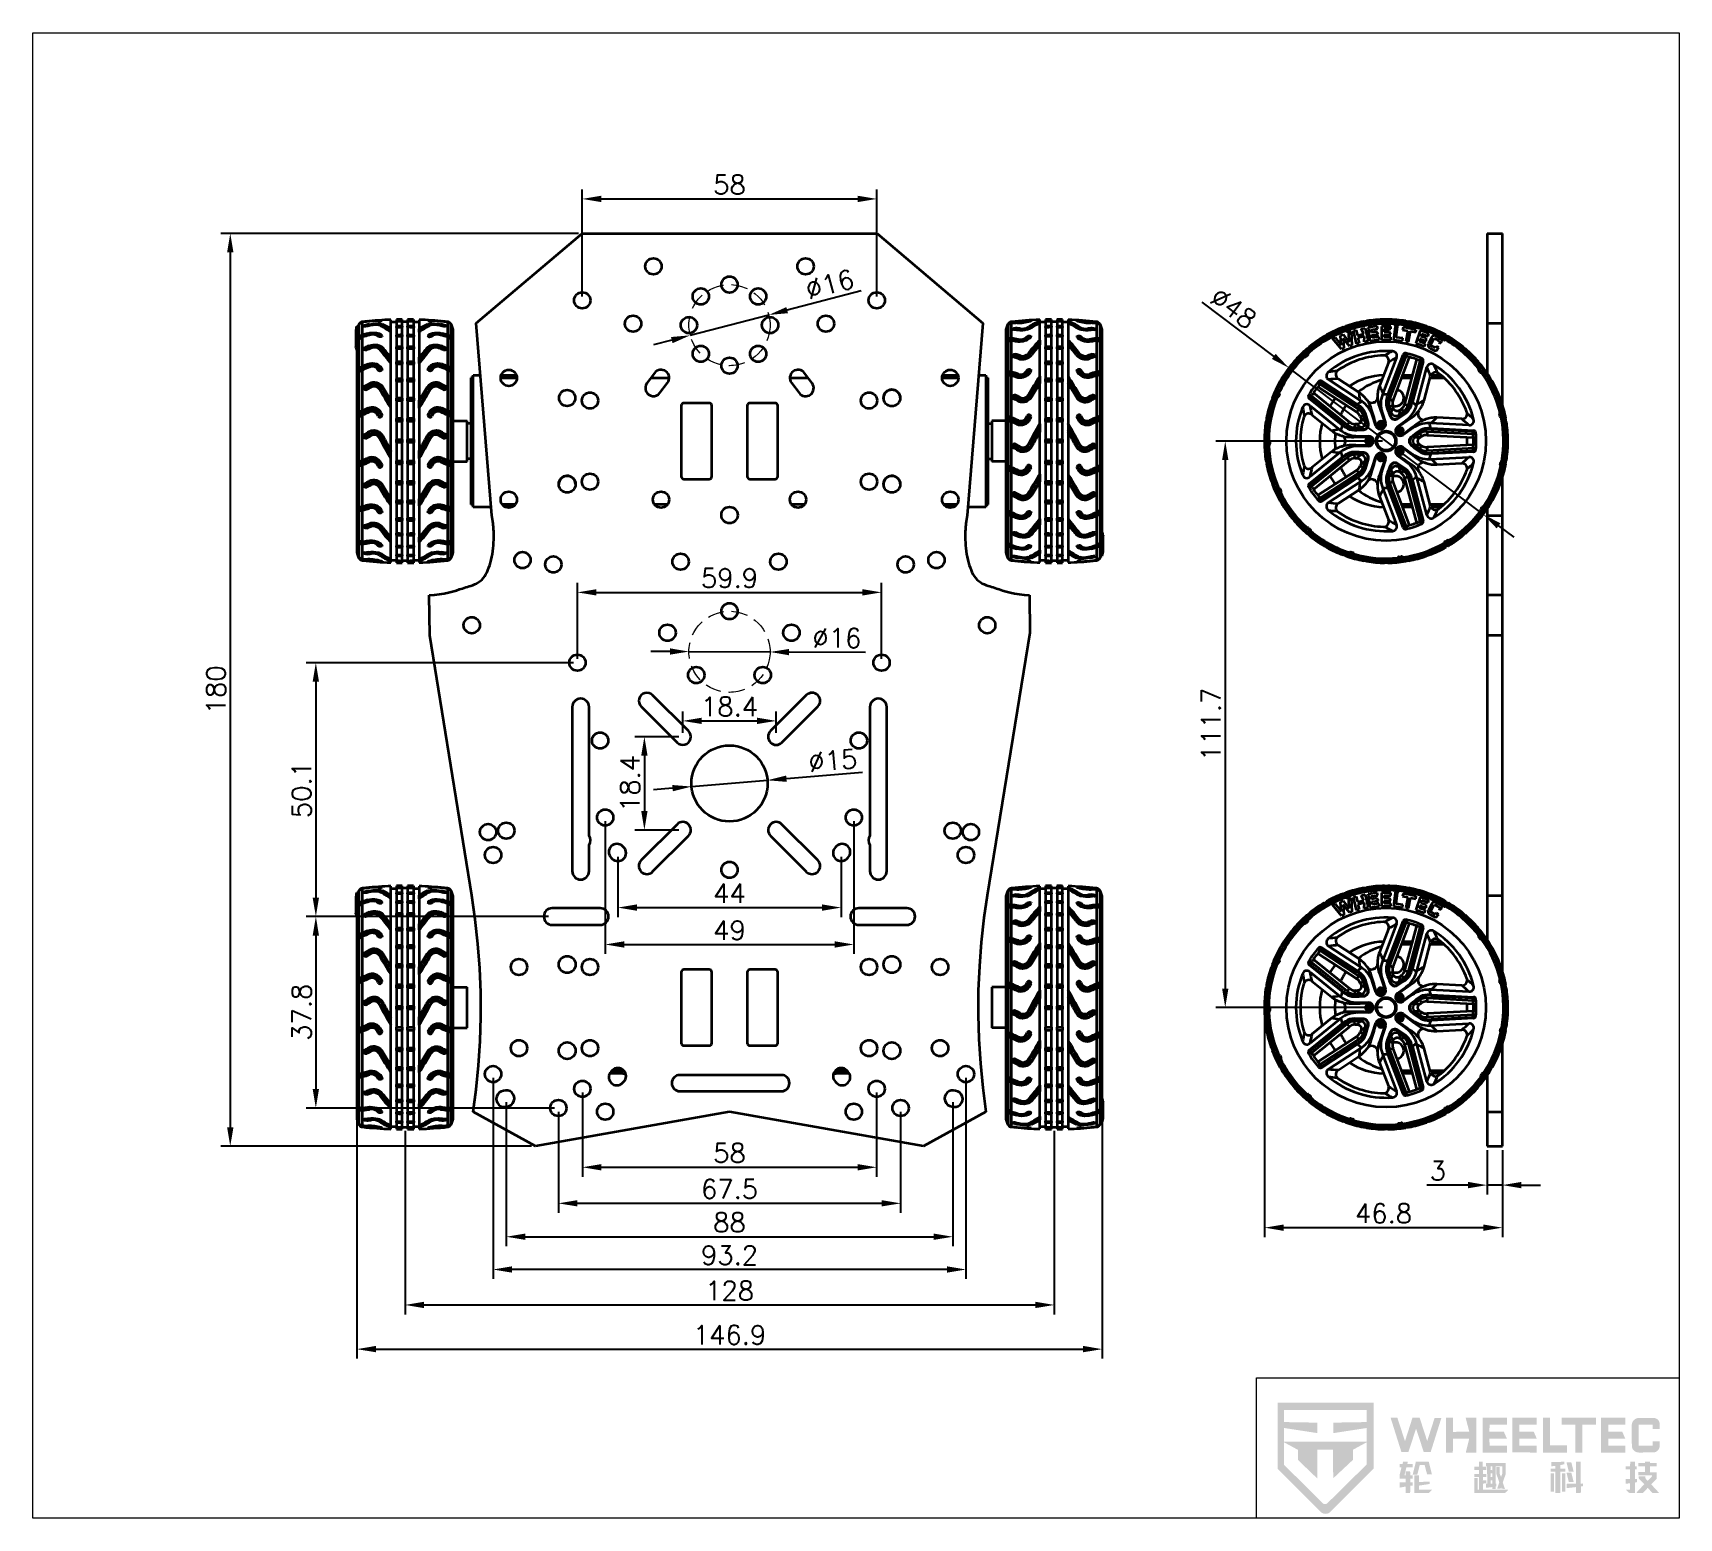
# Model space of a CAD drawing. Header units: millimetres. Extents: x 3171 to 3496, y 686 to 979.
import ezdxf

# ---------------------------------------------------------------- set-up
doc = ezdxf.new("R2010")
doc.units = ezdxf.units.MM
doc.header["$LTSCALE"] = 0.5
doc.linetypes.add('HIDDEN', pattern=[9.525, 6.35, -3.175])
doc.layers.get('0').update_dxf_attribs({"lineweight": 18})
for name, color, linetype, lineweight in [('尺寸线', 3, 'Continuous', 13), ('波浪线', 3, 'Continuous', 18), ('粗实线', 7, 'Continuous', 35), ('细虚线', 2, 'HIDDEN', 18)]:
    doc.layers.add(name, color=color, linetype=linetype, lineweight=lineweight)
doc.styles.add('数字和字母', font='romans.shx')
doc.dimstyles.new('轮趣标注1比1', dxfattribs={"dimscale": 1.5, "dimtxt": 2.5, "dimasz": 2.5, "dimexe": 1.25, "dimexo": 0.5, "dimtad": 1, "dimdec": 1, "dimdsep": 46, "dimtxsty": '数字和字母', "dimcen": 2.5, "dimadec": 0, "dimazin": 2, "dimtfac": 1, "dimtmove": 0, "dimatfit": 3, "dimfxl": 1, "dimtolj": 1, "dimarcsym": 0})

msp = doc.modelspace()

# ---------------------------------------------------------------- blocks, each defined once
blk = doc.blocks.new('轮趣科技LOGO')
at = {"true_color": 0x223a76}
h = blk.add_hatch(color=177, dxfattribs=at)
h.dxf.hatch_style = 1
h.paths.add_polyline_path([(1.14, 20.3), (1.14, 8.71), (8.65, 1.18, 0.455473), (10.5, 1.16), (18.05, 8.71), (18.04, 20.3)])
h.paths.add_polyline_path([(2.28, 13.35), (4.71, 12.03), (4.71, 10.26), (8.12, 6.99), (8.13, 12.04), (10.92, 12.04), (10.93, 7), (14.4, 10.25), (14.4, 12.03), (16.83, 13.36), (16.82, 9.44), (9.89, 2.6, -0.402889), (9.02, 2.67), (2.29, 9.39)], flags=16)
h.paths.add_polyline_path([(2.28, 13.44), (2.29, 15.87), (8.14, 14.97), (8.13, 16.81), (2.29, 16.91), (2.29, 19.06), (16.83, 19.06), (16.82, 16.91), (10.93, 16.81), (10.93, 14.96), (16.83, 15.87), (16.83, 13.44)], flags=16)
h = blk.add_hatch(color=177, dxfattribs=at)
h.dxf.hatch_style = 1
h.paths.add_polyline_path([(21.03, 17.67), (21.05, 17.63), (22.94, 11.64), (24.17, 11.63), (25.52, 15.76), (26.87, 11.64), (28.09, 11.63), (29.98, 17.65), (28.79, 17.65), (27.48, 13.57), (26.15, 17.67), (24.89, 17.68), (23.57, 13.54), (22.23, 17.67)])
h.paths.add_polyline_path([(51.14, 16.46), (51.14, 17.67), (57.22, 17.67), (57.22, 16.45), (54.79, 16.45), (54.78, 11.55), (53.57, 11.55), (53.56, 16.45)])
h.paths.add_polyline_path([(30.79, 11.55), (30.79, 17.66), (32.01, 17.66), (32.01, 15.19), (34.89, 15.2), (34.25, 17.67), (36.15, 17.67), (36.15, 11.54), (34.28, 11.55), (34.87, 13.98), (32, 13.97), (31.99, 11.55)])
h.paths.add_polyline_path([(63.48, 16.34, -0.41479), (64.79, 17.65), (67.51, 17.63, -0.349727), (68.41, 16.62), (68.41, 15.7), (67.17, 15.7), (67.17, 16.45), (64.7, 16.45), (64.7, 12.77), (67.16, 12.76), (67.16, 13.51), (68.41, 13.51), (68.41, 12.62, -0.341403), (67.39, 11.56), (64.72, 11.55, -0.430033), (63.5, 12.82), (63.48, 16.33)])
h.paths.add_polyline_path([(37.22, 17.66), (37.22, 11.55), (41.5, 11.55), (41.5, 12.76), (38.45, 12.76), (38.44, 13.97), (41.52, 13.98), (40.96, 15.23), (38.44, 15.24), (38.45, 16.45), (41.5, 16.46), (41.5, 17.67)])
h.paths.add_polyline_path([(58.07, 17.67), (58.08, 11.55), (62.35, 11.55), (62.35, 12.76), (59.34, 12.77), (59.35, 13.97), (62.35, 13.97), (61.81, 15.24), (59.34, 15.25), (59.35, 16.44), (62.35, 16.45), (62.35, 17.67)])
h.paths.add_polyline_path([(42.49, 17.66), (42.49, 11.56), (46.76, 11.55), (46.77, 12.75), (43.71, 12.77), (43.72, 13.97), (46.78, 13.98), (46.22, 15.24), (43.71, 15.25), (43.72, 16.45), (46.77, 16.46), (46.77, 17.67)])
h.paths.add_polyline_path([(47.85, 17.67), (47.85, 11.55), (52.08, 11.55), (52.08, 12.8), (49.12, 12.82), (49.11, 17.67)])
h = blk.add_hatch(color=177, dxfattribs=at)
h.dxf.hatch_style = 1
h.paths.add_polyline_path([(22.63, 5.37), (22.63, 6.27), (23.67, 6.28), (23.67, 6.96), (22.64, 6.96), (22.64, 7.65), (22.95, 8.94), (22.64, 8.94), (22.64, 9.52), (23.14, 9.53), (23.23, 9.92), (24.04, 9.92), (24, 9.52), (24.93, 9.52), (24.93, 8.93), (23.81, 8.93), (23.48, 7.54), (23.68, 7.54), (23.68, 8.21), (24.48, 8.21), (24.49, 7.54), (24.93, 7.54), (24.93, 6.95), (24.49, 6.95), (24.49, 6.29), (24.93, 6.32), (24.93, 5.74), (24.49, 5.69), (24.48, 4.43), (23.67, 4.43), (23.66, 5.55)])
h.paths.add_polyline_path([(25.2, 4.43), (25.2, 7.54), (26.02, 7.54), (26.02, 6.37), (27.9, 6.41), (27.9, 6.01), (26.02, 5.72), (26.02, 5.02), (28.32, 5), (27.76, 4.44)])
h.paths.add_polyline_path([(24.93, 7.67), (25.48, 9.92), (27.76, 9.92), (28.31, 7.68), (27.46, 7.68), (27.04, 9.34), (26.16, 9.34), (25.74, 7.67)])
h = blk.add_hatch(color=177, dxfattribs=at)
h.dxf.hatch_style = 1
h.paths.add_polyline_path([(35.78, 7.23), (35.78, 7.76), (36.59, 7.77), (36.58, 8.48), (35.79, 8.48), (35.79, 9.07), (36.6, 9.07), (36.6, 9.92), (37.27, 9.92), (37.27, 9.06), (37.9, 9.06), (37.9, 8.49), (37.28, 8.48), (37.28, 7.76), (37.9, 7.76), (37.9, 7.22), (37.28, 7.22), (37.27, 6.63), (37.9, 6.63), (37.9, 6.1), (37.28, 6.09), (37.28, 5.02), (41.72, 5.02), (41.72, 4.93), (41.17, 4.42), (35.79, 4.43), (35.79, 7.08), (36.37, 7.08), (36.37, 5.02), (36.59, 5.02), (36.59, 7.22)])
h.paths.add_polyline_path([(37.81, 5.33), (37.82, 6.05), (38.04, 6.06), (38.03, 9.12), (37.82, 9.12), (37.81, 9.7), (41.32, 9.7), (41.32, 7.82), (40.78, 6.28), (41.15, 5.15), (40.57, 5.16), (40.49, 5.41), (40.36, 5.16), (39.78, 5.16), (40.17, 6.31), (39.65, 7.79), (39.66, 8.97), (40.24, 8.97), (40.25, 7.79), (40.48, 7.24), (40.73, 7.91), (40.73, 9.11), (39.53, 9.1), (39.53, 6.09), (39.66, 6.09), (39.66, 5.6), (39.53, 5.6), (39.53, 5.15), (38.93, 5.15), (38.93, 5.46)])
h.paths.add_polyline_path([(38.62, 8.45), (38.63, 9.1), (38.93, 9.11), (38.93, 8.44)], flags=16)
h.paths.add_polyline_path([(38.62, 7.23), (38.63, 7.89), (38.93, 7.89), (38.93, 7.23)], flags=16)
h.paths.add_polyline_path([(38.63, 6.06), (38.63, 6.63), (38.93, 6.63), (38.93, 6.06)], flags=16)
h = blk.add_hatch(color=177, dxfattribs=at)
h.dxf.hatch_style = 1
h.paths.add_polyline_path([(52, 6), (52, 5.27), (53.65, 5.46), (53.66, 4.43), (54.52, 4.43), (54.53, 5.59), (54.83, 5.6), (54.88, 5.66), (54.88, 6.1), (54.82, 6.05), (54.52, 6.05), (54.52, 9.92), (53.67, 9.93), (53.66, 6.06), (52.15, 6.05)])
h.paths.add_polyline_path([(49.2, 8.17), (49.21, 8.71), (50.05, 8.71), (50.05, 9.2), (49.34, 9.12), (49.34, 9.88), (51.63, 9.92), (51.63, 9.49), (50.92, 9.33), (50.92, 8.72), (51.77, 8.71), (51.77, 8.17), (50.92, 8.16), (50.91, 4.44), (50.06, 4.43), (50.06, 8.16)])
h.paths.add_polyline_path([(51.99, 8.03), (52.4, 6.37), (53.26, 6.37), (52.84, 8.03)])
h.paths.add_polyline_path([(51.99, 9.83), (52.41, 8.17), (53.26, 8.17), (52.84, 9.83)])
h.paths.add_polyline_path([(51.19, 4.66), (51.19, 7.9), (51.77, 7.9), (51.77, 4.66)])
h.paths.add_polyline_path([(49.21, 7.89), (49.21, 4.66), (49.79, 4.66), (49.78, 7.89)])
h = blk.add_hatch(color=177, dxfattribs=at)
h.dxf.hatch_style = 1
h.paths.add_polyline_path([(64.34, 4.52), (64.34, 4.44), (65.45, 4.44), (66.29, 5.31), (67.14, 4.43), (68.3, 4.43), (66.91, 5.94), (67.89, 6.96), (67.89, 8.08), (66.68, 8.08), (66.68, 9.11), (67.89, 9.11), (67.89, 9.7), (66.68, 9.7), (66.68, 9.92), (65.82, 9.93), (65.82, 9.7), (64.65, 9.7), (64.65, 9.11), (65.81, 9.12), (65.81, 8.09), (64.65, 8.09), (64.65, 7.54), (67.02, 7.54), (67.02, 7.33), (66.29, 6.56), (65.88, 7.01), (65.88, 7.35), (64.69, 7.36), (64.69, 7.02), (65.68, 5.97)])
h.paths.add_polyline_path([(62.4, 8.58), (62.4, 9.12), (63.2, 9.13), (63.21, 9.93), (64.07, 9.92), (64.07, 9.11), (64.37, 9.11), (64.37, 8.57), (64.07, 8.57), (64.07, 6.91), (64.38, 6.91), (64.38, 6.33), (64.07, 6.26), (64.06, 4.44), (63.04, 4.44), (62.49, 4.94), (62.49, 5.02), (63.2, 5.02), (63.2, 6.14), (62.46, 6.05), (62.4, 6), (62.41, 6.86), (63.2, 6.87), (63.19, 8.58)])
blk = doc.blocks.new('*D39')
at = {"layer": 'Defpoints', "color": 0}
for p in [(3316.34, 923.63), (3300.85, 919.61)]:
    blk.add_point(p, dxfattribs=at)
at = {"layer": '尺寸线', "color": 0, "lineweight": -2}
for p, q in [((3334.56, 928.37), (3319.97, 924.58)), ((3300.85, 919.61), (3316.34, 923.63)), ((3297.22, 918.66), (3293.59, 917.72))]:
    blk.add_line(p, q, dxfattribs=at)
at = {"layer": '尺寸线', "color": 0}
for points in [[(3319.81, 925.18), (3320.12, 923.97), (3316.34, 923.63)], [(3297.38, 918.06), (3297.07, 919.27), (3300.85, 919.61)]]:
    blk.add_solid(points, dxfattribs=at)
at = {"layer": '尺寸线', "color": 0, "insert": (3328.37, 929.67), "char_height": 3.75, "attachment_point": 5, "rotation": 14.5781, "style": '数字和字母'}
blk.add_mtext('\\A1;∅16', dxfattribs=at)
blk = doc.blocks.new('*D40')
at = {"layer": 'Defpoints', "color": 0}
for p in [(3337.62, 946.51), (3279.57, 926.51), (3337.62, 926.51)]:
    blk.add_point(p, dxfattribs=at)
at = {"layer": '尺寸线', "color": 0, "lineweight": -2}
for p, q in [((3279.57, 927.26), (3279.57, 948.38)), ((3337.62, 927.26), (3337.62, 948.38)), ((3283.32, 946.51), (3333.87, 946.51))]:
    blk.add_line(p, q, dxfattribs=at)
at = {"layer": '尺寸线', "color": 0}
for points in [[(3283.32, 947.13), (3283.32, 945.88), (3279.57, 946.51)], [(3333.87, 945.88), (3333.87, 947.13), (3337.62, 946.51)]]:
    blk.add_solid(points, dxfattribs=at)
at = {"layer": '尺寸线', "color": 0, "insert": (3308.6, 949.32), "char_height": 3.75, "attachment_point": 5, "style": '数字和字母'}
blk.add_mtext('\\A1;58', dxfattribs=at)
blk = doc.blocks.new('*D41')
at = {"layer": 'Defpoints', "color": 0}
for p in [(3279.57, 939.71), (3210.2, 759.71), (3270.34, 759.71)]:
    blk.add_point(p, dxfattribs=at)
at = {"layer": '尺寸线', "color": 0, "lineweight": -2}
for p, q in [((3278.82, 939.71), (3208.33, 939.71)), ((3210.2, 935.96), (3210.2, 763.46)), ((3269.59, 759.71), (3208.33, 759.71))]:
    blk.add_line(p, q, dxfattribs=at)
at = {"layer": '尺寸线', "color": 0}
for points in [[(3210.83, 935.96), (3209.58, 935.96), (3210.2, 939.71)], [(3209.58, 763.46), (3210.83, 763.46), (3210.2, 759.71)]]:
    blk.add_solid(points, dxfattribs=at)
at = {"layer": '尺寸线', "color": 0, "insert": (3207.39, 849.71), "char_height": 3.75, "attachment_point": 5, "rotation": 90, "style": '数字和字母'}
blk.add_mtext('\\A1;180', dxfattribs=at)
blk = doc.blocks.new('*D42')
at = {"layer": 'Defpoints', "color": 0}
for p in [(3338.56, 868.92), (3278.63, 855.06), (3338.56, 855.06)]:
    blk.add_point(p, dxfattribs=at)
at = {"layer": '尺寸线', "color": 0, "lineweight": -2}
for p, q in [((3278.63, 855.81), (3278.63, 870.8)), ((3338.56, 855.81), (3338.56, 870.8)), ((3282.38, 868.92), (3334.81, 868.92))]:
    blk.add_line(p, q, dxfattribs=at)
at = {"layer": '尺寸线', "color": 0}
for points in [[(3282.38, 869.55), (3282.38, 868.3), (3278.63, 868.92)], [(3334.81, 868.3), (3334.81, 869.55), (3338.56, 868.92)]]:
    blk.add_solid(points, dxfattribs=at)
at = {"layer": '尺寸线', "color": 0, "insert": (3308.6, 871.74), "char_height": 3.75, "attachment_point": 5, "style": '数字和字母'}
blk.add_mtext('\\A1;59.9', dxfattribs=at)
blk = doc.blocks.new('*D43')
at = {"layer": 'Defpoints', "color": 0}
for p in [(3278.63, 855.06), (3227.07, 805), (3273.66, 805)]:
    blk.add_point(p, dxfattribs=at)
at = {"layer": '尺寸线', "color": 0, "lineweight": -2}
for p, q in [((3277.88, 855.06), (3225.19, 855.06)), ((3227.07, 851.31), (3227.07, 808.75)), ((3272.91, 805), (3225.19, 805))]:
    blk.add_line(p, q, dxfattribs=at)
at = {"layer": '尺寸线', "color": 0}
for points in [[(3227.69, 851.31), (3226.44, 851.31), (3227.07, 855.06)], [(3226.44, 808.75), (3227.69, 808.75), (3227.07, 805)]]:
    blk.add_solid(points, dxfattribs=at)
at = {"layer": '尺寸线', "color": 0, "insert": (3224.26, 830.03), "char_height": 3.75, "attachment_point": 5, "rotation": 90, "style": '数字和字母'}
blk.add_mtext('\\A1;50.1', dxfattribs=at)
blk = doc.blocks.new('*D44')
at = {"layer": 'Defpoints', "color": 0}
for p in [(3273.66, 805), (3227.07, 767.24), (3274.87, 767.24)]:
    blk.add_point(p, dxfattribs=at)
at = {"layer": '尺寸线', "color": 0, "lineweight": -2}
for p, q in [((3272.91, 805), (3225.19, 805)), ((3227.07, 801.25), (3227.07, 770.99)), ((3274.12, 767.24), (3225.19, 767.24))]:
    blk.add_line(p, q, dxfattribs=at)
at = {"layer": '尺寸线', "color": 0}
for points in [[(3227.69, 801.25), (3226.44, 801.25), (3227.07, 805)], [(3226.44, 770.99), (3227.69, 770.99), (3227.07, 767.24)]]:
    blk.add_solid(points, dxfattribs=at)
at = {"layer": '尺寸线', "color": 0, "insert": (3224.26, 786.12), "char_height": 3.75, "attachment_point": 5, "rotation": 90, "style": '数字和字母'}
blk.add_mtext('\\A1;37.8', dxfattribs=at)
blk = doc.blocks.new('*D45')
at = {"layer": 'Defpoints', "color": 0}
for p in [(3279.6, 771.03), (3337.6, 771.03), (3337.6, 755.56)]:
    blk.add_point(p, dxfattribs=at)
at = {"layer": '尺寸线', "color": 0, "lineweight": -2}
for p, q in [((3279.6, 770.28), (3279.6, 753.68)), ((3337.6, 770.28), (3337.6, 753.68)), ((3283.35, 755.56), (3333.85, 755.56))]:
    blk.add_line(p, q, dxfattribs=at)
at = {"layer": '尺寸线', "color": 0}
for points in [[(3283.35, 756.18), (3283.35, 754.93), (3279.6, 755.56)], [(3333.85, 754.93), (3333.85, 756.18), (3337.6, 755.56)]]:
    blk.add_solid(points, dxfattribs=at)
at = {"layer": '尺寸线', "color": 0, "insert": (3308.6, 758.37), "char_height": 3.75, "attachment_point": 5, "style": '数字和字母'}
blk.add_mtext('\\A1;58', dxfattribs=at)
blk = doc.blocks.new('*D46')
at = {"layer": 'Defpoints', "color": 0}
for p in [(3274.87, 767.24), (3342.32, 767.24), (3342.32, 748.45)]:
    blk.add_point(p, dxfattribs=at)
at = {"layer": '尺寸线', "color": 0, "lineweight": -2}
for p, q in [((3274.87, 766.49), (3274.87, 746.58)), ((3342.32, 766.49), (3342.32, 746.58)), ((3278.62, 748.45), (3338.57, 748.45))]:
    blk.add_line(p, q, dxfattribs=at)
at = {"layer": '尺寸线', "color": 0}
for points in [[(3278.62, 749.08), (3278.62, 747.83), (3274.87, 748.45)], [(3338.57, 747.83), (3338.57, 749.08), (3342.32, 748.45)]]:
    blk.add_solid(points, dxfattribs=at)
at = {"layer": '尺寸线', "color": 0, "insert": (3308.6, 751.27), "char_height": 3.75, "attachment_point": 5, "style": '数字和字母'}
blk.add_mtext('\\A1;67.5', dxfattribs=at)
blk = doc.blocks.new('*D47')
at = {"layer": 'Defpoints', "color": 0}
for p in [(3264.6, 769.13), (3352.6, 769.13), (3352.6, 741.86)]:
    blk.add_point(p, dxfattribs=at)
at = {"layer": '尺寸线', "color": 0, "lineweight": -2}
for p, q in [((3264.6, 768.38), (3264.6, 739.99)), ((3352.6, 768.38), (3352.6, 739.99)), ((3268.35, 741.86), (3348.85, 741.86))]:
    blk.add_line(p, q, dxfattribs=at)
at = {"layer": '尺寸线', "color": 0}
for points in [[(3268.35, 742.49), (3268.35, 741.24), (3264.6, 741.86)], [(3348.85, 741.24), (3348.85, 742.49), (3352.6, 741.86)]]:
    blk.add_solid(points, dxfattribs=at)
at = {"layer": '尺寸线', "color": 0, "insert": (3308.6, 744.68), "char_height": 3.75, "attachment_point": 5, "style": '数字和字母'}
blk.add_mtext('\\A1;88', dxfattribs=at)
blk = doc.blocks.new('*D48')
at = {"layer": 'Defpoints', "color": 0}
for p in [(3262, 773.93), (3355.2, 773.93), (3262, 735.4)]:
    blk.add_point(p, dxfattribs=at)
at = {"layer": '尺寸线', "color": 0, "lineweight": -2}
for p, q in [((3262, 773.18), (3262, 733.53)), ((3355.2, 773.18), (3355.2, 733.53)), ((3351.45, 735.4), (3265.75, 735.4))]:
    blk.add_line(p, q, dxfattribs=at)
at = {"layer": '尺寸线', "color": 0}
for points in [[(3265.75, 736.03), (3265.75, 734.78), (3262, 735.4)], [(3351.45, 734.78), (3351.45, 736.03), (3355.2, 735.4)]]:
    blk.add_solid(points, dxfattribs=at)
at = {"layer": '尺寸线', "color": 0, "insert": (3308.6, 738.22), "char_height": 3.75, "attachment_point": 5, "style": '数字和字母'}
blk.add_mtext('\\A1;93.2', dxfattribs=at)
blk = doc.blocks.new('*D49')
at = {"layer": 'Defpoints', "color": 0}
for p in [(3244.65, 763.5), (3372.6, 763.5), (3372.6, 728.41)]:
    blk.add_point(p, dxfattribs=at)
at = {"layer": '尺寸线', "color": 0, "lineweight": -2}
for p, q in [((3244.65, 762.75), (3244.65, 726.54)), ((3372.6, 762.75), (3372.6, 726.54)), ((3248.4, 728.41), (3368.85, 728.41))]:
    blk.add_line(p, q, dxfattribs=at)
at = {"layer": '尺寸线', "color": 0}
for points in [[(3248.4, 729.04), (3248.4, 727.79), (3244.65, 728.41)], [(3368.85, 727.79), (3368.85, 729.04), (3372.6, 728.41)]]:
    blk.add_solid(points, dxfattribs=at)
at = {"layer": '尺寸线', "color": 0, "insert": (3308.62, 731.23), "char_height": 3.75, "attachment_point": 5, "style": '数字和字母'}
blk.add_mtext('\\A1;128', dxfattribs=at)
blk = doc.blocks.new('*D50')
at = {"layer": 'Defpoints', "color": 0}
for p in [(3382.05, 770.07), (3235.15, 765.47), (3382.05, 719.7)]:
    blk.add_point(p, dxfattribs=at)
at = {"layer": '尺寸线', "color": 0, "lineweight": -2}
for p, q in [((3382.05, 769.32), (3382.05, 717.83)), ((3235.15, 764.72), (3235.15, 717.83)), ((3238.9, 719.7), (3378.3, 719.7))]:
    blk.add_line(p, q, dxfattribs=at)
at = {"layer": '尺寸线', "color": 0}
for points in [[(3238.9, 720.33), (3238.9, 719.08), (3235.15, 719.7)], [(3378.3, 719.08), (3378.3, 720.33), (3382.05, 719.7)]]:
    blk.add_solid(points, dxfattribs=at)
at = {"layer": '尺寸线', "color": 0, "insert": (3308.6, 722.51), "char_height": 3.75, "attachment_point": 5, "style": '数字和字母'}
blk.add_mtext('\\A1;146.9', dxfattribs=at)
blk = doc.blocks.new('*D51')
at = {"layer": 'Defpoints', "color": 0}
for p in [(3438.02, 898.75), (3406.31, 787.05), (3438.02, 787.05)]:
    blk.add_point(p, dxfattribs=at)
at = {"layer": '尺寸线', "color": 0, "lineweight": -2}
for p, q in [((3437.27, 898.75), (3404.43, 898.75)), ((3406.31, 895), (3406.31, 790.8)), ((3437.27, 787.05), (3404.43, 787.05))]:
    blk.add_line(p, q, dxfattribs=at)
at = {"layer": '尺寸线', "color": 0}
for points in [[(3406.93, 895), (3405.68, 895), (3406.31, 898.75)], [(3405.68, 790.8), (3406.93, 790.8), (3406.31, 787.05)]]:
    blk.add_solid(points, dxfattribs=at)
at = {"layer": '尺寸线', "color": 0, "insert": (3403.49, 842.9), "char_height": 3.75, "attachment_point": 5, "rotation": 90, "style": '数字和字母'}
blk.add_mtext('\\A1;111.7', dxfattribs=at)
blk = doc.blocks.new('*D52')
at = {"layer": 'Defpoints', "color": 0}
for p in [(3457.92, 759.71), (3460.92, 759.71), (3457.92, 752.04)]:
    blk.add_point(p, dxfattribs=at)
at = {"layer": '尺寸线', "color": 0, "lineweight": -2}
for p, q in [((3457.92, 758.96), (3457.92, 750.17)), ((3460.92, 758.96), (3460.92, 750.17)), ((3454.17, 752.04), (3446.03, 752.04)), ((3460.92, 752.04), (3457.92, 752.04)), ((3464.67, 752.04), (3468.42, 752.04))]:
    blk.add_line(p, q, dxfattribs=at)
at = {"layer": '尺寸线', "color": 0}
for points in [[(3454.17, 751.42), (3454.17, 752.67), (3457.92, 752.04)], [(3464.67, 752.67), (3464.67, 751.42), (3460.92, 752.04)]]:
    blk.add_solid(points, dxfattribs=at)
at = {"layer": '尺寸线', "color": 0, "insert": (3448.23, 754.86), "char_height": 3.75, "attachment_point": 5, "style": '数字和字母'}
blk.add_mtext('\\A1;3', dxfattribs=at)
blk = doc.blocks.new('*D53')
at = {"layer": 'Defpoints', "color": 0}
for p in [(3414.07, 787.05), (3460.92, 759.71), (3414.07, 743.65)]:
    blk.add_point(p, dxfattribs=at)
at = {"layer": '尺寸线', "color": 0, "lineweight": -2}
for p, q in [((3414.07, 786.3), (3414.07, 741.77)), ((3460.92, 758.96), (3460.92, 741.77)), ((3457.17, 743.65), (3417.82, 743.65))]:
    blk.add_line(p, q, dxfattribs=at)
at = {"layer": '尺寸线', "color": 0}
for points in [[(3417.82, 744.27), (3417.82, 743.02), (3414.07, 743.65)], [(3457.17, 743.02), (3457.17, 744.27), (3460.92, 743.65)]]:
    blk.add_solid(points, dxfattribs=at)
at = {"layer": '尺寸线', "color": 0, "insert": (3437.5, 746.46), "char_height": 3.75, "attachment_point": 5, "style": '数字和字母'}
blk.add_mtext('\\A1;46.8', dxfattribs=at)
blk = doc.blocks.new('*D54')
at = {"layer": 'Defpoints', "color": 0}
for p in [(3418.86, 913.19), (3457.18, 884.3)]:
    blk.add_point(p, dxfattribs=at)
at = {"layer": '尺寸线', "color": 0, "lineweight": -2}
for p, q in [((3401.71, 926.12), (3415.86, 915.45)), ((3457.18, 884.3), (3418.86, 913.19)), ((3460.18, 882.04), (3463.17, 879.78))]:
    blk.add_line(p, q, dxfattribs=at)
blk.add_arc((3438.02, 898.75), 24, 141.076, 147.4646, dxfattribs=at)
at = {"layer": '尺寸线', "color": 0}
for points in [[(3415.49, 914.95), (3416.24, 915.95), (3418.86, 913.19)], [(3460.55, 882.54), (3459.8, 881.54), (3457.18, 884.3)]]:
    blk.add_solid(points, dxfattribs=at)
at = {"layer": '尺寸线', "color": 0, "insert": (3407.93, 924.96), "char_height": 3.75, "attachment_point": 5, "rotation": 322.9868, "style": '数字和字母'}
blk.add_mtext('\\A1;∅48', dxfattribs=at)
blk = doc.blocks.new('*D55')
at = {"layer": 'Defpoints', "color": 0}
for p in [(3300.6, 857.25), (3316.6, 857.17)]:
    blk.add_point(p, dxfattribs=at)
at = {"layer": '尺寸线', "color": 0, "lineweight": -2}
for p, q in [((3296.85, 857.27), (3293.1, 857.29)), ((3300.6, 857.25), (3316.6, 857.17)), ((3335.42, 857.07), (3320.35, 857.15))]:
    blk.add_line(p, q, dxfattribs=at)
at = {"layer": '尺寸线', "color": 0}
for points in [[(3296.84, 856.64), (3296.85, 857.89), (3300.6, 857.25)], [(3320.35, 857.77), (3320.34, 856.52), (3316.6, 857.17)]]:
    blk.add_solid(points, dxfattribs=at)
at = {"layer": '尺寸线', "color": 0, "insert": (3329.77, 859.91), "char_height": 3.75, "attachment_point": 5, "rotation": 359.7005, "style": '数字和字母'}
blk.add_mtext('\\A1;∅16', dxfattribs=at)
blk = doc.blocks.new('*D56')
at = {"layer": 'Defpoints', "color": 0}
for p in [(3301.12, 830.63), (3316.07, 831.87)]:
    blk.add_point(p, dxfattribs=at)
at = {"layer": '尺寸线', "color": 0, "lineweight": -2}
for p, q in [((3301.12, 830.63), (3316.07, 831.87)), ((3334.83, 833.43), (3319.81, 832.18)), ((3297.38, 830.32), (3293.65, 830.01))]:
    blk.add_line(p, q, dxfattribs=at)
at = {"layer": '尺寸线', "color": 0}
for points in [[(3297.44, 829.7), (3297.33, 830.94), (3301.12, 830.63)], [(3319.76, 832.81), (3319.86, 831.56), (3316.07, 831.87)]]:
    blk.add_solid(points, dxfattribs=at)
at = {"layer": '尺寸线', "color": 0, "insert": (3328.95, 835.77), "char_height": 3.75, "attachment_point": 5, "rotation": 4.7521, "style": '数字和字母'}
blk.add_mtext('\\A1;∅15', dxfattribs=at)
blk = doc.blocks.new('*D57')
at = {"layer": 'Defpoints', "color": 0}
for p in [(3317.8, 843.58), (3299.39, 840.46), (3317.8, 840.46)]:
    blk.add_point(p, dxfattribs=at)
at = {"layer": '尺寸线', "color": 0, "lineweight": -2}
for p, q in [((3299.39, 841.21), (3299.39, 845.46)), ((3303.14, 843.58), (3314.05, 843.58)), ((3317.8, 841.21), (3317.8, 845.46))]:
    blk.add_line(p, q, dxfattribs=at)
at = {"layer": '尺寸线', "color": 0}
for points in [[(3303.14, 844.21), (3303.14, 842.96), (3299.39, 843.58)], [(3314.05, 842.96), (3314.05, 844.21), (3317.8, 843.58)]]:
    blk.add_solid(points, dxfattribs=at)
at = {"layer": '尺寸线', "color": 0, "insert": (3308.6, 846.4), "char_height": 3.75, "attachment_point": 5, "style": '数字和字母'}
blk.add_mtext('\\A1;18.4', dxfattribs=at)
blk = doc.blocks.new('*D58')
at = {"layer": 'Defpoints', "color": 0}
for p in [(3299.39, 840.46), (3291.82, 822.05), (3299.39, 822.05)]:
    blk.add_point(p, dxfattribs=at)
at = {"layer": '尺寸线', "color": 0, "lineweight": -2}
for p, q in [((3298.64, 840.46), (3289.95, 840.46)), ((3291.82, 836.71), (3291.82, 825.8)), ((3298.64, 822.05), (3289.95, 822.05))]:
    blk.add_line(p, q, dxfattribs=at)
at = {"layer": '尺寸线', "color": 0}
for points in [[(3292.45, 836.71), (3291.2, 836.71), (3291.82, 840.46)], [(3291.2, 825.8), (3292.45, 825.8), (3291.82, 822.05)]]:
    blk.add_solid(points, dxfattribs=at)
at = {"layer": '尺寸线', "color": 0, "insert": (3289.01, 831.25), "char_height": 3.75, "attachment_point": 5, "rotation": 90, "style": '数字和字母'}
blk.add_mtext('\\A1;18.4', dxfattribs=at)
blk = doc.blocks.new('*D59')
at = {"layer": 'Defpoints', "color": 0}
for p in [(3286.6, 817.53), (3330.6, 817.53), (3330.6, 806.77)]:
    blk.add_point(p, dxfattribs=at)
at = {"layer": '尺寸线', "color": 0, "lineweight": -2}
for p, q in [((3286.6, 816.78), (3286.6, 804.89)), ((3330.6, 816.78), (3330.6, 804.89)), ((3290.35, 806.77), (3326.85, 806.77))]:
    blk.add_line(p, q, dxfattribs=at)
at = {"layer": '尺寸线', "color": 0}
for points in [[(3290.35, 807.39), (3290.35, 806.14), (3286.6, 806.77)], [(3326.85, 806.14), (3326.85, 807.39), (3330.6, 806.77)]]:
    blk.add_solid(points, dxfattribs=at)
at = {"layer": '尺寸线', "color": 0, "insert": (3308.6, 809.58), "char_height": 3.75, "attachment_point": 5, "style": '数字和字母'}
blk.add_mtext('\\A1;44', dxfattribs=at)
blk = doc.blocks.new('*D60')
at = {"layer": 'Defpoints', "color": 0}
for p in [(3284.1, 824.53), (3333.1, 824.53), (3333.1, 799.49)]:
    blk.add_point(p, dxfattribs=at)
at = {"layer": '尺寸线', "color": 0, "lineweight": -2}
for p, q in [((3284.1, 823.78), (3284.1, 797.62)), ((3333.1, 823.78), (3333.1, 797.62)), ((3287.85, 799.49), (3329.35, 799.49))]:
    blk.add_line(p, q, dxfattribs=at)
at = {"layer": '尺寸线', "color": 0}
for points in [[(3287.85, 800.12), (3287.85, 798.87), (3284.1, 799.49)], [(3329.35, 798.87), (3329.35, 800.12), (3333.1, 799.49)]]:
    blk.add_solid(points, dxfattribs=at)
at = {"layer": '尺寸线', "color": 0, "insert": (3308.6, 802.3), "char_height": 3.75, "attachment_point": 5, "style": '数字和字母'}
blk.add_mtext('\\A1;49', dxfattribs=at)

# ---------------------------------------------------------------- dimensions: what is measured, and where the dimension line sits
at = {"layer": '尺寸线'}
for base, p1, p2, picture, middle in [((3337.6179, 946.5082), (3279.5736, 926.5072), (3337.6179, 926.5075), '*D40', (3308.5957, 949.3207)), ((3338.56, 868.92), (3278.63, 855.06), (3338.56, 855.06), '*D42', (3308.6, 871.74)), ((3317.8, 843.58), (3299.39, 840.46), (3317.8, 840.46), '*D57', (3308.6, 846.4)), ((3333.1, 799.49), (3284.1, 824.53), (3333.1, 824.53), '*D60', (3308.6, 802.3)), ((3330.6, 806.77), (3286.6, 817.53), (3330.6, 817.53), '*D59', (3308.6, 809.58)), ((3414.0722, 743.6464), (3460.9212, 759.7078), (3414.0722, 787.0456), '*D53', (3437.4967, 746.4589)), ((3262, 735.4), (3355.2, 773.93), (3262, 773.93), '*D48', (3308.6, 738.22)), ((3382.05, 719.7), (3235.15, 765.47), (3382.05, 770.07), '*D50', (3308.6, 722.51)), ((3352.6, 741.86), (3264.6, 769.13), (3352.6, 769.13), '*D47', (3308.6, 744.68)), ((3337.6, 755.56), (3279.6, 771.03), (3337.6, 771.03), '*D45', (3308.6, 758.37)), ((3342.3245, 748.454), (3274.867, 767.2372), (3342.3245, 767.2372), '*D46', (3308.5957, 751.2665)), ((3372.595417, 728.41445), (3244.645416, 763.496191), (3372.595417, 763.496208), '*D49', (3308.620417, 731.22695)), ((3457.92, 752.04), (3460.92, 759.71), (3457.92, 759.71), '*D52', (3448.23, 754.86))]:
    dim = msp.add_linear_dim(base=base, p1=p1, p2=p2, dimstyle='轮趣标注1比1', dxfattribs=at)
    dim.commit()
    dim.dimension.update_dxf_attribs({"geometry": picture, "text_midpoint": middle})
for base, p1, p2, picture, middle in [((3210.2, 759.71), (3279.57, 939.71), (3270.34, 759.71), '*D41', (3207.39, 849.71)), ((3406.31, 787.05), (3438.02, 898.75), (3438.02, 787.05), '*D51', (3403.49, 842.9)), ((3227.07, 805), (3278.63, 855.06), (3273.66, 805), '*D43', (3224.26, 830.03)), ((3291.82, 822.05), (3299.39, 840.46), (3299.39, 822.05), '*D58', (3289.01, 831.25)), ((3227.07, 767.24), (3273.66, 805), (3274.87, 767.24), '*D44', (3224.26, 786.12))]:
    dim = msp.add_linear_dim(base=base, p1=p1, p2=p2, angle=90, dimstyle='轮趣标注1比1', dxfattribs=at)
    dim.commit()
    dim.dimension.update_dxf_attribs({"geometry": picture, "text_midpoint": middle})
for p1, p2, picture, middle in [((3300.85, 919.61), (3316.34, 923.63), '*D39', (3329.08, 926.95)), ((3457.18, 884.3), (3418.86, 913.19), '*D54', (3406.24, 922.71)), ((3300.6, 857.25), (3316.6, 857.17), '*D55', (3329.76, 857.1)), ((3301.12, 830.63), (3316.07, 831.87), '*D56', (3329.19, 832.96))]:
    dim = msp.add_diameter_dim_2p(p1=p1, p2=p2, dimstyle='轮趣标注1比1', dxfattribs=at)
    dim.commit()
    dim.dimension.update_dxf_attribs({"geometry": picture, "text_midpoint": middle, "dimtype": 163})

# ---------------------------------------------------------------- linework, layer by layer
at = {"layer": '波浪线'}
for points in [[(3171.31, 979.24), (3495.75, 979.24), (3495.75, 686.38), (3171.31, 686.38)], [(3495.75, 686.38), (3412.48, 686.38), (3412.48, 714.05), (3495.75, 714.05)]]:
    msp.add_lwpolyline(points, close=True, dxfattribs=at)
at = {"layer": '粗实线'}
for p, q in [((3258.67, 921.99), (3279.53, 939.71)), ((3279.53, 939.71), (3337.67, 939.71)), ((3337.67, 939.71), (3358.53, 921.99)), ((3457.92, 939.71), (3460.92, 939.71)), ((3457.92, 939.71), (3457.92, 921.99)), ((3460.92, 921.99), (3460.92, 939.71)), ((3235.53, 921.63), (3235.5, 921.62)), ((3235.5, 921.58), (3235.5, 921.62)), ((3235.5, 921.58), (3235.5, 921.58)), ((3235.5, 921.58), (3235.5, 921.58)), ((3235.62, 921.84), (3235.62, 921.89)), ((3235.62, 919.2), (3235.62, 921.76)), ((3235.66, 921.9), (3235.74, 921.91)), ((3236.27, 922.25), (3236.27, 922.29)), ((3236.27, 919.67), (3236.27, 922.18)), ((3236.69, 921.56), (3236.69, 921.36)), ((3237.3, 922.38), (3237.3, 922.33)), ((3237.56, 921.77), (3237.56, 921.57)), ((3239.96, 922.45), (3239.96, 922.53)), ((3240.09, 922.48), (3240.09, 922.51)), ((3240.29, 921.51), (3240.29, 921.75)), ((3241.85, 920.9), (3241.85, 922.68)), ((3242.95, 922.73), (3242.95, 922.41)), ((3242.95, 922.31), (3242.95, 922.41)), ((3242.95, 922.31), (3242.95, 921.38)), ((3244.05, 922.43), (3244.05, 922.74)), ((3244.05, 922.43), (3244.05, 922.33)), ((3244.05, 921.4), (3244.05, 922.33)), ((3245.15, 922.74), (3245.15, 922.43)), ((3245.15, 922.33), (3245.15, 922.43)), ((3245.15, 922.33), (3245.15, 921.4)), ((3246.35, 922.41), (3246.35, 922.73)), ((3246.35, 922.41), (3246.35, 922.31)), ((3246.35, 921.38), (3246.35, 922.31)), ((3247.45, 922.68), (3247.45, 920.9)), ((3249, 921.75), (3249, 921.51)), ((3249.2, 922.51), (3249.2, 922.48)), ((3249.33, 922.53), (3249.33, 922.45)), ((3251.73, 921.57), (3251.73, 921.77)), ((3251.99, 922.33), (3251.99, 922.38)), ((3252.6, 921.36), (3252.6, 921.56)), ((3253.02, 922.29), (3253.02, 922.25)), ((3253.02, 922.18), (3253.02, 919.67)), ((3253.55, 921.91), (3253.63, 921.9)), ((3253.67, 921.84), (3253.67, 921.89)), ((3253.67, 919.2), (3253.67, 921.76)), ((3253.79, 921.62), (3253.76, 921.63)), ((3253.79, 921.62), (3253.79, 921.58)), ((3253.79, 921.58), (3253.79, 921.58)), ((3253.79, 921.58), (3253.79, 921.58)), ((3261.76, 884.07), (3258.67, 921.99)), ((3358.53, 921.99), (3355.43, 884.07)), ((3363.4, 921.51), (3363.4, 921.56)), ((3363.45, 921.56), (3363.4, 921.56)), ((3363.4, 921.5), (3363.4, 921.51)), ((3363.4, 921.51), (3363.4, 921.51)), ((3363.51, 921.76), (3363.6, 921.77)), ((3363.52, 921.76), (3363.52, 921.89)), ((3363.52, 921.66), (3363.52, 918.81)), ((3364.17, 922.29), (3364.17, 922.13)), ((3364.17, 919.02), (3364.17, 922.02)), ((3365.54, 922.19), (3365.54, 922.06)), ((3367.14, 922.23), (3367.14, 922.4)), ((3367.26, 922.25), (3367.26, 922.44)), ((3369.75, 922.35), (3369.75, 922.7)), ((3369.75, 922.35), (3369.75, 922.03)), ((3369.75, 922.03), (3369.75, 922.02)), ((3369.75, 918.66), (3369.75, 922.02)), ((3370.85, 922.73), (3370.85, 922.41)), ((3370.85, 922.31), (3370.85, 922.41)), ((3370.85, 922.31), (3370.85, 921.38)), ((3372.05, 922.43), (3372.05, 922.74)), ((3372.05, 922.43), (3372.05, 922.33)), ((3372.05, 921.4), (3372.05, 922.33)), ((3373.15, 922.74), (3373.15, 922.43)), ((3373.15, 922.33), (3373.15, 922.43)), ((3373.15, 922.33), (3373.15, 921.4)), ((3374.25, 922.41), (3374.25, 922.73)), ((3374.25, 922.41), (3374.25, 922.31)), ((3374.25, 921.38), (3374.25, 922.31)), ((3375.35, 922.7), (3375.35, 922.35)), ((3375.35, 922.35), (3375.35, 922.03)), ((3375.35, 922.03), (3375.35, 922.02)), ((3375.35, 922.02), (3375.35, 918.66)), ((3377.83, 922.44), (3377.83, 922.25)), ((3377.95, 922.4), (3377.95, 922.23)), ((3379.55, 922.06), (3379.55, 922.19)), ((3380.92, 922.13), (3380.92, 922.29)), ((3380.92, 922.02), (3380.92, 919.02)), ((3381.49, 921.77), (3381.58, 921.76)), ((3381.57, 921.89), (3381.57, 921.77)), ((3381.57, 921.66), (3381.57, 918.81)), ((3381.69, 921.56), (3381.64, 921.56)), ((3381.69, 921.56), (3381.69, 921.51)), ((3381.69, 921.51), (3381.69, 921.5)), ((3381.69, 921.51), (3381.69, 921.51)), ((3433.56, 922.31), (3433.56, 922.33)), ((3433.57, 922.28), (3433.56, 922.31)), ((3434.12, 922.02), (3434.24, 922.04)), ((3434.15, 922.43), (3434.15, 922.41)), ((3434.15, 922.41), (3434.16, 922.38)), ((3434.28, 922.21), (3434.24, 922.02)), ((3434.4, 922.04), (3434.43, 922.18)), ((3434.5, 922.29), (3434.51, 922.36)), ((3434.94, 922.13), (3434.94, 922.17)), ((3437.32, 922.65), (3437.33, 922.69)), ((3437.72, 922.73), (3437.72, 922.74)), ((3437.72, 922.66), (3437.72, 922.73)), ((3438.32, 922.74), (3438.32, 922.73)), ((3438.32, 922.73), (3438.32, 922.68)), ((3439.37, 922.25), (3439.5, 922.25)), ((3439.54, 922.42), (3439.48, 922.16)), ((3439.54, 922.05), (3439.57, 922.04)), ((3439.57, 922.04), (3439.64, 922.37)), ((3439.8, 921.64), (3439.86, 921.62)), ((3439.91, 922.46), (3439.92, 922.53)), ((3440.18, 922.45), (3440.2, 922.51)), ((3441.88, 922.38), (3441.89, 922.41)), ((3441.89, 922.41), (3441.89, 922.43)), ((3442.48, 922.31), (3442.47, 922.28)), ((3442.48, 922.33), (3442.48, 922.31)), ((3443.93, 921.6), (3444.04, 921.57)), ((3444.14, 921.7), (3444.03, 921.55)), ((3444.19, 921.49), (3444.28, 921.61)), ((3444.38, 921.69), (3444.42, 921.75)), ((3457.92, 921.99), (3460.92, 921.99)), ((3457.92, 921.99), (3457.92, 912.16)), ((3460.92, 905.92), (3460.92, 921.99)), ((3234.95, 919.91), (3234.95, 919.81)), ((3234.95, 919.81), (3234.95, 919.42)), ((3234.95, 919.39), (3234.95, 918.83)), ((3234.95, 919.37), (3235.1, 919.37)), ((3234.95, 919.02), (3235, 919.02)), ((3234.95, 918.52), (3234.95, 918.31)), ((3234.95, 918.21), (3234.95, 918)), ((3234.99, 920.86), (3235, 920.86)), ((3235, 920.86), (3235.01, 920.86)), ((3235.02, 920.22), (3235.07, 920.22)), ((3235.03, 919.46), (3235.15, 919.46)), ((3235.03, 918.23), (3235.24, 918.23)), ((3235.14, 921.37), (3235.13, 921.37)), ((3235.35, 921.37), (3235.14, 921.37)), ((3235.14, 921.29), (3235.36, 921.29)), ((3235.37, 921.35), (3235.15, 921.35)), ((3235.16, 921.37), (3235.17, 921.39)), ((3235.17, 921.39), (3235.36, 921.39)), ((3235.17, 921.22), (3235.39, 921.22)), ((3235.19, 920.72), (3235.4, 920.72)), ((3235.2, 920.55), (3235.42, 920.55)), ((3235.21, 919.95), (3235.43, 919.95)), ((3235.22, 919.54), (3235.45, 919.54)), ((3235.26, 919.43), (3235.48, 919.43)), ((3235.26, 918.99), (3235.48, 918.99)), ((3235.36, 921.29), (3235.33, 921.22)), ((3235.35, 921.37), (3235.35, 921.35)), ((3235.82, 919), (3235.5, 918.9)), ((3235.5, 918.68), (3235.5, 918.9)), ((3235.5, 918.68), (3235.57, 918.7)), ((3235.62, 913.02), (3235.62, 918.77)), ((3236.27, 913.47), (3236.27, 919.25)), ((3237.3, 919.98), (3237.3, 919.76)), ((3239.36, 919.37), (3239.24, 919.49)), ((3239.96, 919.7), (3240.09, 919.57)), ((3239.96, 919.45), (3239.96, 919.7)), ((3239.96, 919.45), (3240.05, 919.37)), ((3240.09, 919.4), (3240.09, 919.57)), ((3241.85, 920.66), (3241.85, 920.9)), ((3241.85, 920.31), (3241.85, 920.66)), ((3241.85, 920.22), (3241.85, 920.31)), ((3241.85, 915.28), (3241.85, 920.22)), ((3242.95, 921.19), (3242.95, 921.38)), ((3242.95, 921.18), (3242.95, 921.19)), ((3242.95, 921.18), (3242.95, 919.66)), ((3242.95, 919.48), (3242.95, 919.66)), ((3242.95, 919.36), (3242.95, 919.48)), ((3242.95, 919.36), (3242.95, 917.31)), ((3244.05, 921.4), (3244.05, 921.21)), ((3244.05, 921.21), (3244.05, 921.19)), ((3244.05, 919.68), (3244.05, 921.19)), ((3244.05, 919.68), (3244.05, 919.5)), ((3244.05, 919.5), (3244.05, 919.38)), ((3244.05, 917.32), (3244.05, 919.38)), ((3245.15, 921.21), (3245.15, 921.4)), ((3245.15, 921.19), (3245.15, 921.21)), ((3245.15, 921.19), (3245.15, 919.68)), ((3245.15, 919.51), (3245.15, 919.68)), ((3245.15, 919.38), (3245.15, 919.51)), ((3245.15, 919.38), (3245.15, 917.32)), ((3246.35, 921.38), (3246.35, 921.2)), ((3246.35, 921.2), (3246.35, 921.18)), ((3246.35, 919.66), (3246.35, 921.18)), ((3246.35, 919.66), (3246.35, 919.49)), ((3246.35, 919.49), (3246.35, 919.36)), ((3246.35, 917.31), (3246.35, 919.36)), ((3247.45, 920.66), (3247.45, 920.9)), ((3247.45, 920.31), (3247.45, 920.66)), ((3247.45, 920.22), (3247.45, 920.31)), ((3247.45, 920.22), (3247.45, 915.28)), ((3249.2, 919.57), (3249.33, 919.7)), ((3249.2, 919.57), (3249.2, 919.4)), ((3249.24, 919.37), (3249.33, 919.45)), ((3249.33, 919.7), (3249.33, 919.45)), ((3250.05, 919.49), (3249.93, 919.37)), ((3251.99, 919.76), (3251.99, 919.98)), ((3253.02, 919.25), (3253.02, 913.47)), ((3253.79, 918.9), (3253.47, 919)), ((3253.67, 913.02), (3253.67, 918.77)), ((3253.72, 918.7), (3253.79, 918.68)), ((3253.79, 918.9), (3253.79, 918.68)), ((3254.15, 877.17), (3254.15, 920.32)), ((3363.05, 920.32), (3363.05, 877.17)), ((3363.4, 918.34), (3363.4, 918.56)), ((3363.4, 918.34), (3363.48, 918.33)), ((3363.56, 918.4), (3363.52, 918.35)), ((3363.52, 918.35), (3363.52, 912.38)), ((3364.17, 912.4), (3364.17, 918.55)), ((3364.99, 921.02), (3364.99, 920.67)), ((3365.54, 918.81), (3365.54, 918.5)), ((3365.86, 920.92), (3365.86, 920.58)), ((3367.14, 919.24), (3367.26, 919.38)), ((3367.14, 918.96), (3367.14, 919.24)), ((3367.14, 918.96), (3367.26, 919.11)), ((3367.26, 919.11), (3367.26, 919.38)), ((3367.46, 918.9), (3367.33, 918.76)), ((3367.5, 920.88), (3367.5, 921.22)), ((3367.99, 919.25), (3367.86, 919.1)), ((3369.75, 918.66), (3369.75, 918.37)), ((3369.75, 918.37), (3369.75, 917.98)), ((3370.85, 921.2), (3370.85, 921.38)), ((3370.85, 921.18), (3370.85, 921.2)), ((3370.85, 921.18), (3370.85, 919.66)), ((3370.85, 919.49), (3370.85, 919.66)), ((3370.85, 919.36), (3370.85, 919.49)), ((3370.85, 919.36), (3370.85, 917.31)), ((3372.05, 921.4), (3372.05, 921.21)), ((3372.05, 921.21), (3372.05, 921.19)), ((3372.05, 919.68), (3372.05, 921.19)), ((3372.05, 919.68), (3372.05, 919.51)), ((3372.05, 919.51), (3372.05, 919.38)), ((3372.05, 917.32), (3372.05, 919.38)), ((3373.15, 921.21), (3373.15, 921.4)), ((3373.15, 921.19), (3373.15, 921.21)), ((3373.15, 921.19), (3373.15, 919.68)), ((3373.15, 919.5), (3373.15, 919.68)), ((3373.15, 919.38), (3373.15, 919.5)), ((3373.15, 919.38), (3373.15, 917.32)), ((3374.25, 921.38), (3374.25, 921.19)), ((3374.25, 921.19), (3374.25, 921.18)), ((3374.25, 919.66), (3374.25, 921.18)), ((3374.25, 919.66), (3374.25, 919.48)), ((3374.25, 919.48), (3374.25, 919.36)), ((3374.25, 917.31), (3374.25, 919.36)), ((3375.35, 918.66), (3375.35, 918.37)), ((3375.35, 918.37), (3375.35, 917.98)), ((3377.23, 919.1), (3377.1, 919.25)), ((3377.59, 921.22), (3377.59, 920.88)), ((3377.76, 918.76), (3377.63, 918.9)), ((3377.83, 919.38), (3377.95, 919.24)), ((3377.83, 919.38), (3377.83, 919.11)), ((3377.83, 919.11), (3377.95, 918.96)), ((3377.95, 919.24), (3377.95, 918.96)), ((3379.23, 920.58), (3379.23, 920.92)), ((3379.55, 918.5), (3379.55, 918.81)), ((3380.1, 920.67), (3380.1, 921.02)), ((3380.92, 918.55), (3380.92, 912.4)), ((3381.57, 918.35), (3381.53, 918.4)), ((3381.57, 918.35), (3381.57, 912.38)), ((3381.61, 918.33), (3381.69, 918.34)), ((3381.69, 918.56), (3381.69, 918.34)), ((3382.05, 879.43), (3382.05, 920.32)), ((3424.99, 918.43), (3425.09, 918.49)), ((3425.06, 918.65), (3425.1, 918.47)), ((3425.23, 918.82), (3425.21, 918.9)), ((3425.24, 918.55), (3425.21, 918.7)), ((3425.69, 918.85), (3425.68, 918.9)), ((3425.77, 919.36), (3425.76, 919.38)), ((3425.79, 919.33), (3425.77, 919.36)), ((3426.28, 919.68), (3426.29, 919.66)), ((3426.29, 919.66), (3426.31, 919.63)), ((3427.47, 919), (3427.94, 919.18)), ((3429.2, 916.87), (3427.47, 919)), ((3427.66, 920.3), (3427.66, 920.34)), ((3427.94, 919.18), (3429.15, 917.67)), ((3429.05, 919.6), (3429.53, 919.79)), ((3429.15, 917.67), (3429.05, 919.6)), ((3429.54, 921.18), (3429.53, 921.19)), ((3429.53, 919.79), (3430.74, 918.29)), ((3429.55, 921.15), (3429.54, 921.18)), ((3430.79, 917.48), (3429.56, 919)), ((3429.56, 919), (3429.66, 917.05)), ((3429.69, 920.77), (3429.81, 920.82)), ((3429.78, 920.99), (3429.83, 920.73)), ((3429.96, 920.66), (3429.89, 920.99)), ((3429.94, 920.65), (3429.96, 920.66)), ((3430.1, 921.18), (3430.08, 921.24)), ((3430.1, 921.4), (3430.1, 921.38)), ((3430.1, 921.38), (3430.11, 921.35)), ((3430.35, 921.28), (3430.34, 921.34)), ((3430.34, 920.39), (3430.4, 920.39)), ((3430.64, 920.21), (3431.1, 920.39)), ((3430.74, 918.29), (3430.64, 920.21)), ((3431.1, 920.39), (3431.24, 917.65)), ((3431.61, 920.53), (3432.11, 920.65)), ((3432.2, 917.96), (3431.61, 920.53)), ((3432.11, 920.65), (3432.35, 919.6)), ((3432.35, 919.6), (3433.6, 919.89)), ((3433.72, 919.39), (3432.47, 919.1)), ((3432.47, 919.1), (3432.7, 918.08)), ((3433.08, 920.87), (3433.86, 921.05)), ((3433.6, 919.89), (3433.08, 920.87)), ((3433.68, 918.3), (3433.72, 919.39)), ((3434.45, 918.48), (3433.68, 918.3)), ((3433.86, 921.05), (3434.45, 918.48)), ((3436.28, 921.39), (3434.45, 921.14)), ((3434.45, 921.14), (3434.82, 918.51)), ((3434.82, 918.51), (3436.65, 918.77)), ((3435.03, 920.7), (3436.35, 920.88)), ((3435.11, 920.15), (3435.03, 920.7)), ((3436.19, 920.3), (3435.11, 920.15)), ((3435.18, 919.64), (3436.5, 919.83)), ((3435.26, 919.09), (3435.18, 919.64)), ((3436.58, 919.28), (3435.26, 919.09)), ((3436.5, 919.83), (3436.19, 920.3)), ((3436.35, 920.88), (3436.28, 921.39)), ((3436.65, 918.77), (3436.58, 919.28)), ((3438.94, 921.37), (3437.1, 921.37)), ((3437.1, 921.37), (3437.1, 918.72)), ((3437.1, 918.72), (3438.94, 918.72)), ((3437.61, 920.3), (3437.61, 920.86)), ((3437.61, 920.86), (3438.94, 920.86)), ((3438.71, 920.3), (3437.61, 920.3)), ((3437.61, 919.24), (3437.61, 919.79)), ((3437.61, 919.79), (3438.94, 919.79)), ((3438.94, 919.24), (3437.61, 919.24)), ((3438.94, 919.79), (3438.71, 920.3)), ((3438.94, 920.86), (3438.94, 921.37)), ((3438.94, 918.72), (3438.94, 919.24)), ((3439.77, 921.35), (3439.45, 918.73)), ((3439.45, 918.73), (3441.24, 918.51)), ((3440.28, 921.29), (3439.77, 921.35)), ((3440.02, 919.18), (3440.28, 921.29)), ((3441.31, 919.02), (3440.02, 919.18)), ((3441.24, 918.51), (3441.31, 919.02)), ((3441.37, 921.22), (3441.27, 920.72)), ((3441.27, 920.72), (3442.31, 920.52)), ((3443.96, 920.72), (3441.37, 921.22)), ((3442.31, 920.52), (3441.91, 918.43)), ((3441.91, 918.43), (3442.41, 918.33)), ((3442.41, 918.33), (3442.82, 920.42)), ((3442.82, 920.42), (3443.86, 920.22)), ((3444.7, 920.55), (3443.84, 918.04)), ((3443.86, 920.22), (3443.96, 920.72)), ((3444.5, 918.36), (3444.68, 918.89)), ((3445.75, 917.93), (3444.5, 918.36)), ((3444.68, 918.89), (3445.93, 918.45)), ((3446.45, 919.95), (3444.7, 920.55)), ((3444.71, 921.36), (3444.74, 921.4)), ((3444.84, 919.37), (3445.02, 919.9)), ((3445.88, 919.02), (3444.84, 919.37)), ((3445.02, 919.9), (3446.28, 919.46)), ((3445.93, 918.45), (3445.88, 919.02)), ((3445.93, 921.35), (3445.94, 921.38)), ((3445.94, 921.38), (3445.95, 921.4)), ((3446.28, 919.46), (3446.45, 919.95)), ((3446.97, 919.15), (3446.38, 917.94)), ((3446.5, 921.18), (3446.49, 921.15)), ((3446.51, 921.19), (3446.5, 921.18)), ((3446.78, 917.6), (3447.49, 919.06)), ((3447.11, 920.86), (3447.13, 920.9)), ((3447.49, 919.06), (3448.48, 918.58)), ((3448.76, 918.99), (3447.89, 919.43)), ((3448.48, 918.58), (3448.33, 918.28)), ((3448.33, 918.28), (3448.79, 918.06)), ((3448.79, 918.06), (3448.88, 918.23)), ((3448.81, 919.67), (3448.93, 919.62)), ((3449.04, 919.76), (3448.88, 919.55)), ((3448.89, 919.41), (3448.91, 919.4)), ((3448.91, 919.4), (3449.11, 919.67)), ((3448.96, 918.94), (3449.01, 918.9)), ((3449.39, 919.65), (3449.43, 919.7)), ((3449.64, 919.53), (3449.67, 919.57)), ((3449.73, 919.64), (3449.75, 919.66)), ((3449.75, 919.66), (3449.76, 919.68)), ((3450.27, 919.36), (3450.25, 919.34)), ((3450.28, 919.38), (3450.27, 919.36)), ((3234.98, 917.19), (3234.98, 917.41)), ((3234.98, 917.41), (3235.15, 917.41)), ((3234.98, 917.19), (3235.15, 917.19)), ((3234.99, 918.06), (3235.2, 918.06)), ((3235.15, 917.02), (3235.01, 917.02)), ((3235.05, 917.6), (3235.15, 917.6)), ((3235.15, 918.06), (3235.15, 877.17)), ((3236.69, 917.16), (3236.69, 917.04)), ((3237.56, 917.54), (3237.56, 917.41)), ((3240.29, 917.01), (3240.29, 917.16)), ((3241.85, 915.13), (3241.85, 915.28)), ((3241.85, 914.7), (3241.85, 915.13)), ((3242.95, 917.15), (3242.95, 917.31)), ((3242.95, 916.92), (3242.95, 917.15)), ((3242.95, 916.92), (3242.95, 914.39)), ((3244.05, 917.32), (3244.05, 917.17)), ((3244.05, 917.17), (3244.05, 916.94)), ((3244.05, 914.4), (3244.05, 916.94)), ((3245.15, 917.17), (3245.15, 917.32)), ((3245.15, 916.94), (3245.15, 917.17)), ((3245.15, 916.94), (3245.15, 914.4)), ((3246.35, 917.31), (3246.35, 917.16)), ((3246.35, 917.16), (3246.35, 916.92)), ((3246.35, 914.39), (3246.35, 916.92)), ((3247.45, 915.13), (3247.45, 915.28)), ((3247.45, 914.7), (3247.45, 915.13)), ((3249, 917.16), (3249, 917.01)), ((3251.73, 917.41), (3251.73, 917.54)), ((3252.6, 917.04), (3252.6, 917.16)), ((3364.99, 915.89), (3364.99, 915.53)), ((3365.86, 915.6), (3365.86, 915.23)), ((3367.5, 915.73), (3367.5, 916.05)), ((3369.75, 917.98), (3369.75, 917.71)), ((3369.75, 911.53), (3369.75, 917.71)), ((3370.85, 917.16), (3370.85, 917.31)), ((3370.85, 916.92), (3370.85, 917.16)), ((3370.85, 916.92), (3370.85, 914.39)), ((3372.05, 917.32), (3372.05, 917.17)), ((3372.05, 917.17), (3372.05, 916.94)), ((3372.05, 914.4), (3372.05, 916.94)), ((3373.15, 917.17), (3373.15, 917.32)), ((3373.15, 916.94), (3373.15, 917.17)), ((3373.15, 916.94), (3373.15, 914.4)), ((3374.25, 917.31), (3374.25, 917.15)), ((3374.25, 917.15), (3374.25, 916.92)), ((3374.25, 914.39), (3374.25, 916.92)), ((3375.35, 917.98), (3375.35, 917.71)), ((3375.35, 917.71), (3375.35, 911.53)), ((3377.59, 916.05), (3377.59, 915.73)), ((3379.23, 915.23), (3379.23, 915.6)), ((3380.1, 915.53), (3380.1, 915.89)), ((3421.44, 915.71), (3421.6, 915.5)), ((3421.45, 915.48), (3421.54, 915.57)), ((3421.75, 915.48), (3421.55, 915.76)), ((3421.66, 916.02), (3421.62, 916.07)), ((3421.72, 915.47), (3421.75, 915.48)), ((3421.85, 916.22), (3421.82, 916.26)), ((3422.2, 915.39), (3422.25, 915.42)), ((3422.38, 916.92), (3422.37, 916.93)), ((3422.4, 916.9), (3422.38, 916.92)), ((3422.83, 917.32), (3422.84, 917.31)), ((3422.84, 917.31), (3422.86, 917.28)), ((3429.66, 917.05), (3429.2, 916.87)), ((3431.24, 917.65), (3430.79, 917.48)), ((3432.7, 918.08), (3432.2, 917.96)), ((3440.08, 915.24), (3437.35, 908.11)), ((3438.39, 908.05), (3441.35, 915.76)), ((3438.54, 907.94), (3441.38, 915.35)), ((3438.72, 907.03), (3442.02, 915.64)), ((3439.37, 906.78), (3442.64, 915.31)), ((3441.38, 915.35), (3441.35, 915.76)), ((3441.94, 915.66), (3441.91, 916.08)), ((3441.94, 915.66), (3442.02, 915.64)), ((3442.02, 915.64), (3442.15, 915.44)), ((3443.84, 918.04), (3445.59, 917.44)), ((3444.79, 914.74), (3445.06, 915.06)), ((3445.59, 917.44), (3445.75, 917.93)), ((3446.76, 917.04), (3447.56, 916.65)), ((3447.77, 917.12), (3446.78, 917.6)), ((3447.91, 917.41), (3447.77, 917.12)), ((3448.37, 917.19), (3447.91, 917.41)), ((3448.28, 917.02), (3448.37, 917.19)), ((3452.71, 917.22), (3452.81, 917.14)), ((3452.95, 917.23), (3452.79, 917.13)), ((3452.91, 917.02), (3453.04, 917.09)), ((3453.16, 917.12), (3453.23, 917.16)), ((3453.18, 917.28), (3453.2, 917.31)), ((3453.2, 917.31), (3453.22, 917.32)), ((3453.33, 916.69), (3453.37, 916.71)), ((3453.66, 916.92), (3453.64, 916.9)), ((3453.67, 916.94), (3453.66, 916.92)), ((3455.32, 915.26), (3455.35, 915.28)), ((3235.5, 912.33), (3235.5, 912.68)), ((3235.5, 912.33), (3235.73, 912.43)), ((3235.62, 904.38), (3235.62, 912.32)), ((3236.27, 904.73), (3236.27, 912.77)), ((3237.3, 913.91), (3237.3, 913.77)), ((3239.36, 912.73), (3239.24, 912.95)), ((3239.43, 912.75), (3239.53, 912.6)), ((3239.92, 912.69), (3239.79, 912.9)), ((3239.96, 913.25), (3240.09, 913.03)), ((3239.96, 913.09), (3239.96, 913.25)), ((3239.96, 913.09), (3240.09, 912.88)), ((3240.09, 912.88), (3240.09, 913.03)), ((3241.85, 914.09), (3241.85, 914.7)), ((3241.85, 914.06), (3241.85, 914.09)), ((3241.85, 906.8), (3241.85, 914.06)), ((3242.95, 914.26), (3242.95, 914.39)), ((3242.95, 913.93), (3242.95, 914.26)), ((3242.95, 913.93), (3242.95, 911)), ((3244.05, 914.4), (3244.05, 914.27)), ((3244.05, 914.27), (3244.05, 913.94)), ((3244.05, 911), (3244.05, 913.94)), ((3245.15, 914.27), (3245.15, 914.4)), ((3245.15, 913.94), (3245.15, 914.27)), ((3245.15, 913.94), (3245.15, 911)), ((3246.35, 914.39), (3246.35, 914.26)), ((3246.35, 914.26), (3246.35, 913.93)), ((3246.35, 911), (3246.35, 913.93)), ((3247.45, 914.09), (3247.45, 914.7)), ((3247.45, 914.06), (3247.45, 914.09)), ((3247.45, 914.06), (3247.45, 906.8)), ((3249.2, 913.03), (3249.33, 913.25)), ((3249.2, 912.88), (3249.33, 913.09)), ((3249.2, 913.03), (3249.2, 912.88)), ((3249.33, 913.25), (3249.33, 913.09)), ((3249.5, 912.9), (3249.37, 912.69)), ((3249.77, 912.6), (3249.86, 912.75)), ((3250.05, 912.95), (3249.93, 912.73)), ((3251.99, 913.77), (3251.99, 913.91)), ((3253.02, 912.77), (3253.02, 904.73)), ((3253.56, 912.43), (3253.79, 912.33)), ((3253.67, 904.38), (3253.67, 912.32)), ((3253.79, 912.68), (3253.79, 912.33)), ((3258.1, 885.75), (3258.1, 911.75)), ((3258.1, 911.75), (3259.5, 911.75)), ((3263.59, 911.75), (3266.6, 911.75)), ((3293.82, 912.17), (3292.32, 910.17)), ((3324.88, 910.17), (3323.38, 912.17)), ((3350.59, 911.75), (3353.6, 911.75)), ((3357.69, 911.75), (3359.1, 911.75)), ((3359.1, 911.75), (3359.1, 885.75)), ((3363.4, 911.78), (3363.4, 912.14)), ((3363.4, 911.78), (3363.65, 911.71)), ((3365.54, 911.96), (3365.54, 911.74)), ((3367.14, 912.53), (3367.26, 912.76)), ((3367.14, 912.33), (3367.26, 912.56)), ((3367.14, 912.33), (3367.14, 912.53)), ((3367.26, 912.56), (3367.26, 912.76)), ((3367.46, 912.38), (3367.33, 912.15)), ((3367.7, 912.04), (3367.82, 912.26)), ((3367.82, 912.26), (3367.84, 912.25)), ((3367.99, 912.51), (3367.86, 912.28)), ((3370.85, 914.26), (3370.85, 914.39)), ((3370.85, 913.93), (3370.85, 914.26)), ((3370.85, 913.93), (3370.85, 911)), ((3372.05, 914.4), (3372.05, 914.27)), ((3372.05, 914.27), (3372.05, 913.94)), ((3372.05, 911), (3372.05, 913.94)), ((3373.15, 914.27), (3373.15, 914.4)), ((3373.15, 913.94), (3373.15, 914.27)), ((3373.15, 913.94), (3373.15, 911)), ((3374.25, 914.39), (3374.25, 914.26)), ((3374.25, 914.26), (3374.25, 913.93)), ((3374.25, 911), (3374.25, 913.93)), ((3377.23, 912.28), (3377.1, 912.51)), ((3377.25, 912.25), (3377.27, 912.26)), ((3377.27, 912.26), (3377.39, 912.04)), ((3377.76, 912.15), (3377.63, 912.38)), ((3377.83, 912.76), (3377.95, 912.53)), ((3377.83, 912.76), (3377.83, 912.56)), ((3377.83, 912.56), (3377.95, 912.33)), ((3377.95, 912.53), (3377.95, 912.33)), ((3379.55, 911.74), (3379.55, 911.96)), ((3381.44, 911.71), (3381.69, 911.78)), ((3381.69, 912.14), (3381.69, 911.78)), ((3418.17, 911.88), (3418.12, 911.94)), ((3418.29, 911.64), (3418.21, 911.76)), ((3418.58, 912.1), (3418.55, 912.14)), ((3419.46, 913.93), (3419.45, 913.94)), ((3419.48, 913.91), (3419.46, 913.93)), ((3419.79, 914.22), (3419.77, 914.25)), ((3419.83, 914.4), (3419.84, 914.39)), ((3419.84, 914.39), (3419.9, 914.35)), ((3438.46, 914.27), (3436.69, 909.66)), ((3441.28, 911.75), (3443.18, 911.75)), ((3444.02, 914.87), (3441.65, 906.04)), ((3444.72, 914.77), (3442.33, 905.85)), ((3445.06, 914.15), (3443, 906.49)), ((3445.33, 914.47), (3443.19, 906.5)), ((3444.07, 905.93), (3446.05, 913.3)), ((3444.49, 914.68), (3444.72, 914.77)), ((3444.72, 914.77), (3444.79, 914.74)), ((3445.06, 914.15), (3445.33, 914.47)), ((3446.86, 911.75), (3448.82, 911.75)), ((3456.17, 914.36), (3456.2, 914.39)), ((3456.2, 914.39), (3456.21, 914.4)), ((3456.23, 912.74), (3456.25, 912.68)), ((3456.36, 913.21), (3456.37, 913.18)), ((3456.37, 913.18), (3456.66, 913.35)), ((3456.39, 913.48), (3456.48, 913.37)), ((3456.63, 913.46), (3456.4, 913.33)), ((3456.58, 913.93), (3456.56, 913.91)), ((3456.6, 913.94), (3456.58, 913.93)), ((3456.91, 913.21), (3456.97, 913.25)), ((3457.09, 913), (3457.14, 913.03)), ((3236.69, 909.57), (3237.56, 910.06)), ((3236.69, 909.54), (3237.56, 910.03)), ((3236.69, 909.57), (3236.69, 909.54)), ((3237.68, 909.76), (3236.81, 909.28)), ((3237.01, 908.96), (3237.88, 909.44)), ((3237.96, 909.4), (3237.09, 908.91)), ((3237.56, 910.06), (3237.56, 910.03)), ((3240.29, 909.35), (3240.29, 909.38)), ((3242.95, 910.89), (3242.95, 911)), ((3242.95, 910.48), (3242.95, 910.89)), ((3242.95, 910.48), (3242.95, 907.23)), ((3244.05, 911), (3244.05, 910.9)), ((3244.05, 910.9), (3244.05, 910.48)), ((3244.05, 907.24), (3244.05, 910.48)), ((3245.15, 910.91), (3245.15, 911)), ((3245.15, 910.49), (3245.15, 910.91)), ((3245.15, 910.49), (3245.15, 907.24)), ((3246.35, 911), (3246.35, 910.9)), ((3246.35, 910.9), (3246.35, 910.48)), ((3246.35, 907.23), (3246.35, 910.48)), ((3249, 909.38), (3249, 909.35)), ((3252.2, 908.91), (3251.33, 909.4)), ((3251.41, 909.44), (3252.28, 908.96)), ((3252.48, 909.28), (3251.61, 909.76)), ((3251.73, 910.06), (3252.6, 909.57)), ((3251.73, 910.03), (3251.73, 910.06)), ((3251.73, 910.03), (3252.6, 909.54)), ((3252.6, 909.54), (3252.6, 909.57)), ((3258.1, 911.25), (3257.6, 911.25)), ((3257.6, 911.25), (3257.6, 886.25)), ((3263.5, 911.25), (3266.7, 911.25)), ((3293.12, 911.25), (3296.7, 911.25)), ((3294.88, 908.25), (3296.38, 910.25)), ((3320.5, 911.25), (3324.07, 911.25)), ((3320.82, 910.25), (3322.32, 908.25)), ((3350.5, 911.25), (3353.7, 911.25)), ((3359.1, 911.25), (3359.6, 911.25)), ((3359.6, 886.25), (3359.6, 911.25)), ((3363.52, 911.66), (3363.52, 903.59)), ((3364.17, 903.42), (3364.17, 911.66)), ((3369.75, 911.53), (3369.75, 911.32)), ((3369.75, 911.32), (3369.75, 910.87)), ((3369.75, 910.87), (3369.75, 910.17)), ((3369.75, 910.17), (3369.75, 910.12)), ((3369.75, 902.19), (3369.75, 910.12)), ((3370.85, 910.9), (3370.85, 911)), ((3370.85, 910.48), (3370.85, 910.9)), ((3370.85, 910.48), (3370.85, 907.23)), ((3372.05, 911), (3372.05, 910.91)), ((3372.05, 910.91), (3372.05, 910.49)), ((3372.05, 907.24), (3372.05, 910.49)), ((3373.15, 910.9), (3373.15, 911)), ((3373.15, 910.48), (3373.15, 910.9)), ((3373.15, 910.48), (3373.15, 907.24)), ((3374.25, 911), (3374.25, 910.89)), ((3374.25, 910.89), (3374.25, 910.48)), ((3374.25, 907.23), (3374.25, 910.48)), ((3375.35, 911.53), (3375.35, 911.32)), ((3375.35, 911.32), (3375.35, 910.87)), ((3375.35, 910.87), (3375.35, 910.17)), ((3375.35, 910.17), (3375.35, 910.12)), ((3375.35, 910.12), (3375.35, 902.19)), ((3380.92, 911.66), (3380.92, 903.42)), ((3381.57, 911.66), (3381.57, 903.6)), ((3417.1, 910.48), (3417.09, 910.48)), ((3417.13, 910.46), (3417.1, 910.48)), ((3417.39, 911), (3417.4, 911)), ((3417.4, 911), (3417.43, 910.98)), ((3418.08, 911.66), (3418.19, 911.51)), ((3418.11, 911.42), (3418.18, 911.53)), ((3424.54, 909.43), (3432.21, 904.45)), ((3424.9, 910.13), (3424.68, 910.48)), ((3424.85, 910.06), (3424.9, 910.13)), ((3424.86, 909.83), (3424.85, 910.06)), ((3432.59, 905.04), (3424.85, 910.06)), ((3425.32, 910.55), (3432.25, 906.06)), ((3425.54, 910.2), (3425.32, 910.55)), ((3425.54, 910.2), (3432.2, 905.88)), ((3433.06, 906.72), (3426.66, 910.88)), ((3432.68, 908.36), (3428.53, 911.05)), ((3441.08, 911.25), (3443.05, 911.25)), ((3445.51, 906.79), (3446.79, 911.57)), ((3446.7, 911.25), (3449.39, 911.25)), ((3458.61, 910.98), (3458.64, 911)), ((3458.64, 911), (3458.65, 911)), ((3458.94, 910.48), (3458.91, 910.46)), ((3458.95, 910.48), (3458.94, 910.48)), ((3458.95, 909.65), (3459.01, 909.54)), ((3459.18, 909.56), (3458.99, 909.54)), ((3459.05, 909.38), (3459.2, 909.4)), ((3459.31, 908.91), (3459.35, 908.91)), ((3459.33, 909.37), (3459.4, 909.38)), ((3237.3, 905.21), (3237.3, 905.18)), ((3241.85, 906.77), (3241.85, 906.8)), ((3241.85, 906.33), (3241.85, 906.77)), ((3241.85, 905.55), (3241.85, 906.33)), ((3241.85, 905.24), (3241.85, 905.55)), ((3241.85, 896.93), (3241.85, 905.24)), ((3242.95, 907.16), (3242.95, 907.23)), ((3242.95, 906.67), (3242.95, 907.16)), ((3242.95, 906.67), (3242.95, 903.21)), ((3244.05, 907.24), (3244.05, 907.17)), ((3244.05, 907.17), (3244.05, 906.67)), ((3244.05, 903.21), (3244.05, 906.67)), ((3245.15, 907.17), (3245.15, 907.24)), ((3245.15, 906.67), (3245.15, 907.17)), ((3245.15, 906.67), (3245.15, 903.21)), ((3246.35, 907.23), (3246.35, 907.16)), ((3246.35, 907.16), (3246.35, 906.67)), ((3246.35, 903.21), (3246.35, 906.67)), ((3247.45, 906.77), (3247.45, 906.8)), ((3247.45, 906.33), (3247.45, 906.77)), ((3247.45, 905.55), (3247.45, 906.33)), ((3247.45, 905.24), (3247.45, 905.55)), ((3247.45, 905.24), (3247.45, 896.93)), ((3251.99, 905.18), (3251.99, 905.21)), ((3299.1, 905.75), (3299.1, 891.75)), ((3304.6, 906.25), (3299.6, 906.25)), ((3305.1, 891.75), (3305.1, 905.75)), ((3312.1, 905.75), (3312.1, 891.75)), ((3317.6, 906.25), (3312.6, 906.25)), ((3318.1, 891.75), (3318.1, 905.75)), ((3364.99, 907.8), (3364.99, 907.53)), ((3365.86, 907.36), (3365.86, 907.09)), ((3367.5, 907.65), (3367.5, 907.88)), ((3368.03, 907.32), (3368.06, 907.31)), ((3370.85, 907.16), (3370.85, 907.23)), ((3370.85, 906.67), (3370.85, 907.16)), ((3370.85, 906.67), (3370.85, 903.21)), ((3372.05, 907.24), (3372.05, 907.17)), ((3372.05, 907.17), (3372.05, 906.67)), ((3372.05, 903.21), (3372.05, 906.67)), ((3373.15, 907.17), (3373.15, 907.24)), ((3373.15, 906.67), (3373.15, 907.17)), ((3373.15, 906.67), (3373.15, 903.21)), ((3374.25, 907.23), (3374.25, 907.16)), ((3374.25, 907.16), (3374.25, 906.67)), ((3374.25, 903.21), (3374.25, 906.67)), ((3377.03, 907.31), (3377.06, 907.32)), ((3377.59, 907.88), (3377.59, 907.65)), ((3379.23, 907.09), (3379.23, 907.36)), ((3380.1, 907.53), (3380.1, 907.8)), ((3415.08, 905.47), (3415.04, 905.49)), ((3415.39, 906.67), (3415.37, 906.67)), ((3415.42, 906.65), (3415.39, 906.67)), ((3415.57, 907.23), (3415.59, 907.23)), ((3415.59, 907.23), (3415.62, 907.22)), ((3415.97, 907.5), (3416.2, 907.37)), ((3416.05, 907.87), (3415.99, 907.9)), ((3416.35, 907.42), (3416.05, 907.59)), ((3416.08, 907.29), (3416.12, 907.42)), ((3416.14, 908.13), (3416.09, 908.16)), ((3416.33, 907.4), (3416.35, 907.42)), ((3416.8, 907.52), (3416.83, 907.57)), ((3423.14, 907.7), (3422.74, 907.8)), ((3429.29, 901.98), (3422.87, 907.17)), ((3423.27, 907.07), (3422.87, 907.17)), ((3422.98, 905.8), (3428.9, 901)), ((3423.14, 907.7), (3423.19, 907.77)), ((3423.19, 907.77), (3423.42, 907.83)), ((3430.36, 901.97), (3423.19, 907.77)), ((3429.44, 902.08), (3423.27, 907.07)), ((3430.8, 902.51), (3423.69, 908.26)), ((3432.2, 905.88), (3432.3, 906.02)), ((3432.2, 905.88), (3432.25, 905.84)), ((3432.25, 906.06), (3432.35, 905.99)), ((3432.25, 905.84), (3432.35, 905.99)), ((3432.85, 905.42), (3432.94, 905.56)), ((3438.28, 907.19), (3438.13, 907.24)), ((3438.26, 905.4), (3438.16, 905.37)), ((3438.26, 905.4), (3438.24, 905.46)), ((3438.35, 907.94), (3438.39, 908.05)), ((3438.35, 907.94), (3438.52, 907.88)), ((3438.54, 907.94), (3438.37, 908)), ((3438.52, 907.88), (3438.54, 907.94)), ((3439.3, 905.68), (3438.62, 905.51)), ((3438.64, 905.43), (3438.62, 905.51)), ((3438.72, 907.03), (3439.37, 906.78)), ((3439.03, 904.35), (3439.37, 905.39)), ((3439.37, 905.39), (3439.3, 905.68)), ((3441.65, 906.04), (3442.33, 905.85)), ((3442.77, 905.73), (3442.93, 905.68)), ((3443, 906.49), (3442.99, 906.43)), ((3442.99, 906.43), (3443.16, 906.38)), ((3443, 906.49), (3443.17, 906.44)), ((3443.19, 906.5), (3443.16, 906.38)), ((3460.42, 907.22), (3460.45, 907.23)), ((3460.45, 907.23), (3460.47, 907.24)), ((3460.54, 906.79), (3460.58, 906.8)), ((3460.66, 906.67), (3460.59, 906.64)), ((3460.67, 906.67), (3460.66, 906.67)), ((3235.5, 903.63), (3235.5, 904.06)), ((3235.61, 903.52), (3235.6, 903.51)), ((3235.62, 894.76), (3235.62, 903.52)), ((3236.27, 894.95), (3236.27, 903.86)), ((3239.36, 903.68), (3239.24, 903.95)), ((3239.43, 903.96), (3239.56, 903.69)), ((3239.92, 903.86), (3239.79, 904.13)), ((3239.96, 904.29), (3240.09, 904.02)), ((3239.96, 904.26), (3239.96, 904.29)), ((3239.96, 904.26), (3240.09, 903.99)), ((3240.09, 903.99), (3240.09, 904.02)), ((3242.95, 903.17), (3242.95, 903.21)), ((3242.95, 902.62), (3242.95, 903.17)), ((3242.95, 902.62), (3242.95, 899.05)), ((3244.05, 903.21), (3244.05, 903.17)), ((3244.05, 903.17), (3244.05, 902.62)), ((3244.05, 899.05), (3244.05, 902.62)), ((3245.15, 903.17), (3245.15, 903.21)), ((3245.15, 902.62), (3245.15, 903.17)), ((3245.15, 902.62), (3245.15, 899.05)), ((3246.35, 903.21), (3246.35, 903.17)), ((3246.35, 903.17), (3246.35, 902.62)), ((3246.35, 899.05), (3246.35, 902.62)), ((3249.2, 904.02), (3249.33, 904.29)), ((3249.2, 903.99), (3249.33, 904.26)), ((3249.2, 904.02), (3249.2, 903.99)), ((3249.33, 904.29), (3249.33, 904.26)), ((3249.5, 904.13), (3249.37, 903.86)), ((3249.73, 903.69), (3249.86, 903.96)), ((3250.05, 903.95), (3249.93, 903.68)), ((3253.02, 903.86), (3253.02, 894.95)), ((3253.67, 894.76), (3253.67, 903.52)), ((3253.69, 903.51), (3253.68, 903.52)), ((3253.79, 904.06), (3253.79, 903.63)), ((3254.15, 902.75), (3256.9, 902.75)), ((3256.9, 894.75), (3256.9, 902.75)), ((3257.6, 902.25), (3256.9, 902.25)), ((3359.6, 902.25), (3360.3, 902.25)), ((3363.05, 902.75), (3360.3, 902.75)), ((3360.3, 902.75), (3360.3, 894.75)), ((3363.4, 902.97), (3363.4, 903.4)), ((3363.52, 902.73), (3363.52, 893.97)), ((3364.17, 893.63), (3364.17, 902.54)), ((3365.54, 902.83), (3365.54, 902.72)), ((3367.14, 903.44), (3367.26, 903.71)), ((3367.14, 903.35), (3367.26, 903.62)), ((3367.14, 903.35), (3367.14, 903.44)), ((3367.26, 903.62), (3367.26, 903.71)), ((3367.46, 903.5), (3367.33, 903.23)), ((3367.69, 903.07), (3367.82, 903.34)), ((3367.99, 903.39), (3367.86, 903.12)), ((3369.75, 902.19), (3369.75, 902.09)), ((3369.75, 902.09), (3369.75, 901.65)), ((3370.85, 903.17), (3370.85, 903.21)), ((3370.85, 902.62), (3370.85, 903.17)), ((3370.85, 902.62), (3370.85, 899.05)), ((3372.05, 903.21), (3372.05, 903.17)), ((3372.05, 903.17), (3372.05, 902.62)), ((3372.05, 899.05), (3372.05, 902.62)), ((3373.15, 903.17), (3373.15, 903.21)), ((3373.15, 902.62), (3373.15, 903.17)), ((3373.15, 902.62), (3373.15, 899.05)), ((3374.25, 903.21), (3374.25, 903.17)), ((3374.25, 903.17), (3374.25, 902.62)), ((3374.25, 899.05), (3374.25, 902.62)), ((3375.35, 902.19), (3375.35, 902.09)), ((3375.35, 902.09), (3375.35, 901.65)), ((3377.23, 903.12), (3377.1, 903.39)), ((3377.27, 903.34), (3377.4, 903.07)), ((3377.76, 903.23), (3377.63, 903.5)), ((3377.83, 903.71), (3377.95, 903.44)), ((3377.83, 903.71), (3377.83, 903.62)), ((3377.83, 903.62), (3377.95, 903.35)), ((3377.95, 903.44), (3377.95, 903.35)), ((3379.55, 902.72), (3379.55, 902.83)), ((3380.92, 902.54), (3380.92, 893.63)), ((3381.57, 902.73), (3381.57, 893.97)), ((3381.69, 903.4), (3381.69, 902.97)), ((3414.35, 902.61), (3414.34, 902.62)), ((3414.39, 902.61), (3414.35, 902.61)), ((3414.44, 903.21), (3414.46, 903.2)), ((3414.46, 903.2), (3414.49, 903.2)), ((3414.54, 902.67), (3414.48, 902.71)), ((3414.55, 902.43), (3414.71, 902.34)), ((3414.75, 902.5), (3414.62, 902.58)), ((3414.68, 902.23), (3414.7, 902.35)), ((3414.83, 903.04), (3414.79, 903.06)), ((3423.39, 903.96), (3427.23, 900.85)), ((3429.38, 901.9), (3429.28, 901.97)), ((3429.44, 902.08), (3429.33, 901.94)), ((3429.38, 901.9), (3429.49, 902.05)), ((3429.49, 902.05), (3429.44, 902.08)), ((3430.36, 901.97), (3430.8, 902.51)), ((3431.83, 902.1), (3431.78, 901.41)), ((3432.12, 902.08), (3431.83, 902.1)), ((3433.01, 901.44), (3432.12, 902.08)), ((3432.21, 904.45), (3432.59, 905.04)), ((3432.91, 903.6), (3433.56, 903.86)), ((3432.91, 903.6), (3433.02, 903.33)), ((3433.02, 903.33), (3433.91, 902.68)), ((3433.56, 903.86), (3433.59, 903.79)), ((3433.9, 904.05), (3433.91, 903.99)), ((3433.91, 903.99), (3434.02, 904.03)), ((3434.42, 902.22), (3434.52, 902.25)), ((3435.99, 901.77), (3435.33, 903.79)), ((3437.23, 904.4), (3437.89, 902.38)), ((3437.79, 902.35), (3437.89, 902.38)), ((3438.89, 903.67), (3438.79, 903.64)), ((3440.21, 903.25), (3440.28, 903.16)), ((3440.26, 901.61), (3441.98, 902.86)), ((3440.83, 904.92), (3440.49, 903.87)), ((3441.06, 905.11), (3440.83, 904.92)), ((3441.06, 905.11), (3441.51, 904.57)), ((3441.51, 904.57), (3441.45, 904.52)), ((3441.79, 904.31), (3441.74, 904.27)), ((3441.74, 904.27), (3441.81, 904.19)), ((3454.34, 901.88), (3446.72, 902.28)), ((3452.93, 903.12), (3447.99, 903.38)), ((3453.92, 904.46), (3453.92, 903.77)), ((3460.35, 904.13), (3460.35, 904.06)), ((3460.65, 904.47), (3460.99, 904.51)), ((3460.65, 904.5), (3460.65, 904.47)), ((3461.01, 904.62), (3460.75, 904.59)), ((3460.79, 904.73), (3460.83, 904.6)), ((3461.16, 904.28), (3461.23, 904.29)), ((3461.24, 904.02), (3461.3, 904.02)), ((3461.55, 903.2), (3461.58, 903.21)), ((3461.58, 903.21), (3461.6, 903.21)), ((3461.69, 902.62), (3461.66, 902.61)), ((3461.7, 902.62), (3461.69, 902.62)), ((3237.09, 899.48), (3237.09, 899.36)), ((3237.96, 899.99), (3237.96, 899.86)), ((3239.6, 899.35), (3239.6, 899.46)), ((3242.95, 899.05), (3244.05, 899.05)), ((3242.95, 898.45), (3242.95, 899.05)), ((3244.05, 899.05), (3244.05, 898.45)), ((3245.15, 899.05), (3246.35, 899.05)), ((3245.15, 898.45), (3245.15, 899.05)), ((3246.35, 899.05), (3246.35, 898.45)), ((3249.69, 899.46), (3249.69, 899.35)), ((3251.33, 899.86), (3251.33, 899.99)), ((3252.2, 899.36), (3252.2, 899.48)), ((3369.75, 901.65), (3369.75, 900.85)), ((3369.75, 900.85), (3369.75, 900.57)), ((3369.75, 892.25), (3369.75, 900.57)), ((3370.85, 899.05), (3372.05, 899.05)), ((3370.85, 898.45), (3370.85, 899.05)), ((3372.05, 899.05), (3372.05, 898.45)), ((3373.15, 899.05), (3374.25, 899.05)), ((3373.15, 898.45), (3373.15, 899.05)), ((3374.25, 899.05), (3374.25, 898.45)), ((3375.35, 901.65), (3375.35, 900.85)), ((3375.35, 900.85), (3375.35, 900.57)), ((3375.35, 900.57), (3375.35, 892.25)), ((3414.03, 899.05), (3414.04, 899.05)), ((3414.04, 899.05), (3414.07, 899.05)), ((3414.2, 898.76), (3414.2, 898.75)), ((3414.48, 898.75), (3414.2, 898.75)), ((3415.03, 898.75), (3415.03, 898.74)), ((3430.07, 901.6), (3429.97, 901.47)), ((3431.76, 901.03), (3431.71, 901.03)), ((3431.76, 901.03), (3431.76, 900.92)), ((3431.85, 901.4), (3431.78, 901.41)), ((3432.4, 899.75), (3434.52, 899.75)), ((3433.6, 901.1), (3433.6, 900.99)), ((3434.53, 899.64), (3434.52, 899.75)), ((3435.45, 898.75), (3435.52, 898.75)), ((3436.09, 901.79), (3435.99, 901.77)), ((3437.23, 901.19), (3437.25, 901.12)), ((3440.1, 900.25), (3440.04, 900.21)), ((3440.32, 901.52), (3440.26, 901.61)), ((3441.37, 900.08), (3441.44, 899.99)), ((3443.16, 901.24), (3441.44, 899.99)), ((3442.98, 899.44), (3442.91, 899.53)), ((3443.66, 899.51), (3444.76, 899.51)), ((3444.43, 900.58), (3444.37, 900.66)), ((3444.43, 900.58), (3444.47, 900.61)), ((3444.57, 900.22), (3444.64, 900.26)), ((3445.01, 899.67), (3444.64, 900.26)), ((3444.76, 899.51), (3445.01, 899.67)), ((3446.11, 900.65), (3446.08, 899.95)), ((3446.08, 899.95), (3455.21, 899.47)), ((3446.11, 900.65), (3455.33, 900.16)), ((3446.13, 901.11), (3446.13, 901.27)), ((3446.87, 901.27), (3446.99, 901.27)), ((3446.87, 901.27), (3446.87, 901.09)), ((3446.87, 901.09), (3446.92, 901.09)), ((3446.92, 901.09), (3446.93, 901.27)), ((3446.92, 901.09), (3454.85, 900.68)), ((3446.99, 901.27), (3455.23, 900.83)), ((3453.92, 899.54), (3453.92, 897.96)), ((3454.85, 900.68), (3455.23, 900.83)), ((3455.33, 900.16), (3455.18, 899.98)), ((3455.32, 900.24), (3455.71, 900.4)), ((3455.32, 900.24), (3455.33, 900.16)), ((3461.56, 899.91), (3461.7, 899.86)), ((3461.74, 900.02), (3461.57, 900.08)), ((3461.58, 900.19), (3461.59, 900.07)), ((3461.6, 899.37), (3461.64, 899.36)), ((3461.81, 899.79), (3461.88, 899.77)), ((3461.97, 899.05), (3462, 899.05)), ((3462, 899.05), (3462.02, 899.05)), ((3241.85, 896.65), (3241.85, 896.93)), ((3241.85, 895.84), (3241.85, 896.65)), ((3241.85, 895.4), (3241.85, 895.84)), ((3244.05, 898.45), (3242.95, 898.45)), ((3242.95, 898.45), (3242.95, 894.88)), ((3244.05, 894.88), (3244.05, 898.45)), ((3246.35, 898.45), (3245.15, 898.45)), ((3245.15, 898.45), (3245.15, 894.88)), ((3246.35, 894.88), (3246.35, 898.45)), ((3247.45, 896.65), (3247.45, 896.93)), ((3247.45, 895.84), (3247.45, 896.65)), ((3247.45, 895.4), (3247.45, 895.84)), ((3364.99, 898.14), (3364.99, 898.01)), ((3365.86, 897.63), (3365.86, 897.51)), ((3367.5, 898.03), (3367.5, 898.14)), ((3372.05, 898.45), (3370.85, 898.45)), ((3370.85, 898.45), (3370.85, 894.88)), ((3372.05, 894.88), (3372.05, 898.45)), ((3374.25, 898.45), (3373.15, 898.45)), ((3373.15, 898.45), (3373.15, 894.88)), ((3374.25, 894.88), (3374.25, 898.45)), ((3377.59, 898.14), (3377.59, 898.03)), ((3379.23, 897.51), (3379.23, 897.63)), ((3380.1, 898.01), (3380.1, 898.14)), ((3414.04, 898.45), (3414.03, 898.45)), ((3414.07, 898.45), (3414.04, 898.45)), ((3414.22, 898.42), (3414.16, 898.43)), ((3414.24, 898.14), (3414.17, 898.15)), ((3414.33, 895.56), (3414.29, 895.56)), ((3414.32, 897.78), (3414.58, 897.75)), ((3414.69, 897.85), (3414.36, 897.89)), ((3414.5, 897.63), (3414.49, 897.76)), ((3414.69, 897.83), (3414.69, 897.85)), ((3415.06, 898.12), (3415.08, 898.19)), ((3422.87, 890.32), (3429.28, 895.52)), ((3428.9, 896.49), (3422.98, 891.69)), ((3423.19, 889.72), (3430.36, 895.53)), ((3427.23, 896.64), (3423.39, 893.53)), ((3429.28, 895.52), (3429.38, 895.59)), ((3429.44, 895.41), (3429.33, 895.55)), ((3429.49, 895.45), (3429.38, 895.59)), ((3430.07, 895.89), (3429.97, 896.02)), ((3430.8, 894.98), (3430.36, 895.53)), ((3431.71, 896.46), (3431.76, 896.46)), ((3431.76, 896.46), (3431.76, 896.57)), ((3431.78, 896.08), (3431.85, 896.09)), ((3431.83, 895.39), (3431.78, 896.08)), ((3432.12, 895.41), (3433.01, 896.05)), ((3434.52, 897.75), (3432.4, 897.75)), ((3433.6, 896.39), (3433.6, 896.5)), ((3434.53, 897.85), (3434.52, 897.75)), ((3435.33, 893.71), (3435.99, 895.73)), ((3436.09, 895.7), (3435.99, 895.73)), ((3437.23, 896.31), (3437.25, 896.37)), ((3440.1, 897.24), (3440.04, 897.28)), ((3440.32, 895.97), (3440.26, 895.88)), ((3441.98, 894.63), (3440.26, 895.88)), ((3441.37, 897.41), (3441.44, 897.5)), ((3441.44, 897.5), (3443.16, 896.25)), ((3442.98, 898.05), (3442.91, 897.97)), ((3444.76, 897.98), (3443.66, 897.98)), ((3444.43, 896.92), (3444.37, 896.83)), ((3444.47, 896.88), (3444.43, 896.92)), ((3444.64, 897.23), (3444.57, 897.27)), ((3445.01, 897.82), (3444.64, 897.23)), ((3445.01, 897.82), (3444.76, 897.98)), ((3455.21, 898.02), (3446.08, 897.55)), ((3446.08, 897.55), (3446.11, 896.85)), ((3455.33, 897.33), (3446.11, 896.85)), ((3446.13, 896.38), (3446.13, 896.22)), ((3446.72, 895.21), (3454.34, 895.61)), ((3446.87, 896.4), (3446.87, 896.22)), ((3446.92, 896.4), (3446.87, 896.4)), ((3446.99, 896.22), (3446.87, 896.22)), ((3454.85, 896.81), (3446.92, 896.4)), ((3446.92, 896.4), (3446.93, 896.22)), ((3455.23, 896.66), (3446.99, 896.22)), ((3454.85, 896.81), (3455.23, 896.66)), ((3455.18, 897.52), (3455.33, 897.33)), ((3455.33, 897.33), (3455.32, 897.25)), ((3455.32, 897.25), (3455.71, 897.09)), ((3461.86, 896.94), (3461.9, 896.93)), ((3462, 898.45), (3461.97, 898.45)), ((3462.02, 898.45), (3462, 898.45)), ((3235.5, 894.09), (3235.5, 894.52)), ((3235.62, 885.83), (3235.62, 893.9)), ((3236.27, 885.83), (3236.27, 894.08)), ((3237.64, 894.77), (3237.64, 894.67)), ((3239.36, 893.87), (3239.24, 894.14)), ((3239.24, 894.05), (3239.24, 894.14)), ((3239.36, 893.78), (3239.24, 894.05)), ((3239.36, 893.78), (3239.36, 893.87)), ((3239.43, 894.26), (3239.56, 893.99)), ((3239.92, 894.15), (3239.79, 894.42)), ((3239.96, 894.37), (3240.09, 894.1)), ((3241.85, 895.3), (3241.85, 895.4)), ((3241.85, 887.37), (3241.85, 895.3)), ((3242.95, 894.32), (3242.95, 894.88)), ((3242.95, 894.29), (3242.95, 894.32)), ((3242.95, 894.29), (3242.95, 890.83)), ((3244.05, 894.88), (3244.05, 894.32)), ((3244.05, 894.32), (3244.05, 894.28)), ((3244.05, 890.82), (3244.05, 894.28)), ((3245.15, 894.32), (3245.15, 894.88)), ((3245.15, 894.28), (3245.15, 894.32)), ((3245.15, 894.28), (3245.15, 890.82)), ((3246.35, 894.88), (3246.35, 894.32)), ((3246.35, 894.32), (3246.35, 894.29)), ((3246.35, 890.83), (3246.35, 894.29)), ((3247.45, 895.3), (3247.45, 895.4)), ((3247.45, 895.3), (3247.45, 887.37)), ((3249.2, 894.1), (3249.33, 894.37)), ((3249.5, 894.42), (3249.37, 894.15)), ((3249.73, 893.99), (3249.86, 894.26)), ((3250.05, 894.14), (3249.93, 893.87)), ((3250.05, 894.05), (3249.93, 893.78)), ((3249.93, 893.87), (3249.93, 893.78)), ((3250.05, 894.14), (3250.05, 894.05)), ((3251.65, 894.67), (3251.65, 894.77)), ((3253.02, 894.08), (3253.02, 885.83)), ((3253.67, 885.83), (3253.67, 893.9)), ((3253.79, 894.52), (3253.79, 894.09)), ((3254.15, 894.75), (3256.9, 894.75)), ((3257.6, 895.25), (3256.9, 895.25)), ((3359.6, 895.25), (3360.3, 895.25)), ((3363.05, 894.75), (3360.3, 894.75)), ((3363.4, 893.43), (3363.4, 893.86)), ((3363.5, 893.98), (3363.51, 893.97)), ((3363.52, 893.11), (3363.52, 885.17)), ((3364.17, 884.73), (3364.17, 892.76)), ((3365.2, 892.31), (3365.2, 892.28)), ((3367.14, 893.54), (3367.26, 893.81)), ((3367.46, 893.8), (3367.33, 893.53)), ((3367.69, 893.37), (3367.82, 893.63)), ((3367.99, 893.5), (3367.86, 893.24)), ((3367.99, 893.47), (3367.86, 893.21)), ((3367.86, 893.21), (3367.86, 893.24)), ((3367.99, 893.47), (3367.99, 893.5)), ((3369.75, 892.25), (3369.75, 891.94)), ((3370.85, 894.32), (3370.85, 894.88)), ((3370.85, 894.29), (3370.85, 894.32)), ((3370.85, 894.29), (3370.85, 890.83)), ((3372.05, 894.88), (3372.05, 894.32)), ((3372.05, 894.32), (3372.05, 894.28)), ((3372.05, 890.82), (3372.05, 894.28)), ((3373.15, 894.32), (3373.15, 894.88)), ((3373.15, 894.28), (3373.15, 894.32)), ((3373.15, 894.28), (3373.15, 890.82)), ((3374.25, 894.88), (3374.25, 894.32)), ((3374.25, 894.32), (3374.25, 894.29)), ((3374.25, 890.83), (3374.25, 894.29)), ((3375.35, 892.25), (3375.35, 891.94)), ((3377.23, 893.24), (3377.1, 893.5)), ((3377.1, 893.5), (3377.1, 893.47)), ((3377.23, 893.21), (3377.1, 893.47)), ((3377.23, 893.24), (3377.23, 893.21)), ((3377.27, 893.63), (3377.4, 893.37)), ((3377.76, 893.53), (3377.63, 893.8)), ((3377.83, 893.81), (3377.95, 893.54)), ((3379.89, 892.28), (3379.89, 892.31)), ((3380.92, 892.76), (3380.92, 884.73)), ((3381.57, 893.11), (3381.57, 885.17)), ((3381.58, 893.97), (3381.59, 893.98)), ((3381.69, 893.86), (3381.69, 893.43)), ((3414.34, 894.87), (3414.35, 894.88)), ((3414.35, 894.88), (3414.39, 894.88)), ((3414.46, 894.29), (3414.44, 894.28)), ((3414.49, 894.29), (3414.46, 894.29)), ((3414.97, 892.78), (3414.9, 892.79)), ((3415.09, 893.23), (3415.04, 893.24)), ((3415.08, 892.57), (3415.27, 892.55)), ((3415.24, 892.71), (3415.09, 892.73)), ((3415.28, 892.44), (3415.25, 892.55)), ((3423.27, 890.42), (3429.44, 895.41)), ((3423.69, 889.23), (3430.8, 894.98)), ((3432.21, 893.04), (3424.54, 888.06)), ((3432.59, 892.45), (3424.85, 887.43)), ((3429.44, 895.41), (3429.49, 895.45)), ((3431.83, 895.39), (3432.12, 895.41)), ((3432.59, 892.45), (3432.21, 893.04)), ((3433.02, 894.16), (3432.91, 893.89)), ((3432.91, 893.89), (3433.56, 893.63)), ((3433.91, 894.81), (3433.02, 894.16)), ((3433.59, 893.7), (3433.56, 893.63)), ((3433.92, 893.5), (3433.9, 893.45)), ((3433.92, 893.5), (3434.02, 893.47)), ((3434.42, 895.27), (3434.52, 895.24)), ((3437.89, 895.11), (3437.23, 893.09)), ((3437.79, 895.15), (3437.89, 895.11)), ((3438.89, 893.82), (3438.79, 893.85)), ((3439.37, 892.1), (3439.03, 893.15)), ((3440.21, 894.25), (3440.28, 894.33)), ((3440.49, 893.62), (3440.83, 892.58)), ((3440.83, 892.58), (3441.06, 892.39)), ((3441.06, 892.39), (3441.51, 892.92)), ((3441.45, 892.97), (3441.51, 892.92)), ((3441.74, 893.22), (3441.81, 893.31)), ((3441.74, 893.22), (3441.79, 893.19)), ((3447.99, 894.11), (3452.93, 894.37)), ((3453.92, 893.72), (3453.92, 893.03)), ((3460.61, 894.58), (3460.58, 894.52)), ((3461.03, 894.8), (3461.02, 894.77)), ((3461.02, 894.77), (3461.35, 894.67)), ((3461.41, 894.76), (3461.16, 894.85)), ((3461.26, 894.95), (3461.24, 894.82)), ((3461.37, 894.12), (3461.43, 894.1)), ((3461.41, 894.39), (3461.47, 894.37)), ((3461.58, 894.29), (3461.55, 894.29)), ((3461.6, 894.28), (3461.58, 894.29)), ((3461.66, 894.88), (3461.69, 894.88)), ((3461.69, 894.88), (3461.7, 894.88)), ((3237.09, 889.96), (3237.09, 889.7)), ((3237.96, 890.4), (3237.96, 890.13)), ((3239.6, 889.61), (3239.6, 889.84)), ((3240.16, 890.18), (3240.13, 890.17)), ((3242.95, 890.33), (3242.95, 890.83)), ((3242.95, 890.26), (3242.95, 890.33)), ((3242.95, 890.26), (3242.95, 887.02)), ((3244.05, 890.82), (3244.05, 890.33)), ((3244.05, 890.33), (3244.05, 890.26)), ((3244.05, 887.01), (3244.05, 890.26)), ((3245.15, 890.33), (3245.15, 890.82)), ((3245.15, 890.26), (3245.15, 890.33)), ((3245.15, 890.26), (3245.15, 887.01)), ((3246.35, 890.83), (3246.35, 890.33)), ((3246.35, 890.33), (3246.35, 890.26)), ((3246.35, 887.02), (3246.35, 890.26)), ((3249.16, 890.17), (3249.13, 890.18)), ((3249.69, 889.84), (3249.69, 889.61)), ((3251.33, 890.13), (3251.33, 890.4)), ((3252.2, 889.7), (3252.2, 889.96)), ((3299.6, 891.25), (3304.6, 891.25)), ((3312.6, 891.25), (3317.6, 891.25)), ((3369.75, 891.94), (3369.75, 891.17)), ((3369.75, 891.17), (3369.75, 890.73)), ((3369.75, 890.73), (3369.75, 890.7)), ((3369.75, 883.44), (3369.75, 890.7)), ((3370.85, 890.33), (3370.85, 890.83)), ((3370.85, 890.26), (3370.85, 890.33)), ((3370.85, 890.26), (3370.85, 887.02)), ((3372.05, 890.82), (3372.05, 890.33)), ((3372.05, 890.33), (3372.05, 890.26)), ((3372.05, 887.01), (3372.05, 890.26)), ((3373.15, 890.33), (3373.15, 890.82)), ((3373.15, 890.26), (3373.15, 890.33)), ((3373.15, 890.26), (3373.15, 887.01)), ((3374.25, 890.83), (3374.25, 890.33)), ((3374.25, 890.33), (3374.25, 890.26)), ((3374.25, 887.02), (3374.25, 890.26)), ((3375.35, 891.94), (3375.35, 891.17)), ((3375.35, 891.17), (3375.35, 890.73)), ((3375.35, 890.73), (3375.35, 890.7)), ((3375.35, 890.7), (3375.35, 883.44)), ((3415.37, 890.82), (3415.39, 890.83)), ((3415.39, 890.83), (3415.42, 890.84)), ((3415.59, 890.26), (3415.58, 890.26)), ((3415.62, 890.27), (3415.59, 890.26)), ((3423.15, 889.79), (3422.74, 889.69)), ((3423.27, 890.42), (3422.87, 890.32)), ((3423.19, 889.72), (3423.15, 889.79)), ((3423.42, 889.66), (3423.19, 889.72)), ((3432.25, 891.44), (3425.32, 886.94)), ((3432.2, 891.61), (3425.54, 887.29)), ((3426.66, 886.62), (3433.06, 890.77)), ((3428.54, 886.44), (3432.68, 889.14)), ((3432.25, 891.65), (3432.2, 891.61)), ((3432.2, 891.61), (3432.3, 891.47)), ((3432.35, 891.5), (3432.25, 891.65)), ((3432.35, 891.5), (3432.25, 891.43)), ((3432.85, 892.07), (3432.94, 891.94)), ((3437.35, 889.38), (3440.08, 882.26)), ((3438.28, 890.3), (3438.13, 890.25)), ((3438.26, 892.09), (3438.16, 892.12)), ((3438.24, 892.04), (3438.26, 892.09)), ((3438.52, 889.61), (3438.35, 889.55)), ((3438.39, 889.44), (3438.35, 889.55)), ((3438.54, 889.55), (3438.37, 889.49)), ((3441.35, 881.73), (3438.39, 889.44)), ((3438.54, 889.55), (3438.52, 889.61)), ((3441.38, 882.15), (3438.54, 889.55)), ((3438.62, 891.98), (3438.64, 892.06)), ((3439.3, 891.82), (3438.62, 891.98)), ((3439.37, 890.71), (3438.72, 890.46)), ((3442.02, 881.85), (3438.72, 890.46)), ((3439.3, 891.82), (3439.37, 892.1)), ((3442.65, 882.18), (3439.37, 890.71)), ((3442.33, 891.64), (3441.65, 891.46)), ((3441.65, 891.46), (3444.02, 882.63)), ((3442.33, 891.64), (3444.72, 882.72)), ((3442.77, 891.76), (3442.93, 891.81)), ((3443.16, 891.11), (3442.99, 891.06)), ((3442.99, 891.06), (3443, 891)), ((3443, 891), (3443.17, 891.05)), ((3443, 891), (3445.06, 883.34)), ((3443.16, 891.11), (3443.19, 891)), ((3443.19, 891), (3445.33, 883.02)), ((3446.05, 884.2), (3444.07, 891.56)), ((3446.79, 885.92), (3445.51, 890.7)), ((3459.82, 889.73), (3459.85, 889.7)), ((3460, 890.23), (3460.11, 890.13)), ((3460.21, 890.26), (3460.07, 890.39)), ((3460.13, 890.48), (3460.09, 890.37)), ((3460.17, 890.02), (3460.23, 889.98)), ((3460.45, 890.26), (3460.42, 890.27)), ((3460.47, 890.26), (3460.45, 890.26)), ((3460.63, 890.84), (3460.66, 890.83)), ((3460.66, 890.83), (3460.67, 890.82)), ((3460.92, 884.07), (3460.92, 891.57)), ((3235.75, 885.79), (3235.5, 885.71)), ((3237.64, 885.76), (3237.64, 885.53)), ((3241.85, 887.33), (3241.85, 887.37)), ((3241.85, 886.63), (3241.85, 887.33)), ((3241.85, 886.17), (3241.85, 886.63)), ((3241.85, 885.96), (3241.85, 886.17)), ((3241.85, 879.78), (3241.85, 885.96)), ((3242.95, 886.6), (3242.95, 887.02)), ((3242.95, 886.5), (3242.95, 886.6)), ((3242.95, 886.5), (3242.95, 883.56)), ((3244.05, 887.01), (3244.05, 886.59)), ((3244.05, 886.59), (3244.05, 886.49)), ((3244.05, 883.55), (3244.05, 886.49)), ((3245.15, 886.59), (3245.15, 887.01)), ((3245.15, 886.49), (3245.15, 886.59)), ((3245.15, 886.49), (3245.15, 883.55)), ((3246.35, 887.02), (3246.35, 886.59)), ((3246.35, 886.59), (3246.35, 886.5)), ((3246.35, 883.56), (3246.35, 886.5)), ((3247.45, 887.33), (3247.45, 887.37)), ((3247.45, 886.63), (3247.45, 887.33)), ((3247.45, 886.17), (3247.45, 886.63)), ((3247.45, 885.96), (3247.45, 886.17)), ((3247.45, 885.96), (3247.45, 879.78)), ((3251.65, 885.53), (3251.65, 885.76)), ((3253.79, 885.71), (3253.54, 885.79)), ((3258.1, 886.25), (3257.6, 886.25)), ((3261.62, 885.75), (3258.1, 885.75)), ((3266.37, 886.25), (3263.82, 886.25)), ((3265.75, 885.75), (3264.45, 885.75)), ((3296.37, 886.25), (3293.82, 886.25)), ((3323.37, 886.25), (3320.82, 886.25)), ((3353.37, 886.25), (3350.82, 886.25)), ((3352.75, 885.75), (3351.45, 885.75)), ((3359.1, 885.75), (3355.57, 885.75)), ((3359.1, 886.25), (3359.6, 886.25)), ((3365.46, 887.46), (3364.59, 887.95)), ((3364.59, 887.95), (3364.59, 887.92)), ((3365.46, 887.44), (3364.59, 887.92)), ((3364.71, 888.21), (3365.58, 887.73)), ((3365.78, 888.06), (3364.91, 888.54)), ((3364.99, 888.58), (3365.86, 888.09)), ((3365.46, 887.46), (3365.46, 887.44)), ((3368.19, 888.11), (3368.19, 888.14)), ((3370.85, 886.59), (3370.85, 887.02)), ((3370.85, 886.5), (3370.85, 886.59)), ((3370.85, 886.5), (3370.85, 883.56)), ((3372.05, 887.01), (3372.05, 886.59)), ((3372.05, 886.59), (3372.05, 886.49)), ((3372.05, 883.55), (3372.05, 886.49)), ((3373.15, 886.59), (3373.15, 887.01)), ((3373.15, 886.49), (3373.15, 886.59)), ((3373.15, 886.49), (3373.15, 883.55)), ((3374.25, 887.02), (3374.25, 886.6)), ((3374.25, 886.6), (3374.25, 886.5)), ((3374.25, 883.56), (3374.25, 886.5)), ((3376.9, 888.14), (3376.9, 888.11)), ((3379.23, 888.09), (3380.1, 888.58)), ((3380.18, 888.54), (3379.31, 888.06)), ((3379.51, 887.73), (3380.38, 888.21)), ((3380.5, 887.95), (3379.63, 887.46)), ((3380.5, 887.92), (3379.63, 887.44)), ((3379.63, 887.44), (3379.63, 887.46)), ((3380.5, 887.92), (3380.5, 887.95)), ((3416.41, 888.77), (3416.35, 888.75)), ((3416.54, 888.52), (3416.48, 888.5)), ((3417.07, 888.44), (3416.75, 888.34)), ((3416.76, 888.22), (3417.01, 888.3)), ((3416.99, 888.16), (3416.93, 888.28)), ((3417.08, 888.42), (3417.07, 888.44)), ((3417.09, 887.01), (3417.1, 887.02)), ((3417.1, 887.02), (3417.14, 887.04)), ((3417.3, 888.84), (3417.29, 888.9)), ((3417.4, 886.5), (3417.39, 886.49)), ((3417.46, 886.53), (3417.4, 886.5)), ((3417.67, 886.19), (3417.63, 886.18)), ((3424.9, 887.37), (3424.68, 887.01)), ((3424.85, 887.43), (3424.87, 887.67)), ((3424.9, 887.37), (3424.85, 887.43)), ((3425.54, 887.29), (3425.32, 886.94)), ((3436.69, 887.83), (3438.46, 883.22)), ((3443.05, 886.25), (3441.08, 886.25)), ((3443.18, 885.75), (3441.28, 885.75)), ((3449.39, 886.25), (3446.7, 886.25)), ((3448.82, 885.75), (3446.86, 885.75)), ((3456.96, 885.75), (3456.91, 885.71)), ((3457.44, 885.78), (3457.42, 885.76)), ((3457.42, 885.76), (3457.67, 885.53)), ((3457.77, 885.6), (3457.57, 885.77)), ((3457.71, 885.83), (3457.64, 885.71)), ((3458.64, 886.5), (3458.6, 886.52)), ((3458.65, 886.49), (3458.64, 886.5)), ((3458.89, 887.05), (3458.94, 887.02)), ((3458.94, 887.02), (3458.95, 887.01)), ((3459.07, 887.4), (3459.1, 887.37)), ((3235.5, 885.35), (3235.5, 885.71)), ((3235.62, 879.14), (3235.62, 885.11)), ((3236.27, 878.94), (3236.27, 885.09)), ((3239.36, 884.93), (3239.24, 885.16)), ((3239.24, 884.96), (3239.24, 885.16)), ((3239.36, 884.73), (3239.24, 884.96)), ((3239.36, 884.73), (3239.36, 884.93)), ((3239.43, 885.34), (3239.56, 885.11)), ((3239.92, 885.24), (3239.8, 885.46)), ((3239.94, 885.24), (3239.92, 885.24)), ((3239.96, 885.21), (3240.09, 884.98)), ((3242.95, 883.24), (3242.95, 883.56)), ((3242.95, 883.1), (3242.95, 883.24)), ((3242.95, 883.1), (3242.95, 880.57)), ((3244.05, 883.55), (3244.05, 883.22)), ((3244.05, 883.22), (3244.05, 883.09)), ((3244.05, 880.56), (3244.05, 883.09)), ((3245.15, 883.22), (3245.15, 883.55)), ((3245.15, 883.09), (3245.15, 883.22)), ((3245.15, 883.09), (3245.15, 880.56)), ((3246.35, 883.56), (3246.35, 883.23)), ((3246.35, 883.23), (3246.35, 883.1)), ((3246.35, 880.57), (3246.35, 883.1)), ((3249.2, 884.98), (3249.33, 885.21)), ((3249.37, 885.24), (3249.35, 885.24)), ((3249.49, 885.46), (3249.37, 885.24)), ((3249.73, 885.11), (3249.86, 885.34)), ((3250.05, 885.16), (3249.93, 884.93)), ((3250.05, 884.96), (3249.93, 884.73)), ((3249.93, 884.93), (3249.93, 884.73)), ((3250.05, 885.16), (3250.05, 884.96)), ((3253.02, 885.09), (3253.02, 878.94)), ((3253.67, 879.14), (3253.67, 885.11)), ((3253.79, 885.71), (3253.79, 885.35)), ((3363.4, 884.81), (3363.4, 885.16)), ((3363.63, 885.06), (3363.4, 885.16)), ((3363.52, 884.47), (3363.52, 878.72)), ((3364.17, 878.25), (3364.17, 884.02)), ((3365.2, 883.72), (3365.2, 883.59)), ((3367.14, 884.54), (3367.26, 884.76)), ((3367.43, 884.9), (3367.33, 884.74)), ((3367.69, 884.59), (3367.82, 884.81)), ((3367.99, 884.61), (3367.86, 884.4)), ((3367.99, 884.46), (3367.86, 884.25)), ((3367.86, 884.25), (3367.86, 884.4)), ((3367.99, 884.46), (3367.99, 884.61)), ((3369.75, 883.44), (3369.75, 883.4)), ((3369.75, 883.4), (3369.75, 882.8)), ((3369.75, 882.8), (3369.75, 882.36)), ((3370.85, 883.23), (3370.85, 883.56)), ((3370.85, 883.1), (3370.85, 883.23)), ((3370.85, 883.1), (3370.85, 880.57)), ((3372.05, 883.55), (3372.05, 883.22)), ((3372.05, 883.22), (3372.05, 883.09)), ((3372.05, 880.56), (3372.05, 883.09)), ((3373.15, 883.22), (3373.15, 883.55)), ((3373.15, 883.09), (3373.15, 883.22)), ((3373.15, 883.09), (3373.15, 880.56)), ((3374.25, 883.56), (3374.25, 883.24)), ((3374.25, 883.24), (3374.25, 883.1)), ((3374.25, 880.57), (3374.25, 883.1)), ((3375.35, 883.44), (3375.35, 883.4)), ((3375.35, 883.4), (3375.35, 882.8)), ((3375.35, 882.8), (3375.35, 882.36)), ((3377.23, 884.4), (3377.1, 884.61)), ((3377.1, 884.61), (3377.1, 884.46)), ((3377.23, 884.25), (3377.1, 884.46)), ((3377.23, 884.4), (3377.23, 884.25)), ((3377.27, 884.81), (3377.4, 884.59)), ((3377.76, 884.74), (3377.67, 884.9)), ((3377.83, 884.76), (3377.95, 884.54)), ((3379.89, 883.59), (3379.89, 883.72)), ((3380.92, 884.02), (3380.92, 878.25)), ((3381.69, 885.16), (3381.46, 885.06)), ((3381.57, 884.47), (3381.57, 878.72)), ((3381.69, 885.16), (3381.69, 884.81)), ((3419.31, 884.38), (3419.27, 884.37)), ((3419.39, 883.92), (3419.32, 883.9)), ((3419.45, 883.55), (3419.46, 883.56)), ((3419.46, 883.56), (3419.48, 883.58)), ((3419.66, 883.97), (3419.52, 883.92)), ((3419.58, 883.77), (3419.76, 883.83)), ((3419.81, 883.73), (3419.74, 883.82)), ((3419.85, 883.1), (3419.83, 883.09)), ((3419.87, 883.12), (3419.85, 883.1)), ((3444.72, 882.72), (3444.49, 882.81)), ((3444.79, 882.75), (3444.72, 882.72)), ((3444.79, 882.75), (3445.06, 882.44)), ((3445.06, 883.34), (3445.33, 883.02)), ((3456.2, 883.1), (3456.17, 883.12)), ((3456.21, 883.09), (3456.2, 883.1)), ((3456.56, 883.58), (3456.58, 883.56)), ((3456.58, 883.56), (3456.6, 883.55)), ((3457.47, 885.02), (3457.51, 884.98)), ((3457.62, 885.25), (3457.67, 885.21)), ((3457.92, 885.33), (3457.92, 884.07)), ((3457.92, 884.07), (3460.92, 884.07)), ((3457.92, 884.07), (3457.92, 868.4)), ((3460.92, 868.4), (3460.92, 884.07)), ((3237.09, 881.96), (3237.09, 881.6)), ((3237.96, 882.26), (3237.96, 881.89)), ((3239.6, 881.45), (3239.6, 881.76)), ((3241.85, 879.51), (3241.85, 879.78)), ((3241.85, 879.12), (3241.85, 879.51)), ((3242.95, 880.34), (3242.95, 880.57)), ((3242.95, 880.18), (3242.95, 880.34)), ((3242.95, 880.18), (3242.95, 878.13)), ((3244.05, 880.56), (3244.05, 880.33)), ((3244.05, 880.33), (3244.05, 880.17)), ((3244.05, 878.12), (3244.05, 880.17)), ((3245.15, 880.32), (3245.15, 880.56)), ((3245.15, 880.17), (3245.15, 880.32)), ((3245.15, 880.17), (3245.15, 878.11)), ((3246.35, 880.57), (3246.35, 880.33)), ((3246.35, 880.33), (3246.35, 880.18)), ((3246.35, 878.13), (3246.35, 880.18)), ((3247.45, 879.51), (3247.45, 879.78)), ((3247.45, 879.12), (3247.45, 879.51)), ((3249.69, 881.76), (3249.69, 881.45)), ((3251.33, 881.89), (3251.33, 882.26)), ((3252.2, 881.6), (3252.2, 881.96)), ((3364.59, 880.46), (3364.59, 880.34)), ((3365.46, 880.08), (3365.46, 879.96)), ((3368.19, 880.34), (3368.19, 880.48)), ((3369.75, 882.36), (3369.75, 882.22)), ((3369.75, 877.27), (3369.75, 882.22)), ((3370.85, 880.33), (3370.85, 880.57)), ((3370.85, 880.18), (3370.85, 880.33)), ((3370.85, 880.18), (3370.85, 878.13)), ((3372.05, 880.56), (3372.05, 880.32)), ((3372.05, 880.32), (3372.05, 880.17)), ((3372.05, 878.11), (3372.05, 880.17)), ((3373.15, 880.33), (3373.15, 880.56)), ((3373.15, 880.17), (3373.15, 880.33)), ((3373.15, 880.17), (3373.15, 878.12)), ((3374.25, 880.57), (3374.25, 880.34)), ((3374.25, 880.34), (3374.25, 880.18)), ((3374.25, 878.13), (3374.25, 880.18)), ((3375.35, 882.36), (3375.35, 882.22)), ((3375.35, 882.22), (3375.35, 877.27)), ((3376.9, 880.48), (3376.9, 880.34)), ((3379.63, 879.96), (3379.63, 880.08)), ((3380.5, 880.34), (3380.5, 880.46)), ((3382.16, 879.26), (3381.95, 879.26)), ((3382.2, 879.43), (3381.99, 879.43)), ((3382.05, 880.48), (3382.18, 880.48)), ((3382.22, 880.3), (3382.05, 880.3)), ((3382.21, 880.08), (3382.05, 880.08)), ((3382.14, 879.89), (3382.05, 879.89)), ((3382.22, 880.3), (3382.21, 880.08)), ((3382.25, 879.28), (3382.25, 879.49)), ((3422.34, 880.84), (3422.29, 880.8)), ((3422.37, 880.56), (3422.38, 880.57)), ((3422.38, 880.57), (3422.4, 880.59)), ((3422.55, 880.67), (3422.51, 880.62)), ((3423.08, 880.81), (3422.82, 880.59)), ((3422.84, 880.18), (3422.83, 880.17)), ((3422.86, 880.21), (3422.84, 880.18)), ((3422.88, 880.48), (3423.07, 880.66)), ((3423.12, 880.52), (3423.01, 880.6)), ((3423.12, 881.27), (3423.08, 881.32)), ((3423.09, 880.79), (3423.08, 880.81)), ((3441.38, 882.15), (3441.35, 881.73)), ((3441.95, 881.83), (3441.91, 881.41)), ((3442.02, 881.85), (3441.95, 881.83)), ((3442.15, 882.05), (3442.02, 881.85)), ((3452.63, 879.82), (3452.65, 879.78)), ((3453.21, 880.18), (3453.18, 880.21)), ((3453.22, 880.17), (3453.21, 880.18)), ((3453.64, 880.59), (3453.67, 880.57)), ((3453.67, 880.57), (3453.68, 880.56)), ((3454.26, 881.64), (3454.28, 881.6)), ((3454.64, 882.03), (3454.7, 881.89)), ((3454.71, 881.77), (3454.74, 881.7)), ((3454.84, 881.97), (3454.76, 882.14)), ((3454.86, 882.21), (3454.77, 882.12)), ((3235.58, 879.17), (3235.5, 879.16)), ((3235.5, 878.93), (3235.5, 879.16)), ((3235.62, 879.14), (3235.66, 879.1)), ((3235.62, 875.83), (3235.62, 878.69)), ((3236.27, 875.48), (3236.27, 878.47)), ((3237.09, 876.82), (3237.09, 876.47)), ((3237.64, 878.99), (3237.64, 878.68)), ((3237.96, 876.92), (3237.96, 876.57)), ((3239.36, 878.39), (3239.24, 878.53)), ((3239.24, 878.26), (3239.24, 878.53)), ((3239.36, 878.11), (3239.24, 878.26)), ((3239.36, 878.11), (3239.36, 878.39)), ((3239.43, 878.74), (3239.56, 878.59)), ((3239.6, 876.27), (3239.6, 876.62)), ((3239.96, 878.39), (3240.09, 878.24)), ((3241.85, 878.83), (3241.85, 879.12)), ((3241.85, 875.47), (3241.85, 878.83)), ((3242.95, 878.01), (3242.95, 878.13)), ((3242.95, 877.83), (3242.95, 878.01)), ((3242.95, 877.83), (3242.95, 876.32)), ((3242.95, 876.3), (3242.95, 876.32)), ((3242.95, 876.11), (3242.95, 876.3)), ((3242.95, 876.11), (3242.95, 875.18)), ((3244.05, 878.12), (3244.05, 877.99)), ((3244.05, 877.99), (3244.05, 877.82)), ((3244.05, 876.3), (3244.05, 877.82)), ((3244.05, 876.3), (3244.05, 876.29)), ((3244.05, 876.29), (3244.05, 876.1)), ((3244.05, 875.17), (3244.05, 876.1)), ((3245.15, 877.99), (3245.15, 878.11)), ((3245.15, 877.81), (3245.15, 877.99)), ((3245.15, 877.81), (3245.15, 876.3)), ((3245.15, 876.28), (3245.15, 876.3)), ((3245.15, 876.09), (3245.15, 876.28)), ((3245.15, 876.09), (3245.15, 875.17)), ((3246.35, 878.13), (3246.35, 878)), ((3246.35, 878), (3246.35, 877.83)), ((3246.35, 876.32), (3246.35, 877.83)), ((3246.35, 876.32), (3246.35, 876.29)), ((3246.35, 876.29), (3246.35, 876.11)), ((3246.35, 875.18), (3246.35, 876.11)), ((3247.45, 878.83), (3247.45, 879.12)), ((3247.45, 878.83), (3247.45, 875.47)), ((3249.2, 878.24), (3249.33, 878.39)), ((3249.69, 876.62), (3249.69, 876.27)), ((3249.73, 878.59), (3249.86, 878.74)), ((3250.05, 878.53), (3249.93, 878.39)), ((3249.93, 878.39), (3249.93, 878.11)), ((3250.05, 878.26), (3249.93, 878.11)), ((3250.05, 878.53), (3250.05, 878.26)), ((3251.33, 876.57), (3251.33, 876.92)), ((3251.65, 878.68), (3251.65, 878.99)), ((3252.2, 876.47), (3252.2, 876.82)), ((3253.02, 878.47), (3253.02, 875.48)), ((3253.63, 879.1), (3253.67, 879.14)), ((3253.67, 875.83), (3253.67, 878.69)), ((3253.79, 879.16), (3253.71, 879.17)), ((3253.79, 879.16), (3253.79, 878.93)), ((3363.4, 878.6), (3363.4, 878.81)), ((3363.47, 878.79), (3363.4, 878.81)), ((3363.4, 878.6), (3363.72, 878.49)), ((3363.52, 878.3), (3363.52, 875.73)), ((3364.17, 875.31), (3364.17, 877.82)), ((3364.59, 876.13), (3364.59, 875.93)), ((3365.2, 877.73), (3365.2, 877.52)), ((3367.14, 878), (3367.26, 878.13)), ((3367.95, 878.13), (3367.86, 878.04)), ((3367.86, 877.79), (3367.86, 878.04)), ((3367.99, 877.92), (3367.86, 877.79)), ((3367.99, 877.92), (3367.99, 878.09)), ((3369.75, 877.27), (3369.75, 877.18)), ((3369.75, 877.18), (3369.75, 876.83)), ((3369.75, 876.83), (3369.75, 876.6)), ((3369.75, 874.82), (3369.75, 876.6)), ((3370.85, 878), (3370.85, 878.13)), ((3370.85, 877.83), (3370.85, 878)), ((3370.85, 877.83), (3370.85, 876.32)), ((3370.85, 876.29), (3370.85, 876.32)), ((3370.85, 876.11), (3370.85, 876.29)), ((3370.85, 876.11), (3370.85, 875.18)), ((3372.05, 878.11), (3372.05, 877.99)), ((3372.05, 877.99), (3372.05, 877.81)), ((3372.05, 876.3), (3372.05, 877.81)), ((3372.05, 876.3), (3372.05, 876.28)), ((3372.05, 876.28), (3372.05, 876.09)), ((3372.05, 875.17), (3372.05, 876.09)), ((3373.15, 877.99), (3373.15, 878.12)), ((3373.15, 877.82), (3373.15, 877.99)), ((3373.15, 877.82), (3373.15, 876.3)), ((3373.15, 876.29), (3373.15, 876.3)), ((3373.15, 876.1), (3373.15, 876.29)), ((3373.15, 876.1), (3373.15, 875.17)), ((3374.25, 878.13), (3374.25, 878.01)), ((3374.25, 878.01), (3374.25, 877.83)), ((3374.25, 876.32), (3374.25, 877.83)), ((3374.25, 876.32), (3374.25, 876.3)), ((3374.25, 876.3), (3374.25, 876.11)), ((3374.25, 875.18), (3374.25, 876.11)), ((3375.35, 877.27), (3375.35, 877.18)), ((3375.35, 877.18), (3375.35, 876.83)), ((3375.35, 876.83), (3375.35, 876.6)), ((3375.35, 876.6), (3375.35, 874.82)), ((3377.1, 878.09), (3377.1, 877.92)), ((3377.23, 877.79), (3377.1, 877.92)), ((3377.23, 878.04), (3377.14, 878.13)), ((3377.23, 878.04), (3377.23, 877.79)), ((3377.83, 878.13), (3377.95, 878)), ((3379.89, 877.52), (3379.89, 877.73)), ((3380.5, 875.93), (3380.5, 876.13)), ((3380.92, 877.82), (3380.92, 875.31)), ((3381.37, 878.49), (3381.69, 878.6)), ((3381.57, 878.3), (3381.57, 875.73)), ((3381.69, 878.81), (3381.62, 878.79)), ((3381.69, 878.81), (3381.69, 878.6)), ((3381.93, 878.5), (3381.71, 878.5)), ((3381.93, 878.06), (3381.71, 878.06)), ((3381.97, 877.95), (3381.74, 877.95)), ((3381.98, 877.54), (3381.76, 877.54)), ((3381.99, 876.94), (3381.77, 876.94)), ((3382, 876.77), (3381.79, 876.77)), ((3382.02, 876.27), (3381.8, 876.27)), ((3381.83, 876.21), (3381.86, 876.27)), ((3382.05, 876.21), (3381.83, 876.21)), ((3381.83, 876.14), (3382.04, 876.14)), ((3381.84, 876.12), (3381.85, 876.14)), ((3381.84, 876.12), (3382.05, 876.12)), ((3382.02, 876.1), (3381.84, 876.1)), ((3382.03, 876.12), (3382.02, 876.1)), ((3382.16, 878.03), (3382.04, 878.03)), ((3382.05, 876.12), (3382.06, 876.12)), ((3382.24, 878.12), (3382.09, 878.12)), ((3382.17, 877.28), (3382.12, 877.28)), ((3382.24, 878.48), (3382.19, 878.48)), ((3382.2, 876.64), (3382.19, 876.64)), ((3382.19, 876.64), (3382.19, 876.64)), ((3382.25, 878.98), (3382.25, 879.19)), ((3382.25, 878.11), (3382.25, 878.66)), ((3382.25, 877.69), (3382.25, 878.07)), ((3382.25, 877.58), (3382.25, 877.68)), ((3424.54, 879), (3424.51, 878.97)), ((3425.76, 878.11), (3425.77, 878.13)), ((3425.77, 878.13), (3425.79, 878.16)), ((3426.29, 877.83), (3426.28, 877.81)), ((3426.31, 877.86), (3426.29, 877.83)), ((3426.77, 878.01), (3426.74, 877.98)), ((3427.03, 877.63), (3426.98, 877.58)), ((3427.26, 877.78), (3427.15, 877.68)), ((3427.26, 877.57), (3427.4, 877.69)), ((3427.49, 877.62), (3427.39, 877.68)), ((3429.53, 876.3), (3429.54, 876.32)), ((3429.54, 876.32), (3429.55, 876.35)), ((3430.11, 876.14), (3430.1, 876.11)), ((3430.1, 876.11), (3430.1, 876.09)), ((3431.52, 876.72), (3431.46, 876.75)), ((3431.66, 876.28), (3431.53, 875.97)), ((3431.62, 875.9), (3431.72, 876.14)), ((3431.69, 876.27), (3431.66, 876.28)), ((3431.82, 876.03), (3431.69, 876.06)), ((3445.9, 876.51), (3445.9, 876.47)), ((3445.94, 876.11), (3445.93, 876.14)), ((3445.95, 876.1), (3445.94, 876.11)), ((3446.36, 876.45), (3446.36, 876.37)), ((3446.4, 876.72), (3446.4, 876.57)), ((3446.49, 876.35), (3446.51, 876.32)), ((3446.51, 876.32), (3446.51, 876.3)), ((3446.67, 876.79), (3446.56, 876.74)), ((3446.56, 876.58), (3446.56, 876.76)), ((3449.75, 877.83), (3449.74, 877.86)), ((3449.76, 877.82), (3449.75, 877.83)), ((3450.04, 879.17), (3449.98, 879.16)), ((3450.21, 878.29), (3450.23, 878.24)), ((3450.26, 878.16), (3450.27, 878.13)), ((3450.27, 878.13), (3450.28, 878.12)), ((3450.44, 878.45), (3450.46, 878.39)), ((3450.48, 879), (3450.46, 878.99)), ((3450.46, 878.99), (3450.6, 878.68)), ((3450.71, 878.7), (3450.6, 878.94)), ((3450.75, 878.94), (3450.64, 878.86)), ((3235.5, 875.99), (3235.5, 875.99)), ((3235.5, 875.93), (3235.5, 875.99)), ((3235.5, 875.99), (3235.5, 875.99)), ((3235.5, 875.93), (3235.55, 875.93)), ((3235.7, 875.73), (3235.61, 875.73)), ((3235.62, 875.6), (3235.62, 875.73)), ((3236.27, 875.36), (3236.27, 875.2)), ((3237.64, 875.44), (3237.64, 875.3)), ((3239.24, 875.1), (3239.24, 875.26)), ((3239.36, 875.06), (3239.36, 875.24)), ((3241.85, 875.46), (3241.85, 875.47)), ((3241.85, 875.14), (3241.85, 875.46)), ((3241.85, 874.8), (3241.85, 875.14)), ((3242.95, 875.08), (3242.95, 875.18)), ((3242.95, 875.08), (3242.95, 874.77)), ((3244.05, 875.17), (3244.05, 875.06)), ((3244.05, 874.75), (3244.05, 875.06)), ((3245.15, 875.06), (3245.15, 875.17)), ((3245.15, 875.06), (3245.15, 874.75)), ((3246.35, 875.18), (3246.35, 875.08)), ((3246.35, 874.77), (3246.35, 875.08)), ((3247.45, 875.46), (3247.45, 875.47)), ((3247.45, 875.14), (3247.45, 875.46)), ((3247.45, 875.14), (3247.45, 874.8)), ((3249.93, 875.24), (3249.93, 875.06)), ((3250.05, 875.26), (3250.05, 875.1)), ((3251.65, 875.3), (3251.65, 875.44)), ((3253.02, 875.2), (3253.02, 875.36)), ((3253.68, 875.73), (3253.59, 875.73)), ((3253.67, 875.73), (3253.67, 875.61)), ((3253.74, 875.93), (3253.79, 875.93)), ((3253.79, 875.99), (3253.79, 875.99)), ((3253.79, 875.99), (3253.79, 875.93)), ((3253.79, 875.99), (3253.79, 875.99)), ((3363.4, 875.87), (3363.4, 875.91)), ((3363.4, 875.91), (3363.4, 875.91)), ((3363.4, 875.91), (3363.4, 875.91)), ((3363.4, 875.87), (3363.43, 875.87)), ((3363.52, 875.66), (3363.52, 875.6)), ((3363.64, 875.58), (3363.56, 875.59)), ((3364.17, 875.2), (3364.17, 875.24)), ((3365.2, 875.16), (3365.2, 875.11)), ((3365.46, 875.92), (3365.46, 875.72)), ((3367.86, 874.97), (3367.86, 875.04)), ((3367.99, 874.98), (3367.99, 875.01)), ((3368.19, 875.74), (3368.19, 875.98)), ((3370.85, 875.08), (3370.85, 875.18)), ((3370.85, 875.08), (3370.85, 874.77)), ((3372.05, 875.17), (3372.05, 875.06)), ((3372.05, 874.75), (3372.05, 875.06)), ((3373.15, 875.06), (3373.15, 875.17)), ((3373.15, 875.06), (3373.15, 874.75)), ((3374.25, 875.18), (3374.25, 875.08)), ((3374.25, 874.77), (3374.25, 875.08)), ((3376.9, 875.98), (3376.9, 875.74)), ((3377.1, 875.01), (3377.1, 874.98)), ((3377.23, 875.04), (3377.23, 874.97)), ((3379.63, 875.72), (3379.63, 875.92)), ((3379.89, 875.11), (3379.89, 875.16)), ((3380.92, 875.24), (3380.92, 875.2)), ((3381.53, 875.59), (3381.45, 875.58)), ((3381.57, 875.66), (3381.57, 875.6)), ((3381.66, 875.87), (3381.69, 875.87)), ((3381.69, 875.91), (3381.69, 875.91)), ((3381.69, 875.91), (3381.69, 875.87)), ((3381.69, 875.91), (3381.69, 875.91)), ((3430.98, 876.01), (3430.95, 875.95)), ((3431.24, 875.94), (3431.22, 875.88)), ((3433.56, 875.18), (3433.57, 875.25)), ((3433.56, 875.17), (3433.56, 875.18)), ((3433.73, 875.22), (3433.72, 875.19)), ((3434.16, 875.11), (3434.15, 875.08)), ((3434.15, 875.08), (3434.15, 875.06)), ((3436.18, 875.23), (3436.16, 875.19)), ((3436.57, 874.98), (3436.54, 874.92)), ((3436.72, 875.21), (3436.66, 875.08)), ((3436.81, 875.02), (3436.88, 875.19)), ((3437, 875.17), (3436.87, 875.17)), ((3437.72, 874.77), (3437.72, 874.8)), ((3437.72, 874.75), (3437.72, 874.77)), ((3438.32, 874.8), (3438.32, 874.77)), ((3438.32, 874.77), (3438.32, 874.75)), ((3440.83, 875.11), (3440.83, 875.05)), ((3441.04, 875.98), (3440.98, 875.99)), ((3441.11, 875.15), (3441.11, 875.09)), ((3441.38, 875.64), (3441.35, 875.64)), ((3441.35, 875.64), (3441.35, 875.3)), ((3441.46, 875.27), (3441.46, 875.54)), ((3441.59, 875.47), (3441.46, 875.45)), ((3441.89, 875.08), (3441.88, 875.11)), ((3441.89, 875.06), (3441.89, 875.08)), ((3442.47, 875.22), (3442.48, 875.18)), ((3442.48, 875.18), (3442.48, 875.17)), ((3443.67, 875.51), (3443.67, 875.47)), ((3249.51, 860.44), (3249.39, 868.4)), ((3367.72, 868.4), (3367.76, 860.92)), ((3460.92, 868.4), (3457.92, 868.4)), ((3457.92, 868.4), (3457.92, 860.44)), ((3460.92, 860.44), (3460.92, 868.4)), ((3257.82, 809.15), (3249.51, 860.44)), ((3367.76, 860.92), (3359.37, 809.12)), ((3457.92, 860.44), (3457.92, 809.15)), ((3460.92, 860.44), (3457.92, 860.44)), ((3460.92, 809.15), (3460.92, 860.44)), ((3300.53, 841.59), (3293.45, 848.66)), ((3323.74, 848.66), (3316.67, 841.59)), ((3277.61, 846.32), (3277.61, 813.94)), ((3280.91, 820.94), (3280.91, 846.32)), ((3291.19, 846.39), (3298.26, 839.32)), ((3318.93, 839.32), (3326, 846.4)), ((3336.28, 846.32), (3336.28, 820.94)), ((3339.58, 813.94), (3339.58, 846.32)), ((3298.26, 823.18), (3291.19, 816.11)), ((3293.45, 813.85), (3300.52, 820.92)), ((3316.67, 820.92), (3323.74, 813.85)), ((3326, 816.11), (3318.93, 823.18)), ((3280.91, 813.94), (3280.91, 819.13)), ((3287.73, 818.67), (3287.53, 818.87)), ((3329.66, 818.87), (3329.46, 818.67)), ((3336.28, 819.13), (3336.28, 813.94)), ((3285.26, 816.6), (3285.46, 816.4)), ((3331.73, 816.4), (3331.93, 816.6)), ((3234.95, 808.21), (3234.95, 808.11)), ((3234.95, 808.11), (3234.95, 807.72)), ((3234.99, 809.16), (3235, 809.16)), ((3235, 809.16), (3235.01, 809.16)), ((3235.02, 808.52), (3235.07, 808.52)), ((3235.14, 809.67), (3235.13, 809.67)), ((3235.35, 809.67), (3235.14, 809.67)), ((3235.14, 809.59), (3235.36, 809.59)), ((3235.37, 809.65), (3235.15, 809.65)), ((3235.16, 809.67), (3235.17, 809.69)), ((3235.17, 809.69), (3235.36, 809.69)), ((3235.17, 809.52), (3235.39, 809.52)), ((3235.19, 809.02), (3235.4, 809.02)), ((3235.2, 808.85), (3235.42, 808.85)), ((3235.21, 808.25), (3235.43, 808.25)), ((3235.36, 809.59), (3235.33, 809.52)), ((3235.35, 809.67), (3235.35, 809.65)), ((3235.53, 809.93), (3235.5, 809.92)), ((3235.5, 809.88), (3235.5, 809.92)), ((3235.5, 809.88), (3235.5, 809.88)), ((3235.5, 809.88), (3235.5, 809.88)), ((3235.62, 810.14), (3235.62, 810.19)), ((3235.62, 807.5), (3235.62, 810.06)), ((3235.66, 810.2), (3235.74, 810.21)), ((3236.27, 810.55), (3236.27, 810.59)), ((3236.27, 807.97), (3236.27, 810.48)), ((3236.69, 809.86), (3236.69, 809.66)), ((3237.3, 810.68), (3237.3, 810.63)), ((3237.3, 808.28), (3237.3, 808.06)), ((3237.56, 810.07), (3237.56, 809.87)), ((3239.96, 810.75), (3239.96, 810.83)), ((3239.96, 808), (3240.09, 807.87)), ((3239.96, 807.75), (3239.96, 808)), ((3240.09, 810.78), (3240.09, 810.81)), ((3240.09, 807.7), (3240.09, 807.87)), ((3240.29, 809.81), (3240.29, 810.05)), ((3241.85, 809.2), (3241.85, 810.98)), ((3241.85, 808.96), (3241.85, 809.2)), ((3241.85, 808.61), (3241.85, 808.96)), ((3241.85, 808.52), (3241.85, 808.61)), ((3241.85, 803.58), (3241.85, 808.52)), ((3242.95, 811.03), (3242.95, 810.71)), ((3242.95, 810.61), (3242.95, 810.71)), ((3242.95, 810.61), (3242.95, 809.68)), ((3242.95, 809.49), (3242.95, 809.68)), ((3242.95, 809.48), (3242.95, 809.49)), ((3242.95, 809.48), (3242.95, 807.96)), ((3242.95, 807.78), (3242.95, 807.96)), ((3244.05, 810.73), (3244.05, 811.04)), ((3244.05, 810.73), (3244.05, 810.63)), ((3244.05, 809.7), (3244.05, 810.63)), ((3244.05, 809.7), (3244.05, 809.51)), ((3244.05, 809.51), (3244.05, 809.49)), ((3244.05, 807.98), (3244.05, 809.49)), ((3244.05, 807.98), (3244.05, 807.8)), ((3245.15, 811.04), (3245.15, 810.73)), ((3245.15, 810.63), (3245.15, 810.73)), ((3245.15, 810.63), (3245.15, 809.7)), ((3245.15, 809.51), (3245.15, 809.7)), ((3245.15, 809.49), (3245.15, 809.51)), ((3245.15, 809.49), (3245.15, 807.98)), ((3245.15, 807.81), (3245.15, 807.98)), ((3246.35, 810.71), (3246.35, 811.03)), ((3246.35, 810.71), (3246.35, 810.61)), ((3246.35, 809.68), (3246.35, 810.61)), ((3246.35, 809.68), (3246.35, 809.5)), ((3246.35, 809.5), (3246.35, 809.48)), ((3246.35, 807.96), (3246.35, 809.48)), ((3246.35, 807.96), (3246.35, 807.79)), ((3247.45, 810.98), (3247.45, 809.2)), ((3247.45, 808.96), (3247.45, 809.2)), ((3247.45, 808.61), (3247.45, 808.96)), ((3247.45, 808.52), (3247.45, 808.61)), ((3247.45, 808.52), (3247.45, 803.58)), ((3249, 810.05), (3249, 809.81)), ((3249.2, 810.81), (3249.2, 810.78)), ((3249.2, 807.87), (3249.33, 808)), ((3249.2, 807.87), (3249.2, 807.7)), ((3249.33, 810.83), (3249.33, 810.75)), ((3249.33, 808), (3249.33, 807.75)), ((3251.73, 809.87), (3251.73, 810.07)), ((3251.99, 810.63), (3251.99, 810.68)), ((3251.99, 808.06), (3251.99, 808.28)), ((3252.6, 809.66), (3252.6, 809.86)), ((3253.02, 810.59), (3253.02, 810.55)), ((3253.02, 810.48), (3253.02, 807.97)), ((3253.55, 810.21), (3253.63, 810.2)), ((3253.67, 810.14), (3253.67, 810.19)), ((3253.67, 807.5), (3253.67, 810.06)), ((3253.79, 809.92), (3253.76, 809.93)), ((3253.79, 809.92), (3253.79, 809.88)), ((3253.79, 809.88), (3253.79, 809.88)), ((3253.79, 809.88), (3253.79, 809.88)), ((3254.15, 765.47), (3254.15, 808.62)), ((3258.5, 804.4), (3257.82, 809.15)), ((3359.37, 809.12), (3358.73, 804.75)), ((3363.05, 808.62), (3363.05, 765.47)), ((3363.4, 809.81), (3363.4, 809.86)), ((3363.45, 809.86), (3363.4, 809.86)), ((3363.4, 809.8), (3363.4, 809.81)), ((3363.4, 809.81), (3363.4, 809.81)), ((3363.51, 810.06), (3363.6, 810.07)), ((3363.52, 810.06), (3363.52, 810.19)), ((3363.52, 809.96), (3363.52, 807.11)), ((3364.17, 810.59), (3364.17, 810.43)), ((3364.17, 807.32), (3364.17, 810.32)), ((3364.99, 809.32), (3364.99, 808.97)), ((3365.54, 810.49), (3365.54, 810.36)), ((3365.86, 809.22), (3365.86, 808.88)), ((3367.14, 810.53), (3367.14, 810.7)), ((3367.26, 810.55), (3367.26, 810.74)), ((3367.5, 809.18), (3367.5, 809.52)), ((3369.75, 810.65), (3369.75, 811)), ((3369.75, 810.65), (3369.75, 810.33)), ((3369.75, 810.33), (3369.75, 810.32)), ((3369.75, 806.96), (3369.75, 810.32)), ((3370.85, 811.03), (3370.85, 810.71)), ((3370.85, 810.61), (3370.85, 810.71)), ((3370.85, 810.61), (3370.85, 809.68)), ((3370.85, 809.5), (3370.85, 809.68)), ((3370.85, 809.48), (3370.85, 809.5)), ((3370.85, 809.48), (3370.85, 807.96)), ((3370.85, 807.79), (3370.85, 807.96)), ((3372.05, 810.73), (3372.05, 811.04)), ((3372.05, 810.73), (3372.05, 810.63)), ((3372.05, 809.7), (3372.05, 810.63)), ((3372.05, 809.7), (3372.05, 809.51)), ((3372.05, 809.51), (3372.05, 809.49)), ((3372.05, 807.98), (3372.05, 809.49)), ((3372.05, 807.98), (3372.05, 807.81)), ((3373.15, 811.04), (3373.15, 810.73)), ((3373.15, 810.63), (3373.15, 810.73)), ((3373.15, 810.63), (3373.15, 809.7)), ((3373.15, 809.51), (3373.15, 809.7)), ((3373.15, 809.49), (3373.15, 809.51)), ((3373.15, 809.49), (3373.15, 807.98)), ((3373.15, 807.8), (3373.15, 807.98)), ((3374.25, 810.71), (3374.25, 811.03)), ((3374.25, 810.71), (3374.25, 810.61)), ((3374.25, 809.68), (3374.25, 810.61)), ((3374.25, 809.68), (3374.25, 809.49)), ((3374.25, 809.49), (3374.25, 809.48)), ((3374.25, 807.96), (3374.25, 809.48)), ((3374.25, 807.96), (3374.25, 807.78)), ((3375.35, 811), (3375.35, 810.65)), ((3375.35, 810.65), (3375.35, 810.33)), ((3375.35, 810.33), (3375.35, 810.32)), ((3375.35, 810.32), (3375.35, 806.96)), ((3377.59, 809.52), (3377.59, 809.18)), ((3377.83, 810.74), (3377.83, 810.55)), ((3377.95, 810.7), (3377.95, 810.53)), ((3379.23, 808.88), (3379.23, 809.22)), ((3379.55, 810.36), (3379.55, 810.49)), ((3380.1, 808.97), (3380.1, 809.32)), ((3380.92, 810.43), (3380.92, 810.59)), ((3380.92, 810.32), (3380.92, 807.32)), ((3381.49, 810.07), (3381.58, 810.06)), ((3381.57, 810.19), (3381.57, 810.07)), ((3381.57, 809.96), (3381.57, 807.11)), ((3381.69, 809.86), (3381.64, 809.86)), ((3381.69, 809.86), (3381.69, 809.81)), ((3381.69, 809.81), (3381.69, 809.8)), ((3381.69, 809.81), (3381.69, 809.81)), ((3382.05, 767.73), (3382.05, 808.62)), ((3426.28, 807.98), (3426.29, 807.96)), ((3426.29, 807.96), (3426.31, 807.93)), ((3427.66, 808.6), (3427.66, 808.64)), ((3429.05, 807.9), (3429.53, 808.09)), ((3429.15, 805.97), (3429.05, 807.9)), ((3429.54, 809.48), (3429.53, 809.49)), ((3429.53, 808.09), (3430.74, 806.59)), ((3429.55, 809.45), (3429.54, 809.48)), ((3429.69, 809.07), (3429.81, 809.12)), ((3429.78, 809.29), (3429.83, 809.03)), ((3429.96, 808.96), (3429.89, 809.29)), ((3429.94, 808.95), (3429.96, 808.96)), ((3430.1, 809.48), (3430.08, 809.54)), ((3430.1, 809.7), (3430.1, 809.68)), ((3430.1, 809.68), (3430.11, 809.65)), ((3430.35, 809.58), (3430.34, 809.64)), ((3430.34, 808.69), (3430.4, 808.69)), ((3430.64, 808.51), (3431.1, 808.69)), ((3430.74, 806.59), (3430.64, 808.51)), ((3431.1, 808.69), (3431.24, 805.95)), ((3431.61, 808.83), (3432.11, 808.95)), ((3432.2, 806.26), (3431.61, 808.83)), ((3432.11, 808.95), (3432.35, 807.9)), ((3432.35, 807.9), (3433.6, 808.19)), ((3433.08, 809.17), (3433.86, 809.35)), ((3433.6, 808.19), (3433.08, 809.17)), ((3433.56, 810.61), (3433.56, 810.63)), ((3433.57, 810.58), (3433.56, 810.61)), ((3433.86, 809.35), (3434.45, 806.78)), ((3434.12, 810.32), (3434.24, 810.34)), ((3434.15, 810.73), (3434.15, 810.71)), ((3434.15, 810.71), (3434.16, 810.68)), ((3434.28, 810.51), (3434.24, 810.32)), ((3434.4, 810.34), (3434.43, 810.48)), ((3436.28, 809.69), (3434.45, 809.44)), ((3434.45, 809.44), (3434.82, 806.81)), ((3434.5, 810.59), (3434.51, 810.66)), ((3434.94, 810.43), (3434.94, 810.47)), ((3435.03, 809), (3436.35, 809.18)), ((3435.11, 808.45), (3435.03, 809)), ((3436.19, 808.6), (3435.11, 808.45)), ((3435.18, 807.94), (3436.5, 808.13)), ((3435.26, 807.39), (3435.18, 807.94)), ((3436.5, 808.13), (3436.19, 808.6)), ((3436.35, 809.18), (3436.28, 809.69)), ((3438.94, 809.67), (3437.1, 809.67)), ((3437.1, 809.67), (3437.1, 807.02)), ((3437.32, 810.95), (3437.33, 810.99)), ((3437.61, 808.6), (3437.61, 809.16)), ((3437.61, 809.16), (3438.94, 809.16)), ((3438.71, 808.6), (3437.61, 808.6)), ((3437.61, 807.54), (3437.61, 808.09)), ((3437.61, 808.09), (3438.94, 808.09)), ((3437.72, 811.03), (3437.72, 811.04)), ((3437.72, 810.96), (3437.72, 811.03)), ((3438.32, 811.04), (3438.32, 811.03)), ((3438.32, 811.03), (3438.32, 810.98)), ((3438.94, 808.09), (3438.71, 808.6)), ((3438.94, 809.16), (3438.94, 809.67)), ((3439.37, 810.55), (3439.5, 810.55)), ((3439.77, 809.65), (3439.45, 807.03)), ((3439.54, 810.72), (3439.48, 810.46)), ((3439.54, 810.35), (3439.57, 810.34)), ((3439.57, 810.34), (3439.64, 810.67)), ((3440.28, 809.59), (3439.77, 809.65)), ((3439.8, 809.94), (3439.86, 809.92)), ((3439.91, 810.76), (3439.92, 810.83)), ((3440.02, 807.48), (3440.28, 809.59)), ((3440.18, 810.75), (3440.2, 810.81)), ((3441.37, 809.52), (3441.27, 809.02)), ((3441.27, 809.02), (3442.31, 808.82)), ((3443.96, 809.02), (3441.37, 809.52)), ((3441.88, 810.68), (3441.89, 810.71)), ((3441.89, 810.71), (3441.89, 810.73)), ((3442.31, 808.82), (3441.91, 806.73)), ((3442.41, 806.63), (3442.82, 808.72)), ((3442.48, 810.61), (3442.47, 810.58)), ((3442.48, 810.63), (3442.48, 810.61)), ((3442.82, 808.72), (3443.86, 808.52)), ((3444.7, 808.85), (3443.84, 806.34)), ((3443.86, 808.52), (3443.96, 809.02)), ((3443.93, 809.9), (3444.04, 809.87)), ((3444.14, 810), (3444.03, 809.85)), ((3444.19, 809.79), (3444.28, 809.91)), ((3444.38, 809.99), (3444.42, 810.05)), ((3446.45, 808.25), (3444.7, 808.85)), ((3444.71, 809.66), (3444.74, 809.7)), ((3444.84, 807.67), (3445.02, 808.2)), ((3445.02, 808.2), (3446.28, 807.76)), ((3445.93, 809.65), (3445.94, 809.68)), ((3445.94, 809.68), (3445.95, 809.7)), ((3446.28, 807.76), (3446.45, 808.25)), ((3446.5, 809.48), (3446.49, 809.45)), ((3446.51, 809.49), (3446.5, 809.48)), ((3447.11, 809.16), (3447.13, 809.2)), ((3448.81, 807.97), (3448.93, 807.92)), ((3449.04, 808.06), (3448.88, 807.85)), ((3448.91, 807.7), (3449.11, 807.97)), ((3449.39, 807.95), (3449.43, 808)), ((3449.64, 807.83), (3449.67, 807.87)), ((3449.73, 807.94), (3449.75, 807.96)), ((3449.75, 807.96), (3449.76, 807.98)), ((3457.92, 809.15), (3460.92, 809.15)), ((3457.92, 809.15), (3457.92, 804.4)), ((3460.92, 804.4), (3460.92, 809.15)), ((3234.95, 807.69), (3234.95, 807.13)), ((3234.95, 807.67), (3235.1, 807.67)), ((3234.95, 807.32), (3235, 807.32)), ((3234.95, 806.82), (3234.95, 806.61)), ((3234.95, 806.51), (3234.95, 806.3)), ((3234.98, 805.49), (3234.98, 805.71)), ((3234.98, 805.71), (3235.15, 805.71)), ((3234.98, 805.49), (3235.15, 805.49)), ((3234.99, 806.36), (3235.2, 806.36)), ((3235.15, 805.32), (3235.01, 805.32)), ((3235.03, 807.76), (3235.15, 807.76)), ((3235.03, 806.53), (3235.24, 806.53)), ((3235.05, 805.9), (3235.15, 805.9)), ((3235.15, 806.36), (3235.15, 765.47)), ((3235.22, 807.84), (3235.45, 807.84)), ((3235.26, 807.73), (3235.48, 807.73)), ((3235.26, 807.29), (3235.48, 807.29)), ((3235.82, 807.3), (3235.5, 807.2)), ((3235.5, 806.98), (3235.5, 807.2)), ((3235.5, 806.98), (3235.57, 807)), ((3235.62, 801.32), (3235.62, 807.07)), ((3236.27, 801.77), (3236.27, 807.55)), ((3236.69, 805.46), (3236.69, 805.34)), ((3237.56, 805.84), (3237.56, 805.71)), ((3239.36, 807.67), (3239.24, 807.79)), ((3239.96, 807.75), (3240.05, 807.67)), ((3240.29, 805.31), (3240.29, 805.46)), ((3242.95, 807.66), (3242.95, 807.78)), ((3242.95, 807.66), (3242.95, 805.61)), ((3242.95, 805.45), (3242.95, 805.61)), ((3242.95, 805.22), (3242.95, 805.45)), ((3242.95, 805.22), (3242.95, 802.69)), ((3244.05, 807.8), (3244.05, 807.68)), ((3244.05, 805.62), (3244.05, 807.68)), ((3244.05, 805.62), (3244.05, 805.47)), ((3244.05, 805.47), (3244.05, 805.24)), ((3244.05, 802.7), (3244.05, 805.24)), ((3245.15, 807.68), (3245.15, 807.81)), ((3245.15, 807.68), (3245.15, 805.62)), ((3245.15, 805.47), (3245.15, 805.62)), ((3245.15, 805.24), (3245.15, 805.47)), ((3245.15, 805.24), (3245.15, 802.7)), ((3246.35, 807.79), (3246.35, 807.66)), ((3246.35, 805.61), (3246.35, 807.66)), ((3246.35, 805.61), (3246.35, 805.46)), ((3246.35, 805.46), (3246.35, 805.22)), ((3246.35, 802.69), (3246.35, 805.22)), ((3249, 805.46), (3249, 805.31)), ((3249.24, 807.67), (3249.33, 807.75)), ((3250.05, 807.79), (3249.93, 807.67)), ((3251.73, 805.71), (3251.73, 805.84)), ((3252.6, 805.34), (3252.6, 805.46)), ((3253.02, 807.55), (3253.02, 801.77)), ((3253.79, 807.2), (3253.47, 807.3)), ((3253.67, 801.32), (3253.67, 807.07)), ((3253.72, 807), (3253.79, 806.98)), ((3253.79, 807.2), (3253.79, 806.98)), ((3283.12, 806.65), (3273.66, 806.65)), ((3343.53, 806.65), (3334.07, 806.65)), ((3358.73, 804.75), (3358.2, 799.98)), ((3363.4, 806.64), (3363.4, 806.86)), ((3363.4, 806.64), (3363.48, 806.63)), ((3363.56, 806.7), (3363.52, 806.65)), ((3363.52, 806.65), (3363.52, 800.68)), ((3364.17, 800.7), (3364.17, 806.85)), ((3365.54, 807.11), (3365.54, 806.8)), ((3367.14, 807.54), (3367.26, 807.68)), ((3367.14, 807.26), (3367.14, 807.54)), ((3367.14, 807.26), (3367.26, 807.41)), ((3367.26, 807.41), (3367.26, 807.68)), ((3367.46, 807.2), (3367.33, 807.06)), ((3367.99, 807.55), (3367.86, 807.4)), ((3369.75, 806.96), (3369.75, 806.67)), ((3369.75, 806.67), (3369.75, 806.28)), ((3369.75, 806.28), (3369.75, 806.01)), ((3369.75, 799.83), (3369.75, 806.01)), ((3370.85, 807.66), (3370.85, 807.79)), ((3370.85, 807.66), (3370.85, 805.61)), ((3370.85, 805.46), (3370.85, 805.61)), ((3370.85, 805.22), (3370.85, 805.46)), ((3370.85, 805.22), (3370.85, 802.69)), ((3372.05, 807.81), (3372.05, 807.68)), ((3372.05, 805.62), (3372.05, 807.68)), ((3372.05, 805.62), (3372.05, 805.47)), ((3372.05, 805.47), (3372.05, 805.24)), ((3372.05, 802.7), (3372.05, 805.24)), ((3373.15, 807.68), (3373.15, 807.8)), ((3373.15, 807.68), (3373.15, 805.62)), ((3373.15, 805.47), (3373.15, 805.62)), ((3373.15, 805.24), (3373.15, 805.47)), ((3373.15, 805.24), (3373.15, 802.7)), ((3374.25, 807.78), (3374.25, 807.66)), ((3374.25, 805.61), (3374.25, 807.66)), ((3374.25, 805.61), (3374.25, 805.45)), ((3374.25, 805.45), (3374.25, 805.22)), ((3374.25, 802.69), (3374.25, 805.22)), ((3375.35, 806.96), (3375.35, 806.67)), ((3375.35, 806.67), (3375.35, 806.28)), ((3375.35, 806.28), (3375.35, 806.01)), ((3375.35, 806.01), (3375.35, 799.83)), ((3377.23, 807.4), (3377.1, 807.55)), ((3377.76, 807.06), (3377.63, 807.2)), ((3377.83, 807.68), (3377.95, 807.54)), ((3377.83, 807.68), (3377.83, 807.41)), ((3377.83, 807.41), (3377.95, 807.26)), ((3377.95, 807.54), (3377.95, 807.26)), ((3379.55, 806.8), (3379.55, 807.11)), ((3380.92, 806.85), (3380.92, 800.7)), ((3381.57, 806.65), (3381.53, 806.7)), ((3381.57, 806.65), (3381.57, 800.68)), ((3381.61, 806.63), (3381.69, 806.64)), ((3381.69, 806.86), (3381.69, 806.64)), ((3422.38, 805.22), (3422.37, 805.23)), ((3422.4, 805.2), (3422.38, 805.22)), ((3422.83, 805.62), (3422.84, 805.61)), ((3422.84, 805.61), (3422.86, 805.58)), ((3424.99, 806.73), (3425.09, 806.79)), ((3425.06, 806.95), (3425.1, 806.77)), ((3425.23, 807.12), (3425.21, 807.2)), ((3425.24, 806.85), (3425.21, 807)), ((3425.69, 807.15), (3425.68, 807.2)), ((3425.77, 807.66), (3425.76, 807.68)), ((3425.79, 807.63), (3425.77, 807.66)), ((3427.47, 807.3), (3427.94, 807.48)), ((3429.2, 805.17), (3427.47, 807.3)), ((3427.94, 807.48), (3429.15, 805.97)), ((3429.66, 805.35), (3429.2, 805.17)), ((3430.79, 805.78), (3429.56, 807.3)), ((3429.56, 807.3), (3429.66, 805.35)), ((3431.24, 805.95), (3430.79, 805.78)), ((3432.7, 806.38), (3432.2, 806.26)), ((3433.72, 807.69), (3432.47, 807.4)), ((3432.47, 807.4), (3432.7, 806.38)), ((3433.68, 806.6), (3433.72, 807.69)), ((3434.45, 806.78), (3433.68, 806.6)), ((3434.82, 806.81), (3436.65, 807.07)), ((3436.58, 807.58), (3435.26, 807.39)), ((3436.65, 807.07), (3436.58, 807.58)), ((3437.1, 807.02), (3438.94, 807.02)), ((3438.94, 807.54), (3437.61, 807.54)), ((3438.94, 807.02), (3438.94, 807.54)), ((3439.45, 807.03), (3441.24, 806.81)), ((3441.31, 807.32), (3440.02, 807.48)), ((3441.24, 806.81), (3441.31, 807.32)), ((3441.91, 806.73), (3442.41, 806.63)), ((3443.84, 806.34), (3445.59, 805.74)), ((3444.5, 806.66), (3444.68, 807.19)), ((3445.75, 806.23), (3444.5, 806.66)), ((3444.68, 807.19), (3445.93, 806.75)), ((3445.88, 807.32), (3444.84, 807.67)), ((3445.59, 805.74), (3445.75, 806.23)), ((3445.93, 806.75), (3445.88, 807.32)), ((3446.97, 807.45), (3446.38, 806.24)), ((3446.76, 805.34), (3447.56, 804.95)), ((3446.78, 805.9), (3447.49, 807.36)), ((3447.77, 805.42), (3446.78, 805.9)), ((3447.49, 807.36), (3448.48, 806.88)), ((3447.91, 805.71), (3447.77, 805.42)), ((3448.76, 807.29), (3447.89, 807.73)), ((3448.37, 805.49), (3447.91, 805.71)), ((3448.28, 805.32), (3448.37, 805.49)), ((3448.48, 806.88), (3448.33, 806.58)), ((3448.33, 806.58), (3448.79, 806.36)), ((3448.79, 806.36), (3448.88, 806.53)), ((3448.89, 807.71), (3448.91, 807.7)), ((3448.96, 807.24), (3449.01, 807.2)), ((3450.27, 807.66), (3450.25, 807.64)), ((3450.28, 807.68), (3450.27, 807.66)), ((3452.71, 805.52), (3452.81, 805.44)), ((3452.95, 805.53), (3452.79, 805.43)), ((3452.91, 805.32), (3453.04, 805.39)), ((3453.16, 805.42), (3453.23, 805.46)), ((3453.18, 805.58), (3453.2, 805.61)), ((3453.2, 805.61), (3453.22, 805.62)), ((3453.33, 804.99), (3453.37, 805.01)), ((3453.66, 805.22), (3453.64, 805.2)), ((3453.67, 805.24), (3453.66, 805.22)), ((3237.3, 802.21), (3237.3, 802.07)), ((3239.96, 801.55), (3240.09, 801.33)), ((3239.96, 801.39), (3239.96, 801.55)), ((3239.96, 801.39), (3240.09, 801.18)), ((3241.85, 803.43), (3241.85, 803.58)), ((3241.85, 803), (3241.85, 803.43)), ((3241.85, 802.39), (3241.85, 803)), ((3241.85, 802.36), (3241.85, 802.39)), ((3241.85, 795.1), (3241.85, 802.36)), ((3242.95, 802.56), (3242.95, 802.69)), ((3242.95, 802.23), (3242.95, 802.56)), ((3242.95, 802.23), (3242.95, 799.3)), ((3244.05, 802.7), (3244.05, 802.57)), ((3244.05, 802.57), (3244.05, 802.24)), ((3244.05, 799.3), (3244.05, 802.24)), ((3245.15, 802.57), (3245.15, 802.7)), ((3245.15, 802.24), (3245.15, 802.57)), ((3245.15, 802.24), (3245.15, 799.3)), ((3246.35, 802.69), (3246.35, 802.56)), ((3246.35, 802.56), (3246.35, 802.23)), ((3246.35, 799.3), (3246.35, 802.23)), ((3247.45, 803.43), (3247.45, 803.58)), ((3247.45, 803), (3247.45, 803.43)), ((3247.45, 802.39), (3247.45, 803)), ((3247.45, 802.36), (3247.45, 802.39)), ((3247.45, 802.36), (3247.45, 795.1)), ((3249.2, 801.33), (3249.33, 801.55)), ((3249.2, 801.18), (3249.33, 801.39)), ((3249.33, 801.55), (3249.33, 801.39)), ((3251.99, 802.07), (3251.99, 802.21)), ((3259.02, 799.63), (3258.5, 804.4)), ((3273.66, 803.35), (3283.12, 803.35)), ((3334.07, 803.35), (3343.53, 803.35)), ((3364.99, 804.19), (3364.99, 803.83)), ((3365.86, 803.9), (3365.86, 803.53)), ((3367.5, 804.03), (3367.5, 804.35)), ((3370.85, 802.56), (3370.85, 802.69)), ((3370.85, 802.23), (3370.85, 802.56)), ((3370.85, 802.23), (3370.85, 799.3)), ((3372.05, 802.7), (3372.05, 802.57)), ((3372.05, 802.57), (3372.05, 802.24)), ((3372.05, 799.3), (3372.05, 802.24)), ((3373.15, 802.57), (3373.15, 802.7)), ((3373.15, 802.24), (3373.15, 802.57)), ((3373.15, 802.24), (3373.15, 799.3)), ((3374.25, 802.69), (3374.25, 802.56)), ((3374.25, 802.56), (3374.25, 802.23)), ((3374.25, 799.3), (3374.25, 802.23)), ((3377.59, 804.35), (3377.59, 804.03)), ((3379.23, 803.53), (3379.23, 803.9)), ((3380.1, 803.83), (3380.1, 804.19)), ((3419.46, 802.23), (3419.45, 802.24)), ((3419.48, 802.21), (3419.46, 802.23)), ((3419.79, 802.52), (3419.77, 802.55)), ((3419.83, 802.7), (3419.84, 802.69)), ((3419.84, 802.69), (3419.9, 802.65)), ((3421.44, 804.01), (3421.6, 803.8)), ((3421.45, 803.78), (3421.54, 803.87)), ((3421.75, 803.78), (3421.55, 804.06)), ((3421.66, 804.32), (3421.62, 804.37)), ((3421.72, 803.77), (3421.75, 803.78)), ((3421.85, 804.52), (3421.82, 804.56)), ((3422.2, 803.69), (3422.25, 803.72)), ((3438.46, 802.57), (3436.69, 797.96)), ((3440.08, 803.54), (3437.35, 796.41)), ((3438.39, 796.35), (3441.35, 804.06)), ((3438.54, 796.24), (3441.38, 803.65)), ((3438.72, 795.33), (3442.02, 803.94)), ((3439.37, 795.08), (3442.64, 803.61)), ((3441.38, 803.65), (3441.35, 804.06)), ((3444.02, 803.17), (3441.65, 794.34)), ((3441.94, 803.96), (3441.91, 804.38)), ((3441.94, 803.96), (3442.02, 803.94)), ((3442.02, 803.94), (3442.15, 803.74)), ((3444.72, 803.07), (3442.33, 794.15)), ((3445.06, 802.45), (3443, 794.79)), ((3445.33, 802.77), (3443.19, 794.8)), ((3444.07, 794.23), (3446.05, 801.6)), ((3444.49, 802.98), (3444.72, 803.07)), ((3444.72, 803.07), (3444.79, 803.04)), ((3444.79, 803.04), (3445.06, 803.36)), ((3445.06, 802.45), (3445.33, 802.77)), ((3455.32, 803.56), (3455.35, 803.58)), ((3456.17, 802.66), (3456.2, 802.69)), ((3456.2, 802.69), (3456.21, 802.7)), ((3456.36, 801.51), (3456.37, 801.48)), ((3456.37, 801.48), (3456.66, 801.65)), ((3456.39, 801.78), (3456.48, 801.67)), ((3456.63, 801.76), (3456.4, 801.63)), ((3456.58, 802.23), (3456.56, 802.21)), ((3456.6, 802.24), (3456.58, 802.23)), ((3456.91, 801.51), (3456.97, 801.55)), ((3457.92, 804.4), (3457.92, 800.46)), ((3460.92, 799.63), (3460.92, 804.4)), ((3235.5, 800.63), (3235.5, 800.98)), ((3235.5, 800.63), (3235.73, 800.73)), ((3235.62, 792.68), (3235.62, 800.62)), ((3236.27, 793.03), (3236.27, 801.07)), ((3236.69, 797.87), (3237.56, 798.36)), ((3236.69, 797.84), (3237.56, 798.33)), ((3237.56, 798.36), (3237.56, 798.33)), ((3239.36, 801.03), (3239.24, 801.25)), ((3239.43, 801.05), (3239.53, 800.9)), ((3239.92, 800.99), (3239.79, 801.2)), ((3240.09, 801.18), (3240.09, 801.33)), ((3242.95, 799.19), (3242.95, 799.3)), ((3242.95, 798.78), (3242.95, 799.19)), ((3242.95, 798.78), (3242.95, 795.53)), ((3244.05, 799.3), (3244.05, 799.2)), ((3244.05, 799.2), (3244.05, 798.78)), ((3244.05, 795.54), (3244.05, 798.78)), ((3245.15, 799.21), (3245.15, 799.3)), ((3245.15, 798.79), (3245.15, 799.21)), ((3245.15, 798.79), (3245.15, 795.54)), ((3246.35, 799.3), (3246.35, 799.2)), ((3246.35, 799.2), (3246.35, 798.78)), ((3246.35, 795.53), (3246.35, 798.78)), ((3249.2, 801.33), (3249.2, 801.18)), ((3249.5, 801.2), (3249.37, 800.99)), ((3249.77, 800.9), (3249.86, 801.05)), ((3250.05, 801.25), (3249.93, 801.03)), ((3251.73, 798.36), (3252.6, 797.87)), ((3251.73, 798.33), (3251.73, 798.36)), ((3251.73, 798.33), (3252.6, 797.84)), ((3253.02, 801.07), (3253.02, 793.03)), ((3253.56, 800.73), (3253.79, 800.63)), ((3253.67, 792.68), (3253.67, 800.62)), ((3253.79, 800.98), (3253.79, 800.63)), ((3259.38, 794.84), (3259.02, 799.63)), ((3358.2, 799.98), (3357.84, 795.19)), ((3363.4, 800.08), (3363.4, 800.44)), ((3363.4, 800.08), (3363.65, 800.01)), ((3363.52, 799.96), (3363.52, 791.89)), ((3364.17, 791.72), (3364.17, 799.96)), ((3365.54, 800.26), (3365.54, 800.04)), ((3367.14, 800.83), (3367.26, 801.06)), ((3367.14, 800.63), (3367.26, 800.86)), ((3367.14, 800.63), (3367.14, 800.83)), ((3367.26, 800.86), (3367.26, 801.06)), ((3367.46, 800.68), (3367.33, 800.45)), ((3367.7, 800.34), (3367.82, 800.56)), ((3367.82, 800.56), (3367.84, 800.55)), ((3367.99, 800.81), (3367.86, 800.58)), ((3369.75, 799.83), (3369.75, 799.62)), ((3369.75, 799.62), (3369.75, 799.17)), ((3369.75, 799.17), (3369.75, 798.47)), ((3369.75, 798.47), (3369.75, 798.42)), ((3369.75, 790.49), (3369.75, 798.42)), ((3370.85, 799.2), (3370.85, 799.3)), ((3370.85, 798.78), (3370.85, 799.2)), ((3370.85, 798.78), (3370.85, 795.53)), ((3372.05, 799.3), (3372.05, 799.21)), ((3372.05, 799.21), (3372.05, 798.79)), ((3372.05, 795.54), (3372.05, 798.79)), ((3373.15, 799.2), (3373.15, 799.3)), ((3373.15, 798.78), (3373.15, 799.2)), ((3373.15, 798.78), (3373.15, 795.54)), ((3374.25, 799.3), (3374.25, 799.19)), ((3374.25, 799.19), (3374.25, 798.78)), ((3374.25, 795.53), (3374.25, 798.78)), ((3375.35, 799.83), (3375.35, 799.62)), ((3375.35, 799.62), (3375.35, 799.17)), ((3375.35, 799.17), (3375.35, 798.47)), ((3375.35, 798.47), (3375.35, 798.42)), ((3375.35, 798.42), (3375.35, 790.49)), ((3377.23, 800.58), (3377.1, 800.81)), ((3377.25, 800.55), (3377.27, 800.56)), ((3377.27, 800.56), (3377.39, 800.34)), ((3377.76, 800.45), (3377.63, 800.68)), ((3377.83, 801.06), (3377.95, 800.83)), ((3377.83, 801.06), (3377.83, 800.86)), ((3377.83, 800.86), (3377.95, 800.63)), ((3377.95, 800.83), (3377.95, 800.63)), ((3379.55, 800.04), (3379.55, 800.26)), ((3380.92, 799.96), (3380.92, 791.72)), ((3381.44, 800.01), (3381.69, 800.08)), ((3381.57, 799.96), (3381.57, 791.9)), ((3381.69, 800.44), (3381.69, 800.08)), ((3417.1, 798.78), (3417.09, 798.78)), ((3417.13, 798.76), (3417.1, 798.78)), ((3417.39, 799.3), (3417.4, 799.3)), ((3417.4, 799.3), (3417.43, 799.28)), ((3418.08, 799.96), (3418.19, 799.81)), ((3418.11, 799.72), (3418.18, 799.83)), ((3418.17, 800.18), (3418.12, 800.24)), ((3418.29, 799.94), (3418.21, 800.06)), ((3418.58, 800.4), (3418.55, 800.44)), ((3424.9, 798.43), (3424.68, 798.78)), ((3424.85, 798.36), (3424.9, 798.43)), ((3424.86, 798.13), (3424.85, 798.36)), ((3432.59, 793.34), (3424.85, 798.36)), ((3425.32, 798.85), (3432.25, 794.36)), ((3425.54, 798.5), (3425.32, 798.85)), ((3425.54, 798.5), (3432.2, 794.18)), ((3433.06, 795.02), (3426.66, 799.18)), ((3432.68, 796.66), (3428.53, 799.35)), ((3441.08, 799.55), (3443.05, 799.55)), ((3441.28, 800.05), (3443.18, 800.05)), ((3441.28, 800.05), (3443.18, 800.05)), ((3445.51, 795.09), (3446.79, 799.87)), ((3446.7, 799.55), (3449.39, 799.55)), ((3446.86, 800.05), (3448.82, 800.05)), ((3446.86, 800.05), (3448.82, 800.05)), ((3456.23, 801.04), (3456.25, 800.98)), ((3457.09, 801.3), (3457.14, 801.33)), ((3458.61, 799.28), (3458.64, 799.3)), ((3458.64, 799.3), (3458.65, 799.3)), ((3458.94, 798.78), (3458.91, 798.76)), ((3458.95, 798.78), (3458.94, 798.78)), ((3460.92, 794.84), (3460.92, 799.63)), ((3236.69, 797.87), (3236.69, 797.84)), ((3237.68, 798.06), (3236.81, 797.58)), ((3237.01, 797.26), (3237.88, 797.74)), ((3237.96, 797.7), (3237.09, 797.21)), ((3240.29, 797.65), (3240.29, 797.68)), ((3241.85, 795.07), (3241.85, 795.1)), ((3241.85, 794.63), (3241.85, 795.07)), ((3242.95, 795.46), (3242.95, 795.53)), ((3242.95, 794.97), (3242.95, 795.46)), ((3242.95, 794.97), (3242.95, 791.51)), ((3244.05, 795.54), (3244.05, 795.47)), ((3244.05, 795.47), (3244.05, 794.97)), ((3244.05, 791.51), (3244.05, 794.97)), ((3245.15, 795.47), (3245.15, 795.54)), ((3245.15, 794.97), (3245.15, 795.47)), ((3245.15, 794.97), (3245.15, 791.51)), ((3246.35, 795.53), (3246.35, 795.46)), ((3246.35, 795.46), (3246.35, 794.97)), ((3246.35, 791.51), (3246.35, 794.97)), ((3247.45, 795.07), (3247.45, 795.1)), ((3247.45, 794.63), (3247.45, 795.07)), ((3249, 797.68), (3249, 797.65)), ((3252.2, 797.21), (3251.33, 797.7)), ((3251.41, 797.74), (3252.28, 797.26)), ((3252.48, 797.58), (3251.61, 798.06)), ((3252.6, 797.84), (3252.6, 797.87)), ((3357.84, 795.19), (3357.64, 790.4)), ((3364.99, 796.1), (3364.99, 795.83)), ((3365.86, 795.66), (3365.86, 795.39)), ((3367.5, 795.95), (3367.5, 796.18)), ((3368.03, 795.62), (3368.06, 795.61)), ((3370.85, 795.46), (3370.85, 795.53)), ((3370.85, 794.97), (3370.85, 795.46)), ((3370.85, 794.97), (3370.85, 791.51)), ((3372.05, 795.54), (3372.05, 795.47)), ((3372.05, 795.47), (3372.05, 794.97)), ((3372.05, 791.51), (3372.05, 794.97)), ((3373.15, 795.47), (3373.15, 795.54)), ((3373.15, 794.97), (3373.15, 795.47)), ((3373.15, 794.97), (3373.15, 791.51)), ((3374.25, 795.53), (3374.25, 795.46)), ((3374.25, 795.46), (3374.25, 794.97)), ((3374.25, 791.51), (3374.25, 794.97)), ((3377.03, 795.61), (3377.06, 795.62)), ((3377.59, 796.18), (3377.59, 795.95)), ((3379.23, 795.39), (3379.23, 795.66)), ((3380.1, 795.83), (3380.1, 796.1)), ((3415.39, 794.97), (3415.37, 794.97)), ((3415.42, 794.95), (3415.39, 794.97)), ((3415.57, 795.53), (3415.59, 795.53)), ((3415.59, 795.53), (3415.62, 795.52)), ((3415.97, 795.8), (3416.2, 795.67)), ((3416.05, 796.17), (3415.99, 796.2)), ((3416.35, 795.72), (3416.05, 795.89)), ((3416.08, 795.59), (3416.12, 795.72)), ((3416.14, 796.43), (3416.09, 796.46)), ((3416.33, 795.7), (3416.35, 795.72)), ((3416.8, 795.82), (3416.83, 795.87)), ((3423.14, 796), (3422.74, 796.1)), ((3429.29, 790.28), (3422.87, 795.47)), ((3423.27, 795.37), (3422.87, 795.47)), ((3423.14, 796), (3423.19, 796.07)), ((3423.19, 796.07), (3423.42, 796.13)), ((3430.36, 790.27), (3423.19, 796.07)), ((3429.44, 790.38), (3423.27, 795.37)), ((3430.8, 790.81), (3423.69, 796.56)), ((3424.54, 797.73), (3432.21, 792.75)), ((3438.28, 795.49), (3438.13, 795.54)), ((3438.35, 796.24), (3438.39, 796.35)), ((3438.35, 796.24), (3438.52, 796.18)), ((3438.54, 796.24), (3438.37, 796.3)), ((3438.52, 796.18), (3438.54, 796.24)), ((3438.72, 795.33), (3439.37, 795.08)), ((3458.95, 797.95), (3459.01, 797.84)), ((3459.18, 797.86), (3458.99, 797.84)), ((3459.05, 797.68), (3459.2, 797.7)), ((3459.31, 797.21), (3459.35, 797.21)), ((3459.33, 797.67), (3459.4, 797.68)), ((3460.42, 795.52), (3460.45, 795.53)), ((3460.45, 795.53), (3460.47, 795.54)), ((3460.54, 795.09), (3460.58, 795.1)), ((3460.66, 794.97), (3460.59, 794.94)), ((3460.67, 794.97), (3460.66, 794.97)), ((3235.5, 791.93), (3235.5, 792.36)), ((3235.61, 791.82), (3235.6, 791.81)), ((3235.62, 783.06), (3235.62, 791.82)), ((3236.27, 783.25), (3236.27, 792.16)), ((3237.3, 793.51), (3237.3, 793.48)), ((3239.36, 791.98), (3239.24, 792.25)), ((3239.43, 792.26), (3239.56, 791.99)), ((3239.92, 792.16), (3239.79, 792.43)), ((3239.96, 792.59), (3240.09, 792.32)), ((3239.96, 792.56), (3239.96, 792.59)), ((3239.96, 792.56), (3240.09, 792.29)), ((3240.09, 792.29), (3240.09, 792.32)), ((3241.85, 793.85), (3241.85, 794.63)), ((3241.85, 793.54), (3241.85, 793.85)), ((3241.85, 785.23), (3241.85, 793.54)), ((3247.45, 793.85), (3247.45, 794.63)), ((3247.45, 793.54), (3247.45, 793.85)), ((3247.45, 793.54), (3247.45, 785.23)), ((3249.2, 792.32), (3249.33, 792.59)), ((3249.2, 792.29), (3249.33, 792.56)), ((3249.2, 792.32), (3249.2, 792.29)), ((3249.33, 792.59), (3249.33, 792.56)), ((3249.5, 792.43), (3249.37, 792.16)), ((3249.73, 791.99), (3249.86, 792.26)), ((3250.05, 792.25), (3249.93, 791.98)), ((3251.99, 793.48), (3251.99, 793.51)), ((3253.02, 792.16), (3253.02, 783.25)), ((3253.67, 783.06), (3253.67, 791.82)), ((3253.69, 791.81), (3253.68, 791.82)), ((3253.79, 792.36), (3253.79, 791.93)), ((3259.56, 790.05), (3259.38, 794.84)), ((3299.1, 794.05), (3299.1, 780.05)), ((3304.6, 794.55), (3299.6, 794.55)), ((3305.1, 780.05), (3305.1, 794.05)), ((3312.1, 794.05), (3312.1, 780.05)), ((3317.6, 794.55), (3312.6, 794.55)), ((3318.1, 780.05), (3318.1, 794.05)), ((3363.4, 791.27), (3363.4, 791.7)), ((3367.14, 791.74), (3367.26, 792.01)), ((3367.14, 791.65), (3367.26, 791.92)), ((3367.14, 791.65), (3367.14, 791.74)), ((3367.26, 791.92), (3367.26, 792.01)), ((3367.46, 791.8), (3367.33, 791.53)), ((3367.99, 791.69), (3367.86, 791.42)), ((3377.23, 791.42), (3377.1, 791.69)), ((3377.76, 791.53), (3377.63, 791.8)), ((3377.83, 792.01), (3377.95, 791.74)), ((3377.83, 792.01), (3377.83, 791.92)), ((3377.83, 791.92), (3377.95, 791.65)), ((3377.95, 791.74), (3377.95, 791.65)), ((3381.69, 791.7), (3381.69, 791.27)), ((3415.08, 793.77), (3415.04, 793.79)), ((3422.98, 794.1), (3428.9, 789.3)), ((3423.39, 792.26), (3427.23, 789.15)), ((3432.2, 794.18), (3432.3, 794.32)), ((3432.2, 794.18), (3432.25, 794.14)), ((3432.21, 792.75), (3432.59, 793.34)), ((3432.25, 794.36), (3432.35, 794.29)), ((3432.25, 794.14), (3432.35, 794.29)), ((3432.85, 793.72), (3432.94, 793.86)), ((3432.91, 791.9), (3433.56, 792.16)), ((3432.91, 791.9), (3433.02, 791.63)), ((3433.56, 792.16), (3433.59, 792.09)), ((3433.9, 792.35), (3433.91, 792.29)), ((3433.91, 792.29), (3434.02, 792.33)), ((3435.99, 790.07), (3435.33, 792.09)), ((3437.23, 792.7), (3437.89, 790.68)), ((3438.26, 793.7), (3438.16, 793.67)), ((3438.26, 793.7), (3438.24, 793.76)), ((3439.3, 793.98), (3438.62, 793.81)), ((3438.64, 793.73), (3438.62, 793.81)), ((3438.89, 791.97), (3438.79, 791.94)), ((3439.03, 792.65), (3439.37, 793.69)), ((3439.37, 793.69), (3439.3, 793.98)), ((3440.83, 793.22), (3440.49, 792.17)), ((3441.06, 793.41), (3440.83, 793.22)), ((3441.06, 793.41), (3441.51, 792.87)), ((3441.51, 792.87), (3441.45, 792.82)), ((3441.65, 794.34), (3442.33, 794.15)), ((3441.79, 792.61), (3441.74, 792.57)), ((3441.74, 792.57), (3441.81, 792.49)), ((3442.77, 794.03), (3442.93, 793.98)), ((3443, 794.79), (3442.99, 794.73)), ((3442.99, 794.73), (3443.16, 794.68)), ((3443, 794.79), (3443.17, 794.74)), ((3443.19, 794.8), (3443.16, 794.68)), ((3452.93, 791.42), (3447.99, 791.68)), ((3453.92, 792.76), (3453.92, 792.07)), ((3460.35, 792.43), (3460.35, 792.36)), ((3460.65, 792.77), (3460.99, 792.81)), ((3460.65, 792.8), (3460.65, 792.77)), ((3461.01, 792.92), (3460.75, 792.89)), ((3460.79, 793.03), (3460.83, 792.9)), ((3460.92, 794.22), (3460.92, 794.84)), ((3461.16, 792.58), (3461.23, 792.59)), ((3461.24, 792.32), (3461.3, 792.32)), ((3242.95, 791.47), (3242.95, 791.51)), ((3242.95, 790.92), (3242.95, 791.47)), ((3242.95, 790.92), (3242.95, 787.35)), ((3244.05, 791.51), (3244.05, 791.47)), ((3244.05, 791.47), (3244.05, 790.92)), ((3244.05, 787.35), (3244.05, 790.92)), ((3245.15, 791.47), (3245.15, 791.51)), ((3245.15, 790.92), (3245.15, 791.47)), ((3245.15, 790.92), (3245.15, 787.35)), ((3246.35, 791.51), (3246.35, 791.47)), ((3246.35, 791.47), (3246.35, 790.92)), ((3246.35, 787.35), (3246.35, 790.92)), ((3254.15, 791.05), (3256.9, 791.05)), ((3256.9, 783.05), (3256.9, 791.05)), ((3259.58, 785.25), (3259.56, 790.05)), ((3357.64, 790.4), (3357.6, 785.6)), ((3363.05, 791.05), (3360.3, 791.05)), ((3360.3, 791.05), (3360.3, 783.05)), ((3363.52, 791.03), (3363.52, 782.27)), ((3364.17, 781.93), (3364.17, 790.84)), ((3365.54, 791.13), (3365.54, 791.02)), ((3367.69, 791.37), (3367.82, 791.64)), ((3369.75, 790.49), (3369.75, 790.39)), ((3369.75, 790.39), (3369.75, 789.95)), ((3369.75, 789.95), (3369.75, 789.15)), ((3369.75, 789.15), (3369.75, 788.87)), ((3369.75, 780.55), (3369.75, 788.87)), ((3370.85, 791.47), (3370.85, 791.51)), ((3370.85, 790.92), (3370.85, 791.47)), ((3370.85, 790.92), (3370.85, 787.35)), ((3372.05, 791.51), (3372.05, 791.47)), ((3372.05, 791.47), (3372.05, 790.92)), ((3372.05, 787.35), (3372.05, 790.92)), ((3373.15, 791.47), (3373.15, 791.51)), ((3373.15, 790.92), (3373.15, 791.47)), ((3373.15, 790.92), (3373.15, 787.35)), ((3374.25, 791.51), (3374.25, 791.47)), ((3374.25, 791.47), (3374.25, 790.92)), ((3374.25, 787.35), (3374.25, 790.92)), ((3375.35, 790.49), (3375.35, 790.39)), ((3375.35, 790.39), (3375.35, 789.95)), ((3375.35, 789.95), (3375.35, 789.15)), ((3375.35, 789.15), (3375.35, 788.87)), ((3375.35, 788.87), (3375.35, 780.55)), ((3377.27, 791.64), (3377.4, 791.37)), ((3379.55, 791.02), (3379.55, 791.13)), ((3380.92, 790.84), (3380.92, 781.93)), ((3381.57, 791.03), (3381.57, 782.27)), ((3414.35, 790.91), (3414.34, 790.92)), ((3414.39, 790.91), (3414.35, 790.91)), ((3414.44, 791.51), (3414.46, 791.5)), ((3414.46, 791.5), (3414.49, 791.5)), ((3414.54, 790.97), (3414.48, 791.01)), ((3414.55, 790.73), (3414.71, 790.64)), ((3414.75, 790.8), (3414.62, 790.88)), ((3414.68, 790.53), (3414.7, 790.65)), ((3414.83, 791.34), (3414.79, 791.36)), ((3429.38, 790.2), (3429.28, 790.27)), ((3429.44, 790.38), (3429.33, 790.24)), ((3429.38, 790.2), (3429.49, 790.35)), ((3429.49, 790.35), (3429.44, 790.38)), ((3430.07, 789.9), (3429.97, 789.77)), ((3430.36, 790.27), (3430.8, 790.81)), ((3431.76, 789.33), (3431.71, 789.33)), ((3431.76, 789.33), (3431.76, 789.22)), ((3431.83, 790.4), (3431.78, 789.71)), ((3431.85, 789.7), (3431.78, 789.71)), ((3432.12, 790.38), (3431.83, 790.4)), ((3433.01, 789.74), (3432.12, 790.38)), ((3433.02, 791.63), (3433.91, 790.98)), ((3433.6, 789.4), (3433.6, 789.29)), ((3434.42, 790.52), (3434.52, 790.55)), ((3436.09, 790.09), (3435.99, 790.07)), ((3437.23, 789.49), (3437.25, 789.42)), ((3437.79, 790.65), (3437.89, 790.68)), ((3440.1, 788.55), (3440.04, 788.51)), ((3440.21, 791.55), (3440.28, 791.46)), ((3440.26, 789.91), (3441.98, 791.16)), ((3440.32, 789.82), (3440.26, 789.91)), ((3443.16, 789.54), (3441.44, 788.29)), ((3444.43, 788.88), (3444.37, 788.96)), ((3444.43, 788.88), (3444.47, 788.91)), ((3444.57, 788.52), (3444.64, 788.56)), ((3445.01, 787.97), (3444.64, 788.56)), ((3446.11, 788.95), (3446.08, 788.25)), ((3446.11, 788.95), (3455.33, 788.46)), ((3446.13, 789.41), (3446.13, 789.57)), ((3454.34, 790.18), (3446.72, 790.58)), ((3446.87, 789.57), (3446.99, 789.57)), ((3446.87, 789.57), (3446.87, 789.39)), ((3446.87, 789.39), (3446.92, 789.39)), ((3446.92, 789.39), (3446.93, 789.57)), ((3446.92, 789.39), (3454.85, 788.98)), ((3446.99, 789.57), (3455.23, 789.13)), ((3454.85, 788.98), (3455.23, 789.13)), ((3455.33, 788.46), (3455.18, 788.28)), ((3455.32, 788.54), (3455.71, 788.7)), ((3455.32, 788.54), (3455.33, 788.46)), ((3461.55, 791.5), (3461.58, 791.51)), ((3461.58, 791.51), (3461.6, 791.51)), ((3461.58, 788.49), (3461.59, 788.37)), ((3461.69, 790.92), (3461.66, 790.91)), ((3461.7, 790.92), (3461.69, 790.92)), ((3237.09, 787.78), (3237.09, 787.66)), ((3237.96, 788.29), (3237.96, 788.16)), ((3239.6, 787.65), (3239.6, 787.76)), ((3241.85, 784.95), (3241.85, 785.23)), ((3242.95, 787.35), (3244.05, 787.35)), ((3242.95, 786.75), (3242.95, 787.35)), ((3244.05, 786.75), (3242.95, 786.75)), ((3242.95, 786.75), (3242.95, 783.18)), ((3244.05, 787.35), (3244.05, 786.75)), ((3244.05, 783.18), (3244.05, 786.75)), ((3245.15, 787.35), (3246.35, 787.35)), ((3245.15, 786.75), (3245.15, 787.35)), ((3246.35, 786.75), (3245.15, 786.75)), ((3245.15, 786.75), (3245.15, 783.18)), ((3246.35, 787.35), (3246.35, 786.75)), ((3246.35, 783.18), (3246.35, 786.75)), ((3247.45, 784.95), (3247.45, 785.23)), ((3249.69, 787.76), (3249.69, 787.65)), ((3251.33, 788.16), (3251.33, 788.29)), ((3252.2, 787.66), (3252.2, 787.78)), ((3259.44, 780.45), (3259.58, 785.25)), ((3357.6, 785.6), (3357.74, 780.8)), ((3364.99, 786.44), (3364.99, 786.31)), ((3365.86, 785.93), (3365.86, 785.81)), ((3367.5, 786.33), (3367.5, 786.44)), ((3370.85, 787.35), (3372.05, 787.35)), ((3370.85, 786.75), (3370.85, 787.35)), ((3372.05, 786.75), (3370.85, 786.75)), ((3370.85, 786.75), (3370.85, 783.18)), ((3372.05, 787.35), (3372.05, 786.75)), ((3372.05, 783.18), (3372.05, 786.75)), ((3373.15, 787.35), (3374.25, 787.35)), ((3373.15, 786.75), (3373.15, 787.35)), ((3374.25, 786.75), (3373.15, 786.75)), ((3373.15, 786.75), (3373.15, 783.18)), ((3374.25, 787.35), (3374.25, 786.75)), ((3374.25, 783.18), (3374.25, 786.75)), ((3377.59, 786.44), (3377.59, 786.33)), ((3379.23, 785.81), (3379.23, 785.93)), ((3380.1, 786.31), (3380.1, 786.44)), ((3414.03, 787.35), (3414.04, 787.35)), ((3414.04, 786.75), (3414.03, 786.75)), ((3414.04, 787.35), (3414.07, 787.35)), ((3414.07, 786.75), (3414.04, 786.75)), ((3414.22, 786.72), (3414.16, 786.73)), ((3414.24, 786.44), (3414.17, 786.45)), ((3414.2, 787.06), (3414.2, 787.05)), ((3414.48, 787.05), (3414.2, 787.05)), ((3414.32, 786.08), (3414.58, 786.05)), ((3414.69, 786.15), (3414.36, 786.19)), ((3414.5, 785.93), (3414.49, 786.06)), ((3414.69, 786.13), (3414.69, 786.15)), ((3415.03, 787.05), (3415.03, 787.04)), ((3415.06, 786.42), (3415.08, 786.49)), ((3432.4, 788.05), (3434.52, 788.05)), ((3434.52, 786.05), (3432.4, 786.05)), ((3434.53, 787.94), (3434.52, 788.05)), ((3434.53, 786.15), (3434.52, 786.05)), ((3435.45, 787.05), (3435.52, 787.05)), ((3440.1, 785.54), (3440.04, 785.58)), ((3441.37, 788.38), (3441.44, 788.29)), ((3441.37, 785.71), (3441.44, 785.8)), ((3441.44, 785.8), (3443.16, 784.55)), ((3442.98, 787.74), (3442.91, 787.83)), ((3442.98, 786.35), (3442.91, 786.27)), ((3443.66, 787.81), (3444.76, 787.81)), ((3444.76, 786.28), (3443.66, 786.28)), ((3444.43, 785.22), (3444.37, 785.13)), ((3444.47, 785.18), (3444.43, 785.22)), ((3444.64, 785.53), (3444.57, 785.57)), ((3445.01, 786.12), (3444.64, 785.53)), ((3444.76, 787.81), (3445.01, 787.97)), ((3445.01, 786.12), (3444.76, 786.28)), ((3446.08, 788.25), (3455.21, 787.77)), ((3455.21, 786.32), (3446.08, 785.85)), ((3446.08, 785.85), (3446.11, 785.15)), ((3455.33, 785.63), (3446.11, 785.15)), ((3453.92, 787.84), (3453.92, 786.26)), ((3455.18, 785.82), (3455.33, 785.63)), ((3455.33, 785.63), (3455.32, 785.55)), ((3455.32, 785.55), (3455.71, 785.39)), ((3461.56, 788.21), (3461.7, 788.16)), ((3461.74, 788.32), (3461.57, 788.38)), ((3461.6, 787.67), (3461.64, 787.66)), ((3461.81, 788.09), (3461.88, 788.07)), ((3461.86, 785.24), (3461.9, 785.23)), ((3461.97, 787.35), (3462, 787.35)), ((3462, 786.75), (3461.97, 786.75)), ((3462, 787.35), (3462.02, 787.35)), ((3462.02, 786.75), (3462, 786.75)), ((3235.5, 782.39), (3235.5, 782.82)), ((3235.62, 774.13), (3235.62, 782.2)), ((3236.27, 774.13), (3236.27, 782.38)), ((3237.64, 783.07), (3237.64, 782.97)), ((3239.36, 782.17), (3239.24, 782.44)), ((3239.24, 782.35), (3239.24, 782.44)), ((3239.36, 782.08), (3239.24, 782.35)), ((3239.36, 782.08), (3239.36, 782.17)), ((3239.43, 782.56), (3239.56, 782.29)), ((3239.92, 782.45), (3239.79, 782.72)), ((3239.96, 782.67), (3240.09, 782.4)), ((3241.85, 784.14), (3241.85, 784.95)), ((3241.85, 783.7), (3241.85, 784.14)), ((3241.85, 783.6), (3241.85, 783.7)), ((3241.85, 775.67), (3241.85, 783.6)), ((3242.95, 782.62), (3242.95, 783.18)), ((3242.95, 782.59), (3242.95, 782.62)), ((3242.95, 782.59), (3242.95, 779.13)), ((3244.05, 783.18), (3244.05, 782.62)), ((3244.05, 782.62), (3244.05, 782.58)), ((3244.05, 779.12), (3244.05, 782.58)), ((3245.15, 782.62), (3245.15, 783.18)), ((3245.15, 782.58), (3245.15, 782.62)), ((3245.15, 782.58), (3245.15, 779.12)), ((3246.35, 783.18), (3246.35, 782.62)), ((3246.35, 782.62), (3246.35, 782.59)), ((3246.35, 779.13), (3246.35, 782.59)), ((3247.45, 784.14), (3247.45, 784.95)), ((3247.45, 783.7), (3247.45, 784.14)), ((3247.45, 783.6), (3247.45, 783.7)), ((3247.45, 783.6), (3247.45, 775.67)), ((3249.2, 782.4), (3249.33, 782.67)), ((3249.5, 782.72), (3249.37, 782.45)), ((3249.73, 782.29), (3249.86, 782.56)), ((3250.05, 782.44), (3249.93, 782.17)), ((3250.05, 782.35), (3249.93, 782.08)), ((3249.93, 782.17), (3249.93, 782.08)), ((3250.05, 782.44), (3250.05, 782.35)), ((3251.65, 782.97), (3251.65, 783.07)), ((3253.02, 782.38), (3253.02, 774.13)), ((3253.67, 774.13), (3253.67, 782.2)), ((3253.79, 782.82), (3253.79, 782.39)), ((3254.15, 783.05), (3256.9, 783.05)), ((3363.05, 783.05), (3360.3, 783.05)), ((3363.4, 781.73), (3363.4, 782.16)), ((3363.5, 782.28), (3363.51, 782.27)), ((3367.14, 781.84), (3367.26, 782.11)), ((3367.46, 782.1), (3367.33, 781.83)), ((3367.69, 781.67), (3367.82, 781.93)), ((3370.85, 782.62), (3370.85, 783.18)), ((3370.85, 782.59), (3370.85, 782.62)), ((3370.85, 782.59), (3370.85, 779.13)), ((3372.05, 783.18), (3372.05, 782.62)), ((3372.05, 782.62), (3372.05, 782.58)), ((3372.05, 779.12), (3372.05, 782.58)), ((3373.15, 782.62), (3373.15, 783.18)), ((3373.15, 782.58), (3373.15, 782.62)), ((3373.15, 782.58), (3373.15, 779.12)), ((3374.25, 783.18), (3374.25, 782.62)), ((3374.25, 782.62), (3374.25, 782.59)), ((3374.25, 779.13), (3374.25, 782.59)), ((3377.27, 781.93), (3377.4, 781.67)), ((3377.76, 781.83), (3377.63, 782.1)), ((3377.83, 782.11), (3377.95, 781.84)), ((3381.58, 782.27), (3381.59, 782.28)), ((3381.69, 782.16), (3381.69, 781.73)), ((3414.33, 783.86), (3414.29, 783.86)), ((3414.34, 783.17), (3414.35, 783.18)), ((3414.35, 783.18), (3414.39, 783.18)), ((3414.46, 782.59), (3414.44, 782.58)), ((3414.49, 782.59), (3414.46, 782.59)), ((3422.87, 778.62), (3429.28, 783.82)), ((3428.9, 784.79), (3422.98, 779.99)), ((3423.19, 778.02), (3430.36, 783.83)), ((3423.27, 778.72), (3429.44, 783.71)), ((3427.23, 784.94), (3423.39, 781.83)), ((3423.69, 777.53), (3430.8, 783.28)), ((3429.28, 783.82), (3429.38, 783.89)), ((3429.44, 783.71), (3429.33, 783.85)), ((3429.49, 783.75), (3429.38, 783.89)), ((3429.44, 783.71), (3429.49, 783.75)), ((3430.07, 784.19), (3429.97, 784.32)), ((3430.8, 783.28), (3430.36, 783.83)), ((3431.71, 784.76), (3431.76, 784.76)), ((3431.76, 784.76), (3431.76, 784.87)), ((3431.78, 784.38), (3431.85, 784.39)), ((3431.83, 783.69), (3431.78, 784.38)), ((3431.83, 783.69), (3432.12, 783.71)), ((3432.12, 783.71), (3433.01, 784.35)), ((3433.02, 782.46), (3432.91, 782.19)), ((3432.91, 782.19), (3433.56, 781.93)), ((3433.91, 783.11), (3433.02, 782.46)), ((3433.59, 782), (3433.56, 781.93)), ((3433.6, 784.69), (3433.6, 784.8)), ((3434.42, 783.57), (3434.52, 783.54)), ((3435.33, 782.01), (3435.99, 784.03)), ((3436.09, 784), (3435.99, 784.03)), ((3437.23, 784.61), (3437.25, 784.67)), ((3437.89, 783.41), (3437.23, 781.39)), ((3437.79, 783.45), (3437.89, 783.41)), ((3438.89, 782.12), (3438.79, 782.15)), ((3440.21, 782.55), (3440.28, 782.63)), ((3440.32, 784.27), (3440.26, 784.18)), ((3441.98, 782.93), (3440.26, 784.18)), ((3440.49, 781.92), (3440.83, 780.88)), ((3446.13, 784.68), (3446.13, 784.52)), ((3446.72, 783.51), (3454.34, 783.91)), ((3446.87, 784.7), (3446.87, 784.52)), ((3446.92, 784.7), (3446.87, 784.7)), ((3446.99, 784.52), (3446.87, 784.52)), ((3454.85, 785.11), (3446.92, 784.7)), ((3446.92, 784.7), (3446.93, 784.52)), ((3455.23, 784.96), (3446.99, 784.52)), ((3447.99, 782.41), (3452.93, 782.67)), ((3453.92, 782.02), (3453.92, 781.33)), ((3454.85, 785.11), (3455.23, 784.96)), ((3460.61, 782.88), (3460.58, 782.82)), ((3461.03, 783.1), (3461.02, 783.07)), ((3461.02, 783.07), (3461.35, 782.97)), ((3461.41, 783.06), (3461.16, 783.15)), ((3461.26, 783.25), (3461.24, 783.12)), ((3461.37, 782.42), (3461.43, 782.4)), ((3461.41, 782.69), (3461.47, 782.67)), ((3461.58, 782.59), (3461.55, 782.59)), ((3461.6, 782.58), (3461.58, 782.59)), ((3461.66, 783.18), (3461.69, 783.18)), ((3461.69, 783.18), (3461.7, 783.18)), ((3237.96, 778.7), (3237.96, 778.43)), ((3242.95, 778.63), (3242.95, 779.13)), ((3244.05, 779.12), (3244.05, 778.63)), ((3245.15, 778.63), (3245.15, 779.12)), ((3246.35, 779.13), (3246.35, 778.63)), ((3251.33, 778.43), (3251.33, 778.7)), ((3259.13, 775.66), (3259.44, 780.45)), ((3299.6, 779.55), (3304.6, 779.55)), ((3312.6, 779.55), (3317.6, 779.55)), ((3357.74, 780.8), (3358.04, 776.01)), ((3363.52, 781.41), (3363.52, 773.47)), ((3364.17, 773.03), (3364.17, 781.06)), ((3365.2, 780.61), (3365.2, 780.58)), ((3367.99, 781.8), (3367.86, 781.54)), ((3367.99, 781.77), (3367.86, 781.51)), ((3367.86, 781.51), (3367.86, 781.54)), ((3367.99, 781.77), (3367.99, 781.8)), ((3369.75, 780.55), (3369.75, 780.24)), ((3369.75, 780.24), (3369.75, 779.47)), ((3369.75, 779.47), (3369.75, 779.03)), ((3369.75, 779.03), (3369.75, 779)), ((3369.75, 771.74), (3369.75, 779)), ((3370.85, 778.63), (3370.85, 779.13)), ((3372.05, 779.12), (3372.05, 778.63)), ((3373.15, 778.63), (3373.15, 779.12)), ((3374.25, 779.13), (3374.25, 778.63)), ((3375.35, 780.55), (3375.35, 780.24)), ((3375.35, 780.24), (3375.35, 779.47)), ((3375.35, 779.47), (3375.35, 779.03)), ((3375.35, 779.03), (3375.35, 779)), ((3375.35, 779), (3375.35, 771.74)), ((3377.23, 781.54), (3377.1, 781.8)), ((3377.1, 781.8), (3377.1, 781.77)), ((3377.23, 781.51), (3377.1, 781.77)), ((3377.23, 781.54), (3377.23, 781.51)), ((3379.89, 780.58), (3379.89, 780.61)), ((3380.92, 781.06), (3380.92, 773.03)), ((3381.57, 781.41), (3381.57, 773.47)), ((3414.97, 781.08), (3414.9, 781.09)), ((3415.09, 781.53), (3415.04, 781.54)), ((3415.08, 780.87), (3415.27, 780.85)), ((3415.24, 781.01), (3415.09, 781.03)), ((3415.28, 780.74), (3415.25, 780.85)), ((3415.37, 779.12), (3415.39, 779.13)), ((3415.39, 779.13), (3415.42, 779.14)), ((3423.27, 778.72), (3422.87, 778.62)), ((3432.21, 781.34), (3424.54, 776.36)), ((3432.59, 780.75), (3424.85, 775.73)), ((3432.25, 779.74), (3425.32, 775.24)), ((3432.2, 779.91), (3425.54, 775.59)), ((3426.66, 774.92), (3433.06, 779.07)), ((3432.25, 779.95), (3432.2, 779.91)), ((3432.2, 779.91), (3432.3, 779.77)), ((3432.59, 780.75), (3432.21, 781.34)), ((3432.35, 779.8), (3432.25, 779.95)), ((3432.35, 779.8), (3432.25, 779.73)), ((3432.85, 780.37), (3432.94, 780.24)), ((3433.92, 781.8), (3433.9, 781.75)), ((3433.92, 781.8), (3434.02, 781.77)), ((3438.26, 780.39), (3438.16, 780.42)), ((3438.24, 780.34), (3438.26, 780.39)), ((3438.62, 780.28), (3438.64, 780.36)), ((3439.3, 780.12), (3438.62, 780.28)), ((3439.37, 779.01), (3438.72, 778.76)), ((3442.02, 770.15), (3438.72, 778.76)), ((3439.37, 780.4), (3439.03, 781.45)), ((3439.3, 780.12), (3439.37, 780.4)), ((3442.65, 770.48), (3439.37, 779.01)), ((3440.83, 780.88), (3441.06, 780.69)), ((3441.06, 780.69), (3441.51, 781.22)), ((3441.45, 781.27), (3441.51, 781.22)), ((3442.33, 779.94), (3441.65, 779.76)), ((3441.65, 779.76), (3444.02, 770.93)), ((3441.74, 781.52), (3441.81, 781.61)), ((3441.74, 781.52), (3441.79, 781.49)), ((3442.33, 779.94), (3444.72, 771.02)), ((3442.77, 780.06), (3442.93, 780.11)), ((3443.16, 779.41), (3442.99, 779.36)), ((3442.99, 779.36), (3443, 779.3)), ((3443, 779.3), (3443.17, 779.35)), ((3443, 779.3), (3445.06, 771.64)), ((3443.16, 779.41), (3443.19, 779.3)), ((3443.19, 779.3), (3445.33, 771.32)), ((3446.05, 772.5), (3444.07, 779.86)), ((3446.79, 774.22), (3445.51, 779)), ((3460.21, 778.56), (3460.07, 778.69)), ((3460.13, 778.78), (3460.09, 778.67)), ((3460.63, 779.14), (3460.66, 779.13)), ((3460.66, 779.13), (3460.67, 779.12)), ((3460.92, 775.66), (3460.92, 779.87)), ((3237.09, 778.26), (3237.09, 778)), ((3239.6, 777.91), (3239.6, 778.14)), ((3240.16, 778.48), (3240.13, 778.47)), ((3241.85, 775.63), (3241.85, 775.67)), ((3241.85, 774.93), (3241.85, 775.63)), ((3242.95, 778.56), (3242.95, 778.63)), ((3242.95, 778.56), (3242.95, 775.32)), ((3244.05, 778.63), (3244.05, 778.56)), ((3244.05, 775.31), (3244.05, 778.56)), ((3245.15, 778.56), (3245.15, 778.63)), ((3245.15, 778.56), (3245.15, 775.31)), ((3246.35, 778.63), (3246.35, 778.56)), ((3246.35, 775.32), (3246.35, 778.56)), ((3247.45, 775.63), (3247.45, 775.67)), ((3247.45, 774.93), (3247.45, 775.63)), ((3249.16, 778.47), (3249.13, 778.48)), ((3249.69, 778.14), (3249.69, 777.91)), ((3252.2, 778), (3252.2, 778.26)), ((3258.65, 770.88), (3259.13, 775.66)), ((3358.04, 776.01), (3358.5, 771.23)), ((3365.46, 775.76), (3364.59, 776.25)), ((3364.59, 776.25), (3364.59, 776.22)), ((3365.46, 775.74), (3364.59, 776.22)), ((3364.71, 776.51), (3365.58, 776.03)), ((3365.78, 776.36), (3364.91, 776.84)), ((3364.99, 776.88), (3365.86, 776.39)), ((3365.46, 775.76), (3365.46, 775.74)), ((3368.19, 776.41), (3368.19, 776.44)), ((3370.85, 778.56), (3370.85, 778.63)), ((3370.85, 778.56), (3370.85, 775.32)), ((3372.05, 778.63), (3372.05, 778.56)), ((3372.05, 775.31), (3372.05, 778.56)), ((3373.15, 778.56), (3373.15, 778.63)), ((3373.15, 778.56), (3373.15, 775.31)), ((3374.25, 778.63), (3374.25, 778.56)), ((3374.25, 775.32), (3374.25, 778.56)), ((3376.9, 776.44), (3376.9, 776.41)), ((3379.23, 776.39), (3380.1, 776.88)), ((3380.18, 776.84), (3379.31, 776.36)), ((3379.51, 776.03), (3380.38, 776.51)), ((3380.5, 776.25), (3379.63, 775.76)), ((3380.5, 776.22), (3379.63, 775.74)), ((3379.63, 775.74), (3379.63, 775.76)), ((3380.5, 776.22), (3380.5, 776.25)), ((3415.59, 778.56), (3415.58, 778.56)), ((3415.62, 778.57), (3415.59, 778.56)), ((3416.41, 777.07), (3416.35, 777.05)), ((3416.54, 776.82), (3416.48, 776.8)), ((3417.07, 776.74), (3416.75, 776.64)), ((3416.76, 776.52), (3417.01, 776.6)), ((3416.99, 776.46), (3416.93, 776.58)), ((3417.08, 776.72), (3417.07, 776.74)), ((3417.3, 777.14), (3417.29, 777.2)), ((3423.15, 778.09), (3422.74, 777.99)), ((3423.19, 778.02), (3423.15, 778.09)), ((3423.42, 777.96), (3423.19, 778.02)), ((3424.9, 775.67), (3424.68, 775.31)), ((3424.85, 775.73), (3424.87, 775.97)), ((3424.9, 775.67), (3424.85, 775.73)), ((3425.54, 775.59), (3425.32, 775.24)), ((3428.54, 774.74), (3432.68, 777.44)), ((3436.69, 776.13), (3438.46, 771.52)), ((3437.35, 777.68), (3440.08, 770.56)), ((3438.28, 778.6), (3438.13, 778.55)), ((3438.52, 777.91), (3438.35, 777.85)), ((3438.39, 777.74), (3438.35, 777.85)), ((3438.54, 777.85), (3438.37, 777.79)), ((3441.35, 770.03), (3438.39, 777.74)), ((3438.54, 777.85), (3438.52, 777.91)), ((3441.38, 770.45), (3438.54, 777.85)), ((3459.07, 775.7), (3459.1, 775.67)), ((3459.82, 778.03), (3459.85, 778)), ((3460, 778.53), (3460.11, 778.43)), ((3460.17, 778.32), (3460.23, 778.28)), ((3460.45, 778.56), (3460.42, 778.57)), ((3460.47, 778.56), (3460.45, 778.56)), ((3460.92, 770.88), (3460.92, 775.66)), ((3235.75, 774.09), (3235.5, 774.01)), ((3235.5, 773.65), (3235.5, 774.01)), ((3235.62, 767.44), (3235.62, 773.41)), ((3236.27, 767.24), (3236.27, 773.39)), ((3237.64, 774.06), (3237.64, 773.83)), ((3239.36, 773.23), (3239.24, 773.46)), ((3239.24, 773.26), (3239.24, 773.46)), ((3239.36, 773.03), (3239.24, 773.26)), ((3239.36, 773.03), (3239.36, 773.23)), ((3239.43, 773.64), (3239.56, 773.41)), ((3239.92, 773.54), (3239.8, 773.76)), ((3239.94, 773.54), (3239.92, 773.54)), ((3239.96, 773.51), (3240.09, 773.28)), ((3241.85, 774.47), (3241.85, 774.93)), ((3241.85, 774.26), (3241.85, 774.47)), ((3241.85, 768.08), (3241.85, 774.26)), ((3242.95, 774.9), (3242.95, 775.32)), ((3242.95, 774.8), (3242.95, 774.9)), ((3242.95, 774.8), (3242.95, 771.86)), ((3244.05, 775.31), (3244.05, 774.89)), ((3244.05, 774.89), (3244.05, 774.79)), ((3244.05, 771.85), (3244.05, 774.79)), ((3245.15, 774.89), (3245.15, 775.31)), ((3245.15, 774.79), (3245.15, 774.89)), ((3245.15, 774.79), (3245.15, 771.85)), ((3246.35, 775.32), (3246.35, 774.89)), ((3246.35, 774.89), (3246.35, 774.8)), ((3246.35, 771.86), (3246.35, 774.8)), ((3247.45, 774.47), (3247.45, 774.93)), ((3247.45, 774.26), (3247.45, 774.47)), ((3247.45, 774.26), (3247.45, 768.08)), ((3249.2, 773.28), (3249.33, 773.51)), ((3249.37, 773.54), (3249.35, 773.54)), ((3249.49, 773.76), (3249.37, 773.54)), ((3249.73, 773.41), (3249.86, 773.64)), ((3250.05, 773.46), (3249.93, 773.23)), ((3250.05, 773.26), (3249.93, 773.03)), ((3249.93, 773.23), (3249.93, 773.03)), ((3250.05, 773.46), (3250.05, 773.26)), ((3251.65, 773.83), (3251.65, 774.06)), ((3253.02, 773.39), (3253.02, 767.24)), ((3253.79, 774.01), (3253.54, 774.09)), ((3253.67, 767.44), (3253.67, 773.41)), ((3253.79, 774.01), (3253.79, 773.65)), ((3287.6, 774.05), (3284.96, 774.05)), ((3287.6, 774.05), (3284.96, 774.05)), ((3285.46, 774.67), (3285.26, 774.47)), ((3287.84, 774.55), (3285.34, 774.55)), ((3287.53, 772.2), (3287.73, 772.4)), ((3318.82, 773.75), (3298.82, 773.75)), ((3331.85, 774.55), (3329.36, 774.55)), ((3329.46, 772.4), (3329.66, 772.2)), ((3332.23, 774.05), (3329.6, 774.05)), ((3331.93, 774.47), (3331.73, 774.67)), ((3363.4, 773.11), (3363.4, 773.46)), ((3363.63, 773.36), (3363.4, 773.46)), ((3363.52, 772.77), (3363.52, 767.02)), ((3364.17, 766.55), (3364.17, 772.32)), ((3367.14, 772.84), (3367.26, 773.06)), ((3367.43, 773.2), (3367.33, 773.04)), ((3367.69, 772.89), (3367.82, 773.11)), ((3367.99, 772.91), (3367.86, 772.7)), ((3367.99, 772.76), (3367.86, 772.55)), ((3367.86, 772.55), (3367.86, 772.7)), ((3367.99, 772.76), (3367.99, 772.91)), ((3370.85, 774.89), (3370.85, 775.32)), ((3370.85, 774.8), (3370.85, 774.89)), ((3370.85, 774.8), (3370.85, 771.86)), ((3372.05, 775.31), (3372.05, 774.89)), ((3372.05, 774.89), (3372.05, 774.79)), ((3372.05, 771.85), (3372.05, 774.79)), ((3373.15, 774.89), (3373.15, 775.31)), ((3373.15, 774.79), (3373.15, 774.89)), ((3373.15, 774.79), (3373.15, 771.85)), ((3374.25, 775.32), (3374.25, 774.9)), ((3374.25, 774.9), (3374.25, 774.8)), ((3374.25, 771.86), (3374.25, 774.8)), ((3377.23, 772.7), (3377.1, 772.91)), ((3377.1, 772.91), (3377.1, 772.76)), ((3377.23, 772.55), (3377.1, 772.76)), ((3377.23, 772.7), (3377.23, 772.55)), ((3377.27, 773.11), (3377.4, 772.89)), ((3377.76, 773.04), (3377.67, 773.2)), ((3377.83, 773.06), (3377.95, 772.84)), ((3380.92, 772.32), (3380.92, 766.55)), ((3381.69, 773.46), (3381.46, 773.36)), ((3381.57, 772.77), (3381.57, 767.02)), ((3381.69, 773.46), (3381.69, 773.11)), ((3417.09, 775.31), (3417.1, 775.32)), ((3417.1, 775.32), (3417.14, 775.34)), ((3417.4, 774.8), (3417.39, 774.79)), ((3417.46, 774.83), (3417.4, 774.8)), ((3417.67, 774.49), (3417.63, 774.48)), ((3419.31, 772.68), (3419.27, 772.67)), ((3419.39, 772.22), (3419.32, 772.2)), ((3419.66, 772.27), (3419.52, 772.22)), ((3443.05, 774.55), (3441.08, 774.55)), ((3443.18, 774.05), (3441.28, 774.05)), ((3443.18, 774.05), (3441.28, 774.05)), ((3449.39, 774.55), (3446.7, 774.55)), ((3448.82, 774.05), (3446.86, 774.05)), ((3448.82, 774.05), (3446.86, 774.05)), ((3456.96, 774.05), (3456.91, 774.01)), ((3457.44, 774.08), (3457.42, 774.06)), ((3457.42, 774.06), (3457.67, 773.83)), ((3457.47, 773.32), (3457.51, 773.28)), ((3457.77, 773.9), (3457.57, 774.07)), ((3457.62, 773.55), (3457.67, 773.51)), ((3457.71, 774.13), (3457.64, 774.01)), ((3457.92, 773.63), (3457.92, 770.88)), ((3458.64, 774.8), (3458.6, 774.82)), ((3458.65, 774.79), (3458.64, 774.8)), ((3458.89, 775.35), (3458.94, 775.32)), ((3458.94, 775.32), (3458.95, 775.31)), ((3237.09, 770.26), (3237.09, 769.9)), ((3237.96, 770.56), (3237.96, 770.19)), ((3239.6, 769.75), (3239.6, 770.06)), ((3242.95, 771.54), (3242.95, 771.86)), ((3242.95, 771.4), (3242.95, 771.54)), ((3242.95, 771.4), (3242.95, 768.87)), ((3244.05, 771.85), (3244.05, 771.52)), ((3244.05, 771.52), (3244.05, 771.39)), ((3244.05, 768.86), (3244.05, 771.39)), ((3245.15, 771.52), (3245.15, 771.85)), ((3245.15, 771.39), (3245.15, 771.52)), ((3245.15, 771.39), (3245.15, 768.86)), ((3246.35, 771.86), (3246.35, 771.53)), ((3246.35, 771.53), (3246.35, 771.4)), ((3246.35, 768.87), (3246.35, 771.4)), ((3249.69, 770.06), (3249.69, 769.75)), ((3251.33, 770.19), (3251.33, 770.56)), ((3252.2, 769.9), (3252.2, 770.26)), ((3258.06, 766.47), (3258.65, 770.88)), ((3298.82, 770.55), (3318.82, 770.55)), ((3358.5, 771.23), (3359.14, 766.47)), ((3365.2, 772.02), (3365.2, 771.89)), ((3369.75, 771.74), (3369.75, 771.7)), ((3369.75, 771.7), (3369.75, 771.1)), ((3369.75, 771.1), (3369.75, 770.66)), ((3369.75, 770.66), (3369.75, 770.52)), ((3369.75, 765.57), (3369.75, 770.52)), ((3370.85, 771.53), (3370.85, 771.86)), ((3370.85, 771.4), (3370.85, 771.53)), ((3370.85, 771.4), (3370.85, 768.87)), ((3372.05, 771.85), (3372.05, 771.52)), ((3372.05, 771.52), (3372.05, 771.39)), ((3372.05, 768.86), (3372.05, 771.39)), ((3373.15, 771.52), (3373.15, 771.85)), ((3373.15, 771.39), (3373.15, 771.52)), ((3373.15, 771.39), (3373.15, 768.86)), ((3374.25, 771.86), (3374.25, 771.54)), ((3374.25, 771.54), (3374.25, 771.4)), ((3374.25, 768.87), (3374.25, 771.4)), ((3375.35, 771.74), (3375.35, 771.7)), ((3375.35, 771.7), (3375.35, 771.1)), ((3375.35, 771.1), (3375.35, 770.66)), ((3375.35, 770.66), (3375.35, 770.52)), ((3375.35, 770.52), (3375.35, 765.57)), ((3379.89, 771.89), (3379.89, 772.02)), ((3419.45, 771.85), (3419.46, 771.86)), ((3419.46, 771.86), (3419.48, 771.88)), ((3419.58, 772.07), (3419.76, 772.13)), ((3419.81, 772.03), (3419.74, 772.12)), ((3419.85, 771.4), (3419.83, 771.39)), ((3419.87, 771.42), (3419.85, 771.4)), ((3422.34, 769.14), (3422.29, 769.1)), ((3422.55, 768.97), (3422.51, 768.92)), ((3423.08, 769.11), (3422.82, 768.89)), ((3422.88, 768.78), (3423.07, 768.96)), ((3423.12, 769.57), (3423.08, 769.62)), ((3423.09, 769.09), (3423.08, 769.11)), ((3441.38, 770.45), (3441.35, 770.03)), ((3441.95, 770.13), (3441.91, 769.71)), ((3442.02, 770.15), (3441.95, 770.13)), ((3442.15, 770.35), (3442.02, 770.15)), ((3444.72, 771.02), (3444.49, 771.11)), ((3444.79, 771.05), (3444.72, 771.02)), ((3444.79, 771.05), (3445.06, 770.74)), ((3445.06, 771.64), (3445.33, 771.32)), ((3454.26, 769.94), (3454.28, 769.9)), ((3454.64, 770.33), (3454.7, 770.19)), ((3454.71, 770.07), (3454.74, 770)), ((3454.84, 770.27), (3454.76, 770.44)), ((3454.86, 770.51), (3454.77, 770.42)), ((3456.2, 771.4), (3456.17, 771.42)), ((3456.21, 771.39), (3456.2, 771.4)), ((3456.56, 771.88), (3456.58, 771.86)), ((3456.58, 771.86), (3456.6, 771.85)), ((3457.92, 770.88), (3457.92, 766.47)), ((3460.92, 766.47), (3460.92, 770.88)), ((3235.58, 767.47), (3235.5, 767.46)), ((3235.5, 767.23), (3235.5, 767.46)), ((3235.62, 767.44), (3235.66, 767.4)), ((3235.62, 764.13), (3235.62, 766.99)), ((3236.27, 763.78), (3236.27, 766.77)), ((3237.64, 767.29), (3237.64, 766.98)), ((3239.36, 766.69), (3239.24, 766.83)), ((3239.24, 766.56), (3239.24, 766.83)), ((3239.36, 766.41), (3239.24, 766.56)), ((3239.36, 766.41), (3239.36, 766.69)), ((3239.43, 767.04), (3239.56, 766.89)), ((3239.96, 766.69), (3240.09, 766.54)), ((3241.85, 767.81), (3241.85, 768.08)), ((3241.85, 767.42), (3241.85, 767.81)), ((3241.85, 767.13), (3241.85, 767.42)), ((3241.85, 763.77), (3241.85, 767.13)), ((3242.95, 768.64), (3242.95, 768.87)), ((3242.95, 768.48), (3242.95, 768.64)), ((3242.95, 768.48), (3242.95, 766.43)), ((3242.95, 766.31), (3242.95, 766.43)), ((3242.95, 766.13), (3242.95, 766.31)), ((3242.95, 766.13), (3242.95, 764.62)), ((3244.05, 768.86), (3244.05, 768.63)), ((3244.05, 768.63), (3244.05, 768.47)), ((3244.05, 766.42), (3244.05, 768.47)), ((3244.05, 766.42), (3244.05, 766.29)), ((3244.05, 766.29), (3244.05, 766.12)), ((3244.05, 764.6), (3244.05, 766.12)), ((3245.15, 768.62), (3245.15, 768.86)), ((3245.15, 768.47), (3245.15, 768.62)), ((3245.15, 768.47), (3245.15, 766.41)), ((3245.15, 766.29), (3245.15, 766.41)), ((3245.15, 766.11), (3245.15, 766.29)), ((3245.15, 766.11), (3245.15, 764.6)), ((3246.35, 768.87), (3246.35, 768.63)), ((3246.35, 768.63), (3246.35, 768.48)), ((3246.35, 766.43), (3246.35, 768.48)), ((3246.35, 766.43), (3246.35, 766.3)), ((3246.35, 766.3), (3246.35, 766.13)), ((3246.35, 764.62), (3246.35, 766.13)), ((3247.45, 767.81), (3247.45, 768.08)), ((3247.45, 767.42), (3247.45, 767.81)), ((3247.45, 767.13), (3247.45, 767.42)), ((3247.45, 767.13), (3247.45, 763.77)), ((3249.2, 766.54), (3249.33, 766.69)), ((3249.73, 766.89), (3249.86, 767.04)), ((3250.05, 766.83), (3249.93, 766.69)), ((3249.93, 766.69), (3249.93, 766.41)), ((3250.05, 766.56), (3249.93, 766.41)), ((3250.05, 766.83), (3250.05, 766.56)), ((3251.65, 766.98), (3251.65, 767.29)), ((3253.02, 766.77), (3253.02, 763.78)), ((3253.63, 767.4), (3253.67, 767.44)), ((3253.67, 764.13), (3253.67, 766.99)), ((3253.79, 767.46), (3253.71, 767.47)), ((3253.79, 767.46), (3253.79, 767.23)), ((3270.34, 759.71), (3258.06, 766.47)), ((3308.6, 766.47), (3270.34, 759.71)), ((3346.85, 759.71), (3308.6, 766.47)), ((3359.14, 766.47), (3346.85, 759.71)), ((3363.4, 766.9), (3363.4, 767.11)), ((3363.47, 767.09), (3363.4, 767.11)), ((3363.4, 766.9), (3363.72, 766.79)), ((3363.52, 766.6), (3363.52, 764.03)), ((3364.17, 763.61), (3364.17, 766.12)), ((3364.59, 768.76), (3364.59, 768.64)), ((3365.2, 766.03), (3365.2, 765.82)), ((3365.46, 768.38), (3365.46, 768.26)), ((3367.14, 766.3), (3367.26, 766.43)), ((3367.95, 766.43), (3367.86, 766.34)), ((3367.86, 766.09), (3367.86, 766.34)), ((3367.99, 766.22), (3367.86, 766.09)), ((3367.99, 766.22), (3367.99, 766.39)), ((3368.19, 768.64), (3368.19, 768.78)), ((3370.85, 768.63), (3370.85, 768.87)), ((3370.85, 768.48), (3370.85, 768.63)), ((3370.85, 768.48), (3370.85, 766.43)), ((3370.85, 766.3), (3370.85, 766.43)), ((3370.85, 766.13), (3370.85, 766.3)), ((3370.85, 766.13), (3370.85, 764.62)), ((3372.05, 768.86), (3372.05, 768.62)), ((3372.05, 768.62), (3372.05, 768.47)), ((3372.05, 766.41), (3372.05, 768.47)), ((3372.05, 766.41), (3372.05, 766.29)), ((3372.05, 766.29), (3372.05, 766.11)), ((3372.05, 764.6), (3372.05, 766.11)), ((3373.15, 768.63), (3373.15, 768.86)), ((3373.15, 768.47), (3373.15, 768.63)), ((3373.15, 768.47), (3373.15, 766.42)), ((3373.15, 766.29), (3373.15, 766.42)), ((3373.15, 766.12), (3373.15, 766.29)), ((3373.15, 766.12), (3373.15, 764.6)), ((3374.25, 768.87), (3374.25, 768.64)), ((3374.25, 768.64), (3374.25, 768.48)), ((3374.25, 766.43), (3374.25, 768.48)), ((3374.25, 766.43), (3374.25, 766.31)), ((3374.25, 766.31), (3374.25, 766.13)), ((3374.25, 764.62), (3374.25, 766.13)), ((3376.9, 768.78), (3376.9, 768.64)), ((3377.1, 766.39), (3377.1, 766.22)), ((3377.23, 766.09), (3377.1, 766.22)), ((3377.23, 766.34), (3377.14, 766.43)), ((3377.23, 766.34), (3377.23, 766.09)), ((3377.83, 766.43), (3377.95, 766.3)), ((3379.63, 768.26), (3379.63, 768.38)), ((3379.89, 765.82), (3379.89, 766.03)), ((3380.5, 768.64), (3380.5, 768.76)), ((3380.92, 766.12), (3380.92, 763.61)), ((3381.37, 766.79), (3381.69, 766.9)), ((3381.57, 766.6), (3381.57, 764.03)), ((3381.69, 767.11), (3381.62, 767.09)), ((3381.69, 767.11), (3381.69, 766.9)), ((3381.93, 766.8), (3381.71, 766.8)), ((3381.93, 766.36), (3381.71, 766.36)), ((3381.97, 766.25), (3381.74, 766.25)), ((3381.98, 765.84), (3381.76, 765.84)), ((3382.16, 767.56), (3381.95, 767.56)), ((3382.2, 767.73), (3381.99, 767.73)), ((3382.16, 766.33), (3382.04, 766.33)), ((3382.05, 768.78), (3382.18, 768.78)), ((3382.22, 768.6), (3382.05, 768.6)), ((3382.21, 768.38), (3382.05, 768.38)), ((3382.14, 768.19), (3382.05, 768.19)), ((3382.24, 766.42), (3382.09, 766.42)), ((3382.24, 766.78), (3382.19, 766.78)), ((3382.22, 768.6), (3382.21, 768.38)), ((3382.25, 767.58), (3382.25, 767.79)), ((3382.25, 767.28), (3382.25, 767.49)), ((3382.25, 766.41), (3382.25, 766.96)), ((3382.25, 765.99), (3382.25, 766.37)), ((3382.25, 765.88), (3382.25, 765.98)), ((3422.37, 768.86), (3422.38, 768.87)), ((3422.38, 768.87), (3422.4, 768.89)), ((3422.84, 768.48), (3422.83, 768.47)), ((3422.86, 768.51), (3422.84, 768.48)), ((3423.12, 768.82), (3423.01, 768.9)), ((3424.54, 767.3), (3424.51, 767.27)), ((3425.76, 766.41), (3425.77, 766.43)), ((3425.77, 766.43), (3425.79, 766.46)), ((3426.29, 766.13), (3426.28, 766.11)), ((3426.31, 766.16), (3426.29, 766.13)), ((3426.77, 766.31), (3426.74, 766.28)), ((3427.03, 765.93), (3426.98, 765.88)), ((3427.26, 766.08), (3427.15, 765.98)), ((3427.26, 765.87), (3427.4, 765.99)), ((3427.49, 765.92), (3427.39, 765.98)), ((3449.75, 766.13), (3449.74, 766.16)), ((3449.76, 766.12), (3449.75, 766.13)), ((3450.04, 767.47), (3449.98, 767.46)), ((3450.21, 766.59), (3450.23, 766.54)), ((3450.26, 766.46), (3450.27, 766.43)), ((3450.27, 766.43), (3450.28, 766.42)), ((3450.44, 766.75), (3450.46, 766.69)), ((3450.48, 767.3), (3450.46, 767.29)), ((3450.46, 767.29), (3450.6, 766.98)), ((3450.71, 767), (3450.6, 767.24)), ((3450.75, 767.24), (3450.64, 767.16)), ((3452.63, 768.12), (3452.65, 768.08)), ((3453.21, 768.48), (3453.18, 768.51)), ((3453.22, 768.47), (3453.21, 768.48)), ((3453.64, 768.89), (3453.67, 768.87)), ((3453.67, 768.87), (3453.68, 768.86)), ((3457.92, 766.47), (3460.92, 766.47)), ((3457.92, 766.47), (3457.92, 759.71)), ((3460.92, 759.71), (3460.92, 766.47)), ((3235.5, 764.29), (3235.5, 764.29)), ((3235.5, 764.23), (3235.5, 764.29)), ((3235.5, 764.29), (3235.5, 764.29)), ((3235.5, 764.23), (3235.55, 764.23)), ((3235.7, 764.03), (3235.61, 764.03)), ((3235.62, 763.9), (3235.62, 764.03)), ((3236.27, 763.66), (3236.27, 763.5)), ((3237.09, 765.12), (3237.09, 764.77)), ((3237.64, 763.74), (3237.64, 763.6)), ((3237.96, 765.22), (3237.96, 764.87)), ((3239.24, 763.4), (3239.24, 763.56)), ((3239.36, 763.36), (3239.36, 763.54)), ((3239.6, 764.57), (3239.6, 764.92)), ((3241.85, 763.76), (3241.85, 763.77)), ((3241.85, 763.44), (3241.85, 763.76)), ((3241.85, 763.1), (3241.85, 763.44)), ((3242.95, 764.6), (3242.95, 764.62)), ((3242.95, 764.41), (3242.95, 764.6)), ((3242.95, 764.41), (3242.95, 763.48)), ((3242.95, 763.38), (3242.95, 763.48)), ((3242.95, 763.38), (3242.95, 763.07)), ((3244.05, 764.6), (3244.05, 764.59)), ((3244.05, 764.59), (3244.05, 764.4)), ((3244.05, 763.47), (3244.05, 764.4)), ((3244.05, 763.47), (3244.05, 763.36)), ((3244.05, 763.05), (3244.05, 763.36)), ((3245.15, 764.58), (3245.15, 764.6)), ((3245.15, 764.39), (3245.15, 764.58)), ((3245.15, 764.39), (3245.15, 763.47)), ((3245.15, 763.36), (3245.15, 763.47)), ((3245.15, 763.36), (3245.15, 763.05)), ((3246.35, 764.62), (3246.35, 764.59)), ((3246.35, 764.59), (3246.35, 764.41)), ((3246.35, 763.48), (3246.35, 764.41)), ((3246.35, 763.48), (3246.35, 763.38)), ((3246.35, 763.07), (3246.35, 763.38)), ((3247.45, 763.76), (3247.45, 763.77)), ((3247.45, 763.44), (3247.45, 763.76)), ((3247.45, 763.44), (3247.45, 763.1)), ((3249.69, 764.92), (3249.69, 764.57)), ((3249.93, 763.54), (3249.93, 763.36)), ((3250.05, 763.56), (3250.05, 763.4)), ((3251.33, 764.87), (3251.33, 765.22)), ((3251.65, 763.6), (3251.65, 763.74)), ((3252.2, 764.77), (3252.2, 765.12)), ((3253.02, 763.5), (3253.02, 763.66)), ((3253.68, 764.03), (3253.59, 764.03)), ((3253.67, 764.03), (3253.67, 763.91)), ((3253.74, 764.23), (3253.79, 764.23)), ((3253.79, 764.29), (3253.79, 764.29)), ((3253.79, 764.29), (3253.79, 764.23)), ((3253.79, 764.29), (3253.79, 764.29)), ((3363.4, 764.17), (3363.4, 764.21)), ((3363.4, 764.21), (3363.4, 764.21)), ((3363.4, 764.21), (3363.4, 764.21)), ((3363.4, 764.17), (3363.43, 764.17)), ((3363.52, 763.96), (3363.52, 763.9)), ((3363.64, 763.88), (3363.56, 763.89)), ((3364.17, 763.5), (3364.17, 763.54)), ((3364.59, 764.43), (3364.59, 764.23)), ((3365.2, 763.46), (3365.2, 763.41)), ((3365.46, 764.22), (3365.46, 764.02)), ((3367.86, 763.27), (3367.86, 763.34)), ((3367.99, 763.28), (3367.99, 763.31)), ((3368.19, 764.04), (3368.19, 764.28)), ((3369.75, 765.57), (3369.75, 765.48)), ((3369.75, 765.48), (3369.75, 765.13)), ((3369.75, 765.13), (3369.75, 764.9)), ((3369.75, 763.12), (3369.75, 764.9)), ((3370.85, 764.59), (3370.85, 764.62)), ((3370.85, 764.41), (3370.85, 764.59)), ((3370.85, 764.41), (3370.85, 763.48)), ((3370.85, 763.38), (3370.85, 763.48)), ((3370.85, 763.38), (3370.85, 763.07)), ((3372.05, 764.6), (3372.05, 764.58)), ((3372.05, 764.58), (3372.05, 764.39)), ((3372.05, 763.47), (3372.05, 764.39)), ((3372.05, 763.47), (3372.05, 763.36)), ((3372.05, 763.05), (3372.05, 763.36)), ((3373.15, 764.59), (3373.15, 764.6)), ((3373.15, 764.4), (3373.15, 764.59)), ((3373.15, 764.4), (3373.15, 763.47)), ((3373.15, 763.36), (3373.15, 763.47)), ((3373.15, 763.36), (3373.15, 763.05)), ((3374.25, 764.62), (3374.25, 764.6)), ((3374.25, 764.6), (3374.25, 764.41)), ((3374.25, 763.48), (3374.25, 764.41)), ((3374.25, 763.48), (3374.25, 763.38)), ((3374.25, 763.07), (3374.25, 763.38)), ((3375.35, 765.57), (3375.35, 765.48)), ((3375.35, 765.48), (3375.35, 765.13)), ((3375.35, 765.13), (3375.35, 764.9)), ((3375.35, 764.9), (3375.35, 763.12)), ((3376.9, 764.28), (3376.9, 764.04)), ((3377.1, 763.31), (3377.1, 763.28)), ((3377.23, 763.34), (3377.23, 763.27)), ((3379.63, 764.02), (3379.63, 764.22)), ((3379.89, 763.41), (3379.89, 763.46)), ((3380.5, 764.23), (3380.5, 764.43)), ((3380.92, 763.54), (3380.92, 763.5)), ((3381.53, 763.89), (3381.45, 763.88)), ((3381.57, 763.96), (3381.57, 763.9)), ((3381.66, 764.17), (3381.69, 764.17)), ((3381.69, 764.21), (3381.69, 764.21)), ((3381.69, 764.21), (3381.69, 764.17)), ((3381.69, 764.21), (3381.69, 764.21)), ((3381.99, 765.24), (3381.77, 765.24)), ((3382, 765.07), (3381.79, 765.07)), ((3382.02, 764.57), (3381.8, 764.57)), ((3381.83, 764.51), (3381.86, 764.57)), ((3382.05, 764.51), (3381.83, 764.51)), ((3381.83, 764.44), (3382.04, 764.44)), ((3381.84, 764.42), (3381.85, 764.44)), ((3381.84, 764.42), (3382.05, 764.42)), ((3382.02, 764.4), (3381.84, 764.4)), ((3382.03, 764.42), (3382.02, 764.4)), ((3382.05, 764.42), (3382.06, 764.42)), ((3382.17, 765.58), (3382.12, 765.58)), ((3382.2, 764.94), (3382.19, 764.94)), ((3382.19, 764.94), (3382.19, 764.94)), ((3429.53, 764.6), (3429.54, 764.62)), ((3429.54, 764.62), (3429.55, 764.65)), ((3430.11, 764.44), (3430.1, 764.41)), ((3430.1, 764.41), (3430.1, 764.39)), ((3430.98, 764.31), (3430.95, 764.25)), ((3431.24, 764.24), (3431.22, 764.18)), ((3431.52, 765.02), (3431.46, 765.05)), ((3431.66, 764.58), (3431.53, 764.27)), ((3431.62, 764.2), (3431.72, 764.44)), ((3431.69, 764.57), (3431.66, 764.58)), ((3431.82, 764.33), (3431.69, 764.36)), ((3433.56, 763.48), (3433.57, 763.55)), ((3433.56, 763.47), (3433.56, 763.48)), ((3433.73, 763.52), (3433.72, 763.49)), ((3434.16, 763.41), (3434.15, 763.38)), ((3434.15, 763.38), (3434.15, 763.36)), ((3436.18, 763.53), (3436.16, 763.49)), ((3436.57, 763.28), (3436.54, 763.22)), ((3436.72, 763.51), (3436.66, 763.38)), ((3436.81, 763.32), (3436.88, 763.49)), ((3437, 763.47), (3436.87, 763.47)), ((3437.72, 763.07), (3437.72, 763.1)), ((3437.72, 763.05), (3437.72, 763.07)), ((3438.32, 763.1), (3438.32, 763.07)), ((3438.32, 763.07), (3438.32, 763.05)), ((3440.83, 763.41), (3440.83, 763.35)), ((3441.04, 764.28), (3440.98, 764.29)), ((3441.11, 763.45), (3441.11, 763.39)), ((3441.38, 763.94), (3441.35, 763.94)), ((3441.35, 763.94), (3441.35, 763.6)), ((3441.46, 763.57), (3441.46, 763.84)), ((3441.59, 763.77), (3441.46, 763.75)), ((3441.89, 763.38), (3441.88, 763.41)), ((3441.89, 763.36), (3441.89, 763.38)), ((3442.47, 763.52), (3442.48, 763.48)), ((3442.48, 763.48), (3442.48, 763.47)), ((3443.67, 763.81), (3443.67, 763.77)), ((3445.9, 764.81), (3445.9, 764.77)), ((3445.94, 764.41), (3445.93, 764.44)), ((3445.95, 764.4), (3445.94, 764.41)), ((3446.36, 764.75), (3446.36, 764.67)), ((3446.4, 765.02), (3446.4, 764.87)), ((3446.49, 764.65), (3446.51, 764.62)), ((3446.51, 764.62), (3446.51, 764.6)), ((3446.67, 765.09), (3446.56, 765.04)), ((3446.56, 764.88), (3446.56, 765.06)), ((3457.92, 759.71), (3460.92, 759.71))]:
    msp.add_line(p, q, dxfattribs=at)
for centre, radius in [((3293.6, 933.21), 1.6), ((3323.6, 933.21), 1.6), ((3308.6, 929.62), 1.6), ((3279.57, 926.51), 1.6), ((3302.94, 927.28), 1.6), ((3314.25, 927.28), 1.6), ((3337.62, 926.51), 1.6), ((3289.6, 921.9), 1.6), ((3300.6, 921.62), 1.6), ((3316.6, 921.62), 1.6), ((3327.6, 921.9), 1.6), ((3438.02, 898.75), 19.65), ((3302.94, 915.96), 1.6), ((3308.6, 913.62), 1.6), ((3314.25, 915.96), 1.6), ((3265.1, 911.21), 1.6), ((3352.1, 911.21), 1.6), ((3276.6, 907.26), 1.6), ((3340.6, 907.26), 1.65), ((3281.1, 906.75), 1.6), ((3336.1, 906.75), 1.6), ((3436.94, 902.07), 0.225), ((3434.52, 898.75), 0.225), ((3438.02, 898.75), 2), ((3438.02, 898.75), 1.8), ((3440.85, 900.8), 0.225), ((3436.94, 895.42), 0.225), ((3440.85, 896.69), 0.225), ((3281.1, 890.75), 1.6), ((3336.1, 890.75), 1.6), ((3276.6, 890.26), 1.65), ((3340.6, 890.26), 1.65), ((3265.1, 887.21), 1.6), ((3295.1, 887.21), 1.6), ((3308.6, 884.17), 1.61), ((3322.1, 887.21), 1.6), ((3352.1, 887.21), 1.6), ((3267.8, 875.29), 1.6), ((3273.88, 874.43), 1.6), ((3298.95, 874.97), 1.6), ((3318.24, 874.97), 1.6), ((3343.31, 874.43), 1.6), ((3349.39, 875.29), 1.6), ((3308.6, 865.21), 1.6), ((3257.8, 862.44), 1.6), ((3359.39, 862.44), 1.6), ((3296.38, 860.96), 1.61), ((3320.81, 860.96), 1.61), ((3278.63, 855.06), 1.6), ((3338.56, 855.06), 1.6), ((3302.04, 852.62), 1.6), ((3315.15, 852.62), 1.6), ((3283.1, 839.71), 1.6), ((3334.1, 839.71), 1.6), ((3308.6, 831.25), 7.5), ((3284.1, 824.53), 1.6), ((3333.1, 824.53), 1.6), ((3261.02, 821.65), 1.6), ((3264.6, 821.93), 1.6), ((3352.6, 821.93), 1.6), ((3356.17, 821.65), 1.6), ((3262, 817.13), 1.6), ((3355.2, 817.13), 1.6), ((3308.6, 814.21), 1.6), ((3438.02, 787.05), 19.65), ((3267.1, 795.05), 1.6), ((3276.6, 795.55), 1.65), ((3281.1, 795.05), 1.6), ((3336.1, 795.05), 1.6), ((3340.6, 795.55), 1.65), ((3350.1, 795.05), 1.6), ((3438.02, 787.05), 2), ((3438.02, 787.05), 1.8), ((3436.94, 790.37), 0.225), ((3440.85, 789.1), 0.225), ((3434.52, 787.05), 0.225), ((3440.85, 784.99), 0.225), ((3436.94, 783.72), 0.225), ((3267.1, 779.05), 1.6), ((3276.6, 778.55), 1.65), ((3281.1, 779.05), 1.6), ((3336.1, 779.05), 1.6), ((3340.6, 778.55), 1.65), ((3350.1, 779.05), 1.6), ((3262, 773.93), 1.6), ((3355.2, 773.93), 1.6), ((3279.6, 771.03), 1.6), ((3337.6, 771.03), 1.6), ((3274.87, 767.24), 1.6), ((3284.1, 766.53), 1.6), ((3333.1, 766.53), 1.6), ((3342.32, 767.24), 1.6)]:
    msp.add_circle(centre, radius, dxfattribs=at)
for centre, radius, start, end in [((3237.99, 920.32), 2.85, 146.5007, 158.2278), ((3236.71, 921.1), 1.31, 145.9693, 156.6098), ((3234.03, 922.66), 1.82, 323.5788, 329.9406), ((3236.37, 921.39), 0.9, 96.2663, 146.5499), ((3236.42, 921.24), 0.954, 98.8923, 146.9828), ((3236.33, 921.38), 0.851, 142.0351, 147.286), ((3236.4, 921.33), 0.933, 97.8781, 142.0473), ((3244.65, 845.93), 76.81, 92.4874, 96.2602), ((3242.56, 875.8), 46.87, 96.4447, 97.7188), ((3243.4, 875.47), 47.26, 96.9949, 98.6747), ((3236.7, 921.32), 0.242, 91.4557, 148.296), ((3247.54, 877.76), 45.13, 102.7747, 103.9047), ((3247.5, 877.85), 44.84, 102.8084, 103.946), ((3248.7, 876.58), 46.29, 103.4129, 104.5174), ((3237.87, 921.53), 0.313, 173.3114, 183.1688), ((3238.88, 913.63), 8.83, 87.6869, 98.0617), ((3238.58, 917.5), 4.99, 80.9702, 82.44), ((3239.58, 924.37), 1.95, 263.5946, 286.1895), ((3234.05, 909.98), 12.87, 52.7284, 64.466), ((3239.41, 917.62), 4.94, 82.1247, 83.6064), ((3240.09, 922.47), 0.0446, 43.0262, 96.1808), ((3240.07, 921.47), 0.226, 305.6329, 9.3025), ((3235.55, 911.27), 11.5, 56.8115, 65.653), ((3235.64, 911.18), 11.33, 56.8131, 65.7782), ((3242.35, 845.93), 76.26, 89.5492, 90.3756), ((3244.65, 845.94), 76.81, 90.4476, 91.2683), ((3244.65, 844.44), 77.99, 90.4408, 91.249), ((3244.65, 844.34), 77.99, 90.4408, 91.249), ((3244.65, 845.93), 76.36, 89.6248, 90.4502), ((3244.64, 845.9), 76.85, 88.732, 89.6268), ((3244.65, 844.44), 77.99, 88.751, 89.6327), ((3244.65, 844.34), 77.99, 88.751, 89.6327), ((3246.95, 845.93), 76.26, 89.6244, 90.4508), ((3253.75, 911.26), 11.51, 114.3532, 123.1823), ((3255.24, 909.98), 12.87, 115.534, 127.2716), ((3253.65, 911.18), 11.33, 114.2218, 123.1869), ((3244.65, 845.93), 76.81, 83.7398, 87.5126), ((3249.22, 921.47), 0.226, 170.6975, 234.3671), ((3249.2, 922.47), 0.045, 84.0325, 136.7133), ((3249.71, 924.37), 1.95, 253.8115, 276.4045), ((3249.88, 917.62), 4.94, 96.3936, 97.8753), ((3250.71, 917.5), 4.99, 97.56, 99.0298), ((3250.41, 913.63), 8.83, 81.9385, 92.3129), ((3240.59, 876.58), 46.29, 75.4826, 76.5871), ((3245.89, 875.47), 47.26, 81.3253, 83.0051), ((3241.75, 877.76), 45.13, 76.0953, 77.2253), ((3241.79, 877.85), 44.84, 76.054, 77.1916), ((3251.42, 921.53), 0.313, 356.8312, 6.6886), ((3246.73, 875.8), 46.87, 82.2812, 83.5553), ((3252.59, 921.32), 0.242, 31.7097, 88.5391), ((3252.92, 921.39), 0.9, 33.45, 83.7396), ((3252.89, 921.33), 0.932, 37.9409, 82.1336), ((3252.87, 921.24), 0.955, 33.0229, 81.102), ((3252.96, 921.38), 0.851, 32.714, 37.9649), ((3251.3, 920.32), 2.85, 360, 33.45), ((3252.59, 921.1), 1.31, 23.3878, 34.033), ((3255.26, 922.67), 1.83, 210.0641, 216.4154), ((3365.89, 920.32), 2.85, 146.6482, 180), ((3364.31, 921.18), 0.989, 144.252, 157.5969), ((3362.5, 922.29), 1.2, 318.745, 328.0472), ((3364.27, 921.39), 0.9, 96.2602, 146.8113), ((3364.21, 921.29), 0.843, 93.0187, 145.7611), ((3364.37, 921.05), 1.05, 140.4368, 144.4797), ((3364.2, 921.19), 0.826, 91.9402, 140.2942), ((3372.55, 845.93), 76.81, 92.089, 96.2602), ((3366.73, 877.15), 45.06, 91.5079, 93.2546), ((3365.94, 877.19), 44.86, 90.9382, 92.2599), ((3365.15, 932.5), 10.45, 270.3042, 285.0458), ((3365.44, 929.27), 7.08, 270.8155, 283.8488), ((3368.79, 917.24), 5.42, 106.3475, 107.7501), ((3367.72, 920.59), 1.9, 80.7262, 103.8953), ((3372.69, 913.72), 9.12, 108.8101, 124.6608), ((3372.75, 913.45), 9.1, 109.3032, 125.271), ((3369.64, 917.2), 5.5, 107.4519, 108.8412), ((3367.98, 922.5), 0.0513, 275.103, 325.0113), ((3373.81, 913.21), 9.7, 114.789, 125.4106), ((3370.25, 845.93), 76.26, 89.5492, 90.3757), ((3372.55, 845.97), 76.78, 90.3728, 91.2684), ((3372.55, 844.44), 77.99, 90.3673, 91.249), ((3372.55, 844.34), 77.99, 90.3673, 91.249), ((3372.55, 845.93), 76.36, 89.5498, 90.3752), ((3372.54, 845.89), 76.85, 88.732, 89.5522), ((3372.55, 844.44), 77.99, 88.751, 89.5592), ((3372.55, 844.34), 77.99, 88.751, 89.5592), ((3374.85, 845.93), 76.26, 89.6243, 90.4508), ((3372.55, 845.93), 76.81, 83.7398, 87.911), ((3372.4, 913.72), 9.12, 55.3392, 71.1899), ((3372.34, 913.45), 9.1, 54.729, 70.6968), ((3371.29, 913.22), 9.69, 54.5818, 65.2186), ((3377.37, 920.59), 1.9, 76.1052, 99.2733), ((3377.11, 922.5), 0.0513, 214.9977, 264.8907), ((3375.45, 917.2), 5.5, 71.1588, 72.5481), ((3379.94, 932.5), 10.45, 254.9541, 269.6959), ((3376.3, 917.24), 5.42, 72.2499, 73.6525), ((3379.65, 929.27), 7.08, 256.151, 269.1846), ((3378.36, 877.15), 45.06, 86.7454, 88.4921), ((3379.15, 877.19), 44.86, 87.7401, 89.0618), ((3380.82, 921.39), 0.9, 33.45, 83.7398), ((3380.88, 921.29), 0.843, 34.2326, 86.9877), ((3380.89, 921.19), 0.827, 39.7186, 88.0469), ((3380.72, 921.05), 1.05, 35.5203, 39.5632), ((3379.2, 920.32), 2.85, 360, 33.5822), ((3382.59, 922.29), 1.2, 211.9579, 221.2485), ((3380.78, 921.18), 0.989, 22.4013, 35.7497), ((3438.02, 898.75), 23.95, 91.6467, 111.737), ((3438.02, 898.75), 24, 100.7178, 109.2852), ((3438.02, 898.75), 23.98, 100.7183, 109.2848), ((3431.24, 919.21), 2.31, 98.753, 112.9158), ((3438.02, 898.75), 23.54, 86.7234, 108.5557), ((3430.47, 922.17), 0.792, 285.0033, 302.111), ((3438.02, 898.75), 23.14, 86.0908, 107.9088), ((3434.02, 910), 12.03, 89.127, 91.5653), ((3438.02, 898.75), 24, 90.7178, 99.2852), ((3438.02, 898.75), 23.98, 90.7183, 99.2848), ((3434.18, 924.54), 2.52, 270.6084, 288.9964), ((3435.07, 920.51), 1.87, 94.3784, 115.0625), ((3434.39, 922.38), 0.202, 237.2484, 284.2952), ((3434.48, 910.12), 12.06, 87.7763, 90.1958), ((3438.42, 900.67), 22.05, 92.817, 100.1971), ((3438.55, 900.72), 21.96, 88.9252, 99.5122), ((3434.96, 922.12), 0.0553, 46.5067, 104.4935), ((3438.02, 898.75), 23.95, 89.2838, 90.7193), ((3438.02, 898.75), 24, 80.7178, 89.2852), ((3438.02, 898.75), 23.98, 80.7183, 89.2848), ((3438.9, 922.6), 0.222, 219.0229, 270.3231), ((3436.53, 912.87), 9.8, 73.1638, 75.9902), ((3438.02, 898.75), 23.95, 67.6467, 87.737), ((3439.18, 921.89), 0.4, 0.6365, 62.4983), ((3439.64, 922.51), 0.136, 218.2796, 268.7758), ((3439.35, 922.09), 0.22, 337.735, 347.4925), ((3437.04, 912.53), 9.84, 69.5942, 75.1287), ((3439.91, 921.95), 0.33, 189.2196, 200.6632), ((3439.92, 921.96), 0.345, 200.938, 249.4592), ((3436.86, 912.44), 9.77, 69.3679, 73.6665), ((3437.04, 912.83), 9.89, 71.0457, 74.7683), ((3439.88, 921.87), 0.252, 250.3062, 265.0963), ((3438.02, 898.75), 22.95, 84.2952, 85.3955), ((3438.76, 900.08), 22.48, 86.3419, 87.043), ((3440.15, 920.2), 2.31, 74.753, 88.9158), ((3438.88, 900.05), 22.44, 85.7905, 86.4917), ((3440.01, 921.79), 0.464, 356.6445, 58.6029), ((3438.02, 898.75), 23.54, 62.7234, 84.5557), ((3440.33, 921.73), 0.149, 259.7621, 8.1938), ((3438.02, 898.75), 23.14, 62.0908, 83.9088), ((3440.65, 923.22), 0.792, 261.0033, 278.111), ((3438.02, 898.75), 24, 70.7178, 79.2852), ((3438.02, 898.75), 23.98, 70.7183, 79.2848), ((3438.94, 910.65), 12.03, 65.127, 67.5653), ((3445, 923.87), 2.52, 246.6084, 264.9965), ((3444.18, 919.83), 1.87, 70.3784, 91.0625), ((3444.31, 921.81), 0.202, 213.2484, 260.2952), ((3439.41, 910.58), 12.06, 63.7763, 66.1958), ((3439.16, 900.34), 22.05, 68.817, 76.1971), ((3439.31, 900.33), 21.96, 64.9252, 75.5122), ((3237.95, 920.26), 3, 158.763, 180.0354), ((3237.96, 920.21), 3.02, 159.1556, 179.9495), ((3237.99, 920.32), 3.05, 169.7993, 179.995), ((3237.69, 919.39), 2.75, 154.9275, 179.9831), ((3237.87, 919.92), 2.93, 168.1615, 180.0479), ((3237.9, 919.81), 2.95, 168.0692, 179.9962), ((3237.92, 920.22), 2.97, 180.0456, 182.9847), ((3237.68, 919.23), 2.74, 165.9134, 177.01), ((3237.9, 919.81), 2.95, 179.9662, 184.1602), ((3278.69, 919.28), 43.74, 179.8845, 180.3502), ((3237.41, 918.52), 2.47, 165.1884, 180.0437), ((3237.44, 918.3), 2.5, 162.4085, 179.9119), ((3238.74, 918.83), 3.79, 177.2452, 180.0052), ((3238.77, 918.83), 3.83, 180.004, 182.665), ((3237.42, 918.31), 2.48, 180.0066, 196.5891), ((3237.99, 920.32), 3.05, 159.7286, 169.8235), ((3237.45, 917.81), 2.51, 162.2176, 169.1272), ((3257.32, 918.56), 22.33, 180.7136, 181.286), ((3237.45, 917.57), 2.51, 164.6214, 168.6807), ((3238, 920.3), 3.05, 159.4707, 169.502), ((3237.9, 920.09), 2.96, 157.4559, 167.714), ((3238.8, 920.53), 3.79, 177.1274, 180.1874), ((3238.45, 920.51), 3.44, 181.5495, 184.9295), ((3237.91, 919.55), 2.97, 156.737, 167.0047), ((3237.73, 918.76), 2.78, 154.7578, 165.417), ((3244.71, 919.81), 9.68, 179.4827, 182.0447), ((3250.06, 918.89), 15, 179.3456, 181.1795), ((3236.01, 921.23), 0.872, 171.9171, 176.0557), ((3237.16, 921.03), 2, 174.4826, 188.9702), ((3237.49, 917.57), 2.35, 163.5268, 167.8794), ((3235.17, 919.46), 0.0987, 341.3531, 52.5331), ((3237.76, 918.76), 2.61, 152.8903, 162.5409), ((3244.83, 919.17), 9.57, 178.4438, 181.0676), ((3237.92, 919.55), 2.77, 155.0026, 158.8623), ((3236.16, 921.23), 0.808, 171.2624, 175.7339), ((3237.22, 921.03), 1.84, 174.0223, 189.7203), ((3235.39, 919.46), 0.0954, 340.9212, 55.6635), ((3244.26, 919.17), 8.78, 178.3044, 181.1632), ((3236.28, 918.77), 0.786, 146.9585, 170.7791), ((3235.52, 918.67), 0.0172, 154.3897, 276.8605), ((3235.32, 918.92), 0.329, 306.1893, 331.2556), ((3236.14, 918.89), 0.605, 141.5011, 148.9967), ((3236.65, 918.04), 1.27, 107.5362, 144.7038), ((3254.74, 859.42), 62.81, 106.1142, 107.6797), ((3236.64, 918.47), 1.26, 106.94, 140.7604), ((3254.66, 859.57), 62.85, 106.0314, 107.015), ((3255.67, 858.65), 63.62, 106.4571, 107.7504), ((3237.84, 919.79), 0.539, 182.5516, 202.3396), ((3238.88, 918.15), 1.42, 52.4899, 77.0685), ((3239.75, 919.44), 0.214, 317.2609, 2.1191), ((3240.01, 919.49), 0.116, 1.8199, 47.3904), ((3234.85, 909.81), 12.61, 56.3344, 61.5299), ((3244.65, 839.67), 81.73, 90.4206, 91.1918), ((3244.9, 839.69), 81.52, 90.604, 91.3773), ((3244.65, 839.46), 81.73, 90.4206, 91.1918), ((3244.65, 831), 88.68, 90.3876, 91.0984), ((3244.9, 831.06), 88.45, 90.5566, 91.2693), ((3244.65, 830.7), 88.68, 90.3876, 91.0984), ((3244.65, 839.67), 81.73, 88.8082, 89.6495), ((3244.9, 839.69), 81.52, 88.9874, 89.8309), ((3244.65, 839.46), 81.73, 88.8082, 89.6495), ((3244.65, 831), 88.68, 88.9016, 89.677), ((3244.9, 831.05), 88.45, 89.0668, 89.8441), ((3244.65, 830.7), 88.68, 88.9016, 89.677), ((3254.44, 909.81), 12.61, 118.4701, 123.6656), ((3249.28, 919.49), 0.116, 132.6706, 178.0824), ((3249.54, 919.44), 0.214, 177.881, 222.7407), ((3250.41, 918.15), 1.42, 102.9333, 127.509), ((3233.63, 858.65), 63.62, 72.2496, 73.5429), ((3251.45, 919.79), 0.539, 337.6604, 357.4484), ((3234.63, 859.57), 62.85, 72.985, 73.9686), ((3234.55, 859.42), 62.81, 72.3203, 73.8858), ((3252.66, 918.47), 1.26, 39.2301, 73.0695), ((3252.64, 918.04), 1.27, 35.301, 72.4591), ((3253.16, 918.89), 0.605, 31.0033, 38.4989), ((3253.02, 918.77), 0.786, 9.2181, 33.0443), ((3253.97, 918.92), 0.329, 208.7461, 233.8091), ((3253.78, 918.67), 0.0172, 263.1215, 25.6341), ((3363.84, 918.5), 0.447, 137.7685, 172.0741), ((3357.24, 869.04), 49.91, 82.4961, 82.9137), ((3363.43, 918.33), 0.0322, 166.1766, 252.7023), ((3363.39, 918.46), 0.161, 280.3458, 320.3511), ((3364.04, 918.32), 0.716, 79.3785, 136.618), ((3357.17, 868.81), 50.4, 80.4395, 82.7667), ((3364.03, 917.84), 0.725, 78.8221, 130.1355), ((3357.22, 868.6), 50.9, 80.5941, 82.1567), ((3356.42, 868.1), 51.04, 80.0891, 81.2658), ((3364.57, 920.91), 0.192, 204.8194, 277.8352), ((3360.71, 886.5), 34.44, 82.0735, 83.5255), ((3361.54, 886.32), 34.88, 82.891, 84.3226), ((3365.06, 918.5), 0.486, 341.9117, 0.7572), ((3366.22, 923.61), 2.71, 262.2978, 298.0535), ((3367.38, 918.99), 0.241, 187.5035, 259.4523), ((3366.62, 919.37), 0.936, 309.0484, 319.0216), ((3366.73, 921.85), 1.24, 294.8546, 308.1761), ((3367.65, 918.54), 0.688, 66.9759, 124.4046), ((3367.5, 919.14), 0.24, 187.002, 259.5223), ((3367.66, 918.66), 0.315, 77.5683, 129.3381), ((3367.73, 920.92), 0.232, 190.0999, 208.9675), ((3388.01, 900.71), 25.62, 135.4906, 143.2097), ((3388.07, 900.51), 25.6, 135.7344, 143.5019), ((3367.89, 919.35), 0.137, 316.5664, 357.5744), ((3372.55, 839.67), 81.73, 90.3505, 91.1918), ((3372.29, 839.69), 81.52, 90.1691, 91.0126), ((3372.55, 839.46), 81.73, 90.3505, 91.1918), ((3372.55, 831), 88.68, 90.323, 91.0984), ((3372.29, 831.06), 88.45, 90.1559, 90.9332), ((3372.55, 830.7), 88.68, 90.323, 91.0984), ((3372.55, 839.67), 81.73, 88.8082, 89.5794), ((3372.29, 839.7), 81.52, 88.6227, 89.396), ((3372.55, 839.46), 81.73, 88.8082, 89.5794), ((3372.55, 831), 88.68, 88.9016, 89.6124), ((3372.29, 831.06), 88.44, 88.7307, 89.4434), ((3372.55, 830.7), 88.68, 88.9016, 89.6124), ((3357.08, 900.71), 25.62, 36.7903, 44.5094), ((3357.02, 900.51), 25.6, 36.4981, 44.2656), ((3377.2, 919.35), 0.137, 182.4297, 223.4321), ((3377.44, 918.54), 0.688, 55.5954, 113.0241), ((3377.43, 918.66), 0.314, 50.6597, 102.4128), ((3377.36, 920.92), 0.232, 331.0403, 349.9002), ((3378.87, 923.61), 2.71, 241.9473, 277.7013), ((3378.36, 921.85), 1.24, 231.8231, 245.1388), ((3377.59, 919.14), 0.24, 280.4777, 352.998), ((3377.72, 918.99), 0.241, 280.5477, 352.4965), ((3378.47, 919.37), 0.936, 220.9771, 230.9341), ((3383.55, 886.32), 34.88, 95.6774, 97.109), ((3387.87, 868.6), 50.9, 97.8433, 99.4059), ((3387.92, 868.81), 50.4, 97.23, 99.5605), ((3380.03, 918.5), 0.486, 179.2426, 198.1029), ((3384.38, 886.5), 34.44, 96.4745, 97.9265), ((3388.67, 868.1), 51.04, 98.7342, 99.9109), ((3380.52, 920.91), 0.192, 262.1652, 335.173), ((3381.05, 918.32), 0.716, 43.3743, 100.6293), ((3381.06, 917.84), 0.725, 49.8794, 101.163), ((3387.85, 869.04), 49.91, 97.0863, 97.5041), ((3381.7, 918.46), 0.161, 219.6298, 259.7096), ((3381.25, 918.5), 0.447, 7.9234, 42.2341), ((3381.66, 918.33), 0.0322, 287.4396, 13.8007), ((3438.02, 898.75), 23.95, 115.6467, 135.737), ((3438.02, 898.75), 23.54, 110.7234, 132.5557), ((3438.02, 898.75), 23.14, 110.0908, 131.9088), ((3438.02, 898.75), 24, 120.7178, 129.2852), ((3438.02, 898.75), 23.98, 120.7183, 129.2848), ((3429.79, 907.4), 12.03, 113.127, 115.5653), ((3426.47, 917.43), 1.87, 118.3782, 139.0627), ((3425.09, 918.86), 0.202, 261.2498, 308.2943), ((3424.02, 920.74), 2.52, 294.6084, 312.9964), ((3437.6, 900.66), 22.05, 116.817, 124.1971), ((3430.16, 907.69), 12.06, 111.7763, 114.1958), ((3437.71, 900.77), 21.96, 112.9252, 123.5122), ((3425.72, 918.85), 0.0553, 70.507, 128.4934), ((3438.02, 898.75), 24, 110.7178, 119.2852), ((3438.02, 898.75), 23.98, 110.7183, 119.2848), ((3429.12, 920.9), 0.222, 243.0229, 294.3231), ((3430.91, 911.05), 9.8, 97.1638, 99.9902), ((3429.67, 920.37), 0.4, 24.6365, 86.4983), ((3429.84, 921.11), 0.136, 242.2796, 292.7758), ((3431.4, 911.21), 9.89, 95.0457, 98.7683), ((3431.52, 910.94), 9.84, 93.5942, 99.1287), ((3429.75, 920.61), 0.22, 1.735, 11.4925), ((3430.31, 920.71), 0.33, 213.2196, 224.6632), ((3430.32, 920.73), 0.345, 224.938, 273.4592), ((3438.16, 900.26), 22.48, 110.3419, 111.043), ((3431.39, 910.79), 9.77, 93.3679, 97.6665), ((3430.32, 920.63), 0.252, 274.3062, 289.0963), ((3438.02, 898.75), 22.95, 108.2952, 109.3955), ((3438.27, 900.29), 22.44, 109.7905, 110.4917), ((3430.47, 920.6), 0.464, 20.6445, 82.6029), ((3430.78, 920.68), 0.149, 283.7621, 32.1938), ((3444.73, 921.34), 0.0553, 22.5072, 80.4933), ((3438.02, 898.75), 23.98, 60.7183, 69.2848), ((3438.02, 898.75), 24, 60.7178, 69.2852), ((3448.53, 920.18), 0.222, 195.0229, 246.3231), ((3442.4, 912.26), 9.8, 49.1638, 51.9902), ((3438.02, 898.75), 23.95, 43.6467, 63.737), ((3448.5, 919.42), 0.4, 336.6365, 38.4983), ((3449.18, 919.18), 0.33, 165.2196, 176.6632), ((3449.2, 919.18), 0.345, 176.938, 225.4592), ((3442.53, 911.73), 9.77, 45.3679, 49.6665), ((3448.73, 919.53), 0.22, 313.735, 323.4925), ((3442.74, 911.73), 9.84, 45.5942, 51.1287), ((3449.13, 919.12), 0.252, 226.3062, 241.0963), ((3438.02, 898.75), 22.95, 60.2952, 61.3955), ((3449.17, 919.79), 0.136, 194.2796, 244.7758), ((3442.85, 912.01), 9.89, 47.0457, 50.7683), ((3449.48, 918.8), 0.149, 235.7621, 344.1938), ((3439.24, 899.66), 22.48, 62.3419, 63.043), ((3449.21, 918.98), 0.464, 332.6445, 34.6029), ((3438.02, 898.75), 23.54, 38.7234, 60.5557), ((3438.02, 898.75), 23.14, 38.0908, 59.9088), ((3448.69, 917.48), 2.31, 50.753, 64.9158), ((3439.33, 899.59), 22.44, 61.7905, 62.4917), ((3450.37, 920.03), 0.792, 237.0033, 254.111), ((3438.02, 898.75), 23.98, 50.7183, 59.2848), ((3438.02, 898.75), 24, 50.7178, 59.2852), ((3236.92, 918), 1.98, 180.1159, 197.35), ((3237.44, 917.58), 2.5, 188.9768, 193.0196), ((3236.09, 917.22), 1.1, 190.8282, 210.7939), ((3220.14, 917.43), 14.91, 359.9365, 0.6548), ((3236.79, 916.88), 0.293, 108.1411, 173.4019), ((3236.83, 916.72), 0.346, 113.1608, 158.638), ((3272.12, 837.25), 87.41, 113.2866, 113.9061), ((3271.92, 837.66), 86.84, 113.3051, 113.9287), ((3237.15, 917.04), 0.459, 180.6281, 222.5083), ((3236.89, 916.55), 0.194, 112.5615, 140.7956), ((3271.82, 837.45), 86.67, 113.2025, 113.8253), ((3273.91, 834.95), 89.66, 113.6365, 114.242), ((3238, 917.41), 0.437, 178.8385, 223.2036), ((3199.5, 882.43), 52.86, 36.7552, 40.6504), ((3240.06, 916.99), 0.236, 288.3197, 3.9776), ((3203.93, 885.07), 48.12, 38.0067, 41.21), ((3203.76, 885.39), 48.41, 38.1261, 41.013), ((3204.29, 885.66), 47.74, 38.1271, 41.0533), ((3199.06, 881.41), 53.84, 37.3767, 39.6716), ((3244.65, 817.07), 100.25, 90.3429, 90.9716), ((3244.9, 817.19), 99.98, 90.4924, 91.1228), ((3244.65, 816.69), 100.25, 90.3429, 90.9716), ((3244.65, 817.07), 100.25, 89.0284, 89.7143), ((3244.9, 817.18), 99.99, 89.1745, 89.8621), ((3244.65, 816.69), 100.25, 89.0284, 89.7143), ((3285.58, 885.34), 48.48, 138.9891, 141.8719), ((3285, 885.66), 47.74, 138.9467, 141.8729), ((3289.79, 882.43), 52.86, 139.3496, 143.2448), ((3285.36, 885.07), 48.12, 138.79, 141.9933), ((3290.23, 881.41), 53.84, 140.3284, 142.6233), ((3249.23, 916.99), 0.236, 176.0224, 251.6803), ((3215.38, 834.95), 89.66, 65.758, 66.3635), ((3251.29, 917.41), 0.437, 316.7964, 1.1615), ((3217.47, 837.45), 86.67, 66.1747, 66.7975), ((3217.18, 837.25), 87.41, 66.0939, 66.7134), ((3217.37, 837.66), 86.84, 66.0713, 66.6949), ((3252.14, 917.04), 0.459, 317.4917, 359.3719), ((3252.4, 916.55), 0.194, 39.2072, 67.4382), ((3252.51, 916.88), 0.293, 6.6033, 71.8545), ((3252.46, 916.72), 0.346, 21.3522, 66.8401), ((3364.66, 915.59), 0.265, 183.5402, 255.917), ((3364.83, 914.96), 0.597, 73.5965, 128.673), ((3350.55, 873.85), 43.8, 70.0971, 71.2976), ((3364.84, 915.07), 0.264, 73.3448, 119.4111), ((3364.56, 915.57), 0.433, 324.1959, 354.6511), ((3351.33, 873.98), 43.51, 70.6027, 71.8042), ((3351.36, 874.02), 44.04, 70.7718, 71.9609), ((3351.29, 874.15), 43.59, 70.477, 71.6805), ((3366.28, 917.38), 2.49, 250.8133, 320.3296), ((3366.35, 916.69), 1.76, 251.154, 319.5789), ((3365.42, 915.29), 0.446, 323.9598, 353.2985), ((3366.35, 917.04), 1.52, 251.2513, 319.2836), ((3366.34, 916.6), 1.45, 250.6893, 323.1273), ((3367.77, 915.82), 0.284, 197.7589, 252.7415), ((3388.37, 900.13), 25.8, 136.2165, 143.3053), ((3390.31, 899.45), 27.5, 138.4095, 143.5522), ((3372.55, 817.07), 100.25, 90.2857, 90.9716), ((3372.29, 817.18), 99.99, 90.1379, 90.8255), ((3372.55, 816.69), 100.25, 90.2857, 90.9716), ((3372.55, 817.07), 100.25, 89.0284, 89.6571), ((3372.29, 817.19), 99.98, 88.8772, 89.5076), ((3372.55, 816.69), 100.25, 89.0284, 89.6571), ((3356.72, 900.13), 25.8, 36.6947, 43.7835), ((3354.81, 899.48), 27.46, 36.4441, 41.5942), ((3378.81, 917.38), 2.49, 219.673, 289.1841), ((3377.32, 915.82), 0.284, 287.2585, 342.2411), ((3378.75, 916.69), 1.76, 220.4211, 288.846), ((3378.74, 917.04), 1.52, 220.7185, 288.7466), ((3378.75, 916.6), 1.45, 216.8727, 289.3107), ((3393.73, 874.02), 44.04, 108.0391, 109.2282), ((3393.8, 874.15), 43.59, 108.3195, 109.523), ((3379.67, 915.29), 0.446, 186.7015, 216.0402), ((3393.76, 873.98), 43.51, 108.1958, 109.3973), ((3394.54, 873.85), 43.8, 108.7024, 109.9029), ((3380.27, 914.96), 0.597, 51.3253, 106.4038), ((3380.53, 915.57), 0.433, 185.3489, 215.8041), ((3380.25, 915.07), 0.264, 60.5889, 106.6552), ((3380.43, 915.59), 0.265, 284.0785, 356.4649), ((3438.02, 898.75), 23.54, 134.7234, 156.5557), ((3438.02, 898.75), 23.14, 134.0908, 155.9088), ((3436.91, 900.46), 21.96, 136.9252, 147.5122), ((3438.02, 898.75), 24, 130.7178, 139.2852), ((3438.02, 898.75), 23.98, 130.7183, 139.2848), ((3420.88, 915.36), 0.222, 267.0229, 318.3231), ((3426.52, 907.09), 9.8, 121.1638, 123.9902), ((3421.45, 915.85), 0.136, 266.2796, 316.7757), ((3421.6, 915.1), 0.4, 48.6365, 110.4983), ((3426.9, 907.44), 9.89, 119.0457, 122.7683), ((3437.53, 900.19), 22.48, 134.3419, 135.043), ((3427.13, 907.24), 9.84, 117.5942, 123.1287), ((3421.57, 915.36), 0.22, 25.735, 35.4925), ((3423.5, 914.68), 2.31, 122.753, 136.9158), ((3422.04, 915.68), 0.33, 237.2196, 248.6632), ((3437.62, 900.26), 22.44, 133.7905, 134.4917), ((3422.04, 915.69), 0.345, 248.938, 297.4592), ((3427.07, 907.05), 9.77, 117.3679, 121.6665), ((3421.6, 917.07), 0.792, 309.0033, 326.111), ((3422.23, 915.64), 0.464, 44.6445, 106.6029), ((3422.08, 915.61), 0.252, 298.3062, 313.0963), ((3438.02, 898.75), 22.95, 132.2952, 133.3955), ((3422.49, 915.84), 0.149, 307.7621, 56.1938), ((3438.02, 898.75), 17.77, 85.9795, 130.0235), ((3438.02, 898.75), 16.9, 91.7646, 124.2384), ((3437.53, 914.64), 1, 77.7915, 91.7646), ((3456.26, 884.28), 36.4, 117.8354, 120.5833), ((3437.53, 914.64), 1, 339.0015, 77.7915), ((3456.96, 884.99), 34.64, 119.1673, 122.2808), ((3439.27, 915.58), 0.886, 336.9273, 89.9221), ((3441.81, 915.6), 0.488, 78.4637, 160.8003), ((3441.84, 915.19), 0.488, 78.0555, 160.8244), ((3438.02, 898.75), 17.77, 66.6554, 77.3476), ((3438.02, 898.75), 17.2, 67.8978, 76.1053), ((3444.86, 914.61), 0.488, 343.198, 65.5442), ((3443.7, 909.25), 12.03, 41.127, 43.5653), ((3454.62, 918.86), 2.52, 222.6084, 240.9965), ((3452.22, 915.51), 1.87, 46.3782, 67.0628), ((3453.15, 917.26), 0.202, 189.2498, 236.2943), ((3444.1, 908.99), 12.06, 39.7763, 42.1958), ((3439.71, 899.74), 22.05, 44.817, 52.1971), ((3453.34, 916.66), 0.0553, 358.5072, 56.4933), ((3439.84, 899.67), 21.96, 40.9252, 51.5122), ((3438.02, 898.75), 23.98, 40.7183, 49.2848), ((3438.02, 898.75), 24, 40.7178, 49.2852), ((3235.54, 912.31), 0.047, 152.5202, 282.554), ((3280.69, 808.16), 113.87, 112.3381, 113.3798), ((3236.19, 912.64), 0.688, 145.8572, 176.111), ((3235.46, 912.43), 0.195, 298.6183, 321.8175), ((3235.94, 912.81), 0.386, 135.4392, 146.0334), ((3236.99, 911.02), 1.89, 112.3329, 136.5248), ((3280.76, 808.54), 113.86, 112.4398, 113.3368), ((3237, 911.67), 1.94, 112.2361, 133.7284), ((3280.75, 808.45), 114.06, 112.3927, 112.9558), ((3282, 806.98), 115.24, 112.6361, 113.3775), ((3238.05, 913.88), 0.757, 188.5395, 211.5405), ((3238.51, 912.2), 1.07, 31.1453, 52.2149), ((3239.32, 913.02), 0.288, 278.5864, 292.7212), ((3239.73, 913.13), 0.238, 286.3783, 351.7165), ((3239.85, 912.92), 0.239, 286.4034, 351.0369), ((3239.81, 912.62), 0.131, 357.6524, 30.9162), ((3239.86, 912.9), 0.266, 0.1364, 30.7652), ((3239.83, 912.74), 0.294, 16.4071, 29.4354), ((3244.65, 794.94), 119.46, 90.2877, 90.8153), ((3244.9, 795.13), 119.14, 90.4132, 90.9422), ((3244.65, 794.48), 119.46, 90.2877, 90.8153), ((3244.65, 794.94), 119.46, 89.1847, 89.7602), ((3244.9, 795.11), 119.16, 89.3073, 89.8843), ((3244.65, 794.48), 119.46, 89.1847, 89.7602), ((3249.43, 912.9), 0.266, 149.2331, 179.8672), ((3249.46, 912.74), 0.294, 150.5647, 163.591), ((3249.44, 912.92), 0.239, 188.9631, 253.5966), ((3249.56, 913.13), 0.238, 188.2835, 253.6217), ((3249.48, 912.62), 0.131, 149.0838, 182.3478), ((3250.78, 912.2), 1.07, 127.7999, 148.8552), ((3249.97, 913.02), 0.288, 247.2779, 261.4298), ((3207.29, 806.98), 115.24, 66.6225, 67.3639), ((3251.24, 913.88), 0.757, 328.4595, 351.4605), ((3208.6, 808.16), 113.87, 66.6202, 67.6619), ((3208.54, 808.45), 114.06, 67.0442, 67.6073), ((3208.53, 808.54), 113.86, 66.6632, 67.5602), ((3252.29, 911.68), 1.94, 46.265, 67.7705), ((3252.3, 911.02), 1.89, 43.4788, 67.6635), ((3253.35, 912.81), 0.386, 33.9666, 44.5608), ((3253.1, 912.64), 0.688, 3.8868, 34.1449), ((3253.83, 912.43), 0.195, 218.1729, 241.4001), ((3253.75, 912.31), 0.047, 257.4332, 27.4967), ((3295.1, 911.21), 1.6, 323.1301, 143.1301), ((3322.1, 911.21), 1.6, 36.8699, 216.8699), ((3363.69, 912.15), 0.29, 127.9149, 181.2798), ((3341.57, 838.76), 76.56, 71.8022, 73.4305), ((3363.51, 911.76), 0.116, 170.5224, 243.798), ((3363.87, 911.64), 0.815, 68.106, 115.3716), ((3341.4, 838.81), 76.81, 71.6855, 73.2694), ((3363.85, 910.85), 0.873, 68.5588, 109.3248), ((3341.28, 838.2), 77.65, 71.7911, 72.854), ((3365.98, 913.01), 1.6, 251.5963, 327.6363), ((3364.98, 911.76), 0.56, 331.8334, 357.9238), ((3365.98, 913.26), 1.37, 251.5642, 327.6868), ((3365.96, 913.04), 1.37, 252.0257, 328.8733), ((3367.4, 912.42), 0.28, 199.5874, 255.7671), ((3367.63, 912.31), 0.444, 32.4633, 145.4656), ((3367.53, 912.65), 0.277, 198.8205, 255.8255), ((3367.74, 912.66), 0.289, 330.485, 359.5791), ((3372.55, 794.94), 119.46, 90.2398, 90.8153), ((3372.29, 795.11), 119.16, 90.1157, 90.6927), ((3372.55, 794.48), 119.46, 90.2398, 90.8153), ((3372.55, 794.94), 119.46, 89.1847, 89.7123), ((3372.29, 795.14), 119.14, 89.0578, 89.5869), ((3372.55, 794.48), 119.46, 89.1847, 89.7123), ((3377.35, 912.66), 0.289, 180.4242, 209.5135), ((3377.46, 912.31), 0.444, 34.5345, 147.536), ((3377.56, 912.65), 0.277, 284.1745, 341.1795), ((3377.69, 912.42), 0.28, 284.2329, 340.4126), ((3379.11, 913.01), 1.6, 212.3637, 288.4037), ((3379.11, 913.26), 1.37, 212.3135, 288.4356), ((3379.13, 913.04), 1.37, 211.1267, 287.9743), ((3403.81, 838.2), 77.65, 107.146, 108.2089), ((3403.69, 838.81), 76.81, 106.7284, 108.3145), ((3380.11, 911.76), 0.56, 182.0762, 208.1666), ((3403.52, 838.76), 76.56, 106.5695, 108.1978), ((3381.23, 911.64), 0.814, 64.6205, 111.902), ((3381.24, 910.85), 0.873, 70.6889, 111.4274), ((3381.4, 912.15), 0.29, 358.7197, 52.0857), ((3381.58, 911.76), 0.116, 296.2482, 9.465), ((3438.02, 898.75), 23.95, 139.6467, 159.737), ((3438.02, 898.75), 24, 140.7178, 149.2852), ((3438.02, 898.75), 23.98, 140.7183, 149.2848), ((3419.87, 911.12), 1.87, 142.3782, 163.0628), ((3418.03, 911.86), 0.202, 285.2498, 332.2943), ((3436.86, 900.32), 22.05, 140.817, 148.1971), ((3416.28, 913.15), 2.52, 318.6084, 336.9965), ((3427.2, 903.72), 12.06, 135.7763, 138.1958), ((3418.6, 912.11), 0.0553, 94.5072, 152.4932), ((3438.02, 898.75), 23.95, 139.2838, 139.6467), ((3427.12, 911.63), 0.886, 126.0812, 239.0756), ((3431.77, 876.32), 36.4, 95.4198, 98.1676), ((3429.08, 911.89), 1, 138.2115, 237.0015), ((3429.08, 911.89), 1, 124.2384, 138.2115), ((3437.92, 898.75), 13, 91.9021, 123.3921), ((3444.59, 914.29), 0.488, 343.1837, 65.9426), ((3446.91, 913.1), 0.886, 54.0812, 167.0756), ((3414.61, 898.75), 34.64, 21.7241, 24.8357), ((3447.76, 911.32), 1, 66.2115, 165.0015), ((3438.02, 898.75), 17.77, 13.9795, 58.0235), ((3414.76, 897.76), 36.4, 23.4198, 26.1676), ((3447.76, 911.32), 1, 52.2384, 66.2115), ((3438.02, 898.75), 16.9, 19.7646, 52.2384), ((3456.34, 914.05), 0.222, 171.0229, 222.3231), ((3438.02, 898.75), 23.95, 39.737, 40.7193), ((3447.52, 909.31), 9.8, 25.1638, 27.9902), ((3456.54, 912.87), 0.345, 152.938, 201.4592), ((3456.45, 912.84), 0.252, 202.3062, 217.0963), ((3447.42, 908.77), 9.77, 21.3679, 25.6665), ((3456.53, 912.87), 0.33, 141.2196, 152.6632), ((3438.02, 898.75), 22.95, 36.2952, 37.3955), ((3456, 913.37), 0.4, 312.6365, 14.4983), ((3456.26, 913.37), 0.22, 289.735, 299.4925), ((3447.61, 908.69), 9.84, 21.5942, 27.1287), ((3438.02, 898.75), 23.95, 19.6467, 39.737), ((3456.65, 912.41), 0.149, 211.7621, 320.1938), ((3438.02, 898.75), 23.98, 30.7183, 39.2848), ((3438.02, 898.75), 24, 30.7178, 39.2852), ((3456.76, 913.44), 0.136, 170.2796, 220.7757), ((3447.83, 908.9), 9.89, 23.0457, 26.7683), ((3456.48, 912.68), 0.464, 308.6445, 10.6029), ((3438.02, 898.75), 23.14, 14.0908, 35.9088), ((3438.02, 898.75), 23.54, 14.7234, 36.5557), ((3439.51, 899.09), 22.48, 38.3419, 39.043), ((3439.56, 898.98), 22.44, 37.7905, 38.4917), ((3455.39, 911.52), 2.31, 26.753, 40.9158), ((3457.96, 913.17), 0.792, 213.0033, 230.111), ((3236.88, 909.23), 0.384, 118.6562, 179.3185), ((3236.89, 909.25), 0.396, 182.1219, 301.0037), ((3236.89, 909.2), 0.392, 119.2904, 174.9116), ((3237.32, 909.67), 0.642, 191.5903, 217.6514), ((3236.91, 909.11), 0.191, 119.7219, 303.2475), ((3237.55, 909.3), 0.638, 212.736, 219.5257), ((3238.57, 908.28), 2.04, 32.5014, 119.7435), ((3238.57, 908.26), 2.04, 32.2785, 119.7609), ((3238.12, 910.12), 0.569, 189.0376, 218.7566), ((3238.59, 908.17), 1.84, 32.7844, 119.6447), ((3238.58, 908.2), 1.43, 32.7274, 119.6654), ((3238.33, 909.73), 0.541, 213.2632, 221.1882), ((3238.57, 908.34), 1.22, 32.3887, 119.7856), ((2849.62, 672.91), 455.87, 30.6402, 31.1898), ((3239.65, 909.2), 0.265, 266.814, 300.5934), ((2865.35, 680.71), 438.52, 30.8462, 31.3673), ((3240.07, 909.38), 0.228, 286.3919, 352.4574), ((2873.97, 685.75), 428.94, 30.9468, 31.3895), ((2866.83, 682.91), 436.77, 30.8379, 31.2332), ((2871.64, 685.75), 431.16, 30.8382, 31.2386), ((3244.65, 757.44), 153.57, 90.2238, 90.6342), ((3244.9, 757.76), 153.15, 90.3214, 90.7329), ((3244.65, 756.92), 153.57, 90.2238, 90.6342), ((3244.65, 757.44), 153.57, 89.3658, 89.8135), ((3244.9, 757.72), 153.18, 89.4612, 89.91), ((3244.65, 756.92), 153.57, 89.3658, 89.8135), ((3622.99, 682.59), 437.39, 148.7671, 149.1618), ((3617.65, 685.75), 431.16, 148.7614, 149.1618), ((3615.32, 685.75), 428.94, 148.6105, 149.0532), ((3639.67, 672.91), 455.87, 148.8102, 149.3598), ((3623.94, 680.71), 438.52, 148.6327, 149.1538), ((3250.72, 908.28), 2.04, 60.2537, 147.5015), ((3250.72, 908.26), 2.04, 60.2391, 147.7215), ((3249.22, 909.38), 0.228, 187.5426, 253.6081), ((3250.7, 908.17), 1.84, 60.3553, 147.2156), ((3250.71, 908.2), 1.43, 60.3346, 147.2726), ((3249.64, 909.2), 0.265, 239.4066, 273.186), ((3250.72, 908.34), 1.22, 60.2119, 147.6139), ((3250.96, 909.73), 0.541, 318.8118, 326.7368), ((3251.17, 910.12), 0.569, 321.2434, 350.9624), ((3252.4, 909.25), 0.396, 238.9927, 357.8835), ((3251.74, 909.3), 0.638, 320.4744, 327.264), ((3252.38, 909.11), 0.191, 236.7525, 60.2781), ((3251.97, 909.67), 0.642, 322.3486, 348.4097), ((3252.41, 909.23), 0.384, 0.6833, 61.34), ((3252.41, 909.2), 0.392, 5.0895, 60.7096), ((3293.6, 909.21), 1.6, 143.1301, 323.1301), ((3323.6, 909.21), 1.6, 216.8699, 36.8699), ((3340.6, 907.25), 1.65, 2.1869, 181.6567), ((3363.49, 911.75), 0.0967, 254.7709, 287.0951), ((3363.44, 911.94), 0.293, 286.0546, 295.4889), ((3340.38, 837.34), 78.04, 71.4485, 72.2477), ((3425.69, 874.57), 67.05, 146.5494, 150.2114), ((3425.41, 874.7), 66.63, 146.6585, 150.357), ((3425.45, 874.42), 66.57, 146.8072, 150.2022), ((3426.87, 873.77), 67.73, 147.4969, 150.306), ((3428.67, 873.18), 69.55, 147.9145, 150.4115), ((3372.55, 757.44), 153.57, 90.1865, 90.6342), ((3372.29, 757.72), 153.18, 90.09, 90.5388), ((3372.55, 756.92), 153.57, 90.1865, 90.6342), ((3372.55, 757.44), 153.57, 89.3658, 89.7762), ((3372.29, 757.76), 153.14, 89.2671, 89.6786), ((3372.55, 756.92), 153.57, 89.3658, 89.7762), ((3319.4, 874.57), 67.05, 29.7886, 33.4506), ((3319.68, 874.7), 66.63, 29.643, 33.3415), ((3319.64, 874.42), 66.57, 29.7978, 33.1928), ((3318.23, 873.77), 67.73, 29.694, 32.5031), ((3316.5, 873.23), 69.45, 29.5868, 32.0873), ((3404.72, 837.34), 78.04, 107.7523, 108.5515), ((3381.66, 911.94), 0.293, 244.5111, 253.9454), ((3381.6, 911.75), 0.097, 252.9366, 285.2166), ((3438.02, 898.75), 24, 150.7178, 159.2852), ((3438.02, 898.75), 23.98, 150.7183, 159.2848), ((3418.28, 907.4), 2.31, 146.753, 160.9158), ((3415.56, 908.81), 0.792, 333.0033, 350.111), ((3426.98, 903.3), 12.03, 137.127, 139.5653), ((3438.02, 898.75), 17.77, 138.6554, 149.3476), ((3438.02, 898.75), 17.2, 139.8978, 148.1053), ((3425.04, 910.15), 0.488, 55.198, 137.5442), ((3425.27, 909.8), 0.488, 55.1837, 137.9426), ((3430.79, 876.49), 34.64, 93.7241, 96.8357), ((3440.42, 898.75), 12.5, 105.2592, 129.0871), ((3442.33, 907.62), 6.01, 170.3483, 180.5857), ((3441.78, 907.71), 5.45, 159.0801, 170.357), ((3634.42, 1009.41), 221.47, 206.7696, 207.1587), ((3439.92, 907.25), 1.6, 270, 81.5807), ((3447.48, 906.03), 12.03, 17.127, 19.5653), ((3438.02, 898.75), 23.98, 20.7183, 29.2848), ((3438.02, 898.75), 24, 20.7178, 29.2852), ((3461.36, 910.37), 2.52, 198.6084, 216.9964), ((3459.37, 909.51), 0.202, 165.2484, 212.2952), ((3457.81, 908.28), 1.87, 22.3784, 43.0625), ((3447.74, 905.63), 12.06, 15.7763, 18.1958), ((3459.3, 908.88), 0.0553, 334.5068, 32.4935), ((3439.97, 898.96), 22.05, 20.817, 28.1971), ((3440.06, 898.85), 21.96, 16.9252, 27.5122), ((3480.31, 383.13), 575.87, 114.96023, 115.07379), ((3238.16, 903.4), 2, 26.1969, 115.4391), ((3238.16, 903.37), 2, 26.0944, 115.3929), ((3244.65, 682.75), 224.48, 90.1531, 90.4338), ((3244.9, 683.3), 223.86, 90.2198, 90.5014), ((3244.65, 682.19), 224.48, 90.1531, 90.4338), ((3244.65, 682.75), 224.49, 89.5662, 89.8724), ((3244.9, 683.24), 223.93, 89.6314, 89.9384), ((3244.65, 682.18), 224.49, 89.5662, 89.8724), ((3251.13, 903.4), 2, 64.5602, 153.8038), ((3251.13, 903.37), 2, 64.6071, 153.9056), ((3008.98, 383.13), 575.87, 64.92621, 65.03977), ((3299.6, 905.75), 0.5, 90, 180), ((3304.6, 905.75), 0.5, 0, 90), ((3312.6, 905.75), 0.5, 90, 180), ((3317.6, 905.75), 0.5, 0, 90), ((3364.82, 907.41), 0.426, 65.9017, 179.5995), ((3364.76, 907.41), 0.367, 179.4372, 242.9487), ((3364.81, 907.14), 0.43, 64.4596, 158.1489), ((3332.4, 843.34), 71.41, 62.4247, 63.2058), ((3364.83, 907.14), 0.211, 65.5033, 201.5234), ((3364.42, 907.64), 0.587, 327.7589, 349.1474), ((3333.41, 843.87), 70.85, 62.8187, 63.6012), ((3333.09, 843.43), 71.84, 62.8637, 63.6372), ((3333.22, 843.94), 71.09, 62.6719, 63.4548), ((3366.41, 908.21), 1.46, 244.4787, 330.9915), ((3365.25, 907.23), 0.621, 327.5334, 347.4823), ((3366.4, 908.49), 1.26, 244.4855, 330.9238), ((3366.39, 908.21), 1.24, 244.3447, 333.4119), ((3367.83, 907.88), 0.406, 214.1811, 248.3367), ((3366.35, 908.29), 1.94, 322.1753, 330.2364), ((3372.55, 682.75), 224.49, 90.1276, 90.4338), ((3372.29, 683.24), 223.92, 90.0616, 90.3686), ((3372.55, 682.18), 224.49, 90.1276, 90.4338), ((3372.55, 682.75), 224.48, 89.5662, 89.8469), ((3372.29, 683.31), 223.86, 89.4986, 89.7802), ((3372.55, 682.19), 224.48, 89.5662, 89.8469), ((3378.73, 908.51), 2.08, 208.3954, 295.7609), ((3378.74, 908.29), 1.94, 209.7635, 217.8076), ((3377.26, 907.88), 0.406, 291.6633, 325.8189), ((3378.68, 908.21), 1.46, 209.0085, 295.5213), ((3378.69, 908.49), 1.26, 209.0793, 295.5114), ((3378.7, 908.21), 1.24, 206.5881, 295.6553), ((3412, 843.43), 71.84, 116.3628, 117.1363), ((3411.87, 843.94), 71.09, 116.5452, 117.3281), ((3379.84, 907.23), 0.621, 192.5177, 212.4666), ((3411.68, 843.87), 70.85, 116.3988, 117.1813), ((3412.69, 843.34), 71.41, 116.7942, 117.5753), ((3380.27, 907.41), 0.426, 0.4086, 114.0947), ((3380.28, 907.14), 0.43, 21.84, 115.5413), ((3380.67, 907.64), 0.587, 190.8526, 212.2411), ((3380.26, 907.14), 0.211, 338.4766, 114.4967), ((3380.33, 907.41), 0.367, 297.0474, 0.5679), ((3438.02, 898.75), 23.95, 163.6467, 180.0015), ((3438.02, 898.75), 24, 160.7178, 169.2852), ((3438.02, 898.75), 23.98, 160.7183, 169.2848), ((3438.02, 898.75), 23.54, 158.7234, 180.0015), ((3436.32, 899.72), 22.05, 164.817, 172.1971), ((3436.31, 899.86), 21.96, 160.9252, 171.5122), ((3438.02, 898.75), 23.14, 158.0908, 179.9088), ((3438.02, 898.75), 23.95, 159.737, 160.7193), ((3415.61, 906.95), 0.222, 291.0229, 342.3231), ((3424.12, 901.69), 9.8, 145.1638, 147.9902), ((3415.92, 907.63), 0.136, 290.2796, 340.7758), ((3436.98, 899.86), 22.48, 158.3419, 159.043), ((3424.33, 902.17), 9.89, 143.0457, 146.7683), ((3416.36, 907), 0.4, 72.6365, 134.4983), ((3437.04, 899.96), 22.44, 157.7905, 158.4917), ((3424.61, 902.08), 9.84, 141.5942, 147.1287), ((3416.23, 907.23), 0.22, 49.735, 59.4925), ((3416.72, 907.76), 0.464, 68.6445, 130.6029), ((3416.53, 907.71), 0.33, 261.2196, 272.6632), ((3416.53, 907.73), 0.345, 272.938, 321.4592), ((3424.64, 901.88), 9.77, 141.3679, 145.6665), ((3416.6, 907.67), 0.252, 322.3062, 337.0963), ((3438.02, 898.75), 22.95, 156.2952, 157.3955), ((3416.88, 908.04), 0.149, 331.7621, 80.1938), ((3438.02, 898.75), 17.77, 157.9795, 202.0235), ((3422.39, 905.13), 0.886, 48.9273, 161.9221), ((3457.42, 911.63), 36.4, 189.8354, 192.5833), ((3423.16, 907.56), 0.488, 150.4637, 232.8003), ((3456.95, 912.51), 34.64, 191.1673, 194.2808), ((3423.57, 907.46), 0.488, 150.0555, 232.8244), ((3437.92, 898.75), 13, 139.5988, 147.883), ((3440.42, 898.75), 12.5, 145.5648, 155.5068), ((3385.84, 838.68), 81.64, 54.8385, 55.3541), ((3438.02, 898.75), 9.2, 121.4113, 128.0784), ((3402.5, 864.29), 51.28, 53.5775, 54.3985), ((3429.71, 903.79), 5.44, 45.7, 56.9242), ((3213.96, 872.8), 221.59, 8.8447, 9.2335), ((3431.18, 903.06), 2.89, 19.9023, 54.7309), ((3429.41, 903.48), 4.88, 41.6289, 44.0514), ((3431.18, 903.17), 2.96, 16.7133, 53.4752), ((3430.04, 902.36), 5.31, 53.0587, 55.2454), ((3430.11, 902.07), 5.5, 18.2072, 55.4662), ((3429.33, 903.4), 5.99, 35.4994, 45.7242), ((3429.04, 903.18), 6.36, 33.8085, 35.5617), ((3428.82, 903.06), 6.61, 16.8302, 33.6881), ((3435.15, 907.28), 1, 213.7919, 288.5991), ((3438.02, 898.75), 8, 107.4044, 108.5991), ((3435.33, 907.33), 1, 287.4044, 2.1816), ((3442.75, 907.62), 6.43, 180.5373, 182.181), ((3442.9, 907.64), 6.58, 182.2888, 199.2055), ((3674.49, 987.46), 251.54, 199.0238, 199.7782), ((3632.97, 1004.98), 220.06, 206.8841, 207.1957), ((3442.47, 906.08), 5.5, 160.5364, 197.7964), ((3442.36, 906.36), 5.31, 160.7543, 162.9444), ((3438.02, 898.75), 9.2, 87.9247, 94.5918), ((3442.21, 907.63), 4.89, 171.9697, 174.382), ((3440.95, 906.35), 2.96, 162.5221, 199.2956), ((3487.01, 891.76), 51.28, 161.6045, 162.4256), ((3441.02, 906.26), 2.89, 161.2659, 196.1071), ((3509.43, 930.45), 75.55, 199.3831, 200.782), ((3438.02, 898.75), 6.71, 84.7041, 88.1224), ((3509.7, 930.58), 75.75, 199.4153, 200.8095), ((3515.57, 880.82), 81.67, 160.6491, 161.1644), ((3441.08, 906.12), 2.53, 159.0015, 194.0015), ((3507.51, 929.63), 73, 199.362, 200.2683), ((3441.08, 906.12), 1.83, 159.0015, 194.0015), ((3439.92, 907.25), 1.6, 246.298, 270), ((3437.92, 907.25), 1.55, 332.0391, 350.5322), ((3439.88, 906.51), 1.83, 310.0015, 345.0015), ((3439.88, 906.51), 2.53, 310.0015, 345.0015), ((3440.01, 906.59), 2.89, 307.9023, 342.7309), ((3440.12, 906.62), 2.96, 304.7133, 341.4752), ((3438.74, 907.3), 5.5, 306.2072, 343.4662), ((3364.77, 929.82), 81.64, 342.8385, 343.3541), ((3394.28, 921.89), 51.28, 341.5775, 342.3985), ((3438.02, 898.75), 9.2, 49.4113, 56.0784), ((3438.99, 907.45), 5.31, 341.0587, 343.2454), ((3439.86, 908.39), 4.88, 329.5866, 332.0512), ((3344.11, 1103.82), 221.59, 296.8447, 297.2335), ((3439.77, 908.45), 5.99, 323.4994, 333.7242), ((3440.25, 908.21), 5.44, 333.7, 344.9242), ((3438.02, 898.75), 23.98, 10.7183, 19.2848), ((3438.02, 898.75), 24, 10.7178, 19.2852), ((3460.98, 905.28), 0.222, 147.0229, 198.3231), ((3451, 904.53), 9.8, 1.1638, 3.9902), ((3438.02, 898.75), 23.95, 355.6467, 15.737), ((3478.73, 383.8), 574.31, 114.84672, 115.05663), ((3479.73, 382.24), 575.76, 114.87104, 115.09899), ((3235.99, 904.06), 0.488, 139.5002, 180.0478), ((3235.77, 904.23), 0.214, 120.7, 136.1797), ((3239.24, 897.38), 7.13, 114.6326, 120.5541), ((3479.08, 385.97), 572.75, 114.9696, 115.1509), ((3239.48, 897.75), 7.69, 114.7002, 119.7976), ((3482.23, 380.2), 578.55, 115.00917, 115.15925), ((3240.05, 906.26), 2.96, 201.4159, 206.3715), ((3238.18, 903.32), 1.8, 26.4711, 115.3816), ((3238.18, 903.33), 1.4, 26.4292, 115.3902), ((3241.5, 906.45), 4.34, 205.2115, 206.7104), ((3238.16, 903.42), 1.2, 26.1136, 115.4574), ((3239.23, 904.34), 0.434, 274.1024, 298.284), ((3239.72, 903.86), 0.402, 206.0492, 359.2986), ((3239.34, 904.12), 0.476, 276.1279, 297.8213), ((3239.74, 903.78), 0.199, 205.794, 23.8347), ((3239.72, 904.4), 0.286, 285.7693, 329.54), ((3239.84, 904.15), 0.295, 286.0713, 328.1578), ((3239.74, 903.86), 0.385, 359.988, 25.4715), ((3239.73, 903.82), 0.391, 5.0374, 25.2754), ((3244.65, 461.11), 442.1, 90.0777, 90.2203), ((3244.9, 462.3), 440.87, 90.1116, 90.2546), ((3244.65, 460.52), 442.1, 90.0777, 90.2203), ((3244.65, 461.1), 442.11, 89.7797, 89.9352), ((3244.9, 462.16), 441.01, 89.8128, 89.9687), ((3244.65, 460.51), 442.11, 89.7797, 89.9352), ((3249.55, 903.86), 0.386, 154.5627, 179.96), ((3249.57, 903.86), 0.402, 180.705, 333.9482), ((3249.56, 903.82), 0.391, 154.7246, 174.9626), ((3249.45, 904.15), 0.295, 211.8422, 253.9287), ((3249.58, 904.4), 0.286, 210.46, 254.2307), ((3249.55, 903.78), 0.199, 156.1653, 334.206), ((3251.11, 903.32), 1.8, 64.6184, 153.5289), ((3249.96, 904.12), 0.476, 242.1801, 263.8679), ((3251.11, 903.33), 1.4, 64.6098, 153.5708), ((3250.06, 904.34), 0.434, 241.716, 265.8976), ((3251.13, 903.42), 1.2, 64.5421, 153.8869), ((3007.06, 380.2), 578.55, 64.84075, 64.99083), ((3247.79, 906.45), 4.34, 333.2896, 334.7885), ((3009.56, 382.24), 575.76, 64.90101, 65.12896), ((3249.24, 906.26), 2.96, 333.6285, 338.5841), ((3010.56, 383.8), 574.31, 64.94337, 65.15328), ((3010.21, 385.97), 572.75, 64.8491, 65.0304), ((3249.81, 897.75), 7.68, 60.2006, 65.3015), ((3250.05, 897.38), 7.13, 59.4469, 65.3664), ((3253.52, 904.23), 0.214, 43.8203, 59.3), ((3253.3, 904.06), 0.488, 359.9508, 40.5012), ((3363.56, 903.44), 0.161, 106.4304, 192.9477), ((3291.93, 732.92), 184.86, 66.5572, 67.2568), ((3363.65, 902.94), 0.254, 174.0919, 237.5121), ((3291.45, 732.43), 185.1, 66.4823, 67.1247), ((3363.37, 901.73), 1.87, 64.4863, 85.3565), ((3291.22, 732.37), 185.86, 66.4285, 67.1078), ((3363.57, 902.86), 0.142, 247.8655, 266.579), ((3363.29, 900.67), 2.06, 64.9023, 82.5451), ((3290.62, 730.75), 187.68, 66.4736, 66.9298), ((3289.72, 729.93), 187.99, 66.3259, 66.6697), ((3366, 903.98), 2.05, 247.0872, 335.3057), ((3364.3, 902.61), 1.11, 330.7609, 335.7329), ((3366.02, 903.85), 1.84, 247.1617, 334.9956), ((3366.03, 903.84), 1.44, 247.1884, 334.8745), ((3364.9, 902.82), 0.648, 332.587, 351.6908), ((3366.02, 903.96), 1.23, 247.1385, 335.0669), ((3366.02, 903.86), 1.23, 247.3913, 335.5629), ((3367.51, 903.75), 0.546, 226.5731, 250.7226), ((3367.63, 903.55), 0.399, 1.6015, 155.9388), ((3367.63, 903.45), 0.402, 9.3392, 154.4657), ((3367.62, 903.98), 0.512, 225.1866, 251.0458), ((3367.64, 903.42), 0.197, 336.3117, 156.471), ((3528.94, 811.25), 183.34, 150.2615, 151.7089), ((3527.04, 812.38), 181.08, 150.3017, 151.7696), ((3368.06, 903.89), 0.894, 245.4561, 253.7317), ((3368.16, 904.08), 0.812, 245.3766, 254.6418), ((3367.63, 903.56), 0.395, 334.8582, 359.9171), ((3372.55, 461.1), 442.11, 90.0648, 90.2203), ((3372.29, 462.17), 441, 90.0313, 90.1872), ((3372.55, 460.51), 442.11, 90.0648, 90.2203), ((3372.55, 461.11), 442.1, 89.7797, 89.9223), ((3372.29, 462.31), 440.86, 89.7454, 89.8884), ((3372.55, 460.52), 442.1, 89.7797, 89.9223), ((3216.15, 811.25), 183.34, 28.2911, 29.7385), ((3218.06, 812.38), 181.08, 28.2304, 29.6983), ((3377.46, 903.55), 0.399, 24.0608, 178.3991), ((3377.46, 903.56), 0.395, 180.066, 205.1551), ((3377.46, 903.45), 0.402, 25.5344, 170.6571), ((3376.93, 904.08), 0.812, 285.3582, 294.6234), ((3379.09, 903.98), 2.05, 204.695, 292.912), ((3377.45, 903.42), 0.197, 23.529, 203.6883), ((3377.03, 903.89), 0.895, 286.2719, 294.5432), ((3379.07, 903.85), 1.84, 205.0044, 292.8383), ((3377.47, 903.98), 0.512, 288.9542, 314.8134), ((3377.58, 903.75), 0.546, 289.2774, 313.4269), ((3379.06, 903.84), 1.44, 205.1255, 292.8116), ((3379.07, 903.96), 1.23, 204.9337, 292.8609), ((3379.08, 903.86), 1.23, 204.4371, 292.6087), ((3453.87, 732.37), 185.86, 112.8913, 113.5715), ((3454.47, 730.75), 187.68, 113.0702, 113.5264), ((3380.19, 902.82), 0.648, 188.3092, 207.413), ((3453.16, 732.92), 184.86, 112.7432, 113.4428), ((3453.64, 732.43), 185.1, 112.8753, 113.5177), ((3380.79, 902.61), 1.11, 204.267, 209.2402), ((3455.37, 729.93), 187.99, 113.3303, 113.6741), ((3381.73, 901.73), 1.87, 94.6396, 115.5176), ((3381.8, 900.67), 2.07, 97.4613, 115.0913), ((3381.52, 902.86), 0.142, 273.421, 292.1345), ((3381.44, 902.94), 0.254, 302.4878, 5.9083), ((3381.53, 903.44), 0.162, 347.0565, 73.5654), ((3438.02, 898.75), 24, 170.7178, 179.2852), ((3438.02, 898.75), 23.98, 170.7183, 179.2848), ((3416.41, 902.66), 1.87, 166.3784, 187.0625), ((3414.42, 902.59), 0.202, 309.2484, 356.2952), ((3426.09, 898.42), 12.03, 161.127, 163.5653), ((3426.11, 898.89), 12.06, 159.7763, 162.1958), ((3412.3, 903.06), 2.52, 342.6084, 0.9964), ((3414.85, 903.06), 0.0553, 118.5071, 176.4933), ((3438.02, 898.75), 16.9, 163.7646, 196.2384), ((3422.76, 903.19), 1, 149.7915, 163.7646), ((3422.76, 903.19), 1, 51.0015, 149.7915), ((3437.92, 898.75), 13, 164.0477, 195.9553), ((3479.03, 966.97), 81.67, 232.6491, 233.1644), ((3431.95, 903.93), 2.53, 231.0015, 266.0015), ((3431.95, 903.93), 1.83, 231.0015, 266.0015), ((3431.21, 902.91), 1.83, 22.0015, 57.0015), ((3431.21, 902.91), 2.53, 22.0015, 57.0015), ((3432.97, 902.41), 0.976, 272.0757, 15.9274), ((3438.02, 898.75), 6.71, 127.8807, 131.2989), ((3363.65, 882.89), 73, 15.7347, 16.6411), ((3433.55, 901.99), 1, 272.8796, 15.1235), ((3433.56, 901.99), 0.89, 272.8535, 15.1496), ((3361.32, 882.37), 75.75, 15.1936, 16.5878), ((3361.62, 882.42), 75.55, 15.2211, 16.62), ((3194.69, 831.55), 251.42, 16.2247, 16.9794), ((3217.9, 870.1), 220.03, 8.8076, 9.1193), ((3436.94, 902.07), 0.587, 108.0015, 288.0015), ((3436.94, 902.07), 0.524, 108.0015, 288.0015), ((3436.94, 902.07), 0.587, 288.0015, 108.0015), ((3436.94, 902.07), 0.524, 288.0015, 108.0015), ((3436.94, 902.04), 0.903, 288.71, 19.6589), ((3436.93, 902.08), 1.01, 288.3642, 17.7035), ((3439.73, 904), 1, 200.8796, 303.1235), ((3439.72, 903.99), 0.89, 200.8535, 303.1496), ((3439.95, 904.68), 0.976, 200.0757, 303.9274), ((3398.74, 966.63), 75.75, 303.1936, 304.5878), ((3398.88, 966.36), 75.55, 303.2211, 304.62), ((3298.92, 1109.41), 251.42, 304.2247, 304.9794), ((3399.96, 964.58), 73, 303.7347, 304.6411), ((3595.47, 701.27), 251.54, 127.0238, 127.7782), ((3438.02, 898.75), 6.71, 55.8807, 59.2989), ((3342.75, 1099.24), 220.03, 296.8076, 297.1193), ((3439.28, 908.83), 6.61, 304.8302, 321.6881), ((3446.37, 896.78), 5.5, 88.5364, 125.7964), ((3599.29, 746.17), 220.06, 134.8841, 135.1957), ((3447.98, 896.85), 6.58, 110.2888, 127.2055), ((3445.25, 904.11), 1, 141.7919, 216.5991), ((3438.02, 898.75), 8, 35.4044, 36.5991), ((3439.47, 908.66), 6.36, 321.8085, 323.5617), ((3445.36, 903.96), 1, 215.4044, 290.1816), ((3447.92, 896.99), 6.43, 108.5373, 110.181), ((3447.79, 897.39), 6.01, 98.3483, 108.5857), ((3446.6, 896.98), 5.31, 88.7543, 90.9444), ((3438.02, 898.75), 9.2, 15.9247, 22.5918), ((3447.77, 897.5), 4.89, 99.97, 102.4238), ((3447.71, 897.94), 5.45, 87.0801, 98.357), ((3603.96, 746.15), 221.47, 134.7696, 135.1587), ((3452.98, 904.12), 1, 267.0015, 5.7915), ((3430.79, 876.48), 34.64, 47.1673, 50.2808), ((3452.98, 904.12), 1, 5.7915, 19.7646), ((3429.9, 876.92), 36.4, 45.8354, 48.5833), ((3454.42, 902.77), 0.886, 264.9273, 17.9221), ((3460.69, 904.11), 0.345, 128.938, 177.4592), ((3460.59, 904.12), 0.252, 178.3062, 193.0963), ((3438.02, 898.75), 22.95, 12.2952, 13.3955), ((3460.59, 903.65), 0.149, 187.7621, 296.1938), ((3460.67, 904.12), 0.33, 117.2196, 128.6632), ((3460.4, 904.8), 0.4, 288.6365, 350.4983), ((3460.63, 904.69), 0.22, 265.735, 275.4925), ((3460.55, 903.97), 0.464, 284.6445, 346.6029), ((3438.02, 898.75), 23.14, 350.0908, 11.9088), ((3461.12, 904.55), 0.136, 146.2796, 196.7758), ((3451.11, 904.03), 9.89, 359.0457, 2.7683), ((3438.02, 898.75), 23.54, 350.7234, 12.5557), ((3439.52, 898.45), 22.48, 14.3419, 15.043), ((3439.53, 898.33), 22.44, 13.7905, 14.4917), ((3459.08, 903.35), 2.31, 2.753, 16.9158), ((3462.1, 903.81), 0.792, 189.0033, 206.111), ((3438.02, 898.75), 23.98, 0.7183, 9.2848), ((3438.02, 898.75), 24, 0.7178, 9.2852), ((3236.91, 899.75), 0.417, 121.3823, 180.8963), ((3236.91, 899.73), 0.413, 177.0146, 297.0643), ((3236.9, 899.83), 0.405, 185.8169, 298.6547), ((3150.96, 1046.87), 169.97, 300.2921, 300.6308), ((3236.92, 899.83), 0.212, 120.9741, 295.2568), ((3234.46, 898.66), 2.72, 29.8015, 32.9024), ((3152.43, 1045.39), 168.09, 300.1327, 300.4737), ((3152.36, 1046.04), 169.11, 300.0376, 300.3762), ((3236.03, 899.04), 1.15, 22.6127, 31.3695), ((3151.74, 1046.22), 169.76, 300.1847, 300.5234), ((3150.83, 1048.13), 171.98, 300.1061, 300.4402), ((3234.07, 898.41), 4.18, 30.2789, 32.3272), ((3238.55, 898.93), 1.38, 26.4576, 119.1465), ((3236.47, 899.28), 1.65, 25.2915, 31.3118), ((3238.53, 898.96), 1.18, 25.1888, 119.2395), ((3238.54, 898.83), 1.18, 26.3243, 119.1974), ((3239.18, 900.59), 1.2, 290.4792, 300.2967), ((3399.16, 985.13), 181.11, 208.2305, 209.6981), ((3401.06, 986.26), 183.37, 208.2912, 209.7384), ((3397.89, 984.94), 179.69, 208.3729, 209.7259), ((3239.15, 901.59), 2.08, 297.9892, 302.0491), ((3398.01, 984.85), 179.35, 208.3231, 209.4571), ((3401.48, 986.17), 182.89, 208.1948, 209.2083), ((3087.59, 986.3), 183.14, 330.7924, 331.8045), ((3091.28, 984.85), 179.35, 330.5429, 331.6769), ((3091.4, 984.94), 179.69, 330.2741, 331.6271), ((3090.13, 985.13), 181.11, 330.3019, 331.7695), ((3088.23, 986.26), 183.37, 330.2616, 331.7088), ((3250.14, 901.59), 2.08, 237.9508, 242.0109), ((3250.74, 898.93), 1.38, 60.8535, 153.5424), ((3250.11, 900.59), 1.2, 239.7033, 249.5208), ((3250.76, 898.96), 1.18, 60.7605, 154.8112), ((3250.75, 898.83), 1.18, 60.7993, 153.6789), ((3252.82, 899.28), 1.65, 148.6882, 154.7085), ((3337.55, 1046.22), 169.76, 239.4766, 239.8153), ((3338.46, 1048.13), 171.98, 239.5598, 239.8939), ((3336.93, 1046.04), 169.11, 239.6238, 239.9624), ((3255.22, 898.41), 4.18, 147.673, 149.7211), ((3336.86, 1045.39), 168.09, 239.5263, 239.8673), ((3338.33, 1046.87), 169.97, 239.3692, 239.7079), ((3252.39, 899.83), 0.405, 241.3455, 354.2004), ((3252.38, 899.73), 0.413, 242.9324, 2.9911), ((3253.26, 899.04), 1.15, 148.6305, 157.3873), ((3252.37, 899.83), 0.212, 244.7432, 59.0259), ((3254.83, 898.66), 2.72, 147.0976, 150.1985), ((3252.38, 899.75), 0.417, 359.1061, 58.6139), ((3525.76, 812.57), 179.66, 150.2739, 151.6272), ((3525.89, 812.66), 179.32, 150.5428, 151.677), ((3529.58, 811.21), 183.11, 150.7924, 151.8046), ((3219.33, 812.57), 179.66, 28.3728, 29.7261), ((3219.2, 812.66), 179.32, 28.323, 29.4572), ((3215.74, 811.33), 182.86, 28.1947, 29.2084), ((3438.02, 898.75), 23.95, 180.0015, 183.737), ((3414.95, 898.79), 0.798, 165.4196, 183.4968), ((3419.27, 898.63), 5.12, 178.6839, 182.2695), ((3413.41, 898.8), 0.792, 357.0017, 14.1135), ((3436.63, 899.46), 22.44, 181.8287, 182.4917), ((3414.9, 898.32), 0.464, 92.6445, 154.6029), ((3438.02, 898.75), 23.54, 180.0015, 180.5557), ((3424.42, 896.33), 9.84, 165.5942, 171.1287), ((3414.92, 898.64), 0.151, 45.7401, 104.1524), ((3414.9, 898.63), 0.172, 358.6842, 38.2945), ((3393.47, 1119.73), 221.47, 278.7696, 279.1587), ((3430.65, 905.09), 5.45, 231.0801, 242.357), ((3440.42, 898.75), 12.5, 172.7538, 180), ((3440.42, 898.75), 12.5, 180, 187.2486), ((3430.92, 905.59), 6.01, 242.3483, 252.5857), ((3430.86, 905.48), 4.89, 243.9697, 246.382), ((3432.12, 905.22), 5.31, 232.7543, 234.9444), ((3438.02, 898.75), 9.2, 159.9247, 166.5918), ((3432.42, 905.24), 5.5, 232.5364, 269.7964), ((3431.05, 905.99), 6.43, 252.5373, 254.181), ((3431.08, 906.14), 6.58, 254.2888, 271.2055), ((3429.02, 898.84), 1, 359.4044, 74.1816), ((3459.81, 943.18), 51.28, 233.6045, 234.4256), ((3431.69, 903.88), 2.96, 234.5221, 271.2956), ((3438.02, 898.75), 8, 179.4044, 180.5991), ((3431.8, 903.92), 2.89, 233.2659, 268.1071), ((3397.23, 1116.98), 220.06, 278.8841, 279.1957), ((3426.72, 1151.05), 251.54, 271.0238, 271.7782), ((3438.02, 898.75), 6.71, 156.7041, 160.1224), ((3429.89, 976.76), 75.75, 271.4153, 272.8095), ((3429.94, 976.45), 75.55, 271.3831, 272.782), ((3430.12, 974.38), 73, 271.362, 272.2683), ((3434.52, 898.75), 0.587, 0.0015, 180.0015), ((3434.52, 898.75), 0.587, 180.0015, 0.0015), ((3434.52, 898.75), 0.524, 0.0015, 180.0015), ((3434.52, 898.75), 0.524, 180.0015, 0.0015), ((3434.52, 898.74), 1.01, 0.3642, 89.7035), ((3434.52, 898.75), 1, 270.2697, 359.7334), ((3434.55, 898.74), 0.903, 0.71, 91.6589), ((3434.55, 898.76), 0.903, 268.309, 359.4005), ((3436.94, 902.08), 1, 198.2697, 287.7334), ((3436.96, 902.05), 0.903, 196.309, 287.4005), ((3440.86, 900.8), 1, 126.2697, 215.7334), ((3440.83, 900.78), 0.903, 124.309, 215.4005), ((3440.85, 900.81), 1.01, 216.3642, 305.7035), ((3440.82, 900.79), 0.903, 216.71, 307.6589), ((3440.85, 900.8), 0.587, 36.0015, 216.0015), ((3440.85, 900.8), 0.524, 36.0015, 216.0015), ((3440.85, 900.8), 0.587, 216.0015, 36.0015), ((3440.85, 900.8), 0.524, 216.0015, 36.0015), ((3443.54, 898.75), 1, 128.8796, 231.1235), ((3443.54, 898.75), 0.89, 128.8535, 231.1496), ((3490.24, 840.63), 75.55, 127.3831, 128.782), ((3490.45, 840.41), 75.75, 127.4153, 128.8095), ((3444.26, 898.75), 0.976, 128.0757, 231.9274), ((3488.87, 842.2), 73, 127.362, 128.2683), ((3446.16, 898.31), 2.96, 90.5221, 127.2956), ((3446.09, 898.22), 2.89, 89.2659, 124.1071), ((3438.02, 898.75), 6.71, 12.7041, 16.1224), ((3445.98, 898.12), 2.53, 87.0015, 122.0015), ((3445.98, 898.12), 1.83, 87.0015, 122.0015), ((3446.51, 849.99), 51.28, 89.6045, 90.4256), ((3444.94, 819.45), 81.67, 88.6491, 89.1644), ((3454.84, 900.19), 0.488, 6.0555, 88.8244), ((3438.02, 898.75), 17.2, 355.8978, 4.1053), ((3455.22, 900.35), 0.488, 6.4637, 88.8003), ((3438.02, 898.75), 17.77, 354.6554, 5.3476), ((3464.07, 899.87), 2.52, 174.6084, 192.9964), ((3449.63, 901.55), 12.03, 353.127, 355.5653), ((3461.59, 899.35), 0.0553, 310.5069, 8.4934), ((3449.7, 901.08), 12.06, 351.7763, 354.1958), ((3461.9, 899.89), 0.202, 141.2484, 188.2952), ((3439.93, 898.01), 21.96, 352.9252, 3.5122), ((3459.98, 899.41), 1.87, 358.3784, 19.0625), ((3238.1, 893.51), 2.05, 24.6947, 112.9125), ((3238.12, 893.64), 1.84, 25.004, 112.8388), ((3251.19, 893.51), 2.05, 67.0867, 155.3061), ((3251.17, 893.64), 1.84, 67.1612, 154.996), ((3364.81, 897.77), 0.413, 62.9329, 182.9911), ((3364.81, 897.74), 0.417, 179.106, 238.614), ((3364.8, 897.66), 0.405, 61.3457, 174.199), ((3278.88, 750.65), 169.94, 59.3693, 59.708), ((3364.82, 897.67), 0.212, 64.7436, 239.0257), ((3362.36, 898.83), 2.72, 327.097, 330.1987), ((3280.35, 752.13), 168.06, 59.5264, 59.8675), ((3363.93, 898.46), 1.15, 328.6303, 337.3898), ((3280.28, 751.48), 169.09, 59.6239, 59.9626), ((3278.75, 749.38), 171.95, 59.5599, 59.8941), ((3279.66, 751.3), 169.73, 59.4767, 59.8155), ((3361.97, 899.09), 4.18, 327.6722, 329.7213), ((3366.45, 898.56), 1.38, 240.8538, 333.5426), ((3364.37, 898.21), 1.65, 328.6879, 334.7112), ((3366.44, 898.66), 1.18, 240.7996, 333.6791), ((3366.43, 898.53), 1.18, 240.7608, 334.8116), ((3367.08, 896.91), 1.2, 59.705, 69.5145), ((3367.05, 895.9), 2.08, 57.954, 62.0106), ((3378.04, 895.9), 2.08, 117.9894, 122.0458), ((3378.01, 896.91), 1.2, 110.4855, 120.295), ((3378.64, 898.56), 1.38, 206.4574, 299.1462), ((3378.65, 898.66), 1.18, 206.3241, 299.1971), ((3378.66, 898.53), 1.18, 205.1884, 299.2392), ((3466.35, 749.38), 171.95, 120.1059, 120.4401), ((3465.44, 751.3), 169.73, 120.1845, 120.5233), ((3380.72, 898.21), 1.65, 205.2888, 211.3121), ((3464.82, 751.48), 169.09, 120.0374, 120.3761), ((3464.74, 752.13), 168.06, 120.1325, 120.4736), ((3383.12, 899.09), 4.18, 210.2787, 212.328), ((3466.21, 750.65), 169.94, 120.292, 120.6307), ((3380.28, 897.77), 0.413, 357.0145, 117.0639), ((3380.29, 897.66), 0.405, 5.8183, 118.6545), ((3381.16, 898.46), 1.15, 202.6102, 211.3697), ((3380.27, 897.67), 0.212, 300.9743, 115.2564), ((3382.73, 898.83), 2.72, 209.8013, 212.903), ((3380.28, 897.74), 0.417, 301.3822, 0.8964), ((3438.02, 898.75), 24, 180.7178, 189.2852), ((3438.02, 898.75), 23.98, 180.7183, 189.2848), ((3436, 899.07), 21.96, 184.9252, 195.5122), ((3436.62, 899.34), 22.48, 182.3419, 183.043), ((3436.07, 898.94), 22.05, 188.817, 196.1971), ((3438.02, 898.75), 23.95, 187.6467, 207.737), ((3414.22, 897.88), 0.136, 314.2796, 4.7758), ((3424.12, 896.3), 9.89, 167.0457, 170.7683), ((3414.21, 897.13), 0.222, 315.0229, 6.3231), ((3424.13, 895.79), 9.8, 169.1638, 171.9902), ((3414.88, 897.48), 0.4, 96.6365, 158.4983), ((3438.02, 898.75), 23.54, 182.7234, 204.5557), ((3414.67, 897.63), 0.22, 73.735, 83.4925), ((3414.75, 898.2), 0.33, 285.2196, 296.6632), ((3414.74, 898.21), 0.345, 296.938, 345.4592), ((3438.02, 898.75), 23.14, 182.0908, 203.9088), ((3424.52, 896.16), 9.77, 165.3679, 169.6665), ((3438.02, 898.75), 22.95, 180.2952, 181.3955), ((3414.83, 898.18), 0.252, 346.3062, 1.0963), ((3430.65, 892.4), 5.44, 117.7, 128.9242), ((3393.46, 677.64), 221.59, 80.8447, 81.2335), ((3430.91, 891.92), 5.99, 107.4994, 117.7242), ((3430.86, 892.02), 4.88, 113.6289, 116.0514), ((3432.12, 892.27), 5.31, 125.0587, 127.2454), ((3432.42, 892.25), 5.5, 90.2072, 127.4662), ((3438.02, 898.75), 9.2, 193.4113, 200.0784), ((3431.03, 891.57), 6.36, 105.8085, 107.5617), ((3429.02, 898.65), 1, 285.7919, 0.5991), ((3431.08, 891.33), 6.61, 88.8302, 105.6881), ((3459.81, 854.31), 51.28, 125.5775, 126.3985), ((3479.02, 830.55), 81.64, 126.8385, 127.3541), ((3431.69, 893.61), 2.96, 88.7133, 125.4752), ((3431.8, 893.57), 2.89, 91.9023, 126.7309), ((3431.95, 893.56), 2.53, 94.0015, 129.0015), ((3426.74, 646.56), 251.42, 88.2247, 88.9794), ((3397.25, 680.54), 220.03, 80.8076, 81.1193), ((3438.02, 898.75), 6.71, 199.8807, 203.2989), ((3429.94, 821.04), 75.55, 87.2211, 88.62), ((3429.9, 820.74), 75.75, 87.1936, 88.5878), ((3430.12, 823.11), 73, 87.7347, 88.6411), ((3432.97, 895.08), 0.976, 344.0757, 87.9274), ((3433.55, 895.5), 1, 344.8796, 87.1235), ((3433.56, 895.51), 0.89, 344.8535, 87.1496), ((3194.57, 965.97), 251.54, 343.0238, 343.7782), ((3436.94, 895.41), 1.01, 72.3642, 161.7035), ((3436.96, 895.44), 0.903, 72.71, 163.6589), ((3436.94, 895.42), 0.587, 72.0015, 252.0015), ((3436.94, 895.42), 0.524, 72.0015, 252.0015), ((3436.94, 895.42), 0.587, 252.0015, 72.0015), ((3436.94, 895.42), 0.524, 252.0015, 72.0015), ((3436.94, 895.45), 0.903, 340.309, 71.4005), ((3436.93, 895.42), 1, 342.2698, 71.7171), ((3440.86, 896.69), 1.01, 144.3642, 233.7035), ((3440.83, 896.72), 0.903, 144.71, 235.6589), ((3440.85, 896.68), 1, 54.2697, 143.7334), ((3440.82, 896.7), 0.903, 52.309, 143.4005), ((3440.85, 896.69), 0.587, 144.0015, 324.0015), ((3298.86, 687.98), 251.54, 55.0238, 55.7782), ((3440.85, 896.69), 0.524, 144.0015, 324.0015), ((3440.85, 896.69), 0.587, 324.0015, 144.0015), ((3440.85, 896.69), 0.524, 324.0015, 144.0015), ((3595.38, 1096.14), 251.42, 232.2247, 232.9794), ((3490.23, 956.86), 75.55, 231.2211, 232.62), ((3490.45, 957.08), 75.75, 231.1936, 232.5878), ((3446.37, 900.71), 5.5, 234.2072, 271.4662), ((3599.27, 1051.31), 220.03, 224.8076, 225.1193), ((3488.87, 955.29), 73, 231.7347, 232.6411), ((3446.16, 899.19), 2.96, 232.7133, 269.4752), ((3438.02, 898.75), 6.71, 343.8807, 347.2989), ((3446.09, 899.28), 2.89, 235.9023, 270.7309), ((3445.98, 899.38), 2.53, 238.0015, 273.0015), ((3445.98, 899.38), 1.83, 238.0015, 273.0015), ((3444.94, 978.01), 81.64, 270.8385, 271.3541), ((3446.51, 947.5), 51.28, 269.5775, 270.3985), ((3438.02, 898.75), 9.2, 337.4113, 344.0784), ((3430.79, 921.01), 34.64, 309.7241, 312.8357), ((3454.42, 894.73), 0.886, 342.0812, 95.0756), ((3454.84, 897.3), 0.488, 271.1837, 353.9426), ((3455.22, 897.15), 0.488, 271.198, 353.5442), ((3461.65, 895.38), 0.222, 123.0229, 174.3231), ((3438.02, 898.75), 23.98, 350.7183, 359.2848), ((3438.02, 898.75), 24, 350.7178, 359.2852), ((3163.53, 1065.09), 185.13, 292.8758, 293.5181), ((3164.02, 1064.61), 184.89, 292.7438, 293.4432), ((3235.75, 894.55), 0.254, 122.4884, 185.9079), ((3235.66, 894.05), 0.161, 167.0546, 253.5694), ((3163.3, 1065.15), 185.89, 292.8918, 293.5719), ((3235.67, 894.63), 0.142, 93.4251, 112.1388), ((3235.47, 895.76), 1.87, 274.6434, 295.5177), ((3235.39, 896.82), 2.07, 277.4646, 295.0914), ((3161.81, 1067.6), 188.02, 293.3307, 293.6745), ((3162.71, 1066.78), 187.72, 293.0707, 293.5268), ((3236.4, 894.88), 1.11, 24.2667, 29.2408), ((3238.13, 893.65), 1.44, 25.1252, 112.812), ((3237, 894.68), 0.648, 8.3104, 27.4131), ((3238.12, 893.63), 1.23, 24.4368, 112.6092), ((3238.12, 893.53), 1.23, 24.9333, 112.8613), ((3239.61, 893.75), 0.546, 109.2787, 133.4217), ((3239.72, 893.51), 0.512, 108.9554, 134.8083), ((3239.73, 894.05), 0.402, 205.534, 350.6593), ((3239.73, 893.94), 0.399, 204.0606, 358.3999), ((3239.74, 894.07), 0.197, 203.5292, 23.6889), ((3240.16, 893.61), 0.895, 106.2737, 114.5435), ((3240.26, 893.41), 0.812, 105.3602, 114.6238), ((3239.73, 893.93), 0.395, 0.066, 25.1549), ((3244.65, 1337.11), 442.23, 269.7798, 269.9223), ((3244.9, 1335.32), 441, 269.7455, 269.8884), ((3244.65, 1336.52), 442.23, 269.7798, 269.9223), ((3244.65, 1337.12), 442.24, 270.0648, 270.2202), ((3244.9, 1335.45), 441.13, 270.0312, 270.1871), ((3244.65, 1336.53), 442.24, 270.0648, 270.2202), ((3249.56, 893.93), 0.395, 154.8585, 179.9172), ((3249.56, 893.94), 0.399, 181.6007, 335.939), ((3249.56, 894.05), 0.402, 189.3371, 334.4661), ((3249.03, 893.41), 0.812, 65.3762, 74.6398), ((3249.55, 894.07), 0.197, 156.3111, 336.4708), ((3249.13, 893.61), 0.895, 65.4557, 73.7298), ((3249.57, 893.51), 0.512, 45.1917, 71.0446), ((3251.16, 893.65), 1.44, 67.188, 154.8748), ((3249.68, 893.75), 0.546, 46.5783, 70.7213), ((3251.18, 893.63), 1.23, 67.3908, 155.5632), ((3251.17, 893.53), 1.23, 67.1381, 155.0673), ((3252.29, 894.68), 0.648, 152.5869, 171.6896), ((3325.99, 1065.16), 185.9, 246.4281, 247.1072), ((3326.58, 1066.78), 187.72, 246.4732, 246.9293), ((3325.27, 1064.61), 184.89, 246.5568, 247.2562), ((3252.89, 894.88), 1.11, 150.7603, 155.7331), ((3325.76, 1065.09), 185.13, 246.4819, 247.1242), ((3327.48, 1067.6), 188.02, 246.3255, 246.6693), ((3253.9, 896.82), 2.06, 244.9022, 262.5418), ((3253.83, 895.76), 1.87, 244.4863, 265.3526), ((3253.62, 894.63), 0.142, 67.8612, 86.5749), ((3253.54, 894.55), 0.254, 354.0923, 57.5115), ((3253.63, 894.05), 0.161, 286.4264, 12.9496), ((3607.75, 1415.52), 576.06, 244.90107, 245.1289), ((3363.89, 893.43), 0.488, 179.9503, 220.5025), ((3606.75, 1413.96), 574.6, 244.9434, 245.15321), ((3367.14, 900.12), 7.14, 239.4496, 245.3662), ((3363.67, 893.26), 0.214, 223.8222, 239.3027), ((3367.38, 899.75), 7.68, 240.2029, 245.3013), ((3607.11, 1411.79), 573.04, 244.84911, 245.03036), ((3610.26, 1417.56), 578.85, 244.84077, 244.99077), ((3608.34, 1414.63), 576.16, 244.92618, 245.03969), ((3366.06, 894.12), 2, 244.6073, 333.9063), ((3366.06, 894.09), 2, 244.5604, 333.8045), ((3367.96, 891.23), 2.96, 153.6295, 158.5814), ((3366.08, 894.17), 1.8, 244.6186, 333.5297), ((3366.08, 894.16), 1.4, 244.61, 333.5715), ((3369.41, 891.04), 4.34, 153.2908, 154.7889), ((3366.06, 894.07), 1.2, 244.5423, 333.8876), ((3367.13, 893.15), 0.434, 61.7153, 85.8966), ((3367.62, 893.63), 0.402, 0.7045, 153.9488), ((3367.24, 893.38), 0.476, 62.1793, 83.8677), ((3367.64, 893.71), 0.199, 336.1647, 154.2064), ((2977.3, 1124.71), 456.12, 328.8109, 329.3602), ((3367.62, 893.09), 0.286, 30.4647, 74.2303), ((3367.74, 893.35), 0.295, 31.8471, 73.9281), ((3367.64, 893.64), 0.386, 334.563, 359.96), ((3367.63, 893.67), 0.391, 334.7248, 354.961), ((3372.55, 1337.12), 442.24, 269.7798, 269.9352), ((3372.29, 1335.47), 441.15, 269.8129, 269.9688), ((3372.55, 1336.53), 442.24, 269.7798, 269.9352), ((3372.55, 1337.11), 442.23, 270.0777, 270.2202), ((3372.29, 1335.33), 441.01, 270.1116, 270.2545), ((3372.55, 1336.52), 442.23, 270.0777, 270.2202), ((3767.79, 1124.71), 456.12, 210.6398, 211.1891), ((3377.47, 893.63), 0.402, 26.0486, 179.2991), ((3377.45, 893.64), 0.385, 179.988, 205.4712), ((3377.46, 893.67), 0.391, 185.039, 205.2752), ((3377.35, 893.35), 0.295, 106.0719, 148.1529), ((3377.48, 893.09), 0.286, 105.7697, 149.5353), ((3379.03, 894.12), 2, 206.0937, 295.3927), ((3379.03, 894.09), 2, 206.1961, 295.439), ((3377.45, 893.71), 0.199, 25.7936, 203.8353), ((3379.01, 894.17), 1.8, 206.4703, 295.3814), ((3377.86, 893.38), 0.476, 96.1282, 117.8221), ((3377.96, 893.15), 0.434, 94.1034, 118.2847), ((3379.01, 894.16), 1.4, 206.4285, 295.39), ((3379.03, 894.07), 1.2, 206.1129, 295.4572), ((3134.83, 1417.56), 578.85, 295.00923, 295.15923), ((3375.68, 891.04), 4.34, 25.2111, 26.7092), ((3137.34, 1415.52), 576.06, 294.8711, 295.09893), ((3138.34, 1413.96), 574.6, 294.84679, 295.0566), ((3377.13, 891.23), 2.96, 21.4186, 26.3705), ((3137.98, 1411.79), 573.04, 294.96964, 295.15089), ((3136.75, 1414.63), 576.16, 294.96031, 295.07382), ((3377.95, 900.11), 7.13, 294.6328, 300.5514), ((3377.71, 899.75), 7.69, 294.7004, 299.7953), ((3381.42, 893.26), 0.214, 300.6973, 316.1778), ((3381.2, 893.43), 0.488, 319.4989, 0.0484), ((3438.02, 898.75), 24, 190.7178, 199.2852), ((3438.02, 898.75), 23.98, 190.7183, 199.2848), ((3416.68, 893.53), 1.87, 190.3784, 211.0625), ((3415.1, 893.26), 0.0553, 142.4975, 200.5009), ((3427.08, 894.03), 12.06, 183.7763, 186.1958), ((3412.77, 892.23), 2.52, 6.6083, 24.9965), ((3414.9, 892.66), 0.202, 333.2484, 20.2952), ((3427.25, 893.59), 12.03, 185.127, 187.5653), ((3457.42, 885.87), 36.4, 167.4198, 170.1676), ((3422.76, 894.3), 1, 196.2384, 210.2115), ((3422.76, 894.3), 1, 210.2115, 309.0015), ((3456.96, 884.99), 34.64, 165.7241, 168.8357), ((3440.42, 898.75), 12.5, 204.4958, 214.4378), ((3431.95, 893.56), 1.83, 94.0015, 129.0015), ((3431.21, 894.58), 1.83, 303.0015, 338.0015), ((3431.21, 894.58), 2.53, 303.0015, 338.0015), ((3431.18, 894.43), 2.89, 305.2659, 340.1071), ((3431.18, 894.32), 2.96, 306.5221, 343.2956), ((3430.11, 895.42), 5.5, 304.5364, 341.7964), ((3363.65, 914.6), 73, 343.362, 344.2683), ((3438.02, 898.75), 6.71, 228.7041, 232.1224), ((3361.32, 915.12), 75.75, 343.4153, 344.8095), ((3361.62, 915.07), 75.55, 343.3831, 344.782), ((3428.85, 894.42), 6.58, 326.2888, 343.2055), ((3217.87, 927.39), 220.06, 350.8841, 351.1957), ((3674.38, 810.08), 251.42, 160.2247, 160.9794), ((3632.95, 792.54), 220.03, 152.8076, 153.1193), ((3442.47, 891.41), 5.5, 162.2072, 199.4662), ((3509.43, 867.05), 75.55, 159.2211, 160.62), ((3509.7, 866.91), 75.75, 159.1936, 160.5878), ((3507.51, 867.86), 73, 159.7347, 160.6411), ((3439.73, 893.5), 1, 56.8796, 159.1235), ((3439.73, 893.5), 0.89, 56.8535, 159.1496), ((3439.95, 892.81), 0.976, 56.0757, 159.9274), ((3398.75, 830.86), 75.75, 55.4153, 56.8095), ((3398.89, 831.13), 75.55, 55.3831, 56.782), ((3399.96, 832.91), 73, 55.362, 56.2683), ((3439.88, 890.98), 1.83, 15.0015, 50.0015), ((3438.02, 898.75), 6.71, 300.7041, 304.1224), ((3439.88, 890.98), 2.53, 15.0015, 50.0015), ((3440.01, 890.9), 2.89, 17.2659, 52.1071), ((3440.12, 890.87), 2.96, 18.5221, 55.2956), ((3438.74, 890.2), 5.5, 16.5364, 53.7964), ((3342.75, 698.22), 220.06, 62.8841, 63.1957), ((3439.3, 888.69), 6.58, 38.2888, 55.2055), ((3448, 900.67), 6.61, 232.8302, 249.6881), ((3445.25, 893.38), 1, 143.4044, 218.1816), ((3438.02, 898.75), 8, 323.4044, 324.5991), ((3439.41, 888.79), 6.43, 36.5373, 38.181), ((3445.36, 893.53), 1, 69.7919, 144.5991), ((3439.75, 889.03), 6.01, 26.3483, 36.5857), ((3447.9, 900.44), 6.36, 249.8085, 251.5617), ((3447.79, 900.08), 5.99, 251.4994, 261.7242), ((3446.6, 900.52), 5.31, 269.0587, 271.2454), ((3447.77, 899.98), 4.88, 257.6289, 260.0514), ((3604.04, 1051.44), 221.59, 224.8447, 225.2335), ((3447.71, 899.55), 5.44, 261.7, 272.9242), ((3438.02, 898.75), 17.77, 301.9795, 346.0235), ((3438.02, 898.75), 16.9, 307.7646, 340.2384), ((3452.98, 893.37), 1, 354.2115, 93.0015), ((3452.98, 893.37), 1, 340.2384, 354.2115), ((3429.9, 920.57), 36.4, 311.4198, 314.1676), ((3438.02, 898.75), 23.14, 326.0908, 347.9088), ((3438.02, 898.75), 23.54, 326.7234, 348.5557), ((3438.02, 898.75), 23.95, 331.6467, 351.737), ((3451.76, 898.47), 9.77, 333.3679, 337.6665), ((3438.02, 898.75), 22.95, 348.2952, 349.3955), ((3460.64, 894.05), 0.149, 163.7621, 272.1938), ((3460.83, 894.48), 0.252, 154.3062, 169.0963), ((3460.91, 894.43), 0.345, 104.938, 153.4592), ((3451.83, 898.28), 9.84, 333.5942, 339.1287), ((3460.73, 894.36), 0.464, 260.6445, 322.6029), ((3438.02, 898.75), 23.98, 340.7183, 349.2848), ((3438.02, 898.75), 24, 340.7178, 349.2852), ((3460.9, 894.44), 0.33, 93.2196, 104.6632), ((3460.92, 895.17), 0.4, 264.6365, 326.4983), ((3461.09, 894.98), 0.22, 241.735, 251.4925), ((3452.13, 898.25), 9.89, 335.0457, 338.7683), ((3452.23, 898.75), 9.8, 337.1638, 339.9902), ((3459.13, 894.38), 2.31, 338.753, 352.9158), ((3462.08, 893.58), 0.792, 165.0033, 182.111), ((3439.23, 897.76), 22.44, 349.7905, 350.4917), ((3461.48, 894.65), 0.136, 122.2796, 172.7758), ((3439.27, 897.87), 22.48, 350.3419, 351.043), ((3236.86, 890.09), 0.367, 117.0484, 180.568), ((3236.92, 890.09), 0.426, 180.4076, 294.095), ((3236.91, 890.35), 0.43, 201.8372, 295.5419), ((3204.5, 954.16), 71.42, 296.7949, 297.576), ((3236.93, 890.36), 0.211, 158.4642, 294.497), ((3205.51, 953.63), 70.86, 296.3996, 297.182), ((3236.52, 889.85), 0.587, 10.8535, 32.2409), ((3205.32, 953.56), 71.09, 296.5459, 297.3288), ((3205.19, 954.07), 71.84, 296.3636, 297.137), ((3238.46, 888.99), 2.08, 28.3945, 115.7615), ((3238.51, 889.28), 1.46, 29.0076, 115.5219), ((3237.35, 890.27), 0.621, 12.5187, 32.4663), ((3238.49, 889.29), 1.24, 26.5873, 115.6559), ((3238.5, 889), 1.26, 29.0784, 115.512), ((3239.93, 889.61), 0.406, 111.664, 145.816), ((3297.52, 922.8), 66.64, 209.6425, 213.3407), ((3297.8, 922.93), 67.06, 209.7881, 213.4498), ((3297.56, 923.08), 66.58, 209.7974, 213.192), ((3238.45, 889.21), 1.94, 29.763, 37.813), ((3298.97, 923.72), 67.74, 209.6935, 212.5023), ((3300.69, 924.27), 69.46, 209.5863, 212.0866), ((3244.65, 1115.34), 224.52, 269.5662, 269.8469), ((3244.9, 1114.22), 223.89, 269.4987, 269.7802), ((3244.65, 1114.77), 224.52, 269.5662, 269.8469), ((3244.65, 1115.34), 224.52, 270.1276, 270.4338), ((3244.9, 1114.28), 223.96, 270.0615, 270.3685), ((3244.65, 1114.78), 224.52, 270.1276, 270.4338), ((3190.32, 923.72), 67.74, 327.4977, 330.3065), ((3191.73, 923.08), 66.58, 326.808, 330.2026), ((3188.51, 924.32), 69.56, 327.9152, 330.4119), ((3191.78, 922.8), 66.64, 326.6593, 330.3575), ((3191.49, 922.93), 67.06, 326.5502, 330.2118), ((3250.84, 889.21), 1.94, 142.1699, 150.2368), ((3250.78, 889.28), 1.46, 64.4781, 150.9924), ((3249.36, 889.61), 0.406, 34.184, 68.336), ((3250.8, 889.29), 1.24, 64.3441, 153.4127), ((3250.79, 889), 1.26, 64.4849, 150.9247), ((3251.94, 890.27), 0.621, 147.5337, 167.4813), ((3283.97, 953.56), 71.09, 242.6712, 243.4541), ((3284.1, 954.07), 71.84, 242.863, 243.6364), ((3283.78, 953.63), 70.86, 242.818, 243.6004), ((3284.79, 954.16), 71.42, 242.424, 243.2051), ((3252.38, 890.35), 0.43, 244.459, 338.1517), ((3252.77, 889.85), 0.587, 147.7591, 169.1465), ((3252.37, 890.09), 0.426, 245.9014, 359.6005), ((3252.36, 890.36), 0.211, 245.503, 21.5358), ((3252.43, 890.09), 0.367, 359.437, 62.9477), ((3276.6, 890.25), 1.65, 2.1869, 181.6567), ((3299.6, 891.75), 0.5, 180, 270), ((3304.6, 891.75), 0.5, 270, 0), ((3312.6, 891.75), 0.5, 180, 270), ((3317.6, 891.75), 0.5, 270, 0), ((3340.6, 890.25), 1.65, 2.1869, 181.6567), ((2993.04, 1116.91), 438.77, 328.6334, 329.1542), ((3001.66, 1111.87), 429.18, 328.6113, 329.0536), ((2999.33, 1111.87), 431.41, 328.7622, 329.1623), ((2993.98, 1115.03), 437.63, 328.7678, 329.1623), ((3372.55, 1115.34), 224.52, 269.5662, 269.8724), ((3372.29, 1114.29), 223.96, 269.6315, 269.9385), ((3372.55, 1114.78), 224.52, 269.5662, 269.8724), ((3372.55, 1115.34), 224.52, 270.1531, 270.4338), ((3372.29, 1114.22), 223.9, 270.2198, 270.5013), ((3372.55, 1114.77), 224.52, 270.1531, 270.4338), ((3752.05, 1116.91), 438.77, 210.8458, 211.3666), ((3743.43, 1111.87), 429.18, 210.9464, 211.3887), ((3745.76, 1111.87), 431.41, 210.8377, 211.2378), ((3750.58, 1114.71), 437.01, 210.8374, 211.2325), ((3438.02, 898.75), 24, 200.7178, 209.2852), ((3438.02, 898.75), 23.98, 200.7183, 209.2848), ((3418.38, 889.87), 2.31, 194.753, 208.9158), ((3415.52, 888.79), 0.792, 21.0033, 38.111), ((3436.46, 898.84), 22.44, 205.7905, 206.4917), ((3417.07, 888.95), 0.464, 116.6445, 178.6029), ((3416.96, 889.25), 0.149, 19.7621, 128.1938), ((3426.57, 891.01), 9.84, 189.5942, 195.1287), ((3438.02, 898.75), 22.95, 204.2952, 205.3955), ((3426.74, 890.89), 9.77, 189.3679, 193.6665), ((3422.39, 892.36), 0.886, 198.0812, 311.0756), ((3423.16, 889.93), 0.488, 127.198, 209.5442), ((3438.02, 898.75), 17.77, 210.6554, 221.3476), ((3423.57, 890.03), 0.488, 127.1837, 209.9426), ((3438.02, 898.75), 17.2, 211.8978, 220.1053), ((3437.92, 898.75), 13, 212.12, 220.4043), ((3385.81, 958.83), 81.67, 304.6491, 305.1644), ((3402.49, 933.2), 51.28, 305.6045, 306.4256), ((3438.02, 898.75), 9.2, 231.9247, 238.5918), ((3440.42, 898.75), 12.5, 230.9154, 254.7442), ((3214.08, 924.66), 221.47, 350.7696, 351.1587), ((3429.71, 893.7), 5.45, 303.0801, 314.357), ((3429.4, 894.02), 4.89, 315.9697, 318.382), ((3430.04, 895.13), 5.31, 304.7543, 306.9444), ((3429.32, 894.1), 6.01, 314.3483, 324.5857), ((3428.98, 894.35), 6.43, 324.5373, 326.181), ((3435.15, 890.22), 1, 71.4044, 146.1816), ((3438.02, 898.75), 8, 251.4044, 252.5991), ((3435.33, 890.16), 1, 357.7919, 72.5991), ((3442.68, 889.88), 6.36, 177.8085, 179.5617), ((3442.31, 889.87), 5.99, 179.4994, 189.7242), ((3442.93, 889.85), 6.61, 160.8302, 177.6881), ((3634.54, 788.04), 221.59, 152.8447, 153.2335), ((3438.02, 898.75), 9.2, 265.4113, 272.0784), ((3442.36, 891.13), 5.31, 197.0587, 199.2454), ((3442.2, 889.86), 4.88, 185.6289, 188.0514), ((3440.95, 891.14), 2.96, 160.7133, 197.4752), ((3441.02, 891.23), 2.89, 163.9023, 198.7309), ((3487.01, 905.74), 51.28, 197.5775, 198.3985), ((3438.02, 898.75), 6.71, 271.8807, 275.2989), ((3515.54, 916.66), 81.64, 198.8385, 199.3541), ((3441.08, 891.37), 2.53, 166.0015, 201.0015), ((3441.08, 891.37), 1.83, 166.0015, 201.0015), ((3439.92, 890.25), 1.6, 278.4393, 113.6865), ((3437.92, 890.25), 1.55, 9.5497, 27.902), ((3364.74, 867.66), 81.67, 16.6491, 17.1644), ((3394.28, 875.6), 51.28, 17.6045, 18.4256), ((3438.02, 898.75), 9.2, 303.9247, 310.5918), ((3438.99, 890.04), 5.31, 16.7543, 18.9444), ((3439.85, 889.09), 4.89, 27.9697, 30.382), ((3344.17, 693.78), 221.47, 62.7696, 63.1587), ((3440.25, 889.28), 5.45, 15.0801, 26.357), ((3439.46, 897.3), 21.96, 328.9252, 339.5122), ((3438.02, 898.75), 23.98, 330.7183, 339.2848), ((3438.02, 898.75), 24, 330.7178, 339.2852), ((3439.49, 897.44), 22.05, 332.817, 340.1971), ((3462.28, 889.18), 2.52, 150.6084, 168.9965), ((3459.79, 889.71), 0.0553, 286.5072, 344.4932), ((3449.64, 896.13), 12.06, 327.7763, 330.1958), ((3458.35, 890.42), 1.87, 334.3782, 355.0627), ((3449.76, 896.59), 12.03, 329.127, 331.5653), ((3460.3, 890.08), 0.202, 117.2498, 164.2943), ((3213.66, 958.74), 76.56, 286.5705, 288.1987), ((3235.61, 885.73), 0.116, 116.2492, 189.4645), ((3235.59, 885.74), 0.097, 72.9421, 105.2185), ((3213.5, 958.68), 76.82, 286.7294, 288.3154), ((3235.54, 885.55), 0.293, 64.5141, 73.95), ((3235.95, 886.64), 0.873, 250.6922, 291.4283), ((3212.47, 960.16), 78.04, 287.7533, 288.5524), ((3238.08, 884.49), 1.6, 32.3622, 108.4044), ((3237.08, 885.74), 0.56, 2.0767, 28.1663), ((3238.06, 884.46), 1.37, 31.1253, 107.975), ((3244.65, 1040.59), 153.58, 269.3658, 269.7762), ((3244.9, 1039.75), 153.16, 269.2671, 269.6787), ((3244.65, 1040.07), 153.58, 269.3658, 269.7762), ((3244.65, 1040.59), 153.58, 270.1865, 270.6342), ((3244.9, 1039.78), 153.19, 270.09, 270.5388), ((3244.65, 1040.07), 153.58, 270.1865, 270.6342), ((3251.21, 884.49), 1.6, 71.5956, 147.6378), ((3251.23, 884.46), 1.37, 72.025, 148.8747), ((3252.21, 885.74), 0.56, 151.8337, 177.9233), ((3275.79, 958.69), 76.82, 251.6846, 253.2683), ((3275.63, 958.74), 76.56, 251.8013, 253.4295), ((3276.82, 960.16), 78.04, 251.4476, 252.2467), ((3253.34, 886.64), 0.873, 248.5579, 289.3215), ((3253.76, 885.55), 0.293, 106.05, 115.4859), ((3253.7, 885.74), 0.0967, 74.769, 107.0897), ((3253.68, 885.73), 0.116, 350.5229, 63.797), ((3364.79, 888.24), 0.396, 58.9932, 177.8848), ((3364.78, 888.26), 0.384, 180.683, 241.3392), ((3364.79, 888.29), 0.392, 185.0868, 240.7091), ((3365.22, 887.82), 0.642, 142.3492, 168.4077), ((3364.81, 888.38), 0.191, 56.7542, 240.2779), ((3365.45, 888.19), 0.638, 140.473, 147.2653), ((3366.47, 889.23), 2.04, 240.2389, 327.7228), ((3366.47, 889.21), 2.04, 240.2535, 327.5029), ((3366.02, 887.37), 0.569, 141.2439, 170.9606), ((3366.49, 889.33), 1.84, 240.3551, 327.2171), ((3366.48, 889.3), 1.43, 240.3344, 327.2739), ((3366.23, 887.76), 0.541, 138.8101, 146.7382), ((3366.47, 889.16), 1.22, 240.2117, 327.6152), ((3367.55, 888.3), 0.265, 59.4048, 93.1889), ((3367.97, 888.11), 0.228, 7.5449, 73.6085), ((3372.55, 1040.59), 153.58, 269.3658, 269.8135), ((3372.29, 1039.79), 153.2, 269.4612, 269.91), ((3372.55, 1040.07), 153.58, 269.3658, 269.8135), ((3372.55, 1040.59), 153.58, 270.2238, 270.6342), ((3372.29, 1039.75), 153.16, 270.3213, 270.7329), ((3372.55, 1040.07), 153.58, 270.2238, 270.6342), ((3377.12, 888.11), 0.228, 106.3915, 172.4551), ((3378.62, 889.23), 2.04, 212.2772, 299.7611), ((3378.62, 889.21), 2.04, 212.4999, 299.7437), ((3378.6, 889.33), 1.84, 212.7829, 299.6449), ((3377.54, 888.3), 0.265, 86.8111, 120.5952), ((3378.61, 889.3), 1.43, 212.7261, 299.6656), ((3378.62, 889.16), 1.22, 212.3873, 299.7858), ((3378.86, 887.76), 0.541, 33.2618, 41.1899), ((3379.07, 887.37), 0.569, 9.0394, 38.7561), ((3380.3, 888.24), 0.396, 2.1206, 121.0032), ((3379.64, 888.19), 0.638, 32.7347, 39.5271), ((3380.28, 888.38), 0.191, 299.7221, 123.2458), ((3379.87, 887.82), 0.642, 11.5923, 37.6508), ((3380.31, 888.26), 0.384, 298.657, 359.3189), ((3380.31, 888.29), 0.392, 299.2909, 354.9143), ((3436.5, 898.72), 22.48, 206.3419, 207.043), ((3426.32, 890.86), 9.89, 191.0457, 194.7683), ((3416.63, 888.27), 0.136, 338.2796, 28.7758), ((3436.05, 898.22), 21.96, 208.9252, 219.5122), ((3417.39, 888.18), 0.4, 120.6365, 182.4983), ((3426.53, 890.39), 9.8, 193.1638, 195.9902), ((3438.02, 898.75), 23.54, 206.7234, 228.5557), ((3417.14, 888.23), 0.22, 97.735, 107.4925), ((3416.92, 887.58), 0.222, 339.0229, 30.3231), ((3438.02, 898.75), 23.95, 209.2838, 210.7193), ((3416.98, 888.78), 0.33, 309.2196, 320.6632), ((3416.97, 888.79), 0.345, 320.938, 9.4592), ((3438.02, 898.75), 23.14, 206.0908, 227.9088), ((3417.06, 888.8), 0.252, 10.3062, 25.0963), ((3438.02, 898.75), 24, 210.7178, 219.2852), ((3438.02, 898.75), 23.98, 210.7183, 219.2848), ((3436.16, 898.13), 22.05, 212.817, 220.1971), ((3438.02, 898.75), 23.95, 211.6467, 231.737), ((3425.04, 887.34), 0.488, 222.4637, 304.8003), ((3425.27, 887.69), 0.488, 222.0555, 304.8244), ((3427.12, 885.86), 0.886, 120.9273, 233.9221), ((3430.78, 921.01), 34.64, 263.1673, 266.2808), ((3429.08, 885.6), 1, 123.0015, 221.7915), ((3437.92, 898.75), 13, 236.6109, 268.1009), ((3441.78, 889.78), 5.44, 189.7, 200.9242), ((3414.61, 898.74), 34.64, 335.1673, 338.2808), ((3447.76, 886.18), 1, 195.0015, 293.7915), ((3438.02, 898.75), 23.95, 307.6467, 327.737), ((3438.02, 898.75), 23.98, 320.7183, 329.2848), ((3438.02, 898.75), 24, 320.7178, 329.2852), ((3450.46, 892.9), 9.77, 309.3679, 313.6665), ((3450.45, 892.7), 9.84, 309.5942, 315.1287), ((3457.12, 885.57), 0.252, 130.3062, 145.0963), ((3457.17, 885.49), 0.345, 80.938, 129.4592), ((3457.17, 885.51), 0.33, 69.2196, 80.6632), ((3457.49, 886.17), 0.4, 240.6365, 302.4983), ((3457.57, 885.92), 0.22, 217.735, 227.4925), ((3451, 892.97), 9.8, 313.1638, 315.9902), ((3458.24, 886.06), 0.222, 99.0229, 150.3231), ((3235.79, 885.35), 0.29, 178.7185, 232.0875), ((3235.97, 885.85), 0.814, 244.6239, 291.9029), ((3213.38, 959.3), 77.65, 287.147, 288.2099), ((3238.38, 880.11), 2.49, 39.671, 109.1852), ((3238.08, 884.23), 1.37, 32.312, 108.4363), ((3238.45, 880.8), 1.76, 40.419, 108.8471), ((3239.5, 885.07), 0.28, 104.2332, 160.4104), ((3239.63, 884.85), 0.277, 104.1748, 161.1773), ((3239.73, 885.19), 0.444, 214.5325, 327.5399), ((3239.84, 884.84), 0.289, 0.4241, 29.5125), ((3244.65, 1003.02), 119.47, 269.1847, 269.7123), ((3244.9, 1002.36), 119.14, 269.0579, 269.5869), ((3244.65, 1002.56), 119.47, 269.1847, 269.7123), ((3244.65, 1003.02), 119.47, 270.2397, 270.8153), ((3244.9, 1002.39), 119.17, 270.1157, 270.6927), ((3244.65, 1002.56), 119.47, 270.2397, 270.8153), ((3250.91, 880.11), 2.49, 70.8122, 140.3316), ((3249.45, 884.84), 0.289, 150.486, 179.5792), ((3249.56, 885.19), 0.444, 212.4595, 325.4675), ((3250.85, 880.8), 1.76, 71.1529, 139.581), ((3249.66, 884.85), 0.277, 18.8227, 75.8252), ((3249.79, 885.07), 0.28, 19.5896, 75.7668), ((3251.21, 884.23), 1.37, 71.5635, 147.6883), ((3275.92, 959.3), 77.65, 251.7901, 252.853), ((3253.33, 885.85), 0.815, 248.105, 295.3681), ((3253.5, 885.35), 0.29, 307.9131, 1.281), ((3363.44, 885.18), 0.047, 77.4327, 207.4967), ((3364.09, 884.86), 0.688, 183.8863, 214.1454), ((3408.59, 989.34), 113.88, 246.6197, 247.6613), ((3363.36, 885.06), 0.194, 38.1747, 61.4008), ((3364.89, 886.47), 1.89, 223.4803, 247.6631), ((3363.84, 884.69), 0.386, 213.9673, 224.562), ((3364.9, 885.82), 1.94, 226.2663, 247.77), ((3408.67, 988.97), 113.87, 246.6627, 247.5596), ((3409.9, 990.52), 115.26, 246.6221, 247.3633), ((3408.66, 989.06), 114.07, 247.0437, 247.6068), ((3365.95, 883.61), 0.757, 148.4602, 171.4595), ((3366.41, 885.3), 1.07, 307.7969, 328.8562), ((3367.22, 884.47), 0.288, 67.2771, 81.4321), ((3327.39, 915.07), 52.87, 319.3515, 323.246), ((3367.63, 884.36), 0.238, 8.2852, 73.6218), ((3367.71, 884.87), 0.131, 329.0848, 2.3629), ((3367.75, 884.58), 0.239, 8.9648, 73.5968), ((3367.73, 884.76), 0.294, 330.5655, 343.5937), ((3367.76, 884.6), 0.266, 329.2343, 359.8672), ((3331.82, 912.43), 48.13, 318.792, 321.9947), ((3326.96, 916.09), 53.84, 320.3276, 322.6247), ((3372.55, 1003.02), 119.47, 269.1847, 269.7603), ((3372.29, 1002.39), 119.17, 269.3073, 269.8843), ((3372.55, 1002.56), 119.47, 269.1847, 269.7603), ((3372.55, 1003.02), 119.47, 270.2877, 270.8153), ((3372.29, 1002.37), 119.15, 270.4131, 270.9421), ((3372.55, 1002.56), 119.47, 270.2877, 270.8153), ((3417.7, 915.07), 52.87, 216.754, 220.6485), ((3418.13, 916.09), 53.84, 217.3753, 219.6724), ((3413.27, 912.43), 48.13, 218.0053, 221.208), ((3377.33, 884.6), 0.266, 180.1364, 210.764), ((3377.36, 884.76), 0.294, 196.4043, 209.4345), ((3377.34, 884.58), 0.239, 106.4032, 171.0352), ((3377.46, 884.36), 0.238, 106.3782, 171.7148), ((3377.38, 884.87), 0.131, 177.6372, 210.9152), ((3377.87, 884.47), 0.288, 98.587, 112.7218), ((3378.68, 885.3), 1.07, 211.1443, 232.2179), ((3335.19, 990.52), 115.26, 292.6367, 293.3779), ((3336.5, 989.34), 113.88, 292.3387, 293.3803), ((3379.14, 883.61), 0.757, 8.5405, 31.5398), ((3336.42, 988.97), 113.87, 292.4404, 293.3373), ((3336.43, 989.06), 114.07, 292.3932, 292.9563), ((3380.2, 886.47), 1.89, 292.3333, 316.5233), ((3380.19, 885.82), 1.94, 292.2366, 313.7271), ((3381.25, 884.69), 0.386, 315.438, 326.0327), ((3381, 884.86), 0.688, 325.8568, 356.1116), ((3381.73, 885.06), 0.195, 118.6177, 141.8157), ((3381.65, 885.18), 0.047, 332.5201, 102.5545), ((3420.65, 885.31), 1.87, 214.3782, 235.0627), ((3419.31, 884.41), 0.0553, 166.5071, 224.4933), ((3417.61, 882.52), 2.52, 30.6084, 48.9964), ((3429.94, 889.99), 12.06, 207.7763, 210.1958), ((3419.37, 883.78), 0.202, 357.2498, 44.2943), ((3430.28, 889.66), 12.03, 209.127, 211.5653), ((3438.02, 898.75), 24, 220.7178, 229.2852), ((3438.02, 898.75), 23.98, 220.7183, 229.2848), ((3438.02, 898.75), 17.77, 229.9795, 274.0235), ((3431.77, 921.17), 36.4, 261.8354, 264.5833), ((3429.08, 885.6), 1, 221.7915, 235.7646), ((3438.02, 898.75), 16.9, 235.7646, 268.2384), ((3437.53, 882.85), 1, 282.2115, 21.0015), ((3456.96, 912.5), 34.64, 237.7241, 240.8357), ((3438.02, 898.75), 17.2, 283.8978, 292.1053), ((3444.59, 883.2), 0.488, 294.0555, 16.8244), ((3444.86, 882.88), 0.488, 294.4637, 16.8003), ((3446.91, 884.39), 0.886, 192.9273, 305.9221), ((3414.76, 899.73), 36.4, 333.8354, 336.5833), ((3447.76, 886.18), 1, 293.7915, 307.7646), ((3438.02, 898.75), 23.14, 302.0908, 323.9088), ((3438.02, 898.75), 23.54, 302.7234, 324.5557), ((3438.02, 898.75), 23.98, 310.7183, 319.2848), ((3438.02, 898.75), 24, 310.7178, 319.2852), ((3456.77, 885.26), 0.149, 139.7621, 248.1938), ((3438.02, 898.75), 22.95, 324.2952, 325.3955), ((3456.98, 885.5), 0.464, 236.6445, 298.6029), ((3455.53, 886.17), 2.31, 314.753, 328.9158), ((3457.9, 884.24), 0.792, 141.0033, 158.111), ((3450.71, 892.55), 9.89, 311.0457, 314.7683), ((3438.72, 897.35), 22.44, 325.7905, 326.4917), ((3438.8, 897.44), 22.48, 326.3419, 327.043), ((3457.79, 885.46), 0.136, 98.2796, 148.7757), ((3236.76, 881.9), 0.265, 104.0808, 176.466), ((3236.93, 882.53), 0.597, 231.3206, 286.4055), ((3222.65, 923.64), 43.8, 288.7037, 289.9041), ((3236.94, 882.43), 0.264, 240.5774, 286.6564), ((3223.42, 923.51), 43.51, 288.1972, 289.3986), ((3236.66, 881.92), 0.433, 5.3495, 35.8033), ((3223.39, 923.34), 43.59, 288.3208, 289.5243), ((3223.45, 923.48), 44.04, 288.0405, 289.2295), ((3237.52, 882.21), 0.446, 6.7021, 36.0394), ((3238.44, 880.89), 1.45, 36.8708, 109.3117), ((3238.45, 880.46), 1.52, 40.7164, 108.7477), ((3239.87, 881.67), 0.284, 107.2592, 162.2397), ((3260.18, 896.99), 25.6, 216.4968, 224.2635), ((3260.12, 896.79), 25.62, 216.7888, 224.5073), ((3260.47, 897.36), 25.8, 216.6933, 223.7814), ((3262.39, 898.02), 27.47, 216.4427, 221.5923), ((3244.65, 980.81), 100.25, 269.0284, 269.6571), ((3244.9, 980.31), 99.98, 268.8772, 269.5077), ((3244.65, 980.42), 100.25, 269.0284, 269.6571), ((3244.65, 980.81), 100.25, 270.2857, 270.9716), ((3244.9, 980.32), 100, 270.1379, 270.8255), ((3244.65, 980.42), 100.25, 270.2857, 270.9716), ((3228.82, 897.36), 25.8, 316.2186, 323.3067), ((3229.11, 896.99), 25.6, 315.7365, 323.5032), ((3226.87, 898.04), 27.51, 318.4114, 323.5536), ((3229.18, 896.79), 25.62, 315.4927, 323.2111), ((3249.42, 881.67), 0.284, 17.7603, 72.7408), ((3250.85, 880.89), 1.45, 70.6883, 143.1292), ((3250.84, 880.46), 1.52, 71.2502, 139.2857), ((3251.77, 882.21), 0.446, 143.9606, 173.2979), ((3265.9, 923.34), 43.59, 250.4757, 251.6792), ((3265.84, 923.48), 44.04, 250.7705, 251.9595), ((3265.87, 923.51), 43.51, 250.6014, 251.8028), ((3266.64, 923.64), 43.8, 250.0959, 251.2963), ((3252.63, 881.92), 0.433, 144.1967, 174.6505), ((3252.37, 882.53), 0.597, 253.5948, 308.6777), ((3252.35, 882.43), 0.264, 253.3436, 299.4226), ((3252.53, 881.9), 0.265, 3.5391, 75.9147), ((3364.69, 880.61), 0.293, 186.602, 251.8526), ((3364.73, 880.78), 0.346, 201.3484, 246.8392), ((3365.05, 880.45), 0.459, 137.4925, 179.3708), ((3399.82, 959.84), 86.85, 246.0703, 246.6939), ((3400.02, 960.25), 87.42, 246.0929, 246.7124), ((3364.79, 880.94), 0.194, 219.1891, 247.4386), ((3399.73, 960.06), 86.68, 246.1738, 246.7964), ((3401.81, 962.55), 89.67, 245.7571, 246.3625), ((3365.9, 880.09), 0.437, 136.7972, 181.1604), ((3367.96, 880.5), 0.236, 356.0234, 71.6803), ((3332.19, 911.84), 47.75, 318.9486, 321.8744), ((3331.6, 912.15), 48.49, 318.991, 321.8733), ((3372.55, 980.81), 100.25, 269.0284, 269.7143), ((3372.29, 980.32), 100, 269.1745, 269.8621), ((3372.55, 980.42), 100.25, 269.0284, 269.7143), ((3372.55, 980.81), 100.25, 270.3429, 270.9716), ((3372.29, 980.31), 99.98, 270.4923, 271.1228), ((3372.55, 980.42), 100.25, 270.3429, 270.9716), ((3412.91, 911.84), 47.75, 218.1256, 221.0514), ((3413.44, 912.11), 48.42, 218.1246, 221.011), ((3377.13, 880.5), 0.236, 108.3197, 183.9766), ((3343.28, 962.55), 89.67, 293.6375, 294.2429), ((3345.36, 960.06), 86.68, 293.2036, 293.8262), ((3379.19, 880.09), 0.437, 358.8396, 43.2028), ((3345.27, 959.84), 86.85, 293.3061, 293.9297), ((3345.07, 960.25), 87.42, 293.2876, 293.9071), ((3380.3, 880.94), 0.194, 292.5611, 320.8137), ((3380.04, 880.45), 0.459, 0.6292, 42.5075), ((3380.36, 880.78), 0.346, 293.1617, 338.6418), ((3380.41, 880.61), 0.293, 288.143, 353.4033), ((3379.7, 879.92), 2.35, 343.5264, 347.8791), ((3381.1, 880.27), 1.1, 10.8281, 30.7958), ((3397.05, 880.06), 14.91, 179.9364, 180.6547), ((3379.77, 879.19), 2.48, 0.0066, 16.5896), ((3380.27, 879.49), 1.98, 0.116, 17.3801), ((3379.74, 879.92), 2.51, 344.621, 348.6804), ((3379.75, 879.91), 2.49, 8.9771, 13.0199), ((3359.87, 878.93), 22.33, 0.7135, 1.2858), ((3423.69, 882.64), 2.31, 218.753, 232.9158), ((3421.51, 880.5), 0.792, 45.0033, 62.111), ((3436.56, 898.19), 22.44, 229.7905, 230.4917), ((3436.64, 898.1), 22.48, 230.3419, 231.043), ((3422.87, 881.28), 0.464, 140.6445, 202.6029), ((3430.54, 886.78), 9.89, 215.0457, 218.7683), ((3422.64, 881.51), 0.149, 43.7621, 152.1938), ((3430.71, 887.02), 9.84, 213.5942, 219.1287), ((3438.02, 898.75), 22.95, 228.2952, 229.3955), ((3430.91, 886.98), 9.77, 213.3679, 217.6665), ((3422.74, 880.48), 0.136, 2.2796, 52.7757), ((3438.02, 898.75), 24, 230.7178, 239.2852), ((3438.02, 898.75), 23.98, 230.7183, 239.2848), ((3422.92, 881.13), 0.252, 34.3062, 49.0963), ((3423.48, 880.7), 0.4, 144.6365, 206.4983), ((3423.22, 880.65), 0.22, 121.735, 131.4925), ((3430.92, 886.44), 9.8, 217.1638, 219.9902), ((3438.02, 898.75), 23.54, 230.7234, 252.5557), ((3422.84, 881.08), 0.345, 344.938, 33.4592), ((3422.85, 881.08), 0.33, 333.2196, 344.6632), ((3438.02, 898.75), 23.14, 230.0908, 251.9088), ((3436.43, 897.46), 21.96, 232.9252, 243.5122), ((3423.29, 879.96), 0.222, 3.0229, 54.3231), ((3437.53, 882.85), 1, 268.2384, 282.2115), ((3456.26, 913.22), 36.4, 239.4198, 242.1676), ((3439.27, 881.91), 0.886, 270.0812, 23.0756), ((3441.82, 881.89), 0.488, 199.198, 281.5442), ((3441.84, 882.31), 0.488, 199.1837, 281.9426), ((3438.02, 898.75), 17.77, 282.6554, 293.3476), ((3438.02, 898.75), 23.98, 300.7183, 309.2848), ((3438.02, 898.75), 24, 300.7178, 309.2852), ((3438.75, 896.84), 21.96, 304.9252, 315.5122), ((3438.83, 896.96), 22.05, 308.817, 316.1971), ((3456.29, 880.14), 2.52, 126.6084, 144.9964), ((3454.24, 881.64), 0.0553, 262.5071, 320.4933), ((3447.57, 891.63), 12.06, 303.7763, 306.1958), ((3453.2, 882.87), 1.87, 310.3782, 331.0628), ((3454.85, 881.77), 0.202, 93.2498, 140.2943), ((3447.87, 892), 12.03, 305.127, 307.5653), ((3237.99, 877.17), 2.85, 180, 213.5823), ((3235.53, 879.16), 0.0322, 107.4408, 193.8001), ((3229.34, 928.46), 49.91, 277.0877, 277.5055), ((3235.94, 878.99), 0.447, 187.9221, 222.235), ((3235.49, 879.04), 0.161, 39.6324, 79.7141), ((3229.27, 928.69), 50.4, 277.2314, 279.5618), ((3236.14, 879.18), 0.716, 223.3761, 280.6311), ((3236.13, 879.65), 0.725, 229.8814, 281.1646), ((3228.52, 929.39), 51.04, 278.7356, 279.9122), ((3229.32, 928.9), 50.9, 277.8446, 279.4072), ((3236.67, 876.58), 0.192, 82.1678, 155.1785), ((3232.81, 911), 34.44, 276.4762, 277.9283), ((3233.64, 911.18), 34.88, 275.6792, 277.1108), ((3237.16, 879), 0.486, 359.2427, 18.1085), ((3238.32, 873.88), 2.71, 61.944, 97.7031), ((3239.48, 878.5), 0.241, 100.5484, 172.4954), ((3238.72, 878.12), 0.936, 40.9754, 50.9415), ((3238.83, 875.64), 1.24, 51.821, 65.1458), ((3239.6, 878.36), 0.24, 100.4784, 172.9969), ((3239.75, 878.95), 0.688, 235.5921, 293.0287), ((3239.76, 878.84), 0.314, 230.6577, 282.4215), ((3239.83, 876.58), 0.232, 151.0265, 169.8997), ((3244.85, 884.05), 9.1, 234.7254, 250.692), ((3244.79, 883.78), 9.12, 235.3355, 251.1851), ((3239.99, 878.15), 0.137, 2.4291, 43.4291), ((3245.91, 884.27), 9.69, 234.5783, 245.2142), ((3244.65, 966.8), 88.68, 268.9016, 269.6124), ((3244.9, 966.43), 88.45, 268.7307, 269.4434), ((3244.65, 966.5), 88.68, 268.9016, 269.6124), ((3244.65, 958.03), 81.73, 268.8082, 269.5794), ((3244.9, 957.8), 81.52, 268.6228, 269.396), ((3244.65, 957.83), 81.73, 268.8082, 269.5794), ((3244.65, 966.8), 88.68, 270.323, 271.0984), ((3244.9, 966.44), 88.45, 270.1559, 270.9332), ((3244.65, 966.5), 88.68, 270.323, 271.0984), ((3244.65, 958.03), 81.73, 270.3505, 271.1918), ((3244.9, 957.8), 81.52, 270.1691, 271.0126), ((3244.65, 957.83), 81.73, 270.3505, 271.1918), ((3244.44, 884.05), 9.1, 289.308, 305.2746), ((3243.38, 884.28), 9.7, 294.7934, 305.4142), ((3244.5, 883.78), 9.12, 288.8149, 304.6645), ((3249.3, 878.15), 0.137, 136.5694, 177.575), ((3249.54, 878.95), 0.688, 246.9713, 304.4079), ((3249.53, 878.84), 0.315, 257.5596, 309.3401), ((3249.46, 876.58), 0.232, 10.1004, 28.9814), ((3250.46, 875.64), 1.24, 114.8476, 128.1782), ((3250.97, 873.88), 2.71, 82.2961, 118.0568), ((3249.69, 878.36), 0.24, 7.0031, 79.5216), ((3250.57, 878.12), 0.937, 129.0409, 139.0234), ((3249.82, 878.5), 0.241, 7.5046, 79.4516), ((3255.65, 911.18), 34.88, 262.8892, 264.3208), ((3252.13, 879), 0.486, 161.9062, 180.7571), ((3260.02, 928.69), 50.4, 260.4382, 262.7653), ((3259.97, 928.9), 50.9, 260.5928, 262.1554), ((3256.48, 911), 34.44, 262.0717, 263.5238), ((3260.77, 929.39), 51.04, 260.0878, 261.2644), ((3252.62, 876.58), 0.192, 24.8138, 97.8326), ((3253.16, 879.65), 0.725, 258.8205, 310.1335), ((3253.15, 879.18), 0.716, 259.3767, 316.6161), ((3259.95, 928.46), 49.91, 262.4947, 262.9123), ((3253.8, 879.04), 0.161, 100.3413, 140.3485), ((3253.35, 878.99), 0.447, 317.7676, 352.0754), ((3251.3, 877.17), 2.85, 326.6482, 0), ((3253.76, 879.16), 0.0322, 346.1772, 72.701), ((3365.89, 877.17), 2.85, 180, 213.45), ((3363.42, 878.82), 0.0172, 83.1206, 205.6345), ((3364.18, 878.72), 0.786, 189.2171, 213.0442), ((3363.22, 878.57), 0.329, 28.7466, 53.8105), ((3364.55, 879.45), 1.27, 215.3017, 252.4582), ((3364.04, 878.61), 0.605, 211.0034, 218.4993), ((3364.54, 879.03), 1.26, 219.2307, 253.0686), ((3382.64, 938.08), 62.82, 252.3193, 253.8847), ((3383.57, 938.84), 63.62, 252.2487, 253.5418), ((3382.56, 937.92), 62.85, 252.984, 253.9676), ((3364.6, 876.17), 0.242, 211.7034, 268.5376), ((3375.4, 919.65), 44.84, 256.0525, 257.19), ((3376.6, 920.91), 46.3, 255.4811, 256.5855), ((3365.74, 877.71), 0.539, 157.6556, 177.4478), ((3366.78, 879.35), 1.42, 282.9317, 307.516), ((3361.95, 887.51), 12.87, 295.5385, 307.2747), ((3367.65, 878.05), 0.214, 357.8826, 42.7626), ((3367.91, 878.01), 0.117, 312.6742, 358.083), ((3367.97, 876.02), 0.226, 350.6976, 54.389), ((3363.54, 886.32), 11.33, 294.2264, 303.1905), ((3363.44, 886.23), 11.51, 294.3578, 303.1859), ((3362.75, 887.68), 12.61, 298.4695, 303.6693), ((3372.55, 966.8), 88.68, 268.9016, 269.677), ((3372.29, 966.44), 88.46, 269.0668, 269.8441), ((3372.55, 966.5), 88.68, 268.9016, 269.677), ((3372.55, 958.03), 81.73, 268.8082, 269.6495), ((3372.29, 957.8), 81.52, 268.9874, 269.8309), ((3372.55, 957.83), 81.73, 268.8082, 269.6495), ((3372.55, 966.8), 88.68, 270.3876, 271.0984), ((3372.29, 966.43), 88.45, 270.5566, 271.2693), ((3372.55, 966.5), 88.68, 270.3876, 271.0984), ((3372.55, 958.03), 81.73, 270.4206, 271.1918), ((3372.29, 957.8), 81.52, 270.604, 271.3772), ((3372.55, 957.83), 81.73, 270.4206, 271.1918), ((3383.14, 887.51), 12.87, 232.7253, 244.4615), ((3382.34, 887.68), 12.61, 236.3307, 241.5305), ((3381.55, 886.32), 11.33, 236.8095, 245.7736), ((3381.64, 886.22), 11.5, 236.8079, 245.6484), ((3377.12, 876.02), 0.226, 125.611, 189.3024), ((3377.18, 878.01), 0.116, 181.8193, 227.3867), ((3377.44, 878.05), 0.214, 137.239, 182.1175), ((3378.31, 879.35), 1.42, 232.4829, 257.0701), ((3368.49, 920.91), 46.3, 283.4145, 284.5189), ((3361.52, 938.84), 63.62, 286.4582, 287.7513), ((3369.69, 919.65), 44.84, 282.81, 283.9475), ((3379.35, 877.71), 0.539, 2.5522, 22.3444), ((3362.45, 938.08), 62.82, 286.1153, 287.6807), ((3362.53, 937.92), 62.85, 286.0324, 287.016), ((3380.49, 876.17), 0.242, 271.4573, 328.3024), ((3380.54, 879.45), 1.27, 287.537, 324.7031), ((3380.55, 879.03), 1.26, 286.9409, 320.7599), ((3381.06, 878.61), 0.605, 321.5007, 328.9966), ((3380.91, 878.72), 0.786, 326.9586, 350.7801), ((3379.2, 877.17), 2.85, 326.5006, 338.2278), ((3381.87, 878.57), 0.329, 126.1879, 151.255), ((3381.68, 878.82), 0.0172, 334.3892, 96.8615), ((3381.8, 878.03), 0.0954, 160.9215, 235.6626), ((3372.92, 878.32), 8.79, 358.3045, 1.1631), ((3379.43, 878.74), 2.61, 332.8898, 342.542), ((3379.27, 877.94), 2.77, 335.0024, 338.863), ((3379.97, 876.46), 1.84, 354.024, 9.7177), ((3381.03, 876.27), 0.809, 351.2662, 355.7358), ((3372.36, 878.32), 9.57, 358.444, 1.0674), ((3382.03, 878.03), 0.0988, 161.3534, 232.5322), ((3379.46, 878.73), 2.78, 334.7574, 345.4168), ((3379.5, 878.11), 2.75, 334.9271, 359.9831), ((3379.28, 877.94), 2.97, 336.7368, 347.0046), ((3380.03, 876.46), 2, 354.4841, 8.9677), ((3379.29, 877.4), 2.96, 337.4557, 347.7139), ((3379.24, 877.23), 3, 338.7628, 0.0354), ((3381.18, 876.27), 0.873, 351.9205, 356.0574), ((3379.23, 877.28), 3.02, 339.1555, 359.9495), ((3379.19, 877.19), 3.05, 339.4707, 349.502), ((3379.2, 877.17), 3.05, 339.7286, 349.8236), ((3379.74, 879.68), 2.51, 342.2171, 349.127), ((3379.75, 879.19), 2.5, 342.4081, 359.9119), ((3367.13, 878.61), 15, 359.3457, 1.1793), ((3379.78, 878.98), 2.47, 345.188, 0.0437), ((3379.51, 878.26), 2.74, 345.9131, 357.0099), ((3372.48, 877.68), 9.69, 359.4827, 2.0444), ((3378.74, 876.98), 3.44, 1.5491, 4.9282), ((3379.29, 877.68), 2.95, 348.0691, 359.9962), ((3379.32, 877.58), 2.93, 348.1614, 0.0479), ((3378.39, 876.96), 3.8, 357.1282, 0.1874), ((3379.2, 877.18), 3.05, 349.7993, 359.9949), ((3378.42, 878.66), 3.83, 0.004, 2.6653), ((3378.45, 878.66), 3.79, 357.2452, 0.0052), ((3338.48, 878.21), 43.76, 359.8845, 0.3502), ((3379.29, 877.69), 2.95, 359.9662, 4.1611), ((3379.28, 877.27), 2.97, 0.0456, 2.9858), ((3436.57, 897.42), 22.05, 236.817, 244.1971), ((3438.02, 898.75), 23.95, 235.6467, 255.737), ((3438.02, 898.75), 24, 240.7178, 249.2852), ((3438.02, 898.75), 23.98, 240.7183, 249.2848), ((3427.62, 879.4), 1.87, 238.3782, 259.0628), ((3426.76, 878.04), 0.0553, 190.5072, 248.4932), ((3425.97, 875.62), 2.52, 54.6084, 72.9965), ((3434.2, 887.46), 12.06, 231.7763, 234.1958), ((3427.07, 877.49), 0.202, 21.2498, 68.2943), ((3434.65, 887.29), 12.03, 233.127, 235.5653), ((3438.02, 898.75), 23.98, 250.7183, 259.2848), ((3438.02, 898.75), 24, 250.7178, 259.2852), ((3431.48, 878.21), 2.31, 242.753, 256.9158), ((3430.36, 875.36), 0.792, 69.0033, 86.111), ((3436.91, 897.65), 22.44, 253.7905, 254.4917), ((3431.28, 876.62), 0.464, 164.6445, 226.6029), ((3430.99, 876.74), 0.149, 67.7621, 176.1938), ((3436.11, 885.06), 9.84, 237.5942, 243.1287), ((3436.05, 884.77), 9.89, 239.0457, 242.7683), ((3438.02, 898.75), 22.95, 252.2952, 253.3955), ((3436.31, 885.11), 9.77, 237.3679, 241.6665), ((3431.39, 876.51), 0.252, 58.3062, 73.0963), ((3431.34, 876.44), 0.345, 8.938, 57.4592), ((3431.86, 876.19), 0.22, 145.735, 155.4925), ((3432.07, 876.34), 0.4, 168.6365, 230.4983), ((3431.35, 876.44), 0.33, 357.2196, 8.6632), ((3438.02, 898.75), 23.14, 254.0908, 275.9088), ((3436.54, 884.62), 9.8, 241.1638, 243.9902), ((3438.02, 898.75), 23.54, 254.7234, 276.5557), ((3438.02, 898.75), 23.14, 278.0908, 299.9088), ((3438.02, 898.75), 23.54, 278.7234, 300.5557), ((3437.91, 896.71), 21.96, 280.9252, 291.5122), ((3438.02, 898.75), 23.98, 280.7183, 289.2848), ((3438.02, 898.75), 24, 280.7178, 289.2852), ((3438.02, 898.75), 23.95, 283.6467, 303.737), ((3438.03, 896.79), 22.05, 284.817, 292.1971), ((3447.14, 874.32), 2.52, 102.6083, 120.9965), ((3445.88, 876.52), 0.0553, 238.4973, 296.501), ((3443.85, 888.36), 12.06, 279.7763, 282.1958), ((3445.43, 878.07), 1.87, 286.3784, 307.0625), ((3446.49, 876.39), 0.202, 69.2484, 116.2952), ((3438.02, 898.75), 23.98, 290.7183, 299.2848), ((3438.02, 898.75), 24, 290.7178, 299.2852), ((3444.27, 888.57), 12.03, 281.127, 283.5653), ((3449.66, 878.8), 0.149, 115.7621, 224.1938), ((3446.91, 888.17), 9.84, 285.5942, 291.1287), ((3449.95, 878.94), 0.464, 212.6445, 274.6029), ((3438.02, 898.75), 22.95, 300.2952, 301.3955), ((3447.01, 888.35), 9.77, 285.3679, 289.6665), ((3448.91, 880.14), 2.31, 290.753, 304.9158), ((3450.28, 877.41), 0.792, 117.0033, 134.111), ((3438.1, 897.19), 22.44, 301.7905, 302.4917), ((3450.11, 878.94), 0.252, 106.3062, 121.0963), ((3447.09, 887.93), 9.89, 287.0457, 290.7683), ((3450.13, 878.85), 0.345, 56.938, 105.4592), ((3438.2, 897.23), 22.48, 302.3419, 303.043), ((3450.14, 878.86), 0.33, 45.2196, 56.6632), ((3450.69, 879.34), 0.4, 216.6365, 278.4983), ((3450.66, 879.08), 0.22, 193.735, 203.4925), ((3450.67, 878.57), 0.136, 74.2796, 124.7757), ((3447.53, 888.19), 9.8, 289.1638, 291.9902), ((3451.33, 878.93), 0.222, 75.0229, 126.3231), ((3234.6, 875.2), 1.2, 31.9578, 41.2532), ((3236.41, 876.31), 0.989, 202.3985, 215.7508), ((3236.47, 876.44), 1.05, 215.5212, 219.5638), ((3236.31, 876.2), 0.843, 214.2331, 266.9893), ((3236.37, 876.1), 0.9, 213.45, 263.7398), ((3236.3, 876.3), 0.827, 219.7193, 268.0485), ((3238.04, 920.3), 44.86, 267.7415, 269.0632), ((3238.83, 920.34), 45.06, 266.7468, 268.4936), ((3244.65, 951.56), 76.81, 263.7398, 267.911), ((3237.25, 865), 10.45, 74.9501, 89.6977), ((3237.54, 868.22), 7.08, 76.147, 89.1864), ((3240.89, 880.26), 5.42, 252.2439, 253.6465), ((3239.82, 876.9), 1.9, 256.1001, 279.2798), ((3241.74, 880.3), 5.5, 251.1529, 252.5422), ((3240.08, 875), 0.0513, 34.9822, 84.8854), ((3242.35, 951.56), 76.26, 269.6243, 270.4508), ((3244.65, 953.16), 77.99, 268.751, 269.5592), ((3244.65, 953.05), 77.99, 268.751, 269.5592), ((3244.65, 951.6), 76.85, 268.732, 269.5522), ((3244.65, 951.56), 76.36, 269.5498, 270.3752), ((3244.65, 953.16), 77.99, 270.3673, 271.249), ((3244.65, 953.05), 77.99, 270.3673, 271.249), ((3244.65, 951.53), 76.78, 270.3728, 271.2684), ((3246.95, 951.56), 76.26, 269.5492, 270.3757), ((3244.65, 951.56), 76.81, 272.089, 276.2602), ((3249.47, 876.9), 1.9, 260.7197, 283.9004), ((3249.21, 875), 0.0513, 95.1083, 145.0268), ((3247.55, 880.3), 5.5, 287.4578, 288.8471), ((3252.04, 865), 10.45, 90.3024, 105.0498), ((3248.4, 880.26), 5.42, 286.3535, 287.7561), ((3251.75, 868.22), 7.08, 90.8137, 103.8528), ((3250.46, 920.34), 45.06, 271.5064, 273.2532), ((3251.25, 920.3), 44.86, 270.9368, 272.2585), ((3252.99, 876.3), 0.826, 271.9386, 320.2935), ((3252.98, 876.2), 0.843, 273.017, 325.7605), ((3252.92, 876.1), 0.9, 276.2602, 326.8114), ((3252.82, 876.44), 1.05, 320.4362, 324.4788), ((3254.69, 875.2), 1.2, 138.7403, 148.0473), ((3252.88, 876.31), 0.989, 324.2509, 337.5998), ((3361.93, 874.83), 1.83, 30.0633, 36.4184), ((3364.6, 876.39), 1.31, 203.3845, 214.0332), ((3364.32, 876.25), 0.955, 213.0228, 261.1006), ((3364.23, 876.12), 0.851, 212.7135, 217.9647), ((3364.27, 876.1), 0.9, 213.45, 263.7396), ((3364.3, 876.17), 0.932, 217.9407, 262.1322), ((3371.3, 922.03), 47.26, 261.3239, 263.0037), ((3370.47, 921.69), 46.87, 262.2798, 263.554), ((3372.55, 951.56), 76.81, 263.7398, 267.512), ((3375.44, 919.74), 45.13, 256.0938, 257.2237), ((3365.77, 875.96), 0.313, 176.8214, 186.6882), ((3366.78, 883.86), 8.83, 261.9367, 272.3171), ((3366.48, 879.99), 5, 277.5665, 279.0363), ((3367.48, 873.12), 1.95, 73.8051, 96.4095), ((3367.31, 879.88), 4.94, 276.4001, 277.8818), ((3367.99, 875.03), 0.045, 264.0368, 316.7335), ((3370.25, 951.56), 76.26, 269.6244, 270.4508), ((3372.55, 953.16), 77.99, 268.751, 269.6327), ((3372.55, 953.05), 77.99, 268.751, 269.6327), ((3372.55, 951.59), 76.85, 268.732, 269.6268), ((3372.55, 951.56), 76.36, 269.6248, 270.4502), ((3372.55, 953.16), 77.99, 270.4408, 271.249), ((3372.55, 953.05), 77.99, 270.4408, 271.249), ((3372.55, 951.56), 76.81, 270.4476, 271.2683), ((3374.85, 951.56), 76.26, 269.5492, 270.3756), ((3372.55, 951.56), 76.81, 272.488, 276.2602), ((3377.61, 873.12), 1.95, 83.5895, 106.1958), ((3377.1, 875.03), 0.0446, 223.006, 276.1765), ((3377.78, 879.88), 4.94, 262.1182, 263.5999), ((3378.61, 879.99), 5, 260.9637, 262.4335), ((3378.31, 883.86), 8.83, 267.6827, 278.0635), ((3373.79, 922.03), 47.26, 276.9963, 278.6761), ((3379.32, 875.96), 0.313, 353.3118, 3.1786), ((3369.65, 919.74), 45.13, 282.7763, 283.9062), ((3374.62, 921.69), 46.87, 276.446, 277.7202), ((3380.77, 876.25), 0.955, 278.8936, 326.9829), ((3380.82, 876.1), 0.9, 276.2663, 326.5499), ((3380.79, 876.17), 0.933, 277.8795, 322.0476), ((3380.86, 876.12), 0.851, 322.0353, 327.2865), ((3380.49, 876.39), 1.31, 325.9692, 336.6132), ((3383.16, 874.83), 1.82, 143.5758, 149.9415), ((3437.02, 897.6), 22.48, 254.3419, 255.043), ((3431.49, 875.84), 0.136, 26.2796, 76.7758), ((3437.09, 896.93), 21.96, 256.9252, 267.5122), ((3432.2, 875.6), 0.222, 27.0229, 78.3231), ((3438.02, 898.75), 23.95, 259.2838, 259.6467), ((3437.24, 896.95), 22.05, 260.817, 268.1971), ((3438.02, 898.75), 23.95, 259.6467, 279.737), ((3438.02, 898.75), 23.98, 260.7183, 269.2848), ((3438.02, 898.75), 24, 260.7178, 269.2852), ((3436.42, 872.72), 2.52, 78.6084, 96.9964), ((3436.16, 875.25), 0.0553, 214.507, 272.4933), ((3436.38, 876.84), 1.87, 262.3784, 283.0625), ((3439.12, 886.88), 12.06, 255.7763, 258.1958), ((3436.66, 874.88), 0.202, 45.2484, 92.2952), ((3439.6, 886.91), 12.03, 257.127, 259.5653), ((3438.02, 898.75), 23.98, 270.7183, 279.2848), ((3438.02, 898.75), 24, 270.7178, 279.2852), ((3440.54, 874.27), 0.792, 93.0033, 110.111), ((3440.4, 877.32), 2.31, 266.753, 280.9158), ((3440.54, 875.79), 0.149, 91.7621, 200.1938), ((3440.86, 875.8), 0.464, 188.6445, 250.6029), ((3441.84, 885.47), 9.84, 261.5942, 267.1287), ((3437.45, 897.29), 22.44, 277.7905, 278.4917), ((3438.02, 898.75), 22.95, 276.2952, 277.3955), ((3442, 885.59), 9.77, 261.3679, 265.6665), ((3441.91, 885.18), 9.89, 263.0457, 266.7683), ((3437.57, 897.29), 22.48, 278.3419, 279.043), ((3441.01, 875.74), 0.252, 82.3062, 97.0963), ((3440.99, 875.65), 0.345, 32.938, 81.4592), ((3441, 875.66), 0.33, 21.2196, 32.6632), ((3441.7, 875.86), 0.4, 192.6365, 254.4983), ((3441.57, 875.64), 0.22, 169.735, 179.4925), ((3441.37, 875.17), 0.136, 50.2796, 100.7758), ((3442.42, 885.24), 9.8, 265.1638, 267.9902), ((3442.12, 875.23), 0.222, 51.0229, 102.3231), ((3438.02, 898.75), 23.95, 279.737, 280.7193), ((3279.26, 846.32), 1.65, 0, 180), ((3292.32, 847.53), 1.6, 44.9928, 225.0072), ((3324.87, 847.53), 1.6, 315, 135), ((3337.93, 846.32), 1.65, 0, 180), ((3299.39, 840.46), 1.6, 224.9928, 45.0072), ((3317.8, 840.46), 1.6, 135, 315), ((3279.6, 820.03), 1.6, 325.3663, 34.6337), ((3299.39, 822.05), 1.6, 315, 135), ((3317.8, 822.05), 1.6, 45, 225), ((3337.6, 820.03), 1.6, 145.4034, 214.5966), ((3286.4, 817.73), 1.6, 45, 225), ((3286.6, 817.53), 1.6, 225, 45), ((3330.6, 817.53), 1.6, 135, 315), ((3330.8, 817.73), 1.6, 315, 135), ((3292.32, 814.98), 1.6, 135, 315), ((3324.87, 814.98), 1.6, 225, 45), ((3279.26, 813.94), 1.65, 180, 0), ((3337.93, 813.94), 1.65, 180, 0), ((3237.95, 808.56), 3, 158.763, 180.0354), ((3237.96, 808.51), 3.02, 159.1556, 179.9495), ((3237.99, 808.62), 3.05, 169.7993, 179.995), ((3237.69, 807.69), 2.75, 154.9275, 179.9831), ((3237.87, 808.22), 2.93, 168.1615, 180.0479), ((3237.9, 808.11), 2.95, 168.0692, 179.9962), ((3237.92, 808.52), 2.97, 180.0456, 182.9847), ((3237.68, 807.53), 2.74, 165.9134, 177.01), ((3237.9, 808.11), 2.95, 179.9662, 184.1602), ((3237.99, 808.62), 3.05, 159.7286, 169.8235), ((3238, 808.6), 3.05, 159.4707, 169.502), ((3237.9, 808.39), 2.96, 157.4559, 167.714), ((3238.8, 808.83), 3.79, 177.1274, 180.1874), ((3238.45, 808.81), 3.44, 181.5495, 184.9295), ((3237.91, 807.85), 2.97, 156.737, 167.0047), ((3237.73, 807.06), 2.78, 154.7578, 165.417), ((3244.71, 808.11), 9.68, 179.4827, 182.0447), ((3236.01, 809.53), 0.872, 171.9171, 176.0557), ((3237.16, 809.33), 2, 174.4826, 188.9702), ((3237.76, 807.06), 2.61, 152.8903, 162.5409), ((3237.92, 807.85), 2.77, 155.0026, 158.8623), ((3237.99, 808.62), 2.85, 146.5007, 158.2278), ((3236.16, 809.53), 0.808, 171.2624, 175.7339), ((3237.22, 809.33), 1.84, 174.0223, 189.7203), ((3236.71, 809.4), 1.31, 145.9693, 156.6098), ((3234.03, 810.96), 1.82, 323.5788, 329.9406), ((3236.37, 809.69), 0.9, 96.2663, 146.5499), ((3236.42, 809.54), 0.954, 98.8923, 146.9828), ((3236.33, 809.68), 0.851, 142.0351, 147.286), ((3236.4, 809.63), 0.933, 97.8781, 142.0473), ((3254.74, 747.72), 62.81, 106.1142, 107.6797), ((3236.64, 806.77), 1.26, 106.94, 140.7604), ((3244.65, 734.23), 76.81, 92.4874, 96.2602), ((3242.56, 764.1), 46.87, 96.4447, 97.7188), ((3243.4, 763.77), 47.26, 96.9949, 98.6747), ((3254.66, 747.87), 62.85, 106.0314, 107.015), ((3255.67, 746.95), 63.62, 106.4571, 107.7504), ((3236.7, 809.62), 0.242, 91.4557, 148.296), ((3247.54, 766.06), 45.13, 102.7747, 103.9047), ((3247.5, 766.15), 44.84, 102.8084, 103.946), ((3248.7, 764.88), 46.29, 103.4129, 104.5174), ((3237.84, 808.09), 0.539, 182.5516, 202.3396), ((3237.87, 809.83), 0.313, 173.3114, 183.1688), ((3238.88, 801.93), 8.83, 87.6869, 98.0617), ((3238.58, 805.8), 4.99, 80.9702, 82.44), ((3239.58, 812.67), 1.95, 263.5946, 286.1895), ((3234.05, 798.28), 12.87, 52.7284, 64.466), ((3239.41, 805.92), 4.94, 82.1247, 83.6064), ((3240.09, 810.77), 0.0446, 43.0262, 96.1808), ((3240.01, 807.79), 0.116, 1.8199, 47.3904), ((3240.07, 809.77), 0.226, 305.6329, 9.3025), ((3235.55, 799.57), 11.5, 56.8115, 65.653), ((3235.64, 799.48), 11.33, 56.8131, 65.7782), ((3234.85, 798.11), 12.61, 56.3344, 61.5299), ((3242.35, 734.23), 76.26, 89.5492, 90.3756), ((3244.65, 734.24), 76.81, 90.4476, 91.2683), ((3244.65, 732.74), 77.99, 90.4408, 91.249), ((3244.65, 732.64), 77.99, 90.4408, 91.249), ((3244.65, 727.97), 81.73, 90.4206, 91.1918), ((3244.9, 727.99), 81.52, 90.604, 91.3773), ((3244.65, 727.76), 81.73, 90.4206, 91.1918), ((3244.65, 719.3), 88.68, 90.3876, 91.0984), ((3244.65, 734.23), 76.36, 89.6248, 90.4502), ((3244.64, 734.2), 76.85, 88.732, 89.6268), ((3244.65, 732.74), 77.99, 88.751, 89.6327), ((3244.65, 732.64), 77.99, 88.751, 89.6327), ((3244.65, 727.97), 81.73, 88.8082, 89.6495), ((3244.9, 727.99), 81.52, 88.9874, 89.8309), ((3244.65, 727.76), 81.73, 88.8082, 89.6495), ((3244.65, 719.3), 88.68, 88.9016, 89.677), ((3246.95, 734.23), 76.26, 89.6244, 90.4508), ((3253.75, 799.56), 11.51, 114.3532, 123.1823), ((3255.24, 798.28), 12.87, 115.534, 127.2716), ((3253.65, 799.48), 11.33, 114.2218, 123.1869), ((3254.44, 798.11), 12.61, 118.4701, 123.6656), ((3244.65, 734.23), 76.81, 83.7398, 87.5126), ((3249.22, 809.77), 0.226, 170.6975, 234.3671), ((3249.2, 810.77), 0.045, 84.0325, 136.7133), ((3249.71, 812.67), 1.95, 253.8115, 276.4045), ((3249.28, 807.79), 0.116, 132.6706, 178.0824), ((3249.88, 805.92), 4.94, 96.3936, 97.8753), ((3250.71, 805.8), 4.99, 97.56, 99.0298), ((3250.41, 801.93), 8.83, 81.9385, 92.3129), ((3240.59, 764.88), 46.29, 75.4826, 76.5871), ((3245.89, 763.77), 47.26, 81.3253, 83.0051), ((3233.63, 746.95), 63.62, 72.2496, 73.5429), ((3241.75, 766.06), 45.13, 76.0953, 77.2253), ((3241.79, 766.15), 44.84, 76.054, 77.1916), ((3251.42, 809.83), 0.313, 356.8312, 6.6886), ((3251.45, 808.09), 0.539, 337.6604, 357.4484), ((3246.73, 764.1), 46.87, 82.2812, 83.5553), ((3234.63, 747.87), 62.85, 72.985, 73.9686), ((3234.55, 747.72), 62.81, 72.3203, 73.8858), ((3252.59, 809.62), 0.242, 31.7097, 88.5391), ((3252.92, 809.69), 0.9, 33.45, 83.7396), ((3252.89, 809.63), 0.932, 37.9409, 82.1336), ((3252.87, 809.54), 0.955, 33.0229, 81.102), ((3252.66, 806.77), 1.26, 39.2301, 73.0695), ((3252.96, 809.68), 0.851, 32.714, 37.9649), ((3251.3, 808.62), 2.85, 360, 33.45), ((3252.59, 809.4), 1.31, 23.3878, 34.033), ((3255.26, 810.97), 1.83, 210.0641, 216.4154), ((3365.89, 808.62), 2.85, 146.6482, 180), ((3364.31, 809.48), 0.989, 144.252, 157.5969), ((3362.5, 810.59), 1.2, 318.745, 328.0472), ((3364.27, 809.69), 0.9, 96.2602, 146.8113), ((3364.21, 809.59), 0.843, 93.0187, 145.7611), ((3364.37, 809.35), 1.05, 140.4368, 144.4797), ((3364.2, 809.49), 0.826, 91.9402, 140.2942), ((3372.55, 734.23), 76.81, 92.089, 96.2602), ((3366.73, 765.45), 45.06, 91.5079, 93.2546), ((3365.94, 765.49), 44.86, 90.9382, 92.2599), ((3364.57, 809.21), 0.192, 204.8194, 277.8352), ((3360.71, 774.8), 34.44, 82.0735, 83.5255), ((3361.54, 774.62), 34.88, 82.891, 84.3226), ((3365.15, 820.8), 10.45, 270.3042, 285.0458), ((3365.44, 817.57), 7.08, 270.8155, 283.8488), ((3366.22, 811.91), 2.71, 262.2978, 298.0535), ((3368.79, 805.54), 5.42, 106.3475, 107.7501), ((3366.73, 810.15), 1.24, 294.8546, 308.1761), ((3367.72, 808.89), 1.9, 80.7262, 103.8953), ((3372.69, 802.02), 9.12, 108.8101, 124.6608), ((3372.75, 801.75), 9.1, 109.3032, 125.271), ((3367.73, 809.22), 0.232, 190.0999, 208.9675), ((3369.64, 805.5), 5.5, 107.4519, 108.8412), ((3367.98, 810.8), 0.0513, 275.103, 325.0113), ((3373.81, 801.51), 9.7, 114.789, 125.4106), ((3370.25, 734.23), 76.26, 89.5492, 90.3757), ((3372.55, 734.27), 76.78, 90.3728, 91.2684), ((3372.55, 732.74), 77.99, 90.3673, 91.249), ((3372.55, 732.64), 77.99, 90.3673, 91.249), ((3372.55, 727.97), 81.73, 90.3505, 91.1918), ((3372.29, 727.99), 81.52, 90.1691, 91.0126), ((3372.55, 727.76), 81.73, 90.3505, 91.1918), ((3372.55, 719.3), 88.68, 90.323, 91.0984), ((3372.55, 734.23), 76.36, 89.5498, 90.3752), ((3372.54, 734.19), 76.85, 88.732, 89.5522), ((3372.55, 732.74), 77.99, 88.751, 89.5592), ((3372.55, 732.64), 77.99, 88.751, 89.5592), ((3372.55, 727.97), 81.73, 88.8082, 89.5794), ((3372.29, 728), 81.52, 88.6227, 89.396), ((3372.55, 727.76), 81.73, 88.8082, 89.5794), ((3372.55, 719.3), 88.68, 88.9016, 89.6124), ((3374.85, 734.23), 76.26, 89.6243, 90.4508), ((3372.55, 734.23), 76.81, 83.7398, 87.911), ((3372.4, 802.02), 9.12, 55.3392, 71.1899), ((3372.34, 801.75), 9.1, 54.729, 70.6968), ((3371.29, 801.52), 9.69, 54.5818, 65.2186), ((3377.37, 808.89), 1.9, 76.1052, 99.2733), ((3377.11, 810.8), 0.0513, 214.9977, 264.8907), ((3375.45, 805.5), 5.5, 71.1588, 72.5481), ((3379.94, 820.8), 10.45, 254.9541, 269.6959), ((3377.36, 809.22), 0.232, 331.0403, 349.9002), ((3378.87, 811.91), 2.71, 241.9473, 277.7013), ((3378.36, 810.15), 1.24, 231.8231, 245.1388), ((3376.3, 805.54), 5.42, 72.2499, 73.6525), ((3379.65, 817.57), 7.08, 256.151, 269.1846), ((3383.55, 774.62), 34.88, 95.6774, 97.109), ((3378.36, 765.45), 45.06, 86.7454, 88.4921), ((3384.38, 774.8), 34.44, 96.4745, 97.9265), ((3379.15, 765.49), 44.86, 87.7401, 89.0618), ((3380.52, 809.21), 0.192, 262.1652, 335.173), ((3380.82, 809.69), 0.9, 33.45, 83.7398), ((3380.88, 809.59), 0.843, 34.2326, 86.9877), ((3380.89, 809.49), 0.827, 39.7186, 88.0469), ((3380.72, 809.35), 1.05, 35.5203, 39.5632), ((3379.2, 808.62), 2.85, 360, 33.5822), ((3382.59, 810.59), 1.2, 211.9579, 221.2485), ((3380.78, 809.48), 0.989, 22.4013, 35.7497), ((3438.02, 787.05), 23.95, 115.6467, 135.737), ((3438.02, 787.05), 23.54, 110.7234, 132.5557), ((3438.02, 787.05), 23.14, 110.0908, 131.9088), ((3437.6, 788.96), 22.05, 116.817, 124.1971), ((3437.71, 789.07), 21.96, 112.9252, 123.5122), ((3438.02, 787.05), 24, 110.7178, 119.2852), ((3438.02, 787.05), 23.98, 110.7183, 119.2848), ((3429.12, 809.2), 0.222, 243.0229, 294.3231), ((3438.02, 787.05), 23.95, 91.6467, 111.737), ((3430.91, 799.35), 9.8, 97.1638, 99.9902), ((3429.67, 808.67), 0.4, 24.6365, 86.4983), ((3429.84, 809.41), 0.136, 242.2796, 292.7758), ((3431.4, 799.51), 9.89, 95.0457, 98.7683), ((3431.52, 799.24), 9.84, 93.5942, 99.1287), ((3429.75, 808.91), 0.22, 1.735, 11.4925), ((3430.31, 809.01), 0.33, 213.2196, 224.6632), ((3430.32, 809.03), 0.345, 224.938, 273.4592), ((3438.16, 788.56), 22.48, 110.3419, 111.043), ((3431.39, 799.09), 9.77, 93.3679, 97.6665), ((3438.02, 787.05), 24, 100.7178, 109.2852), ((3438.02, 787.05), 23.98, 100.7183, 109.2848), ((3431.24, 807.51), 2.31, 98.753, 112.9158), ((3430.32, 808.93), 0.252, 274.3062, 289.0963), ((3438.02, 787.05), 22.95, 108.2952, 109.3955), ((3438.27, 788.59), 22.44, 109.7905, 110.4917), ((3438.02, 787.05), 23.54, 86.7234, 108.5557), ((3430.47, 808.9), 0.464, 20.6445, 82.6029), ((3430.47, 810.47), 0.792, 285.0033, 302.111), ((3430.78, 808.98), 0.149, 283.7621, 32.1938), ((3438.02, 787.05), 23.14, 86.0908, 107.9088), ((3434.02, 798.3), 12.03, 89.127, 91.5653), ((3438.02, 787.05), 24, 90.7178, 99.2852), ((3438.02, 787.05), 23.98, 90.7183, 99.2848), ((3434.18, 812.84), 2.52, 270.6084, 288.9964), ((3435.07, 808.81), 1.87, 94.3784, 115.0625), ((3434.39, 810.68), 0.202, 237.2484, 284.2952), ((3434.48, 798.42), 12.06, 87.7763, 90.1958), ((3438.42, 788.97), 22.05, 92.817, 100.1971), ((3438.55, 789.02), 21.96, 88.9252, 99.5122), ((3434.96, 810.42), 0.0553, 46.5067, 104.4935), ((3438.02, 787.05), 23.95, 89.2838, 90.7193), ((3438.02, 787.05), 24, 80.7178, 89.2852), ((3438.02, 787.05), 23.98, 80.7183, 89.2848), ((3438.9, 810.9), 0.222, 219.0229, 270.3231), ((3436.53, 801.17), 9.8, 73.1638, 75.9902), ((3438.02, 787.05), 23.95, 67.6467, 87.737), ((3439.18, 810.19), 0.4, 0.6365, 62.4983), ((3439.64, 810.81), 0.136, 218.2796, 268.7758), ((3439.35, 810.39), 0.22, 337.735, 347.4925), ((3437.04, 800.83), 9.84, 69.5942, 75.1287), ((3439.91, 810.25), 0.33, 189.2196, 200.6632), ((3439.92, 810.26), 0.345, 200.938, 249.4592), ((3436.86, 800.74), 9.77, 69.3679, 73.6665), ((3437.04, 801.13), 9.89, 71.0457, 74.7683), ((3439.88, 810.17), 0.252, 250.3062, 265.0963), ((3438.02, 787.05), 22.95, 84.2952, 85.3955), ((3438.76, 788.38), 22.48, 86.3419, 87.043), ((3440.15, 808.5), 2.31, 74.753, 88.9158), ((3438.88, 788.35), 22.44, 85.7905, 86.4917), ((3440.01, 810.09), 0.464, 356.6445, 58.6029), ((3438.02, 787.05), 23.54, 62.7234, 84.5557), ((3440.33, 810.03), 0.149, 259.7621, 8.1938), ((3438.02, 787.05), 23.14, 62.0908, 83.9088), ((3440.65, 811.52), 0.792, 261.0033, 278.111), ((3438.02, 787.05), 24, 70.7178, 79.2852), ((3438.02, 787.05), 23.98, 70.7183, 79.2848), ((3438.94, 798.95), 12.03, 65.127, 67.5653), ((3445, 812.17), 2.52, 246.6084, 264.9965), ((3444.18, 808.13), 1.87, 70.3784, 91.0625), ((3444.31, 810.11), 0.202, 213.2484, 260.2952), ((3439.41, 798.88), 12.06, 63.7763, 66.1958), ((3439.16, 788.64), 22.05, 68.817, 76.1971), ((3444.73, 809.64), 0.0553, 22.5072, 80.4933), ((3439.31, 788.63), 21.96, 64.9252, 75.5122), ((3438.02, 787.05), 23.98, 60.7183, 69.2848), ((3438.02, 787.05), 24, 60.7178, 69.2852), ((3448.53, 808.48), 0.222, 195.0229, 246.3231), ((3442.4, 800.56), 9.8, 49.1638, 51.9902), ((3438.02, 787.05), 23.95, 43.6467, 63.737), ((3448.5, 807.72), 0.4, 336.6365, 38.4983), ((3449.17, 808.09), 0.136, 194.2796, 244.7758), ((3442.85, 800.31), 9.89, 47.0457, 50.7683), ((3439.24, 787.96), 22.48, 62.3419, 63.043), ((3448.69, 805.78), 2.31, 50.753, 64.9158), ((3278.69, 807.58), 43.74, 179.8845, 180.3502), ((3237.41, 806.82), 2.47, 165.1884, 180.0437), ((3237.44, 806.6), 2.5, 162.4085, 179.9119), ((3238.74, 807.13), 3.79, 177.2452, 180.0052), ((3238.77, 807.13), 3.83, 180.004, 182.665), ((3237.42, 806.61), 2.48, 180.0066, 196.5891), ((3236.92, 806.3), 1.98, 180.1159, 197.35), ((3237.44, 805.88), 2.5, 188.9768, 193.0196), ((3237.45, 806.11), 2.51, 162.2176, 169.1272), ((3257.32, 806.86), 22.33, 180.7136, 181.286), ((3237.45, 805.87), 2.51, 164.6214, 168.6807), ((3236.09, 805.52), 1.1, 190.8282, 210.7939), ((3220.14, 805.73), 14.91, 359.9365, 0.6548), ((3250.06, 807.19), 15, 179.3456, 181.1795), ((3237.49, 805.87), 2.35, 163.5268, 167.8794), ((3235.17, 807.76), 0.0987, 341.3531, 52.5331), ((3244.83, 807.47), 9.57, 178.4438, 181.0676), ((3235.39, 807.76), 0.0954, 340.9212, 55.6635), ((3244.26, 807.47), 8.78, 178.3044, 181.1632), ((3236.28, 807.07), 0.786, 146.9585, 170.7791), ((3235.52, 806.97), 0.0172, 154.3897, 276.8605), ((3235.32, 807.22), 0.329, 306.1893, 331.2556), ((3236.14, 807.19), 0.605, 141.5011, 148.9967), ((3236.65, 806.34), 1.27, 107.5362, 144.7038), ((3236.79, 805.18), 0.293, 108.1411, 173.4019), ((3236.83, 805.02), 0.346, 113.1608, 158.638), ((3272.12, 725.55), 87.41, 113.2866, 113.9061), ((3271.92, 725.96), 86.84, 113.3051, 113.9287), ((3237.15, 805.34), 0.459, 180.6281, 222.5083), ((3236.89, 804.85), 0.194, 112.5615, 140.7956), ((3271.82, 725.75), 86.67, 113.2025, 113.8253), ((3273.91, 723.25), 89.66, 113.6365, 114.242), ((3238, 805.71), 0.437, 178.8385, 223.2036), ((3238.88, 806.45), 1.42, 52.4899, 77.0685), ((3199.5, 770.73), 52.86, 36.7552, 40.6504), ((3239.75, 807.74), 0.214, 317.2609, 2.1191), ((3240.06, 805.29), 0.236, 288.3197, 3.9776), ((3203.93, 773.37), 48.12, 38.0067, 41.21), ((3203.76, 773.69), 48.41, 38.1261, 41.013), ((3204.29, 773.96), 47.74, 38.1271, 41.0533), ((3244.9, 719.36), 88.45, 90.5566, 91.2693), ((3244.65, 719), 88.68, 90.3876, 91.0984), ((3244.65, 705.37), 100.25, 90.3429, 90.9716), ((3244.9, 705.49), 99.98, 90.4924, 91.1228), ((3244.65, 704.99), 100.25, 90.3429, 90.9716), ((3244.9, 719.35), 88.45, 89.0668, 89.8441), ((3244.65, 719), 88.68, 88.9016, 89.677), ((3244.65, 705.37), 100.25, 89.0284, 89.7143), ((3244.9, 705.48), 99.99, 89.1745, 89.8621), ((3244.65, 704.99), 100.25, 89.0284, 89.7143), ((3285.58, 773.64), 48.48, 138.9891, 141.8719), ((3285, 773.96), 47.74, 138.9467, 141.8729), ((3289.79, 770.73), 52.86, 139.3496, 143.2448), ((3285.36, 773.37), 48.12, 138.79, 141.9933), ((3249.23, 805.29), 0.236, 176.0224, 251.6803), ((3249.54, 807.74), 0.214, 177.881, 222.7407), ((3250.41, 806.45), 1.42, 102.9333, 127.509), ((3215.38, 723.25), 89.66, 65.758, 66.3635), ((3251.29, 805.71), 0.437, 316.7964, 1.1615), ((3217.47, 725.75), 86.67, 66.1747, 66.7975), ((3217.18, 725.55), 87.41, 66.0939, 66.7134), ((3217.37, 725.96), 86.84, 66.0713, 66.6949), ((3252.14, 805.34), 0.459, 317.4917, 359.3719), ((3252.4, 804.85), 0.194, 39.2072, 67.4382), ((3252.51, 805.18), 0.293, 6.6033, 71.8545), ((3252.46, 805.02), 0.346, 21.3522, 66.8401), ((3252.64, 806.34), 1.27, 35.301, 72.4591), ((3253.16, 807.19), 0.605, 31.0033, 38.4989), ((3253.02, 807.07), 0.786, 9.2181, 33.0443), ((3253.97, 807.22), 0.329, 208.7461, 233.8091), ((3253.78, 806.97), 0.0172, 263.1215, 25.6341), ((3273.66, 805), 1.65, 90, 270), ((3283.12, 805), 1.65, 270, 90), ((3334.07, 805), 1.65, 90, 270), ((3343.53, 805), 1.65, 270, 90), ((3363.84, 806.8), 0.447, 137.7685, 172.0741), ((3357.24, 757.34), 49.91, 82.4961, 82.9137), ((3363.43, 806.63), 0.0322, 166.1766, 252.7023), ((3363.39, 806.76), 0.161, 280.3458, 320.3511), ((3364.04, 806.62), 0.716, 79.3785, 136.618), ((3357.17, 757.11), 50.4, 80.4395, 82.7667), ((3364.03, 806.14), 0.725, 78.8221, 130.1355), ((3357.22, 756.9), 50.9, 80.5941, 82.1567), ((3356.42, 756.4), 51.04, 80.0891, 81.2658), ((3365.06, 806.8), 0.486, 341.9117, 0.7572), ((3367.38, 807.29), 0.241, 187.5035, 259.4523), ((3366.62, 807.67), 0.936, 309.0484, 319.0216), ((3367.65, 806.84), 0.688, 66.9759, 124.4046), ((3367.5, 807.44), 0.24, 187.002, 259.5223), ((3367.66, 806.96), 0.315, 77.5683, 129.3381), ((3388.01, 789.01), 25.62, 135.4906, 143.2097), ((3388.07, 788.81), 25.6, 135.7344, 143.5019), ((3388.37, 788.43), 25.8, 136.2165, 143.3053), ((3367.89, 807.65), 0.137, 316.5664, 357.5744), ((3390.31, 787.75), 27.5, 138.4095, 143.5522), ((3372.29, 719.36), 88.45, 90.1559, 90.9332), ((3372.55, 719), 88.68, 90.323, 91.0984), ((3372.55, 705.37), 100.25, 90.2857, 90.9716), ((3372.29, 705.48), 99.99, 90.1379, 90.8255), ((3372.55, 704.99), 100.25, 90.2857, 90.9716), ((3372.29, 719.36), 88.44, 88.7307, 89.4434), ((3372.55, 719), 88.68, 88.9016, 89.6124), ((3372.55, 705.37), 100.25, 89.0284, 89.6571), ((3372.29, 705.49), 99.98, 88.8772, 89.5076), ((3372.55, 704.99), 100.25, 89.0284, 89.6571), ((3357.08, 789.01), 25.62, 36.7903, 44.5094), ((3357.02, 788.81), 25.6, 36.4981, 44.2656), ((3356.72, 788.43), 25.8, 36.6947, 43.7835), ((3354.81, 787.78), 27.46, 36.4441, 41.5942), ((3377.2, 807.65), 0.137, 182.4297, 223.4321), ((3377.44, 806.84), 0.688, 55.5954, 113.0241), ((3377.43, 806.96), 0.314, 50.6597, 102.4128), ((3377.59, 807.44), 0.24, 280.4777, 352.998), ((3377.72, 807.29), 0.241, 280.5477, 352.4965), ((3378.47, 807.67), 0.936, 220.9771, 230.9341), ((3387.87, 756.9), 50.9, 97.8433, 99.4059), ((3387.92, 757.11), 50.4, 97.23, 99.5605), ((3380.03, 806.8), 0.486, 179.2426, 198.1029), ((3388.67, 756.4), 51.04, 98.7342, 99.9109), ((3381.05, 806.62), 0.716, 43.3743, 100.6293), ((3381.06, 806.14), 0.725, 49.8794, 101.163), ((3387.85, 757.34), 49.91, 97.0863, 97.5041), ((3381.7, 806.76), 0.161, 219.6298, 259.7096), ((3381.25, 806.8), 0.447, 7.9234, 42.2341), ((3381.66, 806.63), 0.0322, 287.4396, 13.8007), ((3438.02, 787.05), 24, 130.7178, 139.2852), ((3438.02, 787.05), 23.98, 130.7183, 139.2848), ((3423.5, 802.98), 2.31, 122.753, 136.9158), ((3437.62, 788.56), 22.44, 133.7905, 134.4917), ((3421.6, 805.37), 0.792, 309.0033, 326.111), ((3438.02, 787.05), 24, 120.7178, 129.2852), ((3438.02, 787.05), 23.98, 120.7183, 129.2848), ((3429.79, 795.7), 12.03, 113.127, 115.5653), ((3426.47, 805.73), 1.87, 118.3782, 139.0627), ((3425.09, 807.16), 0.202, 261.2498, 308.2943), ((3424.02, 809.04), 2.52, 294.6084, 312.9964), ((3430.16, 795.99), 12.06, 111.7763, 114.1958), ((3425.72, 807.15), 0.0553, 70.507, 128.4934), ((3438.02, 787.05), 17.77, 85.9795, 130.0235), ((3456.26, 772.58), 36.4, 117.8354, 120.5833), ((3439.27, 803.88), 0.886, 336.9273, 89.9221), ((3449.18, 807.48), 0.33, 165.2196, 176.6632), ((3449.2, 807.48), 0.345, 176.938, 225.4592), ((3442.53, 800.03), 9.77, 45.3679, 49.6665), ((3448.73, 807.83), 0.22, 313.735, 323.4925), ((3442.74, 800.03), 9.84, 45.5942, 51.1287), ((3449.13, 807.42), 0.252, 226.3062, 241.0963), ((3438.02, 787.05), 22.95, 60.2952, 61.3955), ((3449.48, 807.1), 0.149, 235.7621, 344.1938), ((3449.21, 807.28), 0.464, 332.6445, 34.6029), ((3438.02, 787.05), 23.54, 38.7234, 60.5557), ((3438.02, 787.05), 23.14, 38.0908, 59.9088), ((3439.33, 787.89), 22.44, 61.7905, 62.4917), ((3450.37, 808.33), 0.792, 237.0033, 254.111), ((3438.02, 787.05), 23.98, 50.7183, 59.2848), ((3438.02, 787.05), 24, 50.7178, 59.2852), ((3443.7, 797.55), 12.03, 41.127, 43.5653), ((3454.62, 807.16), 2.52, 222.6084, 240.9965), ((3452.22, 803.81), 1.87, 46.3782, 67.0628), ((3453.15, 805.56), 0.202, 189.2498, 236.2943), ((3444.1, 797.29), 12.06, 39.7763, 42.1958), ((3439.71, 788.04), 22.05, 44.817, 52.1971), ((3453.34, 804.96), 0.0553, 358.5072, 56.4933), ((3439.84, 787.97), 21.96, 40.9252, 51.5122), ((3438.02, 787.05), 23.98, 40.7183, 49.2848), ((3438.02, 787.05), 24, 40.7178, 49.2852), ((3280.69, 696.46), 113.87, 112.3381, 113.3798), ((3280.76, 696.84), 113.86, 112.4398, 113.3368), ((3237, 799.97), 1.94, 112.2361, 133.7284), ((3280.75, 696.75), 114.06, 112.3927, 112.9558), ((3282, 695.28), 115.24, 112.6361, 113.3775), ((3238.05, 802.18), 0.757, 188.5395, 211.5405), ((3239.73, 801.43), 0.238, 286.3783, 351.7165), ((3199.06, 769.71), 53.84, 37.3767, 39.6716), ((3244.65, 683.24), 119.46, 90.2877, 90.8153), ((3244.9, 683.43), 119.14, 90.4132, 90.9422), ((3244.65, 682.78), 119.46, 90.2877, 90.8153), ((3244.65, 683.24), 119.46, 89.1847, 89.7602), ((3244.9, 683.41), 119.16, 89.3073, 89.8843), ((3244.65, 682.78), 119.46, 89.1847, 89.7602), ((3290.23, 769.71), 53.84, 140.3284, 142.6233), ((3249.56, 801.43), 0.238, 188.2835, 253.6217), ((3207.29, 695.28), 115.24, 66.6225, 67.3639), ((3251.24, 802.18), 0.757, 328.4595, 351.4605), ((3208.6, 696.46), 113.87, 66.6202, 67.6619), ((3208.54, 696.75), 114.06, 67.0442, 67.6073), ((3208.53, 696.84), 113.86, 66.6632, 67.5602), ((3252.29, 799.98), 1.94, 46.265, 67.7705), ((3364.66, 803.89), 0.265, 183.5402, 255.917), ((3364.83, 803.26), 0.597, 73.5965, 128.673), ((3350.55, 762.15), 43.8, 70.0971, 71.2976), ((3364.84, 803.37), 0.264, 73.3448, 119.4111), ((3364.56, 803.87), 0.433, 324.1959, 354.6511), ((3351.33, 762.28), 43.51, 70.6027, 71.8042), ((3351.36, 762.32), 44.04, 70.7718, 71.9609), ((3351.29, 762.45), 43.59, 70.477, 71.6805), ((3366.28, 805.68), 2.49, 250.8133, 320.3296), ((3366.35, 804.99), 1.76, 251.154, 319.5789), ((3365.42, 803.59), 0.446, 323.9598, 353.2985), ((3366.35, 805.34), 1.52, 251.2513, 319.2836), ((3366.34, 804.9), 1.45, 250.6893, 323.1273), ((3367.77, 804.12), 0.284, 197.7589, 252.7415), ((3372.55, 683.24), 119.46, 90.2398, 90.8153), ((3372.29, 683.41), 119.16, 90.1157, 90.6927), ((3372.55, 682.78), 119.46, 90.2398, 90.8153), ((3372.55, 683.24), 119.46, 89.1847, 89.7123), ((3372.29, 683.44), 119.14, 89.0578, 89.5869), ((3372.55, 682.78), 119.46, 89.1847, 89.7123), ((3378.81, 805.68), 2.49, 219.673, 289.1841), ((3377.32, 804.12), 0.284, 287.2585, 342.2411), ((3378.75, 804.99), 1.76, 220.4211, 288.846), ((3378.74, 805.34), 1.52, 220.7185, 288.7466), ((3378.75, 804.9), 1.45, 216.8727, 289.3107), ((3393.73, 762.32), 44.04, 108.0391, 109.2282), ((3393.8, 762.45), 43.59, 108.3195, 109.523), ((3379.67, 803.59), 0.446, 186.7015, 216.0402), ((3393.76, 762.28), 43.51, 108.1958, 109.3973), ((3394.54, 762.15), 43.8, 108.7024, 109.9029), ((3380.27, 803.26), 0.597, 51.3253, 106.4038), ((3380.53, 803.87), 0.433, 185.3489, 215.8041), ((3380.25, 803.37), 0.264, 60.5889, 106.6552), ((3380.43, 803.89), 0.265, 284.0785, 356.4649), ((3438.02, 787.05), 23.95, 139.6467, 159.737), ((3438.02, 787.05), 23.54, 134.7234, 156.5557), ((3438.02, 787.05), 23.14, 134.0908, 155.9088), ((3438.02, 787.05), 24, 140.7178, 149.2852), ((3438.02, 787.05), 23.98, 140.7183, 149.2848), ((3436.86, 788.62), 22.05, 140.817, 148.1971), ((3436.91, 788.76), 21.96, 136.9252, 147.5122), ((3438.02, 787.05), 23.95, 139.2838, 139.6467), ((3420.88, 803.66), 0.222, 267.0229, 318.3231), ((3426.52, 795.39), 9.8, 121.1638, 123.9902), ((3421.45, 804.15), 0.136, 266.2796, 316.7757), ((3421.6, 803.4), 0.4, 48.6365, 110.4983), ((3426.9, 795.74), 9.89, 119.0457, 122.7683), ((3437.53, 788.49), 22.48, 134.3419, 135.043), ((3427.13, 795.54), 9.84, 117.5942, 123.1287), ((3421.57, 803.66), 0.22, 25.735, 35.4925), ((3422.04, 803.98), 0.33, 237.2196, 248.6632), ((3422.04, 803.99), 0.345, 248.938, 297.4592), ((3427.07, 795.35), 9.77, 117.3679, 121.6665), ((3422.23, 803.94), 0.464, 44.6445, 106.6029), ((3422.08, 803.91), 0.252, 298.3062, 313.0963), ((3438.02, 787.05), 22.95, 132.2952, 133.3955), ((3422.49, 804.14), 0.149, 307.7621, 56.1938), ((3438.02, 787.05), 16.9, 91.7646, 124.2384), ((3437.53, 802.94), 1, 77.7915, 91.7646), ((3437.53, 802.94), 1, 339.0015, 77.7915), ((3456.96, 773.29), 34.64, 119.1673, 122.2808), ((3441.81, 803.9), 0.488, 78.4637, 160.8003), ((3441.84, 803.49), 0.488, 78.0555, 160.8244), ((3438.02, 787.05), 17.77, 66.6554, 77.3476), ((3438.02, 787.05), 17.2, 67.8978, 76.1053), ((3444.59, 802.59), 0.488, 343.1837, 65.9426), ((3444.86, 802.91), 0.488, 343.198, 65.5442), ((3446.91, 801.4), 0.886, 54.0812, 167.0756), ((3414.61, 787.05), 34.64, 21.7241, 24.8357), ((3438.02, 787.05), 17.77, 13.9795, 58.0235), ((3414.76, 786.06), 36.4, 23.4198, 26.1676), ((3456.34, 802.35), 0.222, 171.0229, 222.3231), ((3438.02, 787.05), 23.95, 39.737, 40.7193), ((3447.52, 797.61), 9.8, 25.1638, 27.9902), ((3456, 801.67), 0.4, 312.6365, 14.4983), ((3456.26, 801.67), 0.22, 289.735, 299.4925), ((3447.61, 796.99), 9.84, 21.5942, 27.1287), ((3438.02, 787.05), 23.95, 19.6467, 39.737), ((3438.02, 787.05), 23.98, 30.7183, 39.2848), ((3438.02, 787.05), 24, 30.7178, 39.2852), ((3456.76, 801.74), 0.136, 170.2796, 220.7757), ((3447.83, 797.2), 9.89, 23.0457, 26.7683), ((3439.51, 787.39), 22.48, 38.3419, 39.043), ((3235.54, 800.61), 0.047, 152.5202, 282.554), ((3236.19, 800.94), 0.688, 145.8572, 176.111), ((3235.46, 800.73), 0.195, 298.6183, 321.8175), ((3235.94, 801.11), 0.386, 135.4392, 146.0334), ((3236.99, 799.32), 1.89, 112.3329, 136.5248), ((3238.57, 796.58), 2.04, 32.5014, 119.7435), ((3238.57, 796.56), 2.04, 32.2785, 119.7609), ((3238.12, 798.42), 0.569, 189.0376, 218.7566), ((3238.59, 796.47), 1.84, 32.7844, 119.6447), ((3238.51, 800.5), 1.07, 31.1453, 52.2149), ((3239.32, 801.32), 0.288, 278.5864, 292.7212), ((3239.85, 801.22), 0.239, 286.4034, 351.0369), ((3239.81, 800.92), 0.131, 357.6524, 30.9162), ((3239.86, 801.2), 0.266, 0.1364, 30.7652), ((3239.83, 801.04), 0.294, 16.4071, 29.4354), ((3244.65, 645.74), 153.57, 90.2238, 90.6342), ((3244.9, 646.06), 153.15, 90.3214, 90.7329), ((3244.65, 645.22), 153.57, 90.2238, 90.6342), ((3244.65, 645.74), 153.57, 89.3658, 89.8135), ((3244.9, 646.02), 153.18, 89.4612, 89.91), ((3244.65, 645.22), 153.57, 89.3658, 89.8135), ((3250.72, 796.58), 2.04, 60.2537, 147.5015), ((3250.72, 796.56), 2.04, 60.2391, 147.7215), ((3249.43, 801.2), 0.266, 149.2331, 179.8672), ((3250.7, 796.47), 1.84, 60.3553, 147.2156), ((3249.46, 801.04), 0.294, 150.5647, 163.591), ((3249.44, 801.22), 0.239, 188.9631, 253.5966), ((3249.48, 800.92), 0.131, 149.0838, 182.3478), ((3250.78, 800.5), 1.07, 127.7999, 148.8552), ((3249.97, 801.32), 0.288, 247.2779, 261.4298), ((3251.17, 798.42), 0.569, 321.2434, 350.9624), ((3252.3, 799.32), 1.89, 43.4788, 67.6635), ((3253.35, 801.11), 0.386, 33.9666, 44.5608), ((3253.1, 800.94), 0.688, 3.8868, 34.1449), ((3253.83, 800.73), 0.195, 218.1729, 241.4001), ((3253.75, 800.61), 0.047, 257.4332, 27.4967), ((3363.69, 800.45), 0.29, 127.9149, 181.2798), ((3341.57, 727.06), 76.56, 71.8022, 73.4305), ((3363.51, 800.06), 0.116, 170.5224, 243.798), ((3363.49, 800.05), 0.0967, 254.7709, 287.0951), ((3363.87, 799.94), 0.815, 68.106, 115.3716), ((3341.4, 727.11), 76.81, 71.6855, 73.2694), ((3363.44, 800.24), 0.293, 286.0546, 295.4889), ((3363.85, 799.15), 0.873, 68.5588, 109.3248), ((3341.28, 726.5), 77.65, 71.7911, 72.854), ((3340.38, 725.64), 78.04, 71.4485, 72.2477), ((3365.98, 801.31), 1.6, 251.5963, 327.6363), ((3364.98, 800.06), 0.56, 331.8334, 357.9238), ((3365.98, 801.56), 1.37, 251.5642, 327.6868), ((3365.96, 801.34), 1.37, 252.0257, 328.8733), ((3367.4, 800.72), 0.28, 199.5874, 255.7671), ((3367.63, 800.61), 0.444, 32.4633, 145.4656), ((3367.53, 800.95), 0.277, 198.8205, 255.8255), ((3425.69, 762.87), 67.05, 146.5494, 150.2114), ((3425.41, 763), 66.63, 146.6585, 150.357), ((3425.45, 762.72), 66.57, 146.8072, 150.2022), ((3367.74, 800.96), 0.289, 330.485, 359.5791), ((3426.87, 762.07), 67.73, 147.4969, 150.306), ((3428.67, 761.48), 69.55, 147.9145, 150.4115), ((3372.55, 645.74), 153.57, 90.1865, 90.6342), ((3372.29, 646.02), 153.18, 90.09, 90.5388), ((3372.55, 645.22), 153.57, 90.1865, 90.6342), ((3372.55, 645.74), 153.57, 89.3658, 89.7762), ((3372.29, 646.06), 153.14, 89.2671, 89.6786), ((3372.55, 645.22), 153.57, 89.3658, 89.7762), ((3319.4, 762.87), 67.05, 29.7886, 33.4506), ((3319.68, 763), 66.63, 29.643, 33.3415), ((3319.64, 762.72), 66.57, 29.7978, 33.1928), ((3318.23, 762.07), 67.73, 29.694, 32.5031), ((3316.5, 761.53), 69.45, 29.5868, 32.0873), ((3377.35, 800.96), 0.289, 180.4242, 209.5135), ((3377.46, 800.61), 0.444, 34.5345, 147.536), ((3377.56, 800.95), 0.277, 284.1745, 341.1795), ((3377.69, 800.72), 0.28, 284.2329, 340.4126), ((3379.11, 801.31), 1.6, 212.3637, 288.4037), ((3379.11, 801.56), 1.37, 212.3135, 288.4356), ((3379.13, 801.34), 1.37, 211.1267, 287.9743), ((3403.81, 726.5), 77.65, 107.146, 108.2089), ((3403.69, 727.11), 76.81, 106.7284, 108.3145), ((3380.11, 800.06), 0.56, 182.0762, 208.1666), ((3403.52, 727.06), 76.56, 106.5695, 108.1978), ((3404.72, 725.64), 78.04, 107.7523, 108.5515), ((3381.23, 799.94), 0.814, 64.6205, 111.902), ((3381.24, 799.15), 0.873, 70.6889, 111.4274), ((3381.66, 800.24), 0.293, 244.5111, 253.9454), ((3381.6, 800.05), 0.097, 252.9366, 285.2166), ((3381.4, 800.45), 0.29, 358.7197, 52.0857), ((3381.58, 800.06), 0.116, 296.2482, 9.465), ((3438.02, 787.05), 24, 150.7178, 159.2852), ((3438.02, 787.05), 23.98, 150.7183, 159.2848), ((3426.98, 791.6), 12.03, 137.127, 139.5653), ((3419.87, 799.42), 1.87, 142.3782, 163.0628), ((3418.03, 800.16), 0.202, 285.2498, 332.2943), ((3416.28, 801.45), 2.52, 318.6084, 336.9965), ((3427.2, 792.02), 12.06, 135.7763, 138.1958), ((3418.6, 800.41), 0.0553, 94.5072, 152.4932), ((3438.02, 787.05), 17.77, 138.6554, 149.3476), ((3425.04, 798.45), 0.488, 55.198, 137.5442), ((3425.27, 798.1), 0.488, 55.1837, 137.9426), ((3427.12, 799.93), 0.886, 126.0812, 239.0756), ((3431.77, 764.62), 36.4, 95.4198, 98.1676), ((3430.79, 764.79), 34.64, 93.7241, 96.8357), ((3429.08, 800.19), 1, 138.2115, 237.0015), ((3429.08, 800.19), 1, 124.2384, 138.2115), ((3437.92, 787.05), 13, 91.9021, 123.3921), ((3437.92, 787.05), 13, 91.9021, 123.3921), ((3440.42, 787.05), 12.5, 105.2592, 129.0871), ((3447.76, 799.62), 1, 66.2115, 165.0015), ((3447.76, 799.62), 1, 52.2384, 66.2115), ((3438.02, 787.05), 16.9, 19.7646, 52.2384), ((3456.54, 801.17), 0.345, 152.938, 201.4592), ((3456.45, 801.14), 0.252, 202.3062, 217.0963), ((3447.42, 797.07), 9.77, 21.3679, 25.6665), ((3456.53, 801.17), 0.33, 141.2196, 152.6632), ((3438.02, 787.05), 22.95, 36.2952, 37.3955), ((3456.65, 800.71), 0.149, 211.7621, 320.1938), ((3456.48, 800.98), 0.464, 308.6445, 10.6029), ((3438.02, 787.05), 23.14, 14.0908, 35.9088), ((3438.02, 787.05), 23.54, 14.7234, 36.5557), ((3439.56, 787.28), 22.44, 37.7905, 38.4917), ((3455.39, 799.82), 2.31, 26.753, 40.9158), ((3457.96, 801.47), 0.792, 213.0033, 230.111), ((3447.48, 794.33), 12.03, 17.127, 19.5653), ((3438.02, 787.05), 23.98, 20.7183, 29.2848), ((3438.02, 787.05), 24, 20.7178, 29.2852), ((3236.88, 797.53), 0.384, 118.6562, 179.3185), ((3236.89, 797.55), 0.396, 182.1219, 301.0037), ((3236.89, 797.5), 0.392, 119.2904, 174.9116), ((3237.32, 797.97), 0.642, 191.5903, 217.6514), ((3236.91, 797.41), 0.191, 119.7219, 303.2475), ((3237.55, 797.6), 0.638, 212.736, 219.5257), ((3238.58, 796.5), 1.43, 32.7274, 119.6654), ((3238.33, 798.03), 0.541, 213.2632, 221.1882), ((3238.57, 796.64), 1.22, 32.3887, 119.7856), ((2849.62, 561.21), 455.87, 30.6402, 31.1898), ((3239.65, 797.5), 0.265, 266.814, 300.5934), ((2865.35, 569.01), 438.52, 30.8462, 31.3673), ((3240.07, 797.68), 0.228, 286.3919, 352.4574), ((2873.97, 574.05), 428.94, 30.9468, 31.3895), ((2866.83, 571.21), 436.77, 30.8379, 31.2332), ((2871.64, 574.05), 431.16, 30.8382, 31.2386), ((3244.65, 571.05), 224.48, 90.1531, 90.4338), ((3244.9, 571.6), 223.86, 90.2198, 90.5014), ((3244.65, 570.49), 224.48, 90.1531, 90.4338), ((3244.65, 571.05), 224.49, 89.5662, 89.8724), ((3244.9, 571.54), 223.93, 89.6314, 89.9384), ((3244.65, 570.48), 224.49, 89.5662, 89.8724), ((3622.99, 570.89), 437.39, 148.7671, 149.1618), ((3617.65, 574.05), 431.16, 148.7614, 149.1618), ((3615.32, 574.05), 428.94, 148.6105, 149.0532), ((3639.67, 561.21), 455.87, 148.8102, 149.3598), ((3623.94, 569.01), 438.52, 148.6327, 149.1538), ((3249.22, 797.68), 0.228, 187.5426, 253.6081), ((3250.71, 796.5), 1.43, 60.3346, 147.2726), ((3249.64, 797.5), 0.265, 239.4066, 273.186), ((3250.72, 796.64), 1.22, 60.2119, 147.6139), ((3250.96, 798.03), 0.541, 318.8118, 326.7368), ((3252.4, 797.55), 0.396, 238.9927, 357.8835), ((3251.74, 797.6), 0.638, 320.4744, 327.264), ((3252.38, 797.41), 0.191, 236.7525, 60.2781), ((3251.97, 797.97), 0.642, 322.3486, 348.4097), ((3252.41, 797.53), 0.384, 0.6833, 61.34), ((3252.41, 797.5), 0.392, 5.0895, 60.7096), ((3364.82, 795.71), 0.426, 65.9017, 179.5995), ((3364.76, 795.71), 0.367, 179.4372, 242.9487), ((3364.81, 795.44), 0.43, 64.4596, 158.1489), ((3332.4, 731.64), 71.41, 62.4247, 63.2058), ((3364.83, 795.44), 0.211, 65.5033, 201.5234), ((3364.42, 795.94), 0.587, 327.7589, 349.1474), ((3333.41, 732.17), 70.85, 62.8187, 63.6012), ((3333.09, 731.73), 71.84, 62.8637, 63.6372), ((3333.22, 732.24), 71.09, 62.6719, 63.4548), ((3366.41, 796.51), 1.46, 244.4787, 330.9915), ((3365.25, 795.53), 0.621, 327.5334, 347.4823), ((3366.4, 796.79), 1.26, 244.4855, 330.9238), ((3366.39, 796.51), 1.24, 244.3447, 333.4119), ((3367.83, 796.18), 0.406, 214.1811, 248.3367), ((3366.35, 796.59), 1.94, 322.1753, 330.2364), ((3372.55, 571.05), 224.49, 90.1276, 90.4338), ((3372.29, 571.54), 223.92, 90.0616, 90.3686), ((3372.55, 570.48), 224.49, 90.1276, 90.4338), ((3372.55, 571.05), 224.48, 89.5662, 89.8469), ((3372.29, 571.61), 223.86, 89.4986, 89.7802), ((3372.55, 570.49), 224.48, 89.5662, 89.8469), ((3378.73, 796.81), 2.08, 208.3954, 295.7609), ((3378.74, 796.59), 1.94, 209.7635, 217.8076), ((3377.26, 796.18), 0.406, 291.6633, 325.8189), ((3378.68, 796.51), 1.46, 209.0085, 295.5213), ((3378.69, 796.79), 1.26, 209.0793, 295.5114), ((3378.7, 796.51), 1.24, 206.5881, 295.6553), ((3412, 731.73), 71.84, 116.3628, 117.1363), ((3411.87, 732.24), 71.09, 116.5452, 117.3281), ((3379.84, 795.53), 0.621, 192.5177, 212.4666), ((3411.68, 732.17), 70.85, 116.3988, 117.1813), ((3412.69, 731.64), 71.41, 116.7942, 117.5753), ((3380.27, 795.71), 0.426, 0.4086, 114.0947), ((3380.28, 795.44), 0.43, 21.84, 115.5413), ((3380.67, 795.94), 0.587, 190.8526, 212.2411), ((3380.26, 795.44), 0.211, 338.4766, 114.4967), ((3380.33, 795.71), 0.367, 297.0474, 0.5679), ((3438.02, 787.05), 24, 160.7178, 169.2852), ((3438.02, 787.05), 23.98, 160.7183, 169.2848), ((3438.02, 787.05), 23.54, 158.7234, 180.0015), ((3436.31, 788.16), 21.96, 160.9252, 171.5122), ((3438.02, 787.05), 23.14, 158.0908, 179.9088), ((3438.02, 787.05), 23.95, 159.737, 160.7193), ((3415.61, 795.25), 0.222, 291.0229, 342.3231), ((3424.12, 789.99), 9.8, 145.1638, 147.9902), ((3415.92, 795.93), 0.136, 290.2796, 340.7758), ((3436.98, 788.16), 22.48, 158.3419, 159.043), ((3424.33, 790.47), 9.89, 143.0457, 146.7683), ((3416.36, 795.3), 0.4, 72.6365, 134.4983), ((3418.28, 795.7), 2.31, 146.753, 160.9158), ((3437.04, 788.26), 22.44, 157.7905, 158.4917), ((3415.56, 797.11), 0.792, 333.0033, 350.111), ((3424.61, 790.38), 9.84, 141.5942, 147.1287), ((3416.23, 795.53), 0.22, 49.735, 59.4925), ((3416.72, 796.06), 0.464, 68.6445, 130.6029), ((3416.53, 796.01), 0.33, 261.2196, 272.6632), ((3416.53, 796.03), 0.345, 272.938, 321.4592), ((3424.64, 790.18), 9.77, 141.3679, 145.6665), ((3416.6, 795.97), 0.252, 322.3062, 337.0963), ((3438.02, 787.05), 22.95, 156.2952, 157.3955), ((3416.88, 796.34), 0.149, 331.7621, 80.1938), ((3423.16, 795.86), 0.488, 150.4637, 232.8003), ((3423.57, 795.76), 0.488, 150.0555, 232.8244), ((3438.02, 787.05), 17.2, 139.8978, 148.1053), ((3437.92, 787.05), 13, 139.5988, 147.883), ((3437.92, 787.05), 13, 139.5988, 147.883), ((3438.02, 787.05), 9.2, 121.4113, 128.0784), ((3429.71, 792.09), 5.44, 45.7, 56.9242), ((3213.96, 761.1), 221.59, 8.8447, 9.2335), ((3429.41, 791.78), 4.88, 41.6289, 44.0514), ((3430.04, 790.66), 5.31, 53.0587, 55.2454), ((3430.11, 790.37), 5.5, 18.2072, 55.4662), ((3429.33, 791.7), 5.99, 35.4994, 45.7242), ((3429.04, 791.48), 6.36, 33.8085, 35.5617), ((3428.82, 791.36), 6.61, 16.8302, 33.6881), ((3435.15, 795.58), 1, 213.7919, 288.5991), ((3435.33, 795.63), 1, 287.4044, 2.1816), ((3442.33, 795.92), 6.01, 170.3483, 180.5857), ((3442.75, 795.92), 6.43, 180.5373, 182.181), ((3442.9, 795.94), 6.58, 182.2888, 199.2055), ((3441.78, 796.01), 5.45, 159.0801, 170.357), ((3634.42, 897.71), 221.47, 206.7696, 207.1587), ((3442.47, 794.38), 5.5, 160.5364, 197.7964), ((3442.36, 794.66), 5.31, 160.7543, 162.9444), ((3438.02, 787.05), 9.2, 87.9247, 94.5918), ((3442.21, 795.93), 4.89, 171.9697, 174.382), ((3440.95, 794.65), 2.96, 162.5221, 199.2956), ((3487.01, 780.06), 51.28, 161.6045, 162.4256), ((3441.02, 794.56), 2.89, 161.2659, 196.1071), ((3515.57, 769.12), 81.67, 160.6491, 161.1644), ((3441.08, 794.42), 2.53, 159.0015, 194.0015), ((3441.08, 794.42), 1.83, 159.0015, 194.0015), ((3437.92, 795.55), 1.55, 332.0391, 350.5322), ((3437.92, 795.55), 1.55, 332.0391, 350.5322), ((3439.92, 795.55), 1.6, 270, 81.5807), ((3344.11, 992.12), 221.59, 296.8447, 297.2335), ((3440.25, 796.51), 5.44, 333.7, 344.9242), ((3461.36, 798.67), 2.52, 198.6084, 216.9964), ((3459.37, 797.81), 0.202, 165.2484, 212.2952), ((3457.81, 796.58), 1.87, 22.3784, 43.0625), ((3447.74, 793.93), 12.06, 15.7763, 18.1958), ((3459.3, 797.18), 0.0553, 334.5068, 32.4935), ((3439.97, 787.26), 22.05, 20.817, 28.1971), ((3440.06, 787.15), 21.96, 16.9252, 27.5122), ((3438.02, 787.05), 23.98, 10.7183, 19.2848), ((3438.02, 787.05), 24, 10.7178, 19.2852), ((3478.73, 272.1), 574.31, 114.84672, 115.05663), ((3479.73, 270.54), 575.76, 114.87104, 115.09899), ((3235.99, 792.36), 0.488, 139.5002, 180.0478), ((3235.77, 792.53), 0.214, 120.7, 136.1797), ((3239.24, 785.68), 7.13, 114.6326, 120.5541), ((3479.08, 274.27), 572.75, 114.9696, 115.1509), ((3239.48, 786.05), 7.69, 114.7002, 119.7976), ((3480.31, 271.43), 575.87, 114.96023, 115.07379), ((3482.23, 268.5), 578.55, 115.00917, 115.15925), ((3238.16, 791.7), 2, 26.1969, 115.4391), ((3238.16, 791.67), 2, 26.0944, 115.3929), ((3240.05, 794.56), 2.96, 201.4159, 206.3715), ((3238.18, 791.62), 1.8, 26.4711, 115.3816), ((3238.18, 791.63), 1.4, 26.4292, 115.3902), ((3241.5, 794.75), 4.34, 205.2115, 206.7104), ((3238.16, 791.72), 1.2, 26.1136, 115.4574), ((3239.23, 792.64), 0.434, 274.1024, 298.284), ((3239.72, 792.16), 0.402, 206.0492, 359.2986), ((3239.34, 792.42), 0.476, 276.1279, 297.8213), ((3239.74, 792.08), 0.199, 205.794, 23.8347), ((3239.72, 792.7), 0.286, 285.7693, 329.54), ((3239.84, 792.45), 0.295, 286.0713, 328.1578), ((3239.74, 792.16), 0.385, 359.988, 25.4715), ((3239.73, 792.12), 0.391, 5.0374, 25.2754), ((3249.55, 792.16), 0.386, 154.5627, 179.96), ((3249.57, 792.16), 0.402, 180.705, 333.9482), ((3249.56, 792.12), 0.391, 154.7246, 174.9626), ((3249.45, 792.45), 0.295, 211.8422, 253.9287), ((3251.13, 791.7), 2, 64.5602, 153.8038), ((3251.13, 791.67), 2, 64.6071, 153.9056), ((3249.58, 792.7), 0.286, 210.46, 254.2307), ((3249.55, 792.08), 0.199, 156.1653, 334.206), ((3251.11, 791.62), 1.8, 64.6184, 153.5289), ((3249.96, 792.42), 0.476, 242.1801, 263.8679), ((3251.11, 791.63), 1.4, 64.6098, 153.5708), ((3250.06, 792.64), 0.434, 241.716, 265.8976), ((3251.13, 791.72), 1.2, 64.5421, 153.8869), ((3007.06, 268.5), 578.55, 64.84075, 64.99083), ((3247.79, 794.75), 4.34, 333.2896, 334.7885), ((3009.56, 270.54), 575.76, 64.90101, 65.12896), ((3249.24, 794.56), 2.96, 333.6285, 338.5841), ((3010.56, 272.1), 574.31, 64.94337, 65.15328), ((3008.98, 271.43), 575.87, 64.92621, 65.03977), ((3010.21, 274.27), 572.75, 64.8491, 65.0304), ((3249.81, 786.05), 7.68, 60.2006, 65.3015), ((3250.05, 785.68), 7.13, 59.4469, 65.3664), ((3253.52, 792.53), 0.214, 43.8203, 59.3), ((3253.3, 792.36), 0.488, 359.9508, 40.5012), ((3299.6, 794.05), 0.5, 90, 180), ((3304.6, 794.05), 0.5, 0, 90), ((3312.6, 794.05), 0.5, 90, 180), ((3317.6, 794.05), 0.5, 0, 90), ((3363.56, 791.74), 0.161, 106.4304, 192.9477), ((3291.93, 621.22), 184.86, 66.5572, 67.2568), ((3363.37, 790.03), 1.87, 64.4863, 85.3565), ((3291.22, 620.67), 185.86, 66.4285, 67.1078), ((3290.62, 619.05), 187.68, 66.4736, 66.9298), ((3366.02, 792.26), 1.23, 247.1385, 335.0669), ((3366.02, 792.16), 1.23, 247.3913, 335.5629), ((3367.51, 792.05), 0.546, 226.5731, 250.7226), ((3367.63, 791.85), 0.399, 1.6015, 155.9388), ((3367.63, 791.75), 0.402, 9.3392, 154.4657), ((3367.62, 792.28), 0.512, 225.1866, 251.0458), ((3367.64, 791.72), 0.197, 336.3117, 156.471), ((3367.63, 791.86), 0.395, 334.8582, 359.9171), ((3377.46, 791.85), 0.399, 24.0608, 178.3991), ((3377.46, 791.86), 0.395, 180.066, 205.1551), ((3377.46, 791.75), 0.402, 25.5344, 170.6571), ((3377.45, 791.72), 0.197, 23.529, 203.6883), ((3377.47, 792.28), 0.512, 288.9542, 314.8134), ((3377.58, 792.05), 0.546, 289.2774, 313.4269), ((3379.07, 792.26), 1.23, 204.9337, 292.8609), ((3379.08, 792.16), 1.23, 204.4371, 292.6087), ((3453.87, 620.67), 185.86, 112.8913, 113.5715), ((3454.47, 619.05), 187.68, 113.0702, 113.5264), ((3453.16, 621.22), 184.86, 112.7432, 113.4428), ((3381.73, 790.03), 1.87, 94.6396, 115.5176), ((3381.53, 791.74), 0.162, 347.0565, 73.5654), ((3438.02, 787.05), 23.95, 163.6467, 180.0015), ((3436.32, 788.02), 22.05, 164.817, 172.1971), ((3438.02, 787.05), 17.77, 157.9795, 202.0235), ((3438.02, 787.05), 16.9, 163.7646, 196.2384), ((3422.39, 793.43), 0.886, 48.9273, 161.9221), ((3457.42, 799.93), 36.4, 189.8354, 192.5833), ((3422.76, 791.49), 1, 149.7915, 163.7646), ((3422.76, 791.49), 1, 51.0015, 149.7915), ((3456.95, 800.81), 34.64, 191.1673, 194.2808), ((3440.42, 787.05), 12.5, 145.5648, 155.5068), ((3431.21, 791.21), 1.83, 22.0015, 57.0015), ((3385.84, 726.98), 81.64, 54.8385, 55.3541), ((3402.5, 752.59), 51.28, 53.5775, 54.3985), ((3431.21, 791.21), 2.53, 22.0015, 57.0015), ((3431.18, 791.36), 2.89, 19.9023, 54.7309), ((3431.18, 791.47), 2.96, 16.7133, 53.4752), ((3438.02, 787.05), 6.71, 127.8807, 131.2989), ((3363.65, 771.19), 73, 15.7347, 16.6411), ((3361.32, 770.67), 75.75, 15.1936, 16.5878), ((3361.62, 770.72), 75.55, 15.2211, 16.62), ((3194.69, 719.85), 251.42, 16.2247, 16.9794), ((3217.9, 758.4), 220.03, 8.8076, 9.1193), ((3438.02, 787.05), 8, 107.4044, 108.5991), ((3674.49, 875.76), 251.54, 199.0238, 199.7782), ((3632.97, 893.28), 220.06, 206.8841, 207.1957), ((3509.43, 818.75), 75.55, 199.3831, 200.782), ((3438.02, 787.05), 6.71, 84.7041, 88.1224), ((3509.7, 818.88), 75.75, 199.4153, 200.8095), ((3507.51, 817.93), 73, 199.362, 200.2683), ((3439.73, 792.3), 1, 200.8796, 303.1235), ((3439.72, 792.29), 0.89, 200.8535, 303.1496), ((3439.95, 792.98), 0.976, 200.0757, 303.9274), ((3439.92, 795.55), 1.6, 246.298, 270), ((3398.74, 854.93), 75.75, 303.1936, 304.5878), ((3398.88, 854.66), 75.55, 303.2211, 304.62), ((3298.92, 997.71), 251.42, 304.2247, 304.9794), ((3399.96, 852.88), 73, 303.7347, 304.6411), ((3439.88, 794.81), 1.83, 310.0015, 345.0015), ((3438.02, 787.05), 6.71, 55.8807, 59.2989), ((3439.88, 794.81), 2.53, 310.0015, 345.0015), ((3440.01, 794.89), 2.89, 307.9023, 342.7309), ((3440.12, 794.92), 2.96, 304.7133, 341.4752), ((3438.74, 795.6), 5.5, 306.2072, 343.4662), ((3342.75, 987.54), 220.03, 296.8076, 297.1193), ((3364.77, 818.12), 81.64, 342.8385, 343.3541), ((3394.28, 810.19), 51.28, 341.5775, 342.3985), ((3439.28, 797.13), 6.61, 304.8302, 321.6881), ((3438.02, 787.05), 9.2, 49.4113, 56.0784), ((3438.99, 795.75), 5.31, 341.0587, 343.2454), ((3439.86, 796.69), 4.88, 329.5866, 332.0512), ((3445.25, 792.41), 1, 141.7919, 216.5991), ((3438.02, 787.05), 8, 35.4044, 36.5991), ((3439.47, 796.96), 6.36, 321.8085, 323.5617), ((3445.36, 792.26), 1, 215.4044, 290.1816), ((3439.77, 796.75), 5.99, 323.4994, 333.7242), ((3447.71, 786.24), 5.45, 87.0801, 98.357), ((3603.96, 634.45), 221.47, 134.7696, 135.1587), ((3452.98, 792.42), 1, 267.0015, 5.7915), ((3452.98, 792.42), 1, 5.7915, 19.7646), ((3429.9, 765.22), 36.4, 45.8354, 48.5833), ((3460.69, 792.41), 0.345, 128.938, 177.4592), ((3460.59, 792.42), 0.252, 178.3062, 193.0963), ((3438.02, 787.05), 22.95, 12.2952, 13.3955), ((3460.59, 791.95), 0.149, 187.7621, 296.1938), ((3460.67, 792.42), 0.33, 117.2196, 128.6632), ((3460.4, 793.1), 0.4, 288.6365, 350.4983), ((3460.63, 792.99), 0.22, 265.735, 275.4925), ((3460.55, 792.27), 0.464, 284.6445, 346.6029), ((3438.02, 787.05), 23.14, 350.0908, 11.9088), ((3460.98, 793.58), 0.222, 147.0229, 198.3231), ((3451, 792.83), 9.8, 1.1638, 3.9902), ((3461.12, 792.85), 0.136, 146.2796, 196.7758), ((3451.11, 792.33), 9.89, 359.0457, 2.7683), ((3438.02, 787.05), 23.54, 350.7234, 12.5557), ((3438.02, 787.05), 23.95, 355.6467, 15.737), ((3439.52, 786.75), 22.48, 14.3419, 15.043), ((3439.53, 786.63), 22.44, 13.7905, 14.4917), ((3459.08, 791.65), 2.31, 2.753, 16.9158), ((3462.1, 792.11), 0.792, 189.0033, 206.111), ((3236.91, 788.05), 0.417, 121.3823, 180.8963), ((3150.96, 935.17), 169.97, 300.2921, 300.6308), ((3234.46, 786.96), 2.72, 29.8015, 32.9024), ((3152.43, 933.69), 168.09, 300.1327, 300.4737), ((3152.36, 934.34), 169.11, 300.0376, 300.3762), ((3234.07, 786.71), 4.18, 30.2789, 32.3272), ((3238.55, 787.23), 1.38, 26.4576, 119.1465), ((3236.47, 787.58), 1.65, 25.2915, 31.3118), ((3238.53, 787.26), 1.18, 25.1888, 119.2395), ((3244.65, 349.41), 442.1, 90.0777, 90.2203), ((3244.9, 350.6), 440.87, 90.1116, 90.2546), ((3244.65, 348.82), 442.1, 90.0777, 90.2203), ((3244.65, 349.4), 442.11, 89.7797, 89.9352), ((3244.9, 350.46), 441.01, 89.8128, 89.9687), ((3244.65, 348.81), 442.11, 89.7797, 89.9352), ((3250.74, 787.23), 1.38, 60.8535, 153.5424), ((3250.76, 787.26), 1.18, 60.7605, 154.8112), ((3252.82, 787.58), 1.65, 148.6882, 154.7085), ((3336.93, 934.34), 169.11, 239.6238, 239.9624), ((3255.22, 786.71), 4.18, 147.673, 149.7211), ((3336.86, 933.69), 168.09, 239.5263, 239.8673), ((3338.33, 935.17), 169.97, 239.3692, 239.7079), ((3254.83, 786.96), 2.72, 147.0976, 150.1985), ((3252.38, 788.05), 0.417, 359.1061, 58.6139), ((3363.65, 791.24), 0.254, 174.0919, 237.5121), ((3291.45, 620.73), 185.1, 66.4823, 67.1247), ((3363.57, 791.16), 0.142, 247.8655, 266.579), ((3363.29, 788.97), 2.06, 64.9023, 82.5451), ((3289.72, 618.23), 187.99, 66.3259, 66.6697), ((3366, 792.28), 2.05, 247.0872, 335.3057), ((3364.3, 790.91), 1.11, 330.7609, 335.7329), ((3366.02, 792.15), 1.84, 247.1617, 334.9956), ((3366.03, 792.14), 1.44, 247.1884, 334.8745), ((3364.9, 791.12), 0.648, 332.587, 351.6908), ((3528.94, 699.55), 183.34, 150.2615, 151.7089), ((3527.04, 700.68), 181.08, 150.3017, 151.7696), ((3525.76, 700.87), 179.66, 150.2739, 151.6272), ((3368.06, 792.19), 0.894, 245.4561, 253.7317), ((3368.16, 792.38), 0.812, 245.3766, 254.6418), ((3525.89, 700.96), 179.32, 150.5428, 151.677), ((3529.58, 699.51), 183.11, 150.7924, 151.8046), ((3372.55, 349.4), 442.11, 90.0648, 90.2203), ((3372.29, 350.47), 441, 90.0313, 90.1872), ((3372.55, 348.81), 442.11, 90.0648, 90.2203), ((3372.55, 349.41), 442.1, 89.7797, 89.9223), ((3372.29, 350.61), 440.86, 89.7454, 89.8884), ((3372.55, 348.82), 442.1, 89.7797, 89.9223), ((3216.15, 699.55), 183.34, 28.2911, 29.7385), ((3218.06, 700.68), 181.08, 28.2304, 29.6983), ((3219.33, 700.87), 179.66, 28.3728, 29.7261), ((3219.2, 700.96), 179.32, 28.323, 29.4572), ((3215.74, 699.63), 182.86, 28.1947, 29.2084), ((3376.93, 792.38), 0.812, 285.3582, 294.6234), ((3379.09, 792.28), 2.05, 204.695, 292.912), ((3377.03, 792.19), 0.895, 286.2719, 294.5432), ((3379.07, 792.15), 1.84, 205.0044, 292.8383), ((3379.06, 792.14), 1.44, 205.1255, 292.8116), ((3380.19, 791.12), 0.648, 188.3092, 207.413), ((3453.64, 620.73), 185.1, 112.8753, 113.5177), ((3380.79, 790.91), 1.11, 204.267, 209.2402), ((3455.37, 618.23), 187.99, 113.3303, 113.6741), ((3381.8, 788.97), 2.07, 97.4613, 115.0913), ((3381.52, 791.16), 0.142, 273.421, 292.1345), ((3381.44, 791.24), 0.254, 302.4878, 5.9083), ((3438.02, 787.05), 24, 170.7178, 179.2852), ((3438.02, 787.05), 23.98, 170.7183, 179.2848), ((3416.41, 790.96), 1.87, 166.3784, 187.0625), ((3414.42, 790.89), 0.202, 309.2484, 356.2952), ((3426.09, 786.72), 12.03, 161.127, 163.5653), ((3426.11, 787.19), 12.06, 159.7763, 162.1958), ((3412.3, 791.36), 2.52, 342.6084, 0.9964), ((3414.85, 791.36), 0.0553, 118.5071, 176.4933), ((3437.92, 787.05), 13, 164.0477, 195.9553), ((3437.92, 787.05), 13, 164.0477, 195.9553), ((3393.47, 1008.03), 221.47, 278.7696, 279.1587), ((3430.65, 793.39), 5.45, 231.0801, 242.357), ((3440.42, 787.05), 12.5, 172.7538, 180), ((3430.92, 793.89), 6.01, 242.3483, 252.5857), ((3430.86, 793.78), 4.89, 243.9697, 246.382), ((3432.12, 793.52), 5.31, 232.7543, 234.9444), ((3438.02, 787.05), 9.2, 159.9247, 166.5918), ((3432.42, 793.54), 5.5, 232.5364, 269.7964), ((3459.81, 831.48), 51.28, 233.6045, 234.4256), ((3479.03, 855.27), 81.67, 232.6491, 233.1644), ((3431.69, 792.18), 2.96, 234.5221, 271.2956), ((3431.8, 792.22), 2.89, 233.2659, 268.1071), ((3431.95, 792.23), 2.53, 231.0015, 266.0015), ((3431.95, 792.23), 1.83, 231.0015, 266.0015), ((3438.02, 787.05), 6.71, 156.7041, 160.1224), ((3429.89, 865.06), 75.75, 271.4153, 272.8095), ((3429.94, 864.75), 75.55, 271.3831, 272.782), ((3430.12, 862.68), 73, 271.362, 272.2683), ((3432.97, 790.71), 0.976, 272.0757, 15.9274), ((3433.55, 790.29), 1, 272.8796, 15.1235), ((3433.56, 790.29), 0.89, 272.8535, 15.1496), ((3436.94, 790.38), 1, 198.2697, 287.7334), ((3436.96, 790.35), 0.903, 196.309, 287.4005), ((3436.94, 790.37), 0.587, 108.0015, 288.0015), ((3436.94, 790.37), 0.524, 108.0015, 288.0015), ((3436.94, 790.37), 0.587, 288.0015, 108.0015), ((3436.94, 790.37), 0.524, 288.0015, 108.0015), ((3436.94, 790.34), 0.903, 288.71, 19.6589), ((3436.93, 790.38), 1.01, 288.3642, 17.7035), ((3440.86, 789.1), 1, 126.2697, 215.7334), ((3440.83, 789.08), 0.903, 124.309, 215.4005), ((3440.85, 789.11), 1.01, 216.3642, 305.7035), ((3440.82, 789.09), 0.903, 216.71, 307.6589), ((3440.85, 789.1), 0.587, 36.0015, 216.0015), ((3440.85, 789.1), 0.524, 36.0015, 216.0015), ((3440.85, 789.1), 0.587, 216.0015, 36.0015), ((3440.85, 789.1), 0.524, 216.0015, 36.0015), ((3595.47, 589.57), 251.54, 127.0238, 127.7782), ((3490.24, 728.93), 75.55, 127.3831, 128.782), ((3490.45, 728.71), 75.75, 127.4153, 128.8095), ((3446.37, 785.08), 5.5, 88.5364, 125.7964), ((3599.29, 634.47), 220.06, 134.8841, 135.1957), ((3488.87, 730.5), 73, 127.362, 128.2683), ((3447.98, 785.15), 6.58, 110.2888, 127.2055), ((3446.16, 786.61), 2.96, 90.5221, 127.2956), ((3446.09, 786.52), 2.89, 89.2659, 124.1071), ((3438.02, 787.05), 6.71, 12.7041, 16.1224), ((3445.98, 786.42), 2.53, 87.0015, 122.0015), ((3447.92, 785.29), 6.43, 108.5373, 110.181), ((3447.79, 785.69), 6.01, 98.3483, 108.5857), ((3446.51, 738.29), 51.28, 89.6045, 90.4256), ((3444.94, 707.75), 81.67, 88.6491, 89.1644), ((3446.6, 785.28), 5.31, 88.7543, 90.9444), ((3438.02, 787.05), 9.2, 15.9247, 22.5918), ((3447.77, 785.8), 4.89, 99.97, 102.4238), ((3430.79, 764.78), 34.64, 47.1673, 50.2808), ((3454.42, 791.07), 0.886, 264.9273, 17.9221), ((3454.84, 788.49), 0.488, 6.0555, 88.8244), ((3455.22, 788.65), 0.488, 6.4637, 88.8003), ((3438.02, 787.05), 17.77, 354.6554, 5.3476), ((3464.07, 788.17), 2.52, 174.6084, 192.9964), ((3449.63, 789.85), 12.03, 353.127, 355.5653), ((3438.02, 787.05), 23.98, 0.7183, 9.2848), ((3438.02, 787.05), 24, 0.7178, 9.2852), ((3236.91, 788.03), 0.413, 177.0146, 297.0643), ((3236.9, 788.13), 0.405, 185.8169, 298.6547), ((3236.92, 788.13), 0.212, 120.9741, 295.2568), ((3236.03, 787.34), 1.15, 22.6127, 31.3695), ((3151.74, 934.52), 169.76, 300.1847, 300.5234), ((3150.83, 936.43), 171.98, 300.1061, 300.4402), ((3238.54, 787.13), 1.18, 26.3243, 119.1974), ((3239.18, 788.89), 1.2, 290.4792, 300.2967), ((3399.16, 873.43), 181.11, 208.2305, 209.6981), ((3401.06, 874.56), 183.37, 208.2912, 209.7384), ((3397.89, 873.24), 179.69, 208.3729, 209.7259), ((3239.15, 789.89), 2.08, 297.9892, 302.0491), ((3398.01, 873.15), 179.35, 208.3231, 209.4571), ((3401.48, 874.47), 182.89, 208.1948, 209.2083), ((3087.59, 874.6), 183.14, 330.7924, 331.8045), ((3091.28, 873.15), 179.35, 330.5429, 331.6769), ((3091.4, 873.24), 179.69, 330.2741, 331.6271), ((3090.13, 873.43), 181.11, 330.3019, 331.7695), ((3088.23, 874.56), 183.37, 330.2616, 331.7088), ((3250.14, 789.89), 2.08, 237.9508, 242.0109), ((3250.11, 788.89), 1.2, 239.7033, 249.5208), ((3250.75, 787.13), 1.18, 60.7993, 153.6789), ((3337.55, 934.52), 169.76, 239.4766, 239.8153), ((3338.46, 936.43), 171.98, 239.5598, 239.8939), ((3252.39, 788.13), 0.405, 241.3455, 354.2004), ((3252.38, 788.03), 0.413, 242.9324, 2.9911), ((3253.26, 787.34), 1.15, 148.6305, 157.3873), ((3252.37, 788.13), 0.212, 244.7432, 59.0259), ((3364.81, 786.07), 0.413, 62.9329, 182.9911), ((3364.81, 786.04), 0.417, 179.106, 238.614), ((3364.8, 785.96), 0.405, 61.3457, 174.199), ((3278.88, 638.95), 169.94, 59.3693, 59.708), ((3364.82, 785.97), 0.212, 64.7436, 239.0257), ((3362.36, 787.13), 2.72, 327.097, 330.1987), ((3280.35, 640.43), 168.06, 59.5264, 59.8675), ((3363.93, 786.76), 1.15, 328.6303, 337.3898), ((3280.28, 639.78), 169.09, 59.6239, 59.9626), ((3278.75, 637.68), 171.95, 59.5599, 59.8941), ((3279.66, 639.6), 169.73, 59.4767, 59.8155), ((3361.97, 787.39), 4.18, 327.6722, 329.7213), ((3366.45, 786.86), 1.38, 240.8538, 333.5426), ((3364.37, 786.51), 1.65, 328.6879, 334.7112), ((3366.44, 786.96), 1.18, 240.7996, 333.6791), ((3366.43, 786.83), 1.18, 240.7608, 334.8116), ((3367.08, 785.21), 1.2, 59.705, 69.5145), ((3367.05, 784.2), 2.08, 57.954, 62.0106), ((3378.04, 784.2), 2.08, 117.9894, 122.0458), ((3378.01, 785.21), 1.2, 110.4855, 120.295), ((3378.64, 786.86), 1.38, 206.4574, 299.1462), ((3378.65, 786.96), 1.18, 206.3241, 299.1971), ((3378.66, 786.83), 1.18, 205.1884, 299.2392), ((3466.35, 637.68), 171.95, 120.1059, 120.4401), ((3465.44, 639.6), 169.73, 120.1845, 120.5233), ((3380.72, 786.51), 1.65, 205.2888, 211.3121), ((3464.82, 639.78), 169.09, 120.0374, 120.3761), ((3464.74, 640.43), 168.06, 120.1325, 120.4736), ((3383.12, 787.39), 4.18, 210.2787, 212.328), ((3466.21, 638.95), 169.94, 120.292, 120.6307), ((3380.28, 786.07), 0.413, 357.0145, 117.0639), ((3380.29, 785.96), 0.405, 5.8183, 118.6545), ((3381.16, 786.76), 1.15, 202.6102, 211.3697), ((3380.27, 785.97), 0.212, 300.9743, 115.2564), ((3382.73, 787.13), 2.72, 209.8013, 212.903), ((3380.28, 786.04), 0.417, 301.3822, 0.8964), ((3438.02, 787.05), 24, 180.7178, 189.2852), ((3438.02, 787.05), 23.98, 180.7183, 189.2848), ((3438.02, 787.05), 23.95, 180.0015, 183.737), ((3436, 787.37), 21.96, 184.9252, 195.5122), ((3414.95, 787.09), 0.798, 165.4196, 183.4968), ((3419.27, 786.93), 5.12, 178.6839, 182.2695), ((3436.62, 787.64), 22.48, 182.3419, 183.043), ((3413.41, 787.1), 0.792, 357.0017, 14.1135), ((3436.63, 787.76), 22.44, 181.8287, 182.4917), ((3414.22, 786.18), 0.136, 314.2796, 4.7758), ((3424.12, 784.6), 9.89, 167.0457, 170.7683), ((3414.21, 785.43), 0.222, 315.0229, 6.3231), ((3424.13, 784.09), 9.8, 169.1638, 171.9902), ((3414.9, 786.62), 0.464, 92.6445, 154.6029), ((3438.02, 787.05), 23.54, 180.0015, 180.5557), ((3414.88, 785.78), 0.4, 96.6365, 158.4983), ((3438.02, 787.05), 23.54, 182.7234, 204.5557), ((3424.42, 784.63), 9.84, 165.5942, 171.1287), ((3414.67, 785.93), 0.22, 73.735, 83.4925), ((3414.75, 786.5), 0.33, 285.2196, 296.6632), ((3414.92, 786.94), 0.151, 45.7401, 104.1524), ((3414.74, 786.51), 0.345, 296.938, 345.4592), ((3438.02, 787.05), 23.14, 182.0908, 203.9088), ((3424.52, 784.46), 9.77, 165.3679, 169.6665), ((3414.9, 786.93), 0.172, 358.6842, 38.2945), ((3438.02, 787.05), 22.95, 180.2952, 181.3955), ((3414.83, 786.48), 0.252, 346.3062, 1.0963), ((3430.65, 780.7), 5.44, 117.7, 128.9242), ((3440.42, 787.05), 12.5, 180, 187.2486), ((3430.91, 780.22), 5.99, 107.4994, 117.7242), ((3432.42, 780.55), 5.5, 90.2072, 127.4662), ((3431.03, 779.87), 6.36, 105.8085, 107.5617), ((3431.05, 794.29), 6.43, 252.5373, 254.181), ((3431.08, 794.44), 6.58, 254.2888, 271.2055), ((3429.02, 787.14), 1, 359.4044, 74.1816), ((3429.02, 786.95), 1, 285.7919, 0.5991), ((3431.08, 779.63), 6.61, 88.8302, 105.6881), ((3438.02, 787.05), 8, 179.4044, 180.5991), ((3397.23, 1005.28), 220.06, 278.8841, 279.1957), ((3426.72, 1039.35), 251.54, 271.0238, 271.7782), ((3426.74, 534.86), 251.42, 88.2247, 88.9794), ((3397.25, 568.84), 220.03, 80.8076, 81.1193), ((3434.52, 787.05), 0.587, 0.0015, 180.0015), ((3434.52, 787.05), 0.587, 180.0015, 0.0015), ((3434.52, 787.05), 0.524, 0.0015, 180.0015), ((3434.52, 787.05), 0.524, 180.0015, 0.0015), ((3434.52, 787.04), 1.01, 0.3642, 89.7035), ((3434.52, 787.05), 1, 270.2697, 359.7334), ((3434.55, 787.04), 0.903, 0.71, 91.6589), ((3434.55, 787.06), 0.903, 268.309, 359.4005), ((3440.86, 784.99), 1.01, 144.3642, 233.7035), ((3440.83, 785.02), 0.903, 144.71, 235.6589), ((3440.85, 784.98), 1, 54.2697, 143.7334), ((3440.82, 785), 0.903, 52.309, 143.4005), ((3440.85, 784.99), 0.587, 144.0015, 324.0015), ((3440.85, 784.99), 0.524, 144.0015, 324.0015), ((3440.85, 784.99), 0.587, 324.0015, 144.0015), ((3440.85, 784.99), 0.524, 324.0015, 144.0015), ((3595.38, 984.44), 251.42, 232.2247, 232.9794), ((3443.54, 787.05), 1, 128.8796, 231.1235), ((3443.54, 787.05), 0.89, 128.8535, 231.1496), ((3490.23, 845.16), 75.55, 231.2211, 232.62), ((3490.45, 845.38), 75.75, 231.1936, 232.5878), ((3444.26, 787.05), 0.976, 128.0757, 231.9274), ((3488.87, 843.59), 73, 231.7347, 232.6411), ((3438.02, 787.05), 6.71, 343.8807, 347.2989), ((3446.09, 787.58), 2.89, 235.9023, 270.7309), ((3445.98, 787.68), 2.53, 238.0015, 273.0015), ((3445.98, 786.42), 1.83, 87.0015, 122.0015), ((3445.98, 787.68), 1.83, 238.0015, 273.0015), ((3454.84, 785.6), 0.488, 271.1837, 353.9426), ((3438.02, 787.05), 17.2, 355.8978, 4.1053), ((3455.22, 785.45), 0.488, 271.198, 353.5442), ((3461.59, 787.65), 0.0553, 310.5069, 8.4934), ((3449.7, 789.38), 12.06, 351.7763, 354.1958), ((3438.02, 787.05), 23.98, 350.7183, 359.2848), ((3461.9, 788.19), 0.202, 141.2484, 188.2952), ((3438.02, 787.05), 24, 350.7178, 359.2852), ((3439.93, 786.31), 21.96, 352.9252, 3.5122), ((3459.98, 787.71), 1.87, 358.3784, 19.0625), ((3163.53, 953.39), 185.13, 292.8758, 293.5181), ((3164.02, 952.91), 184.89, 292.7438, 293.4432), ((3235.75, 782.85), 0.254, 122.4884, 185.9079), ((3235.66, 782.35), 0.161, 167.0546, 253.5694), ((3163.3, 953.45), 185.89, 292.8918, 293.5719), ((3235.67, 782.93), 0.142, 93.4251, 112.1388), ((3235.47, 784.06), 1.87, 274.6434, 295.5177), ((3235.39, 785.12), 2.07, 277.4646, 295.0914), ((3161.81, 955.9), 188.02, 293.3307, 293.6745), ((3162.71, 955.08), 187.72, 293.0707, 293.5268), ((3238.1, 781.81), 2.05, 24.6947, 112.9125), ((3236.4, 783.18), 1.11, 24.2667, 29.2408), ((3238.12, 781.94), 1.84, 25.004, 112.8388), ((3238.13, 781.95), 1.44, 25.1252, 112.812), ((3237, 782.98), 0.648, 8.3104, 27.4131), ((3238.12, 781.93), 1.23, 24.4368, 112.6092), ((3238.12, 781.83), 1.23, 24.9333, 112.8613), ((3239.61, 782.05), 0.546, 109.2787, 133.4217), ((3239.72, 781.81), 0.512, 108.9554, 134.8083), ((3239.73, 782.35), 0.402, 205.534, 350.6593), ((3239.73, 782.24), 0.399, 204.0606, 358.3999), ((3239.74, 782.37), 0.197, 203.5292, 23.6889), ((3240.16, 781.91), 0.895, 106.2737, 114.5435), ((3240.26, 781.71), 0.812, 105.3602, 114.6238), ((3239.73, 782.23), 0.395, 0.066, 25.1549), ((3244.65, 1225.41), 442.23, 269.7798, 269.9223), ((3244.9, 1223.62), 441, 269.7455, 269.8884), ((3244.65, 1224.82), 442.23, 269.7798, 269.9223), ((3244.65, 1225.42), 442.24, 270.0648, 270.2202), ((3244.9, 1223.75), 441.13, 270.0312, 270.1871), ((3244.65, 1224.83), 442.24, 270.0648, 270.2202), ((3249.56, 782.23), 0.395, 154.8585, 179.9172), ((3249.56, 782.24), 0.399, 181.6007, 335.939), ((3249.56, 782.35), 0.402, 189.3371, 334.4661), ((3249.03, 781.71), 0.812, 65.3762, 74.6398), ((3251.19, 781.81), 2.05, 67.0867, 155.3061), ((3249.55, 782.37), 0.197, 156.3111, 336.4708), ((3249.13, 781.91), 0.895, 65.4557, 73.7298), ((3251.17, 781.94), 1.84, 67.1612, 154.996), ((3249.57, 781.81), 0.512, 45.1917, 71.0446), ((3251.16, 781.95), 1.44, 67.188, 154.8748), ((3249.68, 782.05), 0.546, 46.5783, 70.7213), ((3251.18, 781.93), 1.23, 67.3908, 155.5632), ((3251.17, 781.83), 1.23, 67.1381, 155.0673), ((3252.29, 782.98), 0.648, 152.5869, 171.6896), ((3325.99, 953.46), 185.9, 246.4281, 247.1072), ((3326.58, 955.08), 187.72, 246.4732, 246.9293), ((3325.27, 952.91), 184.89, 246.5568, 247.2562), ((3252.89, 783.18), 1.11, 150.7603, 155.7331), ((3325.76, 953.39), 185.13, 246.4819, 247.1242), ((3327.48, 955.9), 188.02, 246.3255, 246.6693), ((3253.9, 785.12), 2.06, 244.9022, 262.5418), ((3253.83, 784.06), 1.87, 244.4863, 265.3526), ((3253.62, 782.93), 0.142, 67.8612, 86.5749), ((3253.54, 782.85), 0.254, 354.0923, 57.5115), ((3253.63, 782.35), 0.161, 286.4264, 12.9496), ((3607.75, 1303.82), 576.06, 244.90107, 245.1289), ((3367.14, 788.42), 7.14, 239.4496, 245.3662), ((3610.26, 1305.86), 578.85, 244.84077, 244.99077), ((3367.62, 781.93), 0.402, 0.7045, 153.9488), ((3367.24, 781.68), 0.476, 62.1793, 83.8677), ((3367.64, 782.01), 0.199, 336.1647, 154.2064), ((3367.74, 781.65), 0.295, 31.8471, 73.9281), ((3367.64, 781.94), 0.386, 334.563, 359.96), ((3367.63, 781.97), 0.391, 334.7248, 354.961), ((3372.55, 1225.42), 442.24, 269.7798, 269.9352), ((3372.29, 1223.77), 441.15, 269.8129, 269.9688), ((3372.55, 1224.83), 442.24, 269.7798, 269.9352), ((3372.55, 1225.41), 442.23, 270.0777, 270.2202), ((3372.29, 1223.63), 441.01, 270.1116, 270.2545), ((3372.55, 1224.82), 442.23, 270.0777, 270.2202), ((3377.47, 781.93), 0.402, 26.0486, 179.2991), ((3377.45, 781.94), 0.385, 179.988, 205.4712), ((3377.46, 781.97), 0.391, 185.039, 205.2752), ((3377.35, 781.65), 0.295, 106.0719, 148.1529), ((3377.45, 782.01), 0.199, 25.7936, 203.8353), ((3377.86, 781.68), 0.476, 96.1282, 117.8221), ((3134.83, 1305.86), 578.85, 295.00923, 295.15923), ((3137.34, 1303.82), 576.06, 294.8711, 295.09893), ((3377.95, 788.41), 7.13, 294.6328, 300.5514), ((3436.07, 787.24), 22.05, 188.817, 196.1971), ((3438.02, 787.05), 23.95, 187.6467, 207.737), ((3438.02, 787.05), 24, 190.7178, 199.2852), ((3438.02, 787.05), 23.98, 190.7183, 199.2848), ((3457.42, 774.17), 36.4, 167.4198, 170.1676), ((3422.76, 782.6), 1, 196.2384, 210.2115), ((3422.76, 782.6), 1, 210.2115, 309.0015), ((3393.46, 565.94), 221.59, 80.8447, 81.2335), ((3430.86, 780.32), 4.88, 113.6289, 116.0514), ((3432.12, 780.57), 5.31, 125.0587, 127.2454), ((3438.02, 787.05), 9.2, 193.4113, 200.0784), ((3459.81, 742.61), 51.28, 125.5775, 126.3985), ((3479.02, 718.85), 81.64, 126.8385, 127.3541), ((3431.69, 781.91), 2.96, 88.7133, 125.4752), ((3431.8, 781.87), 2.89, 91.9023, 126.7309), ((3431.95, 781.86), 2.53, 94.0015, 129.0015), ((3431.95, 781.86), 1.83, 94.0015, 129.0015), ((3438.02, 787.05), 6.71, 199.8807, 203.2989), ((3429.94, 709.34), 75.55, 87.2211, 88.62), ((3429.9, 709.04), 75.75, 87.1936, 88.5878), ((3430.12, 711.41), 73, 87.7347, 88.6411), ((3431.21, 782.88), 1.83, 303.0015, 338.0015), ((3431.21, 782.88), 2.53, 303.0015, 338.0015), ((3432.97, 783.38), 0.976, 344.0757, 87.9274), ((3430.11, 783.72), 5.5, 304.5364, 341.7964), ((3363.65, 802.9), 73, 343.362, 344.2683), ((3438.02, 787.05), 6.71, 228.7041, 232.1224), ((3433.55, 783.8), 1, 344.8796, 87.1235), ((3433.56, 783.81), 0.89, 344.8535, 87.1496), ((3361.32, 803.42), 75.75, 343.4153, 344.8095), ((3361.62, 803.37), 75.55, 343.3831, 344.782), ((3194.57, 854.27), 251.54, 343.0238, 343.7782), ((3217.87, 815.69), 220.06, 350.8841, 351.1957), ((3436.94, 783.71), 1.01, 72.3642, 161.7035), ((3436.96, 783.74), 0.903, 72.71, 163.6589), ((3436.94, 783.72), 0.587, 72.0015, 252.0015), ((3436.94, 783.72), 0.524, 72.0015, 252.0015), ((3674.38, 698.38), 251.42, 160.2247, 160.9794), ((3436.94, 783.72), 0.587, 252.0015, 72.0015), ((3436.94, 783.72), 0.524, 252.0015, 72.0015), ((3436.94, 783.75), 0.903, 340.309, 71.4005), ((3436.93, 783.72), 1, 342.2698, 71.7171), ((3509.43, 755.35), 75.55, 159.2211, 160.62), ((3509.7, 755.21), 75.75, 159.1936, 160.5878), ((3439.73, 781.8), 1, 56.8796, 159.1235), ((3439.73, 781.8), 0.89, 56.8535, 159.1496), ((3439.95, 781.11), 0.976, 56.0757, 159.9274), ((3398.75, 719.16), 75.75, 55.4153, 56.8095), ((3398.89, 719.43), 75.55, 55.3831, 56.782), ((3298.86, 576.28), 251.54, 55.0238, 55.7782), ((3399.96, 721.21), 73, 55.362, 56.2683), ((3438.74, 778.5), 5.5, 16.5364, 53.7964), ((3342.75, 586.52), 220.06, 62.8841, 63.1957), ((3439.3, 776.99), 6.58, 38.2888, 55.2055), ((3446.37, 789.01), 5.5, 234.2072, 271.4662), ((3599.27, 939.61), 220.03, 224.8076, 225.1193), ((3448, 788.97), 6.61, 232.8302, 249.6881), ((3445.25, 781.68), 1, 143.4044, 218.1816), ((3446.16, 787.49), 2.96, 232.7133, 269.4752), ((3438.02, 787.05), 8, 323.4044, 324.5991), ((3445.36, 781.83), 1, 69.7919, 144.5991), ((3447.9, 788.74), 6.36, 249.8085, 251.5617), ((3447.79, 788.38), 5.99, 251.4994, 261.7242), ((3444.94, 866.31), 81.64, 270.8385, 271.3541), ((3446.51, 835.8), 51.28, 269.5775, 270.3985), ((3438.02, 787.05), 9.2, 337.4113, 344.0784), ((3446.6, 788.82), 5.31, 269.0587, 271.2454), ((3447.77, 788.28), 4.88, 257.6289, 260.0514), ((3604.04, 939.74), 221.59, 224.8447, 225.2335), ((3447.71, 787.85), 5.44, 261.7, 272.9242), ((3438.02, 787.05), 17.77, 301.9795, 346.0235), ((3430.79, 809.31), 34.64, 309.7241, 312.8357), ((3452.98, 781.67), 1, 354.2115, 93.0015), ((3429.9, 808.87), 36.4, 311.4198, 314.1676), ((3454.42, 783.03), 0.886, 342.0812, 95.0756), ((3438.02, 787.05), 23.14, 326.0908, 347.9088), ((3438.02, 787.05), 23.54, 326.7234, 348.5557), ((3438.02, 787.05), 23.95, 331.6467, 351.737), ((3451.76, 786.77), 9.77, 333.3679, 337.6665), ((3438.02, 787.05), 22.95, 348.2952, 349.3955), ((3460.64, 782.35), 0.149, 163.7621, 272.1938), ((3460.83, 782.78), 0.252, 154.3062, 169.0963), ((3460.91, 782.73), 0.345, 104.938, 153.4592), ((3451.83, 786.58), 9.84, 333.5942, 339.1287), ((3460.73, 782.66), 0.464, 260.6445, 322.6029), ((3438.02, 787.05), 23.98, 340.7183, 349.2848), ((3438.02, 787.05), 24, 340.7178, 349.2852), ((3460.9, 782.74), 0.33, 93.2196, 104.6632), ((3460.92, 783.47), 0.4, 264.6365, 326.4983), ((3461.09, 783.28), 0.22, 241.735, 251.4925), ((3452.13, 786.55), 9.89, 335.0457, 338.7683), ((3452.23, 787.05), 9.8, 337.1638, 339.9902), ((3459.13, 782.68), 2.31, 338.753, 352.9158), ((3462.08, 781.88), 0.792, 165.0033, 182.111), ((3439.23, 786.06), 22.44, 349.7905, 350.4917), ((3461.48, 782.95), 0.136, 122.2796, 172.7758), ((3461.65, 783.68), 0.222, 123.0229, 174.3231), ((3439.27, 786.17), 22.48, 350.3419, 351.043), ((3236.86, 778.39), 0.367, 117.0484, 180.568), ((3204.5, 842.46), 71.42, 296.7949, 297.576), ((3236.93, 778.66), 0.211, 158.4642, 294.497), ((3205.51, 841.93), 70.86, 296.3996, 297.182), ((3205.32, 841.86), 71.09, 296.5459, 297.3288), ((3238.46, 777.29), 2.08, 28.3945, 115.7615), ((3238.51, 777.58), 1.46, 29.0076, 115.5219), ((3237.35, 778.57), 0.621, 12.5187, 32.4663), ((3238.49, 777.59), 1.24, 26.5873, 115.6559), ((3238.45, 777.51), 1.94, 29.763, 37.813), ((3244.65, 1003.64), 224.52, 269.5662, 269.8469), ((3244.65, 1003.64), 224.52, 270.1276, 270.4338), ((3250.84, 777.51), 1.94, 142.1699, 150.2368), ((3250.78, 777.58), 1.46, 64.4781, 150.9924), ((3250.8, 777.59), 1.24, 64.3441, 153.4127), ((3251.94, 778.57), 0.621, 147.5337, 167.4813), ((3283.97, 841.86), 71.09, 242.6712, 243.4541), ((3283.78, 841.93), 70.86, 242.818, 243.6004), ((3284.79, 842.46), 71.42, 242.424, 243.2051), ((3252.36, 778.66), 0.211, 245.503, 21.5358), ((3252.43, 778.39), 0.367, 359.437, 62.9477), ((3299.6, 780.05), 0.5, 180, 270), ((3304.6, 780.05), 0.5, 270, 0), ((3312.6, 780.05), 0.5, 180, 270), ((3317.6, 780.05), 0.5, 270, 0), ((3363.89, 781.73), 0.488, 179.9503, 220.5025), ((3606.75, 1302.26), 574.6, 244.9434, 245.15321), ((3363.67, 781.56), 0.214, 223.8222, 239.3027), ((3367.38, 788.05), 7.68, 240.2029, 245.3013), ((3607.11, 1300.09), 573.04, 244.84911, 245.03036), ((3608.34, 1302.93), 576.16, 244.92618, 245.03969), ((3366.06, 782.42), 2, 244.6073, 333.9063), ((3366.06, 782.39), 2, 244.5604, 333.8045), ((3367.96, 779.53), 2.96, 153.6295, 158.5814), ((3366.08, 782.47), 1.8, 244.6186, 333.5297), ((3366.08, 782.46), 1.4, 244.61, 333.5715), ((3369.41, 779.34), 4.34, 153.2908, 154.7889), ((3366.06, 782.37), 1.2, 244.5423, 333.8876), ((3367.13, 781.45), 0.434, 61.7153, 85.8966), ((2977.3, 1013.01), 456.12, 328.8109, 329.3602), ((2993.04, 1005.21), 438.77, 328.6334, 329.1542), ((3367.62, 781.39), 0.286, 30.4647, 74.2303), ((3001.66, 1000.17), 429.18, 328.6113, 329.0536), ((2999.33, 1000.17), 431.41, 328.7622, 329.1623), ((2993.98, 1003.33), 437.63, 328.7678, 329.1623), ((3372.55, 1003.64), 224.52, 269.5662, 269.8724), ((3372.55, 1003.64), 224.52, 270.1531, 270.4338), ((3767.79, 1013.01), 456.12, 210.6398, 211.1891), ((3752.05, 1005.21), 438.77, 210.8458, 211.3666), ((3743.43, 1000.17), 429.18, 210.9464, 211.3887), ((3745.76, 1000.17), 431.41, 210.8377, 211.2378), ((3750.58, 1003.01), 437.01, 210.8374, 211.2325), ((3377.48, 781.39), 0.286, 105.7697, 149.5353), ((3379.03, 782.42), 2, 206.0937, 295.3927), ((3379.03, 782.39), 2, 206.1961, 295.439), ((3379.01, 782.47), 1.8, 206.4703, 295.3814), ((3377.96, 781.45), 0.434, 94.1034, 118.2847), ((3379.01, 782.46), 1.4, 206.4285, 295.39), ((3379.03, 782.37), 1.2, 206.1129, 295.4572), ((3375.68, 779.34), 4.34, 25.2111, 26.7092), ((3138.34, 1302.26), 574.6, 294.84679, 295.0566), ((3377.13, 779.53), 2.96, 21.4186, 26.3705), ((3137.98, 1300.09), 573.04, 294.96964, 295.15089), ((3136.75, 1302.93), 576.16, 294.96031, 295.07382), ((3377.71, 788.05), 7.69, 294.7004, 299.7953), ((3381.42, 781.56), 0.214, 300.6973, 316.1778), ((3381.2, 781.73), 0.488, 319.4989, 0.0484), ((3416.68, 781.83), 1.87, 190.3784, 211.0625), ((3415.1, 781.56), 0.0553, 142.4975, 200.5009), ((3427.08, 782.33), 12.06, 183.7763, 186.1958), ((3412.77, 780.53), 2.52, 6.6083, 24.9965), ((3414.9, 780.96), 0.202, 333.2484, 20.2952), ((3427.25, 781.89), 12.03, 185.127, 187.5653), ((3422.39, 780.66), 0.886, 198.0812, 311.0756), ((3456.96, 773.29), 34.64, 165.7241, 168.8357), ((3423.57, 778.33), 0.488, 127.1837, 209.9426), ((3437.92, 787.05), 13, 212.12, 220.4043), ((3437.92, 787.05), 13, 212.12, 220.4043), ((3440.42, 787.05), 12.5, 204.4958, 214.4378), ((3385.81, 847.13), 81.67, 304.6491, 305.1644), ((3402.49, 821.5), 51.28, 305.6045, 306.4256), ((3438.02, 787.05), 9.2, 231.9247, 238.5918), ((3214.08, 812.96), 221.47, 350.7696, 351.1587), ((3431.18, 782.73), 2.89, 305.2659, 340.1071), ((3429.4, 782.32), 4.89, 315.9697, 318.382), ((3431.18, 782.62), 2.96, 306.5221, 343.2956), ((3430.04, 783.43), 5.31, 304.7543, 306.9444), ((3429.32, 782.4), 6.01, 314.3483, 324.5857), ((3428.98, 782.65), 6.43, 324.5373, 326.181), ((3428.85, 782.72), 6.58, 326.2888, 343.2055), ((3435.15, 778.52), 1, 71.4044, 146.1816), ((3438.02, 787.05), 8, 251.4044, 252.5991), ((3435.33, 778.46), 1, 357.7919, 72.5991), ((3442.93, 778.15), 6.61, 160.8302, 177.6881), ((3632.95, 680.84), 220.03, 152.8076, 153.1193), ((3442.47, 779.71), 5.5, 162.2072, 199.4662), ((3440.95, 779.44), 2.96, 160.7133, 197.4752), ((3441.02, 779.53), 2.89, 163.9023, 198.7309), ((3438.02, 787.05), 6.71, 271.8807, 275.2989), ((3441.08, 779.67), 2.53, 166.0015, 201.0015), ((3507.51, 756.16), 73, 159.7347, 160.6411), ((3441.08, 779.67), 1.83, 166.0015, 201.0015), ((3439.92, 778.55), 1.6, 278.4393, 113.6865), ((3437.92, 778.55), 1.55, 9.5497, 27.902), ((3437.92, 778.55), 1.55, 9.5497, 27.902), ((3439.88, 779.28), 1.83, 15.0015, 50.0015), ((3438.02, 787.05), 6.71, 300.7041, 304.1224), ((3439.88, 779.28), 2.53, 15.0015, 50.0015), ((3440.01, 779.2), 2.89, 17.2659, 52.1071), ((3440.12, 779.17), 2.96, 18.5221, 55.2956), ((3364.74, 755.96), 81.67, 16.6491, 17.1644), ((3394.28, 763.9), 51.28, 17.6045, 18.4256), ((3438.02, 787.05), 9.2, 303.9247, 310.5918), ((3438.99, 778.34), 5.31, 16.7543, 18.9444), ((3439.85, 777.39), 4.89, 27.9697, 30.382), ((3344.17, 582.08), 221.47, 62.7696, 63.1587), ((3439.41, 777.09), 6.43, 36.5373, 38.181), ((3439.75, 777.33), 6.01, 26.3483, 36.5857), ((3440.25, 777.58), 5.45, 15.0801, 26.357), ((3438.02, 787.05), 16.9, 307.7646, 340.2384), ((3452.98, 781.67), 1, 340.2384, 354.2115), ((3462.28, 777.48), 2.52, 150.6084, 168.9965), ((3449.76, 784.89), 12.03, 329.127, 331.5653), ((3236.92, 778.39), 0.426, 180.4076, 294.095), ((3236.91, 778.65), 0.43, 201.8372, 295.5419), ((3236.52, 778.15), 0.587, 10.8535, 32.2409), ((3205.19, 842.37), 71.84, 296.3636, 297.137), ((3238.5, 777.3), 1.26, 29.0784, 115.512), ((3239.93, 777.91), 0.406, 111.664, 145.816), ((3297.52, 811.1), 66.64, 209.6425, 213.3407), ((3297.8, 811.23), 67.06, 209.7881, 213.4498), ((3297.56, 811.38), 66.58, 209.7974, 213.192), ((3298.97, 812.02), 67.74, 209.6935, 212.5023), ((3300.69, 812.57), 69.46, 209.5863, 212.0866), ((3244.9, 1002.52), 223.89, 269.4987, 269.7802), ((3244.65, 1003.07), 224.52, 269.5662, 269.8469), ((3244.9, 1002.58), 223.96, 270.0615, 270.3685), ((3244.65, 1003.08), 224.52, 270.1276, 270.4338), ((3190.32, 812.02), 67.74, 327.4977, 330.3065), ((3191.73, 811.38), 66.58, 326.808, 330.2026), ((3188.51, 812.62), 69.56, 327.9152, 330.4119), ((3191.78, 811.1), 66.64, 326.6593, 330.3575), ((3191.49, 811.23), 67.06, 326.5502, 330.2118), ((3249.36, 777.91), 0.406, 34.184, 68.336), ((3250.79, 777.3), 1.26, 64.4849, 150.9247), ((3284.1, 842.37), 71.84, 242.863, 243.6364), ((3252.38, 778.65), 0.43, 244.459, 338.1517), ((3252.77, 778.15), 0.587, 147.7591, 169.1465), ((3252.37, 778.39), 0.426, 245.9014, 359.6005), ((3364.79, 776.54), 0.396, 58.9932, 177.8848), ((3364.78, 776.56), 0.384, 180.683, 241.3392), ((3364.79, 776.59), 0.392, 185.0868, 240.7091), ((3365.22, 776.12), 0.642, 142.3492, 168.4077), ((3364.81, 776.68), 0.191, 56.7542, 240.2779), ((3365.45, 776.49), 0.638, 140.473, 147.2653), ((3366.47, 777.53), 2.04, 240.2389, 327.7228), ((3366.47, 777.51), 2.04, 240.2535, 327.5029), ((3366.02, 775.67), 0.569, 141.2439, 170.9606), ((3366.49, 777.63), 1.84, 240.3551, 327.2171), ((3366.48, 777.6), 1.43, 240.3344, 327.2739), ((3366.23, 776.06), 0.541, 138.8101, 146.7382), ((3366.47, 777.46), 1.22, 240.2117, 327.6152), ((3367.55, 776.6), 0.265, 59.4048, 93.1889), ((3367.97, 776.41), 0.228, 7.5449, 73.6085), ((3372.29, 1002.59), 223.96, 269.6315, 269.9385), ((3372.55, 1003.08), 224.52, 269.5662, 269.8724), ((3372.29, 1002.52), 223.9, 270.2198, 270.5013), ((3372.55, 1003.07), 224.52, 270.1531, 270.4338), ((3377.12, 776.41), 0.228, 106.3915, 172.4551), ((3378.62, 777.53), 2.04, 212.2772, 299.7611), ((3378.62, 777.51), 2.04, 212.4999, 299.7437), ((3378.6, 777.63), 1.84, 212.7829, 299.6449), ((3377.54, 776.6), 0.265, 86.8111, 120.5952), ((3378.61, 777.6), 1.43, 212.7261, 299.6656), ((3378.62, 777.46), 1.22, 212.3873, 299.7858), ((3378.86, 776.06), 0.541, 33.2618, 41.1899), ((3379.07, 775.67), 0.569, 9.0394, 38.7561), ((3380.3, 776.54), 0.396, 2.1206, 121.0032), ((3379.64, 776.49), 0.638, 32.7347, 39.5271), ((3380.28, 776.68), 0.191, 299.7221, 123.2458), ((3379.87, 776.12), 0.642, 11.5923, 37.6508), ((3380.31, 776.56), 0.384, 298.657, 359.3189), ((3380.31, 776.59), 0.392, 299.2909, 354.9143), ((3438.02, 787.05), 24, 200.7178, 209.2852), ((3438.02, 787.05), 23.98, 200.7183, 209.2848), ((3418.38, 778.17), 2.31, 194.753, 208.9158), ((3415.52, 777.09), 0.792, 21.0033, 38.111), ((3436.46, 787.14), 22.44, 205.7905, 206.4917), ((3436.5, 787.02), 22.48, 206.3419, 207.043), ((3417.07, 777.25), 0.464, 116.6445, 178.6029), ((3426.32, 779.16), 9.89, 191.0457, 194.7683), ((3416.63, 776.57), 0.136, 338.2796, 28.7758), ((3436.05, 786.52), 21.96, 208.9252, 219.5122), ((3416.96, 777.55), 0.149, 19.7621, 128.1938), ((3426.57, 779.31), 9.84, 189.5942, 195.1287), ((3417.39, 776.48), 0.4, 120.6365, 182.4983), ((3426.53, 778.69), 9.8, 193.1638, 195.9902), ((3438.02, 787.05), 23.54, 206.7234, 228.5557), ((3417.14, 776.53), 0.22, 97.735, 107.4925), ((3438.02, 787.05), 22.95, 204.2952, 205.3955), ((3426.74, 779.19), 9.77, 189.3679, 193.6665), ((3416.92, 775.88), 0.222, 339.0229, 30.3231), ((3416.98, 777.08), 0.33, 309.2196, 320.6632), ((3416.97, 777.09), 0.345, 320.938, 9.4592), ((3438.02, 787.05), 23.14, 206.0908, 227.9088), ((3417.06, 777.1), 0.252, 10.3062, 25.0963), ((3423.16, 778.23), 0.488, 127.198, 209.5442), ((3438.02, 787.05), 17.77, 210.6554, 221.3476), ((3438.02, 787.05), 17.2, 211.8978, 220.1053), ((3425.27, 775.99), 0.488, 222.0555, 304.8244), ((3437.92, 787.05), 13, 236.6109, 268.1009), ((3437.92, 787.05), 13, 236.6109, 268.1009), ((3440.42, 787.05), 12.5, 230.9154, 254.7442), ((3429.71, 782), 5.45, 303.0801, 314.357), ((3442.68, 778.18), 6.36, 177.8085, 179.5617), ((3442.31, 778.17), 5.99, 179.4994, 189.7242), ((3441.78, 778.08), 5.44, 189.7, 200.9242), ((3634.54, 676.34), 221.59, 152.8447, 153.2335), ((3438.02, 787.05), 9.2, 265.4113, 272.0784), ((3442.36, 779.43), 5.31, 197.0587, 199.2454), ((3442.2, 778.16), 4.88, 185.6289, 188.0514), ((3487.01, 794.04), 51.28, 197.5775, 198.3985), ((3515.54, 804.96), 81.64, 198.8385, 199.3541), ((3439.46, 785.6), 21.96, 328.9252, 339.5122), ((3438.02, 787.05), 23.98, 330.7183, 339.2848), ((3438.02, 787.05), 24, 330.7178, 339.2852), ((3439.49, 785.74), 22.05, 332.817, 340.1971), ((3459.79, 778.01), 0.0553, 286.5072, 344.4932), ((3449.64, 784.43), 12.06, 327.7763, 330.1958), ((3458.35, 778.72), 1.87, 334.3782, 355.0627), ((3460.3, 778.38), 0.202, 117.2498, 164.2943), ((3213.66, 847.04), 76.56, 286.5705, 288.1987), ((3235.61, 774.03), 0.116, 116.2492, 189.4645), ((3235.79, 773.65), 0.29, 178.7185, 232.0875), ((3235.59, 774.04), 0.097, 72.9421, 105.2185), ((3213.5, 846.98), 76.82, 286.7294, 288.3154), ((3235.54, 773.85), 0.293, 64.5141, 73.95), ((3235.97, 774.15), 0.814, 244.6239, 291.9029), ((3235.95, 774.94), 0.873, 250.6922, 291.4283), ((3212.47, 848.46), 78.04, 287.7533, 288.5524), ((3213.38, 847.6), 77.65, 287.147, 288.2099), ((3238.08, 772.79), 1.6, 32.3622, 108.4044), ((3237.08, 774.04), 0.56, 2.0767, 28.1663), ((3238.06, 772.76), 1.37, 31.1253, 107.975), ((3238.08, 772.53), 1.37, 32.312, 108.4363), ((3239.5, 773.37), 0.28, 104.2332, 160.4104), ((3239.63, 773.15), 0.277, 104.1748, 161.1773), ((3239.73, 773.49), 0.444, 214.5325, 327.5399), ((3239.84, 773.14), 0.289, 0.4241, 29.5125), ((3244.65, 928.89), 153.58, 269.3658, 269.7762), ((3244.9, 928.05), 153.16, 269.2671, 269.6787), ((3244.65, 928.37), 153.58, 269.3658, 269.7762), ((3244.65, 928.89), 153.58, 270.1865, 270.6342), ((3244.9, 928.08), 153.19, 270.09, 270.5388), ((3244.65, 928.37), 153.58, 270.1865, 270.6342), ((3249.45, 773.14), 0.289, 150.486, 179.5792), ((3249.56, 773.49), 0.444, 212.4595, 325.4675), ((3249.66, 773.15), 0.277, 18.8227, 75.8252), ((3251.21, 772.79), 1.6, 71.5956, 147.6378), ((3249.79, 773.37), 0.28, 19.5896, 75.7668), ((3251.23, 772.76), 1.37, 72.025, 148.8747), ((3251.21, 772.53), 1.37, 71.5635, 147.6883), ((3252.21, 774.04), 0.56, 151.8337, 177.9233), ((3275.79, 846.99), 76.82, 251.6846, 253.2683), ((3275.92, 847.6), 77.65, 251.7901, 252.853), ((3275.63, 847.04), 76.56, 251.8013, 253.4295), ((3276.82, 848.46), 78.04, 251.4476, 252.2467), ((3253.34, 774.94), 0.873, 248.5579, 289.3215), ((3253.33, 774.15), 0.815, 248.105, 295.3681), ((3253.76, 773.85), 0.293, 106.05, 115.4859), ((3253.7, 774.04), 0.0967, 74.769, 107.0897), ((3253.5, 773.65), 0.29, 307.9131, 1.281), ((3253.68, 774.03), 0.116, 350.5229, 63.797), ((3286.4, 773.33), 1.6, 135, 315), ((3286.6, 773.53), 1.6, 315, 135), ((3287.6, 775.55), 1.5, 270, 288.9432), ((3287.6, 775.55), 1.5, 270, 288.9432), ((3298.82, 772.15), 1.6, 90, 270), ((3318.82, 772.15), 1.6, 270, 90), ((3330.6, 773.53), 1.6, 45, 225), ((3329.6, 775.55), 1.5, 251.1059, 270), ((3330.8, 773.33), 1.6, 225, 45), ((3363.44, 773.48), 0.047, 77.4327, 207.4967), ((3364.09, 773.16), 0.688, 183.8863, 214.1454), ((3408.59, 877.64), 113.88, 246.6197, 247.6613), ((3363.36, 773.36), 0.194, 38.1747, 61.4008), ((3364.89, 774.77), 1.89, 223.4803, 247.6631), ((3363.84, 772.99), 0.386, 213.9673, 224.562), ((3364.9, 774.12), 1.94, 226.2663, 247.77), ((3408.67, 877.27), 113.87, 246.6627, 247.5596), ((3409.9, 878.82), 115.26, 246.6221, 247.3633), ((3408.66, 877.36), 114.07, 247.0437, 247.6068), ((3365.95, 771.91), 0.757, 148.4602, 171.4595), ((3366.41, 773.6), 1.07, 307.7969, 328.8562), ((3367.22, 772.77), 0.288, 67.2771, 81.4321), ((3367.63, 772.66), 0.238, 8.2852, 73.6218), ((3367.71, 773.17), 0.131, 329.0848, 2.3629), ((3367.75, 772.88), 0.239, 8.9648, 73.5968), ((3367.73, 773.06), 0.294, 330.5655, 343.5937), ((3367.76, 772.9), 0.266, 329.2343, 359.8672), ((3372.55, 928.89), 153.58, 269.3658, 269.8135), ((3372.29, 928.09), 153.2, 269.4612, 269.91), ((3372.55, 928.37), 153.58, 269.3658, 269.8135), ((3372.55, 928.89), 153.58, 270.2238, 270.6342), ((3372.29, 928.05), 153.16, 270.3213, 270.7329), ((3372.55, 928.37), 153.58, 270.2238, 270.6342), ((3377.33, 772.9), 0.266, 180.1364, 210.764), ((3377.36, 773.06), 0.294, 196.4043, 209.4345), ((3377.34, 772.88), 0.239, 106.4032, 171.0352), ((3377.46, 772.66), 0.238, 106.3782, 171.7148), ((3377.38, 773.17), 0.131, 177.6372, 210.9152), ((3377.87, 772.77), 0.288, 98.587, 112.7218), ((3378.68, 773.6), 1.07, 211.1443, 232.2179), ((3335.19, 878.82), 115.26, 292.6367, 293.3779), ((3336.5, 877.64), 113.88, 292.3387, 293.3803), ((3379.14, 771.91), 0.757, 8.5405, 31.5398), ((3336.42, 877.27), 113.87, 292.4404, 293.3373), ((3336.43, 877.36), 114.07, 292.3932, 292.9563), ((3380.2, 774.77), 1.89, 292.3333, 316.5233), ((3380.19, 774.12), 1.94, 292.2366, 313.7271), ((3381.25, 772.99), 0.386, 315.438, 326.0327), ((3381, 773.16), 0.688, 325.8568, 356.1116), ((3381.73, 773.36), 0.195, 118.6177, 141.8157), ((3381.65, 773.48), 0.047, 332.5201, 102.5545), ((3438.02, 787.05), 23.95, 209.2838, 210.7193), ((3438.02, 787.05), 24, 210.7178, 219.2852), ((3438.02, 787.05), 23.98, 210.7183, 219.2848), ((3436.16, 786.43), 22.05, 212.817, 220.1971), ((3438.02, 787.05), 23.95, 211.6467, 231.737), ((3420.65, 773.61), 1.87, 214.3782, 235.0627), ((3419.31, 772.71), 0.0553, 166.5071, 224.4933), ((3417.61, 770.82), 2.52, 30.6084, 48.9964), ((3429.94, 778.29), 12.06, 207.7763, 210.1958), ((3419.37, 772.08), 0.202, 357.2498, 44.2943), ((3425.04, 775.64), 0.488, 222.4637, 304.8003), ((3427.12, 774.16), 0.886, 120.9273, 233.9221), ((3438.02, 787.05), 17.77, 229.9795, 274.0235), ((3431.77, 809.47), 36.4, 261.8354, 264.5833), ((3430.78, 809.31), 34.64, 263.1673, 266.2808), ((3429.08, 773.9), 1, 123.0015, 221.7915), ((3429.08, 773.9), 1, 221.7915, 235.7646), ((3438.02, 787.05), 16.9, 235.7646, 268.2384), ((3414.61, 787.04), 34.64, 335.1673, 338.2808), ((3446.91, 772.69), 0.886, 192.9273, 305.9221), ((3447.76, 774.48), 1, 195.0015, 293.7915), ((3414.76, 788.03), 36.4, 333.8354, 336.5833), ((3447.76, 774.48), 1, 293.7915, 307.7646), ((3438.02, 787.05), 23.14, 302.0908, 323.9088), ((3438.02, 787.05), 23.54, 302.7234, 324.5557), ((3438.02, 787.05), 23.95, 307.6467, 327.737), ((3438.02, 787.05), 23.98, 320.7183, 329.2848), ((3438.02, 787.05), 24, 320.7178, 329.2852), ((3456.77, 773.56), 0.149, 139.7621, 248.1938), ((3450.46, 781.2), 9.77, 309.3679, 313.6665), ((3438.02, 787.05), 22.95, 324.2952, 325.3955), ((3450.45, 781), 9.84, 309.5942, 315.1287), ((3456.98, 773.8), 0.464, 236.6445, 298.6029), ((3457.12, 773.87), 0.252, 130.3062, 145.0963), ((3457.17, 773.79), 0.345, 80.938, 129.4592), ((3455.53, 774.47), 2.31, 314.753, 328.9158), ((3457.9, 772.54), 0.792, 141.0033, 158.111), ((3450.71, 780.85), 9.89, 311.0457, 314.7683), ((3457.17, 773.81), 0.33, 69.2196, 80.6632), ((3438.72, 785.65), 22.44, 325.7905, 326.4917), ((3457.49, 774.47), 0.4, 240.6365, 302.4983), ((3457.57, 774.22), 0.22, 217.735, 227.4925), ((3438.8, 785.74), 22.48, 326.3419, 327.043), ((3457.79, 773.76), 0.136, 98.2796, 148.7757), ((3451, 781.27), 9.8, 313.1638, 315.9902), ((3458.24, 774.36), 0.222, 99.0229, 150.3231), ((3236.76, 770.2), 0.265, 104.0808, 176.466), ((3236.93, 770.83), 0.597, 231.3206, 286.4055), ((3222.65, 811.94), 43.8, 288.7037, 289.9041), ((3236.94, 770.73), 0.264, 240.5774, 286.6564), ((3223.42, 811.81), 43.51, 288.1972, 289.3986), ((3236.66, 770.22), 0.433, 5.3495, 35.8033), ((3223.39, 811.64), 43.59, 288.3208, 289.5243), ((3223.45, 811.78), 44.04, 288.0405, 289.2295), ((3238.38, 768.41), 2.49, 39.671, 109.1852), ((3238.45, 769.1), 1.76, 40.419, 108.8471), ((3237.52, 770.51), 0.446, 6.7021, 36.0394), ((3238.44, 769.19), 1.45, 36.8708, 109.3117), ((3238.45, 768.76), 1.52, 40.7164, 108.7477), ((3239.87, 769.97), 0.284, 107.2592, 162.2397), ((3260.18, 785.29), 25.6, 216.4968, 224.2635), ((3260.12, 785.09), 25.62, 216.7888, 224.5073), ((3260.47, 785.66), 25.8, 216.6933, 223.7814), ((3262.39, 786.32), 27.47, 216.4427, 221.5923), ((3244.65, 891.32), 119.47, 269.1847, 269.7123), ((3244.9, 890.66), 119.14, 269.0579, 269.5869), ((3244.65, 890.86), 119.47, 269.1847, 269.7123), ((3244.65, 891.32), 119.47, 270.2397, 270.8153), ((3244.9, 890.69), 119.17, 270.1157, 270.6927), ((3244.65, 890.86), 119.47, 270.2397, 270.8153), ((3228.82, 785.66), 25.8, 316.2186, 323.3067), ((3229.11, 785.29), 25.6, 315.7365, 323.5032), ((3226.87, 786.34), 27.51, 318.4114, 323.5536), ((3229.18, 785.09), 25.62, 315.4927, 323.2111), ((3250.91, 768.41), 2.49, 70.8122, 140.3316), ((3250.85, 769.1), 1.76, 71.1529, 139.581), ((3249.42, 769.97), 0.284, 17.7603, 72.7408), ((3250.85, 769.19), 1.45, 70.6883, 143.1292), ((3250.84, 768.76), 1.52, 71.2502, 139.2857), ((3251.77, 770.51), 0.446, 143.9606, 173.2979), ((3265.9, 811.64), 43.59, 250.4757, 251.6792), ((3265.84, 811.78), 44.04, 250.7705, 251.9595), ((3265.87, 811.81), 43.51, 250.6014, 251.8028), ((3266.64, 811.94), 43.8, 250.0959, 251.2963), ((3252.63, 770.22), 0.433, 144.1967, 174.6505), ((3252.37, 770.83), 0.597, 253.5948, 308.6777), ((3252.35, 770.73), 0.264, 253.3436, 299.4226), ((3252.53, 770.2), 0.265, 3.5391, 75.9147), ((3264.23, 769.04), 1.6, 97.3285, 290.7697), ((3264.6, 769.13), 1.6, 277.3285, 110.7697), ((3352.6, 769.13), 1.6, 69.1933, 262.6022), ((3352.96, 769.04), 1.6, 249.1933, 82.6022), ((3364.73, 769.08), 0.346, 201.3484, 246.8392), ((3365.05, 768.75), 0.459, 137.4925, 179.3708), ((3364.79, 769.24), 0.194, 219.1891, 247.4386), ((3399.73, 848.36), 86.68, 246.1738, 246.7964), ((3401.81, 850.85), 89.67, 245.7571, 246.3625), ((3327.39, 803.37), 52.87, 319.3515, 323.246), ((3331.82, 800.73), 48.13, 318.792, 321.9947), ((3367.96, 768.8), 0.236, 356.0234, 71.6803), ((3332.19, 800.14), 47.75, 318.9486, 321.8744), ((3331.6, 800.45), 48.49, 318.991, 321.8733), ((3326.96, 804.39), 53.84, 320.3276, 322.6247), ((3372.55, 891.32), 119.47, 269.1847, 269.7603), ((3372.29, 890.69), 119.17, 269.3073, 269.8843), ((3372.55, 890.86), 119.47, 269.1847, 269.7603), ((3372.55, 891.32), 119.47, 270.2877, 270.8153), ((3372.29, 890.67), 119.15, 270.4131, 270.9421), ((3372.55, 890.86), 119.47, 270.2877, 270.8153), ((3417.7, 803.37), 52.87, 216.754, 220.6485), ((3418.13, 804.39), 53.84, 217.3753, 219.6724), ((3413.27, 800.73), 48.13, 218.0053, 221.208), ((3412.91, 800.14), 47.75, 218.1256, 221.0514), ((3413.44, 800.41), 48.42, 218.1246, 221.011), ((3377.13, 768.8), 0.236, 108.3197, 183.9766), ((3343.28, 850.85), 89.67, 293.6375, 294.2429), ((3345.36, 848.36), 86.68, 293.2036, 293.8262), ((3380.3, 769.24), 0.194, 292.5611, 320.8137), ((3380.04, 768.75), 0.459, 0.6292, 42.5075), ((3380.36, 769.08), 0.346, 293.1617, 338.6418), ((3381.1, 768.57), 1.1, 10.8281, 30.7958), ((3430.28, 777.96), 12.03, 209.127, 211.5653), ((3438.02, 787.05), 24, 220.7178, 229.2852), ((3438.02, 787.05), 23.98, 220.7183, 229.2848), ((3423.69, 770.94), 2.31, 218.753, 232.9158), ((3421.51, 768.8), 0.792, 45.0033, 62.111), ((3436.56, 786.49), 22.44, 229.7905, 230.4917), ((3436.64, 786.4), 22.48, 230.3419, 231.043), ((3422.87, 769.58), 0.464, 140.6445, 202.6029), ((3430.54, 775.08), 9.89, 215.0457, 218.7683), ((3422.64, 769.81), 0.149, 43.7621, 152.1938), ((3430.71, 775.32), 9.84, 213.5942, 219.1287), ((3438.02, 787.05), 22.95, 228.2952, 229.3955), ((3430.91, 775.28), 9.77, 213.3679, 217.6665), ((3422.92, 769.43), 0.252, 34.3062, 49.0963), ((3423.48, 769), 0.4, 144.6365, 206.4983), ((3423.22, 768.95), 0.22, 121.735, 131.4925), ((3422.84, 769.38), 0.345, 344.938, 33.4592), ((3422.85, 769.38), 0.33, 333.2196, 344.6632), ((3438.02, 787.05), 23.14, 230.0908, 251.9088), ((3437.53, 771.15), 1, 268.2384, 282.2115), ((3437.53, 771.15), 1, 282.2115, 21.0015), ((3456.26, 801.52), 36.4, 239.4198, 242.1676), ((3456.96, 800.8), 34.64, 237.7241, 240.8357), ((3439.27, 770.21), 0.886, 270.0812, 23.0756), ((3441.82, 770.19), 0.488, 199.198, 281.5442), ((3441.84, 770.61), 0.488, 199.1837, 281.9426), ((3438.02, 787.05), 17.77, 282.6554, 293.3476), ((3438.02, 787.05), 17.2, 283.8978, 292.1053), ((3444.59, 771.5), 0.488, 294.0555, 16.8244), ((3444.86, 771.18), 0.488, 294.4637, 16.8003), ((3438.75, 785.14), 21.96, 304.9252, 315.5122), ((3438.83, 785.26), 22.05, 308.817, 316.1971), ((3438.02, 787.05), 23.98, 310.7183, 319.2848), ((3438.02, 787.05), 24, 310.7178, 319.2852), ((3456.29, 768.44), 2.52, 126.6084, 144.9964), ((3454.24, 769.94), 0.0553, 262.5071, 320.4933), ((3447.57, 779.93), 12.06, 303.7763, 306.1958), ((3453.2, 771.17), 1.87, 310.3782, 331.0628), ((3454.85, 770.07), 0.202, 93.2498, 140.2943), ((3447.87, 780.3), 12.03, 305.127, 307.5653), ((3235.53, 767.46), 0.0322, 107.4408, 193.8001), ((3229.34, 816.76), 49.91, 277.0877, 277.5055), ((3235.94, 767.29), 0.447, 187.9221, 222.235), ((3235.49, 767.34), 0.161, 39.6324, 79.7141), ((3229.27, 816.99), 50.4, 277.2314, 279.5618), ((3236.14, 767.48), 0.716, 223.3761, 280.6311), ((3236.13, 767.95), 0.725, 229.8814, 281.1646), ((3228.52, 817.69), 51.04, 278.7356, 279.9122), ((3229.32, 817.2), 50.9, 277.8446, 279.4072), ((3237.16, 767.3), 0.486, 359.2427, 18.1085), ((3239.48, 766.8), 0.241, 100.5484, 172.4954), ((3238.72, 766.42), 0.936, 40.9754, 50.9415), ((3239.6, 766.66), 0.24, 100.4784, 172.9969), ((3239.75, 767.25), 0.688, 235.5921, 293.0287), ((3239.76, 767.14), 0.314, 230.6577, 282.4215), ((3239.99, 766.45), 0.137, 2.4291, 43.4291), ((3244.65, 869.11), 100.25, 269.0284, 269.6571), ((3244.9, 868.61), 99.98, 268.8772, 269.5077), ((3244.65, 868.72), 100.25, 269.0284, 269.6571), ((3244.65, 855.1), 88.68, 268.9016, 269.6124), ((3244.9, 854.73), 88.45, 268.7307, 269.4434), ((3244.65, 854.8), 88.68, 268.9016, 269.6124), ((3244.65, 869.11), 100.25, 270.2857, 270.9716), ((3244.9, 868.62), 100, 270.1379, 270.8255), ((3244.65, 868.72), 100.25, 270.2857, 270.9716), ((3244.65, 855.1), 88.68, 270.323, 271.0984), ((3244.9, 854.74), 88.45, 270.1559, 270.9332), ((3244.65, 854.8), 88.68, 270.323, 271.0984), ((3249.3, 766.45), 0.137, 136.5694, 177.575), ((3249.54, 767.25), 0.688, 246.9713, 304.4079), ((3249.53, 767.14), 0.315, 257.5596, 309.3401), ((3249.69, 766.66), 0.24, 7.0031, 79.5216), ((3250.57, 766.42), 0.937, 129.0409, 139.0234), ((3249.82, 766.8), 0.241, 7.5046, 79.4516), ((3252.13, 767.3), 0.486, 161.9062, 180.7571), ((3260.02, 816.99), 50.4, 260.4382, 262.7653), ((3259.97, 817.2), 50.9, 260.5928, 262.1554), ((3260.77, 817.69), 51.04, 260.0878, 261.2644), ((3253.16, 767.95), 0.725, 258.8205, 310.1335), ((3253.15, 767.48), 0.716, 259.3767, 316.6161), ((3259.95, 816.76), 49.91, 262.4947, 262.9123), ((3253.8, 767.34), 0.161, 100.3413, 140.3485), ((3253.35, 767.29), 0.447, 317.7676, 352.0754), ((3253.76, 767.46), 0.0322, 346.1772, 72.701), ((3363.42, 767.12), 0.0172, 83.1206, 205.6345), ((3364.18, 767.02), 0.786, 189.2171, 213.0442), ((3363.22, 766.87), 0.329, 28.7466, 53.8105), ((3364.55, 767.75), 1.27, 215.3017, 252.4582), ((3364.04, 766.91), 0.605, 211.0034, 218.4993), ((3364.54, 767.33), 1.26, 219.2307, 253.0686), ((3382.64, 826.38), 62.82, 252.3193, 253.8847), ((3383.57, 827.14), 63.62, 252.2487, 253.5418), ((3382.56, 826.22), 62.85, 252.984, 253.9676), ((3364.69, 768.91), 0.293, 186.602, 251.8526), ((3399.82, 848.14), 86.85, 246.0703, 246.6939), ((3400.02, 848.55), 87.42, 246.0929, 246.7124), ((3365.74, 766.01), 0.539, 157.6556, 177.4478), ((3365.9, 768.39), 0.437, 136.7972, 181.1604), ((3366.78, 767.65), 1.42, 282.9317, 307.516), ((3367.65, 766.35), 0.214, 357.8826, 42.7626), ((3367.91, 766.31), 0.117, 312.6742, 358.083), ((3372.55, 869.11), 100.25, 269.0284, 269.7143), ((3372.29, 868.62), 100, 269.1745, 269.8621), ((3372.55, 868.72), 100.25, 269.0284, 269.7143), ((3372.55, 855.1), 88.68, 268.9016, 269.677), ((3372.29, 854.74), 88.46, 269.0668, 269.8441), ((3372.55, 854.8), 88.68, 268.9016, 269.677), ((3372.55, 869.11), 100.25, 270.3429, 270.9716), ((3372.29, 868.61), 99.98, 270.4923, 271.1228), ((3372.55, 868.72), 100.25, 270.3429, 270.9716), ((3372.55, 855.1), 88.68, 270.3876, 271.0984), ((3372.29, 854.73), 88.45, 270.5566, 271.2693), ((3372.55, 854.8), 88.68, 270.3876, 271.0984), ((3377.18, 766.31), 0.116, 181.8193, 227.3867), ((3377.44, 766.35), 0.214, 137.239, 182.1175), ((3378.31, 767.65), 1.42, 232.4829, 257.0701), ((3379.19, 768.39), 0.437, 358.8396, 43.2028), ((3361.52, 827.14), 63.62, 286.4582, 287.7513), ((3345.27, 848.14), 86.85, 293.3061, 293.9297), ((3345.07, 848.55), 87.42, 293.2876, 293.9071), ((3379.35, 766.01), 0.539, 2.5522, 22.3444), ((3362.45, 826.38), 62.82, 286.1153, 287.6807), ((3362.53, 826.22), 62.85, 286.0324, 287.016), ((3380.41, 768.91), 0.293, 288.143, 353.4033), ((3380.54, 767.75), 1.27, 287.537, 324.7031), ((3380.55, 767.33), 1.26, 286.9409, 320.7599), ((3381.06, 766.91), 0.605, 321.5007, 328.9966), ((3380.91, 767.02), 0.786, 326.9586, 350.7801), ((3381.87, 766.87), 0.329, 126.1879, 151.255), ((3381.68, 767.12), 0.0172, 334.3892, 96.8615), ((3381.8, 766.33), 0.0954, 160.9215, 235.6626), ((3372.92, 766.62), 8.79, 358.3045, 1.1631), ((3379.43, 767.04), 2.61, 332.8898, 342.542), ((3372.36, 766.62), 9.57, 358.444, 1.0674), ((3382.03, 766.33), 0.0988, 161.3534, 232.5322), ((3379.7, 768.22), 2.35, 343.5264, 347.8791), ((3379.46, 767.03), 2.78, 334.7574, 345.4168), ((3379.5, 766.41), 2.75, 334.9271, 359.9831), ((3379.74, 767.98), 2.51, 342.2171, 349.127), ((3379.75, 767.49), 2.5, 342.4081, 359.9119), ((3367.13, 766.91), 15, 359.3457, 1.1793), ((3397.05, 768.36), 14.91, 179.9364, 180.6547), ((3379.77, 767.49), 2.48, 0.0066, 16.5896), ((3380.27, 767.79), 1.98, 0.116, 17.3801), ((3379.74, 768.22), 2.51, 344.621, 348.6804), ((3379.78, 767.28), 2.47, 345.188, 0.0437), ((3379.51, 766.56), 2.74, 345.9131, 357.0099), ((3372.48, 765.98), 9.69, 359.4827, 2.0444), ((3379.75, 768.21), 2.49, 8.9771, 13.0199), ((3379.29, 765.98), 2.95, 348.0691, 359.9962), ((3379.32, 765.88), 2.93, 348.1614, 0.0479), ((3359.87, 767.23), 22.33, 0.7135, 1.2858), ((3378.42, 766.96), 3.83, 0.004, 2.6653), ((3378.45, 766.96), 3.79, 357.2452, 0.0052), ((3338.48, 766.51), 43.76, 359.8845, 0.3502), ((3379.29, 765.99), 2.95, 359.9662, 4.1611), ((3379.28, 765.57), 2.97, 0.0456, 2.9858), ((3422.74, 768.78), 0.136, 2.2796, 52.7757), ((3438.02, 787.05), 24, 230.7178, 239.2852), ((3438.02, 787.05), 23.98, 230.7183, 239.2848), ((3430.92, 774.74), 9.8, 217.1638, 219.9902), ((3438.02, 787.05), 23.54, 230.7234, 252.5557), ((3436.43, 785.76), 21.96, 232.9252, 243.5122), ((3423.29, 768.26), 0.222, 3.0229, 54.3231), ((3436.57, 785.72), 22.05, 236.817, 244.1971), ((3438.02, 787.05), 23.95, 235.6467, 255.737), ((3438.02, 787.05), 24, 240.7178, 249.2852), ((3438.02, 787.05), 23.98, 240.7183, 249.2848), ((3427.62, 767.7), 1.87, 238.3782, 259.0628), ((3426.76, 766.34), 0.0553, 190.5072, 248.4932), ((3425.97, 763.92), 2.52, 54.6084, 72.9965), ((3434.2, 775.76), 12.06, 231.7763, 234.1958), ((3427.07, 765.79), 0.202, 21.2498, 68.2943), ((3434.65, 775.59), 12.03, 233.127, 235.5653), ((3438.02, 787.05), 23.14, 278.0908, 299.9088), ((3438.02, 787.05), 23.54, 278.7234, 300.5557), ((3438.02, 787.05), 23.95, 283.6467, 303.737), ((3438.02, 787.05), 23.98, 290.7183, 299.2848), ((3438.02, 787.05), 24, 290.7178, 299.2852), ((3449.66, 767.1), 0.149, 115.7621, 224.1938), ((3446.91, 776.47), 9.84, 285.5942, 291.1287), ((3449.95, 767.24), 0.464, 212.6445, 274.6029), ((3438.02, 787.05), 22.95, 300.2952, 301.3955), ((3447.01, 776.65), 9.77, 285.3679, 289.6665), ((3448.91, 768.44), 2.31, 290.753, 304.9158), ((3450.28, 765.71), 0.792, 117.0033, 134.111), ((3438.1, 785.49), 22.44, 301.7905, 302.4917), ((3450.11, 767.24), 0.252, 106.3062, 121.0963), ((3447.09, 776.23), 9.89, 287.0457, 290.7683), ((3450.13, 767.15), 0.345, 56.938, 105.4592), ((3438.2, 785.53), 22.48, 302.3419, 303.043), ((3438.02, 787.05), 23.98, 300.7183, 309.2848), ((3438.02, 787.05), 24, 300.7178, 309.2852), ((3450.14, 767.16), 0.33, 45.2196, 56.6632), ((3450.69, 767.64), 0.4, 216.6365, 278.4983), ((3450.66, 767.38), 0.22, 193.735, 203.4925), ((3450.67, 766.87), 0.136, 74.2796, 124.7757), ((3447.53, 776.49), 9.8, 289.1638, 291.9902), ((3451.33, 767.23), 0.222, 75.0229, 126.3231), ((3237.99, 765.47), 2.85, 180, 213.5823), ((3234.6, 763.5), 1.2, 31.9578, 41.2532), ((3236.41, 764.61), 0.989, 202.3985, 215.7508), ((3236.47, 764.74), 1.05, 215.5212, 219.5638), ((3236.31, 764.5), 0.843, 214.2331, 266.9893), ((3236.37, 764.4), 0.9, 213.45, 263.7398), ((3236.3, 764.6), 0.827, 219.7193, 268.0485), ((3238.04, 808.6), 44.86, 267.7415, 269.0632), ((3238.83, 808.64), 45.06, 266.7468, 268.4936), ((3244.65, 839.86), 76.81, 263.7398, 267.911), ((3236.67, 764.88), 0.192, 82.1678, 155.1785), ((3232.81, 799.3), 34.44, 276.4762, 277.9283), ((3233.64, 799.48), 34.88, 275.6792, 277.1108), ((3237.25, 753.3), 10.45, 74.9501, 89.6977), ((3237.54, 756.52), 7.08, 76.147, 89.1864), ((3238.32, 762.18), 2.71, 61.944, 97.7031), ((3240.89, 768.56), 5.42, 252.2439, 253.6465), ((3238.83, 763.94), 1.24, 51.821, 65.1458), ((3239.82, 765.2), 1.9, 256.1001, 279.2798), ((3239.83, 764.88), 0.232, 151.0265, 169.8997), ((3244.85, 772.35), 9.1, 234.7254, 250.692), ((3244.79, 772.08), 9.12, 235.3355, 251.1851), ((3241.74, 768.6), 5.5, 251.1529, 252.5422), ((3240.08, 763.3), 0.0513, 34.9822, 84.8854), ((3245.91, 772.57), 9.69, 234.5783, 245.2142), ((3242.35, 839.86), 76.26, 269.6243, 270.4508), ((3244.65, 846.33), 81.73, 268.8082, 269.5794), ((3244.9, 846.1), 81.52, 268.6228, 269.396), ((3244.65, 846.13), 81.73, 268.8082, 269.5794), ((3244.65, 841.46), 77.99, 268.751, 269.5592), ((3244.65, 841.35), 77.99, 268.751, 269.5592), ((3244.65, 839.9), 76.85, 268.732, 269.5522), ((3244.65, 839.86), 76.36, 269.5498, 270.3752), ((3244.65, 846.33), 81.73, 270.3505, 271.1918), ((3244.9, 846.1), 81.52, 270.1691, 271.0126), ((3244.65, 846.13), 81.73, 270.3505, 271.1918), ((3244.65, 841.46), 77.99, 270.3673, 271.249), ((3244.65, 841.35), 77.99, 270.3673, 271.249), ((3244.65, 839.83), 76.78, 270.3728, 271.2684), ((3246.95, 839.86), 76.26, 269.5492, 270.3757), ((3244.44, 772.35), 9.1, 289.308, 305.2746), ((3243.38, 772.58), 9.7, 294.7934, 305.4142), ((3244.5, 772.08), 9.12, 288.8149, 304.6645), ((3244.65, 839.86), 76.81, 272.089, 276.2602), ((3249.47, 765.2), 1.9, 260.7197, 283.9004), ((3249.21, 763.3), 0.0513, 95.1083, 145.0268), ((3247.55, 768.6), 5.5, 287.4578, 288.8471), ((3252.04, 753.3), 10.45, 90.3024, 105.0498), ((3249.46, 764.88), 0.232, 10.1004, 28.9814), ((3250.46, 763.94), 1.24, 114.8476, 128.1782), ((3250.97, 762.18), 2.71, 82.2961, 118.0568), ((3248.4, 768.56), 5.42, 286.3535, 287.7561), ((3251.75, 756.52), 7.08, 90.8137, 103.8528), ((3255.65, 799.48), 34.88, 262.8892, 264.3208), ((3250.46, 808.64), 45.06, 271.5064, 273.2532), ((3256.48, 799.3), 34.44, 262.0717, 263.5238), ((3251.25, 808.6), 44.86, 270.9368, 272.2585), ((3252.62, 764.88), 0.192, 24.8138, 97.8326), ((3252.99, 764.6), 0.826, 271.9386, 320.2935), ((3252.98, 764.5), 0.843, 273.017, 325.7605), ((3252.92, 764.4), 0.9, 276.2602, 326.8114), ((3252.82, 764.74), 1.05, 320.4362, 324.4788), ((3254.69, 763.5), 1.2, 138.7403, 148.0473), ((3251.3, 765.47), 2.85, 326.6482, 0), ((3252.88, 764.61), 0.989, 324.2509, 337.5998), ((3365.89, 765.47), 2.85, 180, 213.45), ((3361.93, 763.13), 1.83, 30.0633, 36.4184), ((3364.6, 764.69), 1.31, 203.3845, 214.0332), ((3364.32, 764.55), 0.955, 213.0228, 261.1006), ((3364.23, 764.42), 0.851, 212.7135, 217.9647), ((3364.27, 764.4), 0.9, 213.45, 263.7396), ((3364.3, 764.47), 0.932, 217.9407, 262.1322), ((3371.3, 810.33), 47.26, 261.3239, 263.0037), ((3370.47, 809.99), 46.87, 262.2798, 263.554), ((3372.55, 839.86), 76.81, 263.7398, 267.512), ((3364.6, 764.47), 0.242, 211.7034, 268.5376), ((3375.4, 807.95), 44.84, 256.0525, 257.19), ((3375.44, 808.04), 45.13, 256.0938, 257.2237), ((3376.6, 809.21), 46.3, 255.4811, 256.5855), ((3365.77, 764.26), 0.313, 176.8214, 186.6882), ((3366.78, 772.16), 8.83, 261.9367, 272.3171), ((3366.48, 768.29), 5, 277.5665, 279.0363), ((3367.48, 761.42), 1.95, 73.8051, 96.4095), ((3361.95, 775.81), 12.87, 295.5385, 307.2747), ((3367.31, 768.18), 4.94, 276.4001, 277.8818), ((3367.99, 763.33), 0.045, 264.0368, 316.7335), ((3367.97, 764.32), 0.226, 350.6976, 54.389), ((3363.54, 774.62), 11.33, 294.2264, 303.1905), ((3363.44, 774.53), 11.51, 294.3578, 303.1859), ((3362.75, 775.98), 12.61, 298.4695, 303.6693), ((3370.25, 839.86), 76.26, 269.6244, 270.4508), ((3372.55, 846.33), 81.73, 268.8082, 269.6495), ((3372.29, 846.1), 81.52, 268.9874, 269.8309), ((3372.55, 846.13), 81.73, 268.8082, 269.6495), ((3372.55, 841.46), 77.99, 268.751, 269.6327), ((3372.55, 841.35), 77.99, 268.751, 269.6327), ((3372.55, 839.89), 76.85, 268.732, 269.6268), ((3372.55, 839.86), 76.36, 269.6248, 270.4502), ((3372.55, 846.33), 81.73, 270.4206, 271.1918), ((3372.29, 846.1), 81.52, 270.604, 271.3772), ((3372.55, 846.13), 81.73, 270.4206, 271.1918), ((3372.55, 841.46), 77.99, 270.4408, 271.249), ((3372.55, 841.35), 77.99, 270.4408, 271.249), ((3372.55, 839.86), 76.81, 270.4476, 271.2683), ((3374.85, 839.86), 76.26, 269.5492, 270.3756), ((3383.14, 775.81), 12.87, 232.7253, 244.4615), ((3382.34, 775.98), 12.61, 236.3307, 241.5305), ((3381.55, 774.62), 11.33, 236.8095, 245.7736), ((3381.64, 774.52), 11.5, 236.8079, 245.6484), ((3372.55, 839.86), 76.81, 272.488, 276.2602), ((3377.12, 764.32), 0.226, 125.611, 189.3024), ((3377.61, 761.42), 1.95, 83.5895, 106.1958), ((3377.1, 763.33), 0.0446, 223.006, 276.1765), ((3377.78, 768.18), 4.94, 262.1182, 263.5999), ((3378.61, 768.29), 5, 260.9637, 262.4335), ((3378.31, 772.16), 8.83, 267.6827, 278.0635), ((3368.49, 809.21), 46.3, 283.4145, 284.5189), ((3373.79, 810.33), 47.26, 276.9963, 278.6761), ((3369.69, 807.95), 44.84, 282.81, 283.9475), ((3379.32, 764.26), 0.313, 353.3118, 3.1786), ((3369.65, 808.04), 45.13, 282.7763, 283.9062), ((3374.62, 809.99), 46.87, 276.446, 277.7202), ((3380.49, 764.47), 0.242, 271.4573, 328.3024), ((3380.77, 764.55), 0.955, 278.8936, 326.9829), ((3380.82, 764.4), 0.9, 276.2663, 326.5499), ((3380.79, 764.47), 0.933, 277.8795, 322.0476), ((3380.86, 764.42), 0.851, 322.0353, 327.2865), ((3379.2, 765.47), 2.85, 326.5006, 338.2278), ((3380.49, 764.69), 1.31, 325.9692, 336.6132), ((3383.16, 763.13), 1.82, 143.5758, 149.9415), ((3379.27, 766.24), 2.77, 335.0024, 338.863), ((3379.97, 764.76), 1.84, 354.024, 9.7177), ((3381.03, 764.57), 0.809, 351.2662, 355.7358), ((3379.28, 766.24), 2.97, 336.7368, 347.0046), ((3380.03, 764.76), 2, 354.4841, 8.9677), ((3379.29, 765.7), 2.96, 337.4557, 347.7139), ((3379.24, 765.53), 3, 338.7628, 0.0354), ((3381.18, 764.57), 0.873, 351.9205, 356.0574), ((3379.23, 765.58), 3.02, 339.1555, 359.9495), ((3379.19, 765.49), 3.05, 339.4707, 349.502), ((3379.2, 765.47), 3.05, 339.7286, 349.8236), ((3378.74, 765.28), 3.44, 1.5491, 4.9282), ((3378.39, 765.26), 3.8, 357.1282, 0.1874), ((3379.2, 765.48), 3.05, 349.7993, 359.995), ((3438.02, 787.05), 23.98, 250.7183, 259.2848), ((3438.02, 787.05), 24, 250.7178, 259.2852), ((3431.48, 766.51), 2.31, 242.753, 256.9158), ((3430.36, 763.66), 0.792, 69.0033, 86.111), ((3436.91, 785.95), 22.44, 253.7905, 254.4917), ((3431.28, 764.92), 0.464, 164.6445, 226.6029), ((3430.99, 765.04), 0.149, 67.7621, 176.1938), ((3436.11, 773.36), 9.84, 237.5942, 243.1287), ((3437.02, 785.9), 22.48, 254.3419, 255.043), ((3436.05, 773.07), 9.89, 239.0457, 242.7683), ((3438.02, 787.05), 22.95, 252.2952, 253.3955), ((3436.31, 773.41), 9.77, 237.3679, 241.6665), ((3431.39, 764.81), 0.252, 58.3062, 73.0963), ((3431.34, 764.74), 0.345, 8.938, 57.4592), ((3431.49, 764.14), 0.136, 26.2796, 76.7758), ((3431.86, 764.49), 0.22, 145.735, 155.4925), ((3432.07, 764.64), 0.4, 168.6365, 230.4983), ((3431.35, 764.74), 0.33, 357.2196, 8.6632), ((3438.02, 787.05), 23.14, 254.0908, 275.9088), ((3436.54, 772.92), 9.8, 241.1638, 243.9902), ((3438.02, 787.05), 23.54, 254.7234, 276.5557), ((3437.09, 785.23), 21.96, 256.9252, 267.5122), ((3432.2, 763.9), 0.222, 27.0229, 78.3231), ((3438.02, 787.05), 23.95, 259.2838, 259.6467), ((3437.24, 785.25), 22.05, 260.817, 268.1971), ((3438.02, 787.05), 23.95, 259.6467, 279.737), ((3438.02, 787.05), 23.98, 260.7183, 269.2848), ((3438.02, 787.05), 24, 260.7178, 269.2852), ((3436.42, 761.02), 2.52, 78.6084, 96.9964), ((3436.16, 763.55), 0.0553, 214.507, 272.4933), ((3436.38, 765.14), 1.87, 262.3784, 283.0625), ((3439.12, 775.18), 12.06, 255.7763, 258.1958), ((3436.66, 763.18), 0.202, 45.2484, 92.2952), ((3439.6, 775.21), 12.03, 257.127, 259.5653), ((3438.02, 787.05), 23.98, 270.7183, 279.2848), ((3438.02, 787.05), 24, 270.7178, 279.2852), ((3440.54, 762.57), 0.792, 93.0033, 110.111), ((3440.4, 765.62), 2.31, 266.753, 280.9158), ((3440.54, 764.09), 0.149, 91.7621, 200.1938), ((3440.86, 764.1), 0.464, 188.6445, 250.6029), ((3441.84, 773.77), 9.84, 261.5942, 267.1287), ((3437.45, 785.59), 22.44, 277.7905, 278.4917), ((3438.02, 787.05), 22.95, 276.2952, 277.3955), ((3442, 773.89), 9.77, 261.3679, 265.6665), ((3441.91, 773.48), 9.89, 263.0457, 266.7683), ((3437.57, 785.59), 22.48, 278.3419, 279.043), ((3441.01, 764.04), 0.252, 82.3062, 97.0963), ((3440.99, 763.95), 0.345, 32.938, 81.4592), ((3441, 763.96), 0.33, 21.2196, 32.6632), ((3441.7, 764.16), 0.4, 192.6365, 254.4983), ((3441.57, 763.94), 0.22, 169.735, 179.4925), ((3441.37, 763.47), 0.136, 50.2796, 100.7758), ((3442.42, 773.54), 9.8, 265.1638, 267.9902), ((3437.91, 785.01), 21.96, 280.9252, 291.5122), ((3442.12, 763.53), 0.222, 51.0229, 102.3231), ((3438.02, 787.05), 23.95, 279.737, 280.7193), ((3438.02, 787.05), 23.98, 280.7183, 289.2848), ((3438.02, 787.05), 24, 280.7178, 289.2852), ((3438.03, 785.09), 22.05, 284.817, 292.1971), ((3447.14, 762.62), 2.52, 102.6083, 120.9965), ((3445.88, 764.82), 0.0553, 238.4973, 296.501), ((3443.85, 776.66), 12.06, 279.7763, 282.1958), ((3445.43, 766.37), 1.87, 286.3784, 307.0625), ((3446.49, 764.69), 0.202, 69.2484, 116.2952), ((3444.27, 776.87), 12.03, 281.127, 283.5653)]:
    msp.add_arc(centre, radius, start, end, dxfattribs=at)
for points, knots in [([(3237.09, 921.4), (3236.94, 921.36), (3236.61, 921.35), (3236.49, 921.42), (3236.49, 921.45)], [0, 0, 0, 0, 0.3993477, 0.6672148, 0.6672148, 0.6672148, 0.6672148]), ([(3237.3, 922.38), (3237.84, 922.44), (3239, 922.54), (3239.77, 922.55), (3239.96, 922.53)], [0, 0, 0, 0, 0.563647, 1, 1, 1, 1]), ([(3237.56, 921.77), (3238.06, 921.88), (3238.7, 921.94), (3239.68, 921.91), (3240.06, 921.85), (3240.29, 921.75)], [0, 0, 0, 0, 0.541056, 0.541056, 1, 1, 1, 1]), ([(3237.56, 921.57), (3238.06, 921.69), (3239.23, 921.79), (3240.06, 921.63), (3240.29, 921.51)], [0, 0, 0, 0, 0.542682, 1, 1, 1, 1]), ([(3239.6, 921.59), (3239.46, 921.66), (3238.97, 921.75), (3238.26, 921.69), (3237.96, 921.61)], [0, 0, 0, 0, 0.455779, 1, 1, 1, 1]), ([(3249, 921.75), (3249.21, 921.84), (3249.53, 921.9), (3250.49, 921.95), (3251.19, 921.89), (3251.73, 921.77)], [0, 0, 0, 0, 0.412334, 0.412334, 1, 1, 1, 1]), ([(3249, 921.51), (3249.23, 921.63), (3250.06, 921.79), (3251.23, 921.69), (3251.73, 921.57)], [0, 0, 0, 0, 0.457318, 1, 1, 1, 1]), ([(3249.33, 922.53), (3249.49, 922.55), (3249.75, 922.55), (3250.63, 922.51), (3251.38, 922.45), (3251.99, 922.38)], [0, 0, 0, 0, 0.36437, 0.36437, 1, 1, 1, 1]), ([(3251.33, 921.61), (3251, 921.69), (3250.29, 921.75), (3249.81, 921.65), (3249.69, 921.59)], [0, 0, 0, 0, 0.594087, 1, 1, 1, 1]), ([(3252.8, 921.45), (3252.8, 921.4), (3252.62, 921.34), (3252.3, 921.37), (3252.2, 921.4)], [0.3334806, 0.3334806, 0.3334806, 0.3334806, 0.7320661, 1, 1, 1, 1]), ([(3438.73, 922.46), (3438.73, 922.49), (3438.92, 922.54), (3439.51, 922.55), (3439.92, 922.53)], [0.2754167, 0.2754167, 0.2754167, 0.2754167, 0.5636467, 1, 1, 1, 1]), ([(3235.03, 918.23), (3235.07, 918.35), (3235.14, 918.55), (3235.24, 918.84), (3235.25, 918.95), (3235.26, 918.99)], [0, 0, 0, 0, 0.446381, 0.746144, 1, 1, 1, 1]), ([(3235.48, 918.99), (3235.48, 918.95), (3235.46, 918.84), (3235.35, 918.55), (3235.28, 918.35), (3235.24, 918.23)], [0, 0, 0, 0, 0.249433, 0.550057, 1, 1, 1, 1]), ([(3237.3, 919.98), (3237.84, 920.13), (3239, 920.2), (3239.77, 919.89), (3239.96, 919.7)], [0, 0, 0, 0, 0.563647, 1, 1, 1, 1]), ([(3237.3, 919.76), (3237.84, 919.92), (3239, 919.98), (3239.77, 919.65), (3239.96, 919.45)], [0, 0, 0, 0, 0.563911, 1, 1, 1, 1]), ([(3239.24, 919.49), (3239.12, 919.61), (3238.66, 919.81), (3237.97, 919.77), (3237.64, 919.67)], [0, 0, 0, 0, 0.435308, 1, 1, 1, 1]), ([(3240.13, 919.49), (3240.13, 919.41), (3239.89, 919.22), (3239.45, 919.28), (3239.36, 919.37)], [0.1393798, 0.1393798, 0.1393798, 0.1393798, 0.5130227, 1, 1, 1, 1]), ([(3249.93, 919.37), (3249.85, 919.29), (3249.57, 919.23), (3249.23, 919.35), (3249.16, 919.44), (3249.16, 919.49)], [0, 0, 0, 0, 0.4188223, 0.6315798, 0.8607683, 0.8607683, 0.8607683, 0.8607683]), ([(3249.33, 919.7), (3249.49, 919.86), (3249.75, 919.98), (3250.63, 920.18), (3251.38, 920.15), (3251.99, 919.98)], [0, 0, 0, 0, 0.36437, 0.36437, 1, 1, 1, 1]), ([(3249.33, 919.45), (3249.52, 919.65), (3250.29, 919.98), (3251.45, 919.92), (3251.99, 919.76)], [0, 0, 0, 0, 0.436089, 1, 1, 1, 1]), ([(3251.65, 919.67), (3251.29, 919.78), (3250.58, 919.8), (3250.15, 919.59), (3250.05, 919.49)], [0, 0, 0, 0, 0.638227, 1, 1, 1, 1]), ([(3364.39, 920.83), (3364.39, 920.89), (3364.58, 921.01), (3364.89, 921.03), (3364.99, 921.02)], [0.3335216, 0.3335216, 0.3335216, 0.3335216, 0.7320784, 1, 1, 1, 1]), ([(3367.86, 919.1), (3367.7, 918.91), (3367.13, 918.53), (3366.06, 918.3), (3365.4, 918.35), (3365.2, 918.38)], [0, 0, 0, 0, 0.36437, 0.788622, 1, 1, 1, 1]), ([(3368.19, 921.12), (3367.98, 920.97), (3367.66, 920.83), (3366.71, 920.58), (3366, 920.54), (3365.46, 920.61)], [0, 0, 0, 0, 0.412334, 0.412334, 1, 1, 1, 1]), ([(3365.54, 918.81), (3365.91, 918.75), (3366.61, 918.84), (3367.04, 919.12), (3367.14, 919.24)], [0, 0, 0, 0, 0.638227, 1, 1, 1, 1]), ([(3365.54, 918.5), (3365.87, 918.45), (3366.56, 918.52), (3367.02, 918.82), (3367.14, 918.96)], [0, 0, 0, 0, 0.563524, 1, 1, 1, 1]), ([(3367.26, 919.38), (3367.35, 919.48), (3367.79, 919.58), (3368.03, 919.42), (3368.03, 919.34)], [0, 0, 0, 0, 0.4885021, 0.8606141, 0.8606141, 0.8606141, 0.8606141]), ([(3379.63, 920.61), (3379.13, 920.54), (3378.49, 920.58), (3377.51, 920.8), (3377.13, 920.96), (3376.9, 921.12)], [0, 0, 0, 0, 0.541056, 0.541056, 1, 1, 1, 1]), ([(3377.06, 919.34), (3377.06, 919.42), (3377.31, 919.58), (3377.74, 919.48), (3377.83, 919.38)], [0.1393798, 0.1393798, 0.1393798, 0.1393798, 0.5130227, 1, 1, 1, 1]), ([(3379.89, 918.38), (3379.35, 918.29), (3378.19, 918.39), (3377.42, 918.88), (3377.23, 919.1)], [0, 0, 0, 0, 0.563647, 1, 1, 1, 1]), ([(3377.95, 919.24), (3378.07, 919.1), (3378.53, 918.82), (3379.22, 918.76), (3379.55, 918.81)], [0, 0, 0, 0, 0.435308, 1, 1, 1, 1]), ([(3377.95, 918.96), (3378.07, 918.82), (3378.53, 918.52), (3379.22, 918.45), (3379.55, 918.5)], [0, 0, 0, 0, 0.436476, 1, 1, 1, 1]), ([(3380.1, 921.02), (3380.2, 921.03), (3380.52, 921), (3380.7, 920.89), (3380.7, 920.83)], [0, 0, 0, 0, 0.2852225, 0.6672336, 0.6672336, 0.6672336, 0.6672336]), ([(3429.02, 920.7), (3429.01, 920.72), (3429.17, 920.85), (3429.7, 921.1), (3430.08, 921.24)], [0.2754167, 0.2754167, 0.2754167, 0.2754167, 0.5636467, 1, 1, 1, 1]), ([(3447.89, 919.43), (3447.76, 919.5), (3447.56, 919.57), (3447.19, 919.5), (3447.04, 919.3), (3446.97, 919.15)], [0, 0, 0, 0, 0.380129, 0.535309, 1, 1, 1, 1]), ([(3448.31, 920.12), (3448.33, 920.14), (3448.52, 920.12), (3449.06, 919.89), (3449.43, 919.7)], [0.2754167, 0.2754167, 0.2754167, 0.2754167, 0.5636467, 1, 1, 1, 1]), ([(3448.88, 918.23), (3448.93, 918.35), (3449, 918.51), (3448.98, 918.8), (3448.85, 918.93), (3448.76, 918.99)], [0, 0, 0, 0, 0.446381, 0.596182, 1, 1, 1, 1]), ([(3237.09, 916.71), (3236.94, 916.64), (3236.61, 916.66), (3236.49, 916.84), (3236.49, 916.91)], [0, 0, 0, 0, 0.3993477, 0.6672147, 0.6672147, 0.6672147, 0.6672147]), ([(3237.56, 917.54), (3238.06, 917.75), (3239.24, 917.86), (3240.06, 917.42), (3240.29, 917.16)], [0, 0, 0, 0, 0.541056, 1, 1, 1, 1]), ([(3237.56, 917.41), (3238.06, 917.63), (3238.7, 917.69), (3239.68, 917.49), (3240.06, 917.28), (3240.29, 917.01)], [0, 0, 0, 0, 0.542682, 0.542682, 1, 1, 1, 1]), ([(3240.13, 916.77), (3239.92, 917), (3239.58, 917.18), (3238.7, 917.35), (3238.13, 917.3), (3237.68, 917.11)], [0, 0, 0, 0, 0.45846, 0.45846, 1, 1, 1, 1]), ([(3239.6, 916.86), (3239.46, 917.02), (3238.97, 917.29), (3238.26, 917.23), (3237.96, 917.09)], [0, 0, 0, 0, 0.455779, 1, 1, 1, 1]), ([(3249, 917.16), (3249.21, 917.39), (3249.84, 917.76), (3250.95, 917.79), (3251.55, 917.61), (3251.73, 917.54)], [0, 0, 0, 0, 0.412334, 0.804058, 1, 1, 1, 1]), ([(3249, 917.01), (3249.23, 917.28), (3249.61, 917.49), (3250.59, 917.69), (3251.23, 917.63), (3251.73, 917.41)], [0, 0, 0, 0, 0.457318, 0.457318, 1, 1, 1, 1]), ([(3251.61, 917.11), (3251.16, 917.3), (3250.59, 917.35), (3249.71, 917.18), (3249.37, 917), (3249.16, 916.77)], [0, 0, 0, 0, 0.54154, 0.54154, 1, 1, 1, 1]), ([(3251.33, 917.09), (3251, 917.24), (3250.29, 917.28), (3249.81, 917), (3249.69, 916.86)], [0, 0, 0, 0, 0.594087, 1, 1, 1, 1]), ([(3252.8, 916.91), (3252.8, 916.8), (3252.61, 916.63), (3252.3, 916.66), (3252.2, 916.71)], [0.3334805, 0.3334805, 0.3334805, 0.3334805, 0.7320661, 1, 1, 1, 1]), ([(3364.39, 915.57), (3364.39, 915.7), (3364.58, 915.91), (3364.89, 915.92), (3364.99, 915.89)], [0.3334816, 0.3334816, 0.3334816, 0.3334816, 0.7320661, 1, 1, 1, 1]), ([(3380.1, 915.89), (3380.25, 915.94), (3380.58, 915.87), (3380.7, 915.66), (3380.7, 915.57)], [0, 0, 0, 0, 0.3993477, 0.667216, 0.667216, 0.667216, 0.667216]), ([(3420.87, 915.14), (3420.85, 915.16), (3420.94, 915.34), (3421.33, 915.78), (3421.62, 916.07)], [0.2754166, 0.2754166, 0.2754166, 0.2754166, 0.5636467, 1, 1, 1, 1]), ([(3446.38, 917.94), (3446.32, 917.81), (3446.26, 917.6), (3446.39, 917.25), (3446.61, 917.12), (3446.76, 917.04)], [0, 0, 0, 0, 0.388379, 0.554851, 1, 1, 1, 1]), ([(3447.56, 916.65), (3447.7, 916.61), (3448.04, 916.61), (3448.21, 916.88), (3448.28, 917.02)], [0, 0, 0, 0, 0.4849848, 0.9999926, 0.9999926, 0.9999926, 0.9999926]), ([(3237.3, 913.91), (3237.84, 914.13), (3239, 914.16), (3239.77, 913.57), (3239.96, 913.25)], [0, 0, 0, 0, 0.563647, 1, 1, 1, 1]), ([(3237.3, 913.77), (3237.84, 913.99), (3239, 914.03), (3239.77, 913.42), (3239.96, 913.09)], [0, 0, 0, 0, 0.563911, 1, 1, 1, 1]), ([(3239.79, 912.9), (3239.62, 913.19), (3238.92, 913.72), (3237.89, 913.69), (3237.41, 913.49)], [0, 0, 0, 0, 0.435761, 1, 1, 1, 1]), ([(3239.24, 912.95), (3239.12, 913.15), (3238.66, 913.51), (3237.97, 913.49), (3237.64, 913.35)], [0, 0, 0, 0, 0.435308, 1, 1, 1, 1]), ([(3240.13, 912.9), (3240.13, 912.77), (3239.93, 912.53), (3239.53, 912.56), (3239.39, 912.69), (3239.36, 912.73)], [0.1393798, 0.1393798, 0.1393798, 0.1393798, 0.5130227, 0.8364744, 1, 1, 1, 1]), ([(3249.93, 912.73), (3249.9, 912.68), (3249.76, 912.56), (3249.36, 912.53), (3249.16, 912.77), (3249.16, 912.9)], [0, 0, 0, 0, 0.1689121, 0.4885021, 0.8606141, 0.8606141, 0.8606141, 0.8606141]), ([(3249.33, 913.25), (3249.49, 913.52), (3250.06, 914.01), (3251.13, 914.16), (3251.79, 913.99), (3251.99, 913.91)], [0, 0, 0, 0, 0.36437, 0.788622, 1, 1, 1, 1]), ([(3249.33, 913.09), (3249.52, 913.42), (3250.3, 914.03), (3251.45, 913.99), (3251.99, 913.77)], [0, 0, 0, 0, 0.436089, 1, 1, 1, 1]), ([(3251.88, 913.49), (3251.4, 913.69), (3250.37, 913.72), (3249.67, 913.19), (3249.5, 912.9)], [0, 0, 0, 0, 0.564239, 1, 1, 1, 1]), ([(3251.65, 913.35), (3251.29, 913.5), (3250.58, 913.49), (3250.15, 913.11), (3250.05, 912.95)], [0, 0, 0, 0, 0.638227, 1, 1, 1, 1]), ([(3367.86, 912.28), (3367.7, 911.99), (3367.13, 911.42), (3366.06, 911.14), (3365.4, 911.26), (3365.2, 911.33)], [0, 0, 0, 0, 0.36437, 0.788622, 1, 1, 1, 1]), ([(3367.26, 912.76), (3367.29, 912.81), (3367.43, 912.95), (3367.83, 913), (3368.03, 912.78), (3368.03, 912.65)], [0, 0, 0, 0, 0.1689121, 0.4885021, 0.8606141, 0.8606141, 0.8606141, 0.8606141]), ([(3367.82, 912.26), (3367.86, 912.33), (3367.81, 912.46), (3367.59, 912.49), (3367.49, 912.43), (3367.46, 912.38)], [0, 0, 0, 0, 0.459455, 0.674256, 1, 1, 1, 1]), ([(3377.06, 912.65), (3377.06, 912.78), (3377.23, 912.97), (3377.61, 912.97), (3377.78, 912.84), (3377.83, 912.76)], [0.1393798, 0.1393798, 0.1393798, 0.1393798, 0.5130227, 0.7280446, 1, 1, 1, 1]), ([(3377.63, 912.38), (3377.6, 912.43), (3377.5, 912.49), (3377.28, 912.46), (3377.23, 912.33), (3377.27, 912.26)], [0, 0, 0, 0, 0.325744, 0.540545, 1, 1, 1, 1]), ([(3379.89, 911.33), (3379.35, 911.14), (3378.2, 911.23), (3377.42, 911.93), (3377.23, 912.28)], [0, 0, 0, 0, 0.563647, 1, 1, 1, 1]), ([(3456.12, 914.09), (3456.14, 914.1), (3456.31, 914), (3456.7, 913.57), (3456.97, 913.25)], [0.2754166, 0.2754166, 0.2754166, 0.2754166, 0.5636467, 1, 1, 1, 1]), ([(3368.19, 907.52), (3367.98, 907.15), (3367.35, 906.53), (3366.24, 906.34), (3365.64, 906.54), (3365.46, 906.63)], [0, 0, 0, 0, 0.412334, 0.804058, 1, 1, 1, 1]), ([(3415.69, 906.75), (3415.66, 906.76), (3415.67, 906.96), (3415.84, 907.51), (3415.99, 907.9)], [0.2754167, 0.2754167, 0.2754167, 0.2754167, 0.5636467, 1, 1, 1, 1]), ([(3460.79, 905.4), (3460.82, 905.41), (3460.93, 905.24), (3461.12, 904.69), (3461.23, 904.29)], [0.2754167, 0.2754167, 0.2754167, 0.2754167, 0.5636467, 1, 1, 1, 1]), ([(3235.6, 903.51), (3235.58, 903.5), (3235.52, 903.5), (3235.5, 903.58), (3235.5, 903.63)], [0.0786945, 0.0786945, 0.0786945, 0.0786945, 0.4828833, 1, 1, 1, 1]), ([(3253.79, 903.63), (3253.79, 903.6), (3253.78, 903.51), (3253.72, 903.5), (3253.69, 903.51)], [0, 0, 0, 0, 0.3622471, 0.9209394, 0.9209394, 0.9209394, 0.9209394]), ([(3237.56, 900.62), (3237.86, 900.8), (3238.44, 900.95), (3239.5, 900.72), (3240.06, 900.2), (3240.29, 899.77)], [0, 0, 0, 0, 0.322741, 0.541056, 1, 1, 1, 1]), ([(3240.13, 899.75), (3239.92, 900.14), (3239.42, 900.61), (3238.47, 900.81), (3237.95, 900.67), (3237.68, 900.51)], [0, 0, 0, 0, 0.45846, 0.676936, 1, 1, 1, 1]), ([(3249, 899.77), (3249.21, 900.15), (3249.84, 900.79), (3250.95, 900.96), (3251.55, 900.73), (3251.73, 900.62)], [0, 0, 0, 0, 0.412334, 0.804058, 1, 1, 1, 1]), ([(3251.61, 900.51), (3251.34, 900.67), (3250.82, 900.81), (3249.87, 900.61), (3249.37, 900.14), (3249.16, 899.75)], [0, 0, 0, 0, 0.323064, 0.54154, 1, 1, 1, 1]), ([(3368.19, 897.73), (3367.98, 897.34), (3367.35, 896.7), (3366.24, 896.54), (3365.64, 896.77), (3365.46, 896.87)], [0, 0, 0, 0, 0.412334, 0.804058, 1, 1, 1, 1]), ([(3365.58, 896.98), (3365.85, 896.82), (3366.37, 896.68), (3367.32, 896.89), (3367.82, 897.36), (3368.03, 897.74)], [0, 0, 0, 0, 0.323064, 0.54154, 1, 1, 1, 1]), ([(3379.63, 896.87), (3379.33, 896.7), (3378.75, 896.54), (3377.69, 896.77), (3377.13, 897.3), (3376.9, 897.73)], [0, 0, 0, 0, 0.322741, 0.541056, 1, 1, 1, 1]), ([(3377.06, 897.74), (3377.27, 897.36), (3377.77, 896.89), (3378.72, 896.68), (3379.24, 896.82), (3379.51, 896.98)], [0, 0, 0, 0, 0.45846, 0.676936, 1, 1, 1, 1]), ([(3414.36, 896.97), (3414.34, 896.97), (3414.26, 897.16), (3414.19, 897.74), (3414.17, 898.15)], [0.2754167, 0.2754167, 0.2754167, 0.2754167, 0.5636467, 1, 1, 1, 1]), ([(3461.53, 895.57), (3461.56, 895.56), (3461.59, 895.36), (3461.54, 894.78), (3461.47, 894.37)], [0.2754167, 0.2754167, 0.2754167, 0.2754167, 0.5636467, 1, 1, 1, 1]), ([(3363.4, 893.86), (3363.4, 893.9), (3363.41, 893.99), (3363.47, 894), (3363.5, 893.98)], [0, 0, 0, 0, 0.3622471, 0.9209789, 0.9209789, 0.9209789, 0.9209789]), ([(3381.59, 893.98), (3381.62, 893.99), (3381.67, 893.99), (3381.69, 893.91), (3381.69, 893.86)], [0.078655, 0.078655, 0.078655, 0.078655, 0.4828833, 1, 1, 1, 1]), ([(3249, 889.98), (3249.21, 890.34), (3249.84, 890.96), (3250.95, 891.15), (3251.55, 890.95), (3251.73, 890.86)], [0, 0, 0, 0, 0.412334, 0.804058, 1, 1, 1, 1]), ([(3237.3, 886.17), (3237.84, 886.35), (3239, 886.26), (3239.77, 885.56), (3239.96, 885.21)], [0, 0, 0, 0, 0.563647, 1, 1, 1, 1]), ([(3249.33, 885.21), (3249.49, 885.5), (3250.06, 886.07), (3251.13, 886.35), (3251.79, 886.24), (3251.99, 886.17)], [0, 0, 0, 0, 0.36437, 0.788622, 1, 1, 1, 1]), ([(3417.13, 887.5), (3417.11, 887.49), (3416.96, 887.63), (3416.66, 888.13), (3416.48, 888.5)], [0.2754167, 0.2754167, 0.2754167, 0.2754167, 0.5636467, 1, 1, 1, 1]), ([(3458.21, 886.28), (3458.22, 886.26), (3458.18, 886.07), (3457.89, 885.56), (3457.67, 885.21)], [0.2754167, 0.2754167, 0.2754167, 0.2754167, 0.5636467, 1, 1, 1, 1]), ([(3240.13, 884.84), (3240.13, 884.71), (3239.96, 884.53), (3239.58, 884.53), (3239.41, 884.65), (3239.36, 884.73)], [0.1393798, 0.1393798, 0.1393798, 0.1393798, 0.5130227, 0.7280446, 1, 1, 1, 1]), ([(3239.56, 885.11), (3239.59, 885.06), (3239.69, 885), (3239.91, 885.03), (3239.96, 885.16), (3239.92, 885.24)], [0, 0, 0, 0, 0.325744, 0.540545, 1, 1, 1, 1]), ([(3249.93, 884.73), (3249.9, 884.68), (3249.76, 884.54), (3249.36, 884.49), (3249.16, 884.71), (3249.16, 884.84)], [0, 0, 0, 0, 0.1689121, 0.4885021, 0.8606141, 0.8606141, 0.8606141, 0.8606141]), ([(3249.37, 885.24), (3249.33, 885.16), (3249.38, 885.03), (3249.6, 885), (3249.7, 885.06), (3249.73, 885.11)], [0, 0, 0, 0, 0.459455, 0.674256, 1, 1, 1, 1]), ([(3249.39, 868.4), (3252.2, 868.4), (3255.5, 869.58), (3257.13, 870.08), (3258.86, 870.62), (3260.23, 871.75), (3261.03, 873.28), (3261.71, 875.35), (3262.04, 877.58), (3262.18, 879.79), (3262.11, 881.3), (3261.99, 882.71), (3261.87, 883.59), (3261.76, 884.07)], [0, 0, 0, 0, 0.203751, 0.278462, 0.34961, 0.425604, 0.504887, 0.588475, 0.675992, 0.758686, 0.831505, 0.893564, 1, 1, 1, 1]), ([(3355.43, 884.07), (3355.33, 883.59), (3355.2, 882.71), (3355.08, 881.3), (3355.01, 879.79), (3355.15, 877.58), (3355.48, 875.35), (3356.16, 873.28), (3356.96, 871.75), (3358.33, 870.62), (3360.06, 870.08), (3361.68, 869.58), (3364.94, 868.42), (3367.72, 868.4)], [0, 0, 0, 0, 0.1064329, 0.1684921, 0.241311, 0.3240044, 0.4115213, 0.4951098, 0.5743922, 0.6503871, 0.721535, 0.7962453, 0.9980947, 0.9980947, 0.9980947, 0.9980947]), ([(3367.86, 884.4), (3367.67, 884.07), (3366.9, 883.47), (3365.74, 883.5), (3365.2, 883.72)], [0, 0, 0, 0, 0.436089, 1, 1, 1, 1]), ([(3367.86, 884.25), (3367.7, 883.98), (3367.13, 883.49), (3366.06, 883.33), (3365.4, 883.51), (3365.2, 883.59)], [0, 0, 0, 0, 0.36437, 0.788622, 1, 1, 1, 1]), ([(3365.31, 884.01), (3365.79, 883.81), (3366.82, 883.77), (3367.52, 884.3), (3367.69, 884.59)], [0, 0, 0, 0, 0.564239, 1, 1, 1, 1]), ([(3365.54, 884.14), (3365.91, 883.99), (3366.61, 884), (3367.04, 884.38), (3367.14, 884.54)], [0, 0, 0, 0, 0.638227, 1, 1, 1, 1]), ([(3367.26, 884.76), (3367.29, 884.81), (3367.43, 884.94), (3367.83, 884.96), (3368.03, 884.72), (3368.03, 884.6)], [0, 0, 0, 0, 0.1689121, 0.4885021, 0.8606141, 0.8606141, 0.8606141, 0.8606141]), ([(3377.06, 884.6), (3377.06, 884.72), (3377.26, 884.96), (3377.66, 884.94), (3377.8, 884.81), (3377.83, 884.76)], [0.1393798, 0.1393798, 0.1393798, 0.1393798, 0.5130227, 0.8364744, 1, 1, 1, 1]), ([(3379.89, 883.72), (3379.35, 883.5), (3378.2, 883.47), (3377.42, 884.07), (3377.23, 884.4)], [0, 0, 0, 0, 0.563911, 1, 1, 1, 1]), ([(3379.89, 883.59), (3379.35, 883.37), (3378.19, 883.33), (3377.42, 883.92), (3377.23, 884.25)], [0, 0, 0, 0, 0.563647, 1, 1, 1, 1]), ([(3377.4, 884.59), (3377.57, 884.3), (3378.27, 883.77), (3379.3, 883.81), (3379.78, 884.01)], [0, 0, 0, 0, 0.435761, 1, 1, 1, 1]), ([(3377.95, 884.54), (3378.07, 884.35), (3378.53, 883.99), (3379.22, 884.01), (3379.55, 884.14)], [0, 0, 0, 0, 0.435308, 1, 1, 1, 1]), ([(3237.09, 881.6), (3236.94, 881.55), (3236.61, 881.63), (3236.49, 881.84), (3236.49, 881.92)], [0, 0, 0, 0, 0.3993477, 0.667216, 0.667216, 0.667216, 0.667216]), ([(3252.8, 881.92), (3252.8, 881.8), (3252.61, 881.58), (3252.3, 881.57), (3252.2, 881.6)], [0.3334816, 0.3334816, 0.3334816, 0.3334816, 0.7320661, 1, 1, 1, 1]), ([(3364.39, 880.58), (3364.39, 880.69), (3364.58, 880.86), (3364.89, 880.83), (3364.99, 880.78)], [0.3334805, 0.3334805, 0.3334805, 0.3334805, 0.7320661, 1, 1, 1, 1]), ([(3368.19, 880.48), (3367.96, 880.21), (3367.58, 880), (3366.6, 879.8), (3365.96, 879.86), (3365.46, 880.08)], [0, 0, 0, 0, 0.457318, 0.457318, 1, 1, 1, 1]), ([(3368.19, 880.34), (3367.98, 880.1), (3367.35, 879.73), (3366.24, 879.7), (3365.64, 879.88), (3365.46, 879.96)], [0, 0, 0, 0, 0.412334, 0.804058, 1, 1, 1, 1]), ([(3365.58, 880.39), (3366.03, 880.19), (3366.6, 880.14), (3367.48, 880.31), (3367.82, 880.49), (3368.03, 880.72)], [0, 0, 0, 0, 0.54154, 0.54154, 1, 1, 1, 1]), ([(3365.86, 880.4), (3366.19, 880.26), (3366.9, 880.21), (3367.38, 880.49), (3367.5, 880.63)], [0, 0, 0, 0, 0.594087, 1, 1, 1, 1]), ([(3379.63, 880.08), (3379.13, 879.86), (3378.49, 879.8), (3377.51, 880), (3377.13, 880.21), (3376.9, 880.48)], [0, 0, 0, 0, 0.542682, 0.542682, 1, 1, 1, 1]), ([(3379.63, 879.96), (3379.13, 879.74), (3377.96, 879.63), (3377.13, 880.07), (3376.9, 880.34)], [0, 0, 0, 0, 0.541056, 1, 1, 1, 1]), ([(3377.06, 880.72), (3377.27, 880.49), (3377.61, 880.31), (3378.49, 880.14), (3379.06, 880.19), (3379.51, 880.39)], [0, 0, 0, 0, 0.45846, 0.45846, 1, 1, 1, 1]), ([(3377.59, 880.63), (3377.73, 880.47), (3378.23, 880.2), (3378.93, 880.27), (3379.23, 880.4)], [0, 0, 0, 0, 0.455779, 1, 1, 1, 1]), ([(3380.1, 880.78), (3380.25, 880.85), (3380.58, 880.83), (3380.7, 880.65), (3380.7, 880.58)], [0, 0, 0, 0, 0.3993477, 0.6672147, 0.6672147, 0.6672147, 0.6672147]), ([(3381.71, 878.5), (3381.71, 878.54), (3381.73, 878.65), (3381.84, 878.94), (3381.91, 879.14), (3381.95, 879.26)], [0, 0, 0, 0, 0.249433, 0.550057, 1, 1, 1, 1]), ([(3382.16, 879.26), (3382.12, 879.14), (3382.05, 878.94), (3381.96, 878.65), (3381.94, 878.54), (3381.93, 878.5)], [0, 0, 0, 0, 0.446381, 0.746144, 1, 1, 1, 1]), ([(3423.51, 879.98), (3423.49, 879.96), (3423.31, 880.03), (3422.83, 880.36), (3422.51, 880.62)], [0.2754166, 0.2754166, 0.2754166, 0.2754166, 0.5636467, 1, 1, 1, 1]), ([(3237.09, 876.47), (3236.99, 876.46), (3236.67, 876.49), (3236.49, 876.6), (3236.49, 876.66)], [0, 0, 0, 0, 0.2852225, 0.6672336, 0.6672336, 0.6672336, 0.6672336]), ([(3237.3, 879.11), (3237.84, 879.2), (3239, 879.1), (3239.77, 878.62), (3239.96, 878.39)], [0, 0, 0, 0, 0.563647, 1, 1, 1, 1]), ([(3237.56, 876.88), (3238.06, 876.95), (3238.7, 876.92), (3239.68, 876.7), (3240.06, 876.54), (3240.29, 876.37)], [0, 0, 0, 0, 0.541056, 0.541056, 1, 1, 1, 1]), ([(3239.24, 878.53), (3239.12, 878.67), (3238.66, 878.97), (3237.97, 879.04), (3237.64, 878.99)], [0, 0, 0, 0, 0.436476, 1, 1, 1, 1]), ([(3239.24, 878.26), (3239.12, 878.39), (3238.66, 878.67), (3237.97, 878.74), (3237.64, 878.68)], [0, 0, 0, 0, 0.435308, 1, 1, 1, 1]), ([(3240.13, 878.15), (3240.13, 878.07), (3239.89, 877.91), (3239.45, 878.01), (3239.36, 878.11)], [0.1393798, 0.1393798, 0.1393798, 0.1393798, 0.5130227, 1, 1, 1, 1]), ([(3249, 876.37), (3249.21, 876.52), (3249.53, 876.66), (3250.49, 876.91), (3251.19, 876.96), (3251.73, 876.88)], [0, 0, 0, 0, 0.412334, 0.412334, 1, 1, 1, 1]), ([(3249.93, 878.11), (3249.84, 878.01), (3249.4, 877.91), (3249.16, 878.07), (3249.16, 878.15)], [0, 0, 0, 0, 0.4885021, 0.8606141, 0.8606141, 0.8606141, 0.8606141]), ([(3249.33, 878.39), (3249.49, 878.58), (3250.06, 878.97), (3251.13, 879.19), (3251.79, 879.15), (3251.99, 879.11)], [0, 0, 0, 0, 0.36437, 0.788622, 1, 1, 1, 1]), ([(3251.65, 878.99), (3251.32, 879.04), (3250.63, 878.97), (3250.17, 878.67), (3250.05, 878.53)], [0, 0, 0, 0, 0.563524, 1, 1, 1, 1]), ([(3251.65, 878.68), (3251.29, 878.74), (3250.58, 878.66), (3250.15, 878.37), (3250.05, 878.26)], [0, 0, 0, 0, 0.638227, 1, 1, 1, 1]), ([(3252.8, 876.66), (3252.8, 876.6), (3252.62, 876.49), (3252.3, 876.46), (3252.2, 876.47)], [0.3335216, 0.3335216, 0.3335216, 0.3335216, 0.7320784, 1, 1, 1, 1]), ([(3364.39, 876.04), (3364.39, 876.09), (3364.58, 876.15), (3364.89, 876.12), (3364.99, 876.09)], [0.3334806, 0.3334806, 0.3334806, 0.3334806, 0.7320661, 1, 1, 1, 1]), ([(3367.86, 878.04), (3367.67, 877.85), (3366.9, 877.51), (3365.74, 877.58), (3365.2, 877.73)], [0, 0, 0, 0, 0.436089, 1, 1, 1, 1]), ([(3367.86, 877.79), (3367.7, 877.64), (3367.44, 877.51), (3366.56, 877.31), (3365.81, 877.34), (3365.2, 877.52)], [0, 0, 0, 0, 0.36437, 0.36437, 1, 1, 1, 1]), ([(3365.54, 877.82), (3365.91, 877.72), (3366.61, 877.69), (3367.04, 877.9), (3367.14, 878)], [0, 0, 0, 0, 0.638227, 1, 1, 1, 1]), ([(3367.26, 878.13), (3367.34, 878.2), (3367.62, 878.26), (3367.96, 878.15), (3368.03, 878.05), (3368.03, 878)], [0, 0, 0, 0, 0.4188223, 0.6315798, 0.8607683, 0.8607683, 0.8607683, 0.8607683]), ([(3377.06, 878), (3377.06, 878.08), (3377.31, 878.27), (3377.74, 878.21), (3377.83, 878.13)], [0.1393798, 0.1393798, 0.1393798, 0.1393798, 0.5130227, 1, 1, 1, 1]), ([(3379.89, 877.73), (3379.35, 877.58), (3378.19, 877.51), (3377.42, 877.85), (3377.23, 878.04)], [0, 0, 0, 0, 0.563911, 1, 1, 1, 1]), ([(3379.89, 877.52), (3379.35, 877.36), (3378.19, 877.29), (3377.42, 877.61), (3377.23, 877.79)], [0, 0, 0, 0, 0.563647, 1, 1, 1, 1]), ([(3377.95, 878), (3378.07, 877.88), (3378.53, 877.69), (3379.22, 877.73), (3379.55, 877.82)], [0, 0, 0, 0, 0.435308, 1, 1, 1, 1]), ([(3380.1, 876.09), (3380.25, 876.13), (3380.58, 876.14), (3380.7, 876.08), (3380.7, 876.04)], [0, 0, 0, 0, 0.3993477, 0.6672148, 0.6672148, 0.6672148, 0.6672148]), ([(3451.39, 879.15), (3451.4, 879.12), (3451.28, 878.97), (3450.81, 878.62), (3450.46, 878.39)], [0.2754167, 0.2754167, 0.2754167, 0.2754167, 0.5636467, 1, 1, 1, 1]), ([(3367.86, 874.97), (3367.7, 874.95), (3367.44, 874.95), (3366.56, 874.98), (3365.81, 875.05), (3365.2, 875.11)], [0, 0, 0, 0, 0.36437, 0.36437, 1, 1, 1, 1]), ([(3368.19, 875.98), (3367.96, 875.87), (3367.13, 875.7), (3365.96, 875.8), (3365.46, 875.92)], [0, 0, 0, 0, 0.457318, 1, 1, 1, 1]), ([(3368.19, 875.74), (3367.98, 875.65), (3367.66, 875.59), (3366.71, 875.54), (3366, 875.6), (3365.46, 875.72)], [0, 0, 0, 0, 0.412334, 0.412334, 1, 1, 1, 1]), ([(3365.86, 875.88), (3366.19, 875.8), (3366.9, 875.74), (3367.38, 875.84), (3367.5, 875.9)], [0, 0, 0, 0, 0.594087, 1, 1, 1, 1]), ([(3379.63, 875.92), (3379.13, 875.8), (3377.96, 875.7), (3377.13, 875.87), (3376.9, 875.98)], [0, 0, 0, 0, 0.542682, 1, 1, 1, 1]), ([(3379.63, 875.72), (3379.13, 875.61), (3378.49, 875.55), (3377.51, 875.58), (3377.13, 875.64), (3376.9, 875.74)], [0, 0, 0, 0, 0.541056, 0.541056, 1, 1, 1, 1]), ([(3379.89, 875.11), (3379.35, 875.05), (3378.19, 874.95), (3377.42, 874.94), (3377.23, 874.97)], [0, 0, 0, 0, 0.563647, 1, 1, 1, 1]), ([(3377.59, 875.9), (3377.73, 875.83), (3378.23, 875.74), (3378.93, 875.81), (3379.23, 875.88)], [0, 0, 0, 0, 0.455779, 1, 1, 1, 1]), ([(3432.4, 875.7), (3432.39, 875.67), (3432.19, 875.66), (3431.62, 875.77), (3431.22, 875.88)], [0.2754167, 0.2754167, 0.2754167, 0.2754167, 0.5636467, 1, 1, 1, 1]), ([(3442.26, 875.4), (3442.26, 875.38), (3442.09, 875.28), (3441.52, 875.15), (3441.11, 875.09)], [0.2754167, 0.2754167, 0.2754167, 0.2754167, 0.5636467, 1, 1, 1, 1]), ([(3237.09, 809.7), (3236.94, 809.66), (3236.61, 809.65), (3236.49, 809.72), (3236.49, 809.75)], [0, 0, 0, 0, 0.3993477, 0.6672148, 0.6672148, 0.6672148, 0.6672148]), ([(3237.3, 810.68), (3237.84, 810.74), (3239, 810.84), (3239.77, 810.85), (3239.96, 810.83)], [0, 0, 0, 0, 0.563647, 1, 1, 1, 1]), ([(3237.3, 808.28), (3237.84, 808.43), (3239, 808.5), (3239.77, 808.19), (3239.96, 808)], [0, 0, 0, 0, 0.563647, 1, 1, 1, 1]), ([(3237.3, 808.06), (3237.84, 808.22), (3239, 808.28), (3239.77, 807.95), (3239.96, 807.75)], [0, 0, 0, 0, 0.563911, 1, 1, 1, 1]), ([(3237.56, 810.07), (3238.06, 810.18), (3238.7, 810.24), (3239.68, 810.21), (3240.06, 810.15), (3240.29, 810.05)], [0, 0, 0, 0, 0.541056, 0.541056, 1, 1, 1, 1]), ([(3237.56, 809.87), (3238.06, 809.99), (3239.23, 810.09), (3240.06, 809.93), (3240.29, 809.81)], [0, 0, 0, 0, 0.542682, 1, 1, 1, 1]), ([(3239.24, 807.79), (3239.12, 807.91), (3238.66, 808.11), (3237.97, 808.07), (3237.64, 807.97)], [0, 0, 0, 0, 0.435308, 1, 1, 1, 1]), ([(3239.6, 809.89), (3239.46, 809.96), (3238.97, 810.05), (3238.26, 809.99), (3237.96, 809.91)], [0, 0, 0, 0, 0.455779, 1, 1, 1, 1]), ([(3249, 810.05), (3249.21, 810.14), (3249.53, 810.2), (3250.49, 810.25), (3251.19, 810.19), (3251.73, 810.07)], [0, 0, 0, 0, 0.412334, 0.412334, 1, 1, 1, 1]), ([(3249, 809.81), (3249.23, 809.93), (3250.06, 810.09), (3251.23, 809.99), (3251.73, 809.87)], [0, 0, 0, 0, 0.457318, 1, 1, 1, 1]), ([(3249.33, 810.83), (3249.49, 810.85), (3249.75, 810.85), (3250.63, 810.81), (3251.38, 810.75), (3251.99, 810.68)], [0, 0, 0, 0, 0.36437, 0.36437, 1, 1, 1, 1]), ([(3249.33, 808), (3249.49, 808.16), (3249.75, 808.28), (3250.63, 808.48), (3251.38, 808.45), (3251.99, 808.28)], [0, 0, 0, 0, 0.36437, 0.36437, 1, 1, 1, 1]), ([(3249.33, 807.75), (3249.52, 807.95), (3250.29, 808.28), (3251.45, 808.22), (3251.99, 808.06)], [0, 0, 0, 0, 0.436089, 1, 1, 1, 1]), ([(3251.33, 809.91), (3251, 809.99), (3250.29, 810.05), (3249.81, 809.95), (3249.69, 809.89)], [0, 0, 0, 0, 0.594087, 1, 1, 1, 1]), ([(3251.65, 807.97), (3251.29, 808.08), (3250.58, 808.1), (3250.15, 807.89), (3250.05, 807.79)], [0, 0, 0, 0, 0.638227, 1, 1, 1, 1]), ([(3252.8, 809.75), (3252.8, 809.7), (3252.62, 809.64), (3252.3, 809.67), (3252.2, 809.7)], [0.3334806, 0.3334806, 0.3334806, 0.3334806, 0.7320661, 1, 1, 1, 1]), ([(3364.39, 809.13), (3364.39, 809.19), (3364.58, 809.31), (3364.89, 809.33), (3364.99, 809.32)], [0.3335216, 0.3335216, 0.3335216, 0.3335216, 0.7320784, 1, 1, 1, 1]), ([(3368.19, 809.42), (3367.98, 809.27), (3367.66, 809.13), (3366.71, 808.88), (3366, 808.84), (3365.46, 808.91)], [0, 0, 0, 0, 0.412334, 0.412334, 1, 1, 1, 1]), ([(3379.63, 808.91), (3379.13, 808.84), (3378.49, 808.88), (3377.51, 809.1), (3377.13, 809.26), (3376.9, 809.42)], [0, 0, 0, 0, 0.541056, 0.541056, 1, 1, 1, 1]), ([(3380.1, 809.32), (3380.2, 809.33), (3380.52, 809.3), (3380.7, 809.19), (3380.7, 809.13)], [0, 0, 0, 0, 0.2852225, 0.6672336, 0.6672336, 0.6672336, 0.6672336]), ([(3429.02, 809), (3429.01, 809.02), (3429.17, 809.15), (3429.7, 809.4), (3430.08, 809.54)], [0.2754167, 0.2754167, 0.2754167, 0.2754167, 0.5636467, 1, 1, 1, 1]), ([(3438.73, 810.76), (3438.73, 810.79), (3438.92, 810.84), (3439.51, 810.85), (3439.92, 810.83)], [0.2754167, 0.2754167, 0.2754167, 0.2754167, 0.5636467, 1, 1, 1, 1]), ([(3448.31, 808.42), (3448.33, 808.44), (3448.52, 808.42), (3449.06, 808.19), (3449.43, 808)], [0.2754167, 0.2754167, 0.2754167, 0.2754167, 0.5636467, 1, 1, 1, 1]), ([(3235.03, 806.53), (3235.07, 806.65), (3235.14, 806.85), (3235.24, 807.14), (3235.25, 807.25), (3235.26, 807.29)], [0, 0, 0, 0, 0.446381, 0.746144, 1, 1, 1, 1]), ([(3235.48, 807.29), (3235.48, 807.25), (3235.46, 807.14), (3235.35, 806.85), (3235.28, 806.65), (3235.24, 806.53)], [0, 0, 0, 0, 0.249433, 0.550057, 1, 1, 1, 1]), ([(3237.09, 805.01), (3236.94, 804.94), (3236.61, 804.96), (3236.49, 805.14), (3236.49, 805.21)], [0, 0, 0, 0, 0.3993477, 0.6672147, 0.6672147, 0.6672147, 0.6672147]), ([(3237.56, 805.84), (3238.06, 806.05), (3239.24, 806.16), (3240.06, 805.72), (3240.29, 805.46)], [0, 0, 0, 0, 0.541056, 1, 1, 1, 1]), ([(3237.56, 805.71), (3238.06, 805.93), (3238.7, 805.99), (3239.68, 805.79), (3240.06, 805.58), (3240.29, 805.31)], [0, 0, 0, 0, 0.542682, 0.542682, 1, 1, 1, 1]), ([(3240.13, 805.07), (3239.92, 805.3), (3239.58, 805.48), (3238.7, 805.65), (3238.13, 805.6), (3237.68, 805.41)], [0, 0, 0, 0, 0.45846, 0.45846, 1, 1, 1, 1]), ([(3239.6, 805.16), (3239.46, 805.32), (3238.97, 805.59), (3238.26, 805.53), (3237.96, 805.39)], [0, 0, 0, 0, 0.455779, 1, 1, 1, 1]), ([(3240.13, 807.79), (3240.13, 807.71), (3239.89, 807.52), (3239.45, 807.58), (3239.36, 807.67)], [0.1393798, 0.1393798, 0.1393798, 0.1393798, 0.5130227, 1, 1, 1, 1]), ([(3249, 805.46), (3249.21, 805.69), (3249.84, 806.06), (3250.95, 806.09), (3251.55, 805.91), (3251.73, 805.84)], [0, 0, 0, 0, 0.412334, 0.804058, 1, 1, 1, 1]), ([(3249, 805.31), (3249.23, 805.58), (3249.61, 805.79), (3250.59, 805.99), (3251.23, 805.93), (3251.73, 805.71)], [0, 0, 0, 0, 0.457318, 0.457318, 1, 1, 1, 1]), ([(3249.93, 807.67), (3249.85, 807.59), (3249.57, 807.53), (3249.23, 807.65), (3249.16, 807.74), (3249.16, 807.79)], [0, 0, 0, 0, 0.4188223, 0.6315798, 0.8607683, 0.8607683, 0.8607683, 0.8607683]), ([(3251.61, 805.41), (3251.16, 805.6), (3250.59, 805.65), (3249.71, 805.48), (3249.37, 805.3), (3249.16, 805.07)], [0, 0, 0, 0, 0.54154, 0.54154, 1, 1, 1, 1]), ([(3251.33, 805.39), (3251, 805.54), (3250.29, 805.58), (3249.81, 805.3), (3249.69, 805.16)], [0, 0, 0, 0, 0.594087, 1, 1, 1, 1]), ([(3252.8, 805.21), (3252.8, 805.1), (3252.61, 804.93), (3252.3, 804.96), (3252.2, 805.01)], [0.3334805, 0.3334805, 0.3334805, 0.3334805, 0.7320661, 1, 1, 1, 1]), ([(3367.86, 807.4), (3367.7, 807.21), (3367.13, 806.83), (3366.06, 806.6), (3365.4, 806.65), (3365.2, 806.68)], [0, 0, 0, 0, 0.36437, 0.788622, 1, 1, 1, 1]), ([(3365.54, 807.11), (3365.91, 807.05), (3366.61, 807.14), (3367.04, 807.42), (3367.14, 807.54)], [0, 0, 0, 0, 0.638227, 1, 1, 1, 1]), ([(3365.54, 806.8), (3365.87, 806.75), (3366.56, 806.82), (3367.02, 807.12), (3367.14, 807.26)], [0, 0, 0, 0, 0.563524, 1, 1, 1, 1]), ([(3367.26, 807.68), (3367.35, 807.78), (3367.79, 807.88), (3368.03, 807.72), (3368.03, 807.64)], [0, 0, 0, 0, 0.4885021, 0.8606141, 0.8606141, 0.8606141, 0.8606141]), ([(3377.06, 807.64), (3377.06, 807.72), (3377.31, 807.88), (3377.74, 807.78), (3377.83, 807.68)], [0.1393798, 0.1393798, 0.1393798, 0.1393798, 0.5130227, 1, 1, 1, 1]), ([(3379.89, 806.68), (3379.35, 806.59), (3378.19, 806.69), (3377.42, 807.18), (3377.23, 807.4)], [0, 0, 0, 0, 0.563647, 1, 1, 1, 1]), ([(3377.95, 807.54), (3378.07, 807.4), (3378.53, 807.12), (3379.22, 807.06), (3379.55, 807.11)], [0, 0, 0, 0, 0.435308, 1, 1, 1, 1]), ([(3377.95, 807.26), (3378.07, 807.12), (3378.53, 806.82), (3379.22, 806.75), (3379.55, 806.8)], [0, 0, 0, 0, 0.436476, 1, 1, 1, 1]), ([(3446.38, 806.24), (3446.32, 806.11), (3446.26, 805.9), (3446.39, 805.55), (3446.61, 805.42), (3446.76, 805.34)], [0, 0, 0, 0, 0.388379, 0.554851, 1, 1, 1, 1]), ([(3447.89, 807.73), (3447.76, 807.8), (3447.56, 807.87), (3447.19, 807.8), (3447.04, 807.6), (3446.97, 807.45)], [0, 0, 0, 0, 0.380129, 0.535309, 1, 1, 1, 1]), ([(3447.56, 804.95), (3447.7, 804.91), (3448.04, 804.91), (3448.21, 805.18), (3448.28, 805.32)], [0, 0, 0, 0, 0.4849848, 0.9999926, 0.9999926, 0.9999926, 0.9999926]), ([(3448.88, 806.53), (3448.93, 806.65), (3449, 806.81), (3448.98, 807.1), (3448.85, 807.23), (3448.76, 807.29)], [0, 0, 0, 0, 0.446381, 0.596182, 1, 1, 1, 1]), ([(3237.3, 802.21), (3237.84, 802.43), (3239, 802.46), (3239.77, 801.87), (3239.96, 801.55)], [0, 0, 0, 0, 0.563647, 1, 1, 1, 1]), ([(3237.3, 802.07), (3237.84, 802.29), (3239, 802.33), (3239.77, 801.72), (3239.96, 801.39)], [0, 0, 0, 0, 0.563911, 1, 1, 1, 1]), ([(3239.79, 801.2), (3239.62, 801.49), (3238.92, 802.02), (3237.89, 801.99), (3237.41, 801.79)], [0, 0, 0, 0, 0.435761, 1, 1, 1, 1]), ([(3239.24, 801.25), (3239.12, 801.45), (3238.66, 801.81), (3237.97, 801.79), (3237.64, 801.65)], [0, 0, 0, 0, 0.435308, 1, 1, 1, 1]), ([(3249.33, 801.55), (3249.49, 801.82), (3250.06, 802.31), (3251.13, 802.46), (3251.79, 802.29), (3251.99, 802.21)], [0, 0, 0, 0, 0.36437, 0.788622, 1, 1, 1, 1]), ([(3249.33, 801.39), (3249.52, 801.72), (3250.3, 802.33), (3251.45, 802.29), (3251.99, 802.07)], [0, 0, 0, 0, 0.436089, 1, 1, 1, 1]), ([(3251.88, 801.79), (3251.4, 801.99), (3250.37, 802.02), (3249.67, 801.49), (3249.5, 801.2)], [0, 0, 0, 0, 0.564239, 1, 1, 1, 1]), ([(3251.65, 801.65), (3251.29, 801.8), (3250.58, 801.79), (3250.15, 801.41), (3250.05, 801.25)], [0, 0, 0, 0, 0.638227, 1, 1, 1, 1]), ([(3364.39, 803.87), (3364.39, 804), (3364.58, 804.21), (3364.89, 804.22), (3364.99, 804.19)], [0.3334816, 0.3334816, 0.3334816, 0.3334816, 0.7320661, 1, 1, 1, 1]), ([(3380.1, 804.19), (3380.25, 804.24), (3380.58, 804.17), (3380.7, 803.96), (3380.7, 803.87)], [0, 0, 0, 0, 0.3993477, 0.667216, 0.667216, 0.667216, 0.667216]), ([(3420.87, 803.44), (3420.85, 803.46), (3420.94, 803.64), (3421.33, 804.08), (3421.62, 804.37)], [0.2754166, 0.2754166, 0.2754166, 0.2754166, 0.5636467, 1, 1, 1, 1]), ([(3456.12, 802.39), (3456.14, 802.4), (3456.31, 802.3), (3456.7, 801.87), (3456.97, 801.55)], [0.2754166, 0.2754166, 0.2754166, 0.2754166, 0.5636467, 1, 1, 1, 1]), ([(3240.13, 801.2), (3240.13, 801.07), (3239.93, 800.83), (3239.53, 800.86), (3239.39, 800.99), (3239.36, 801.03)], [0.1393798, 0.1393798, 0.1393798, 0.1393798, 0.5130227, 0.8364744, 1, 1, 1, 1]), ([(3249.93, 801.03), (3249.9, 800.98), (3249.76, 800.86), (3249.36, 800.83), (3249.16, 801.07), (3249.16, 801.2)], [0, 0, 0, 0, 0.1689121, 0.4885021, 0.8606141, 0.8606141, 0.8606141, 0.8606141]), ([(3367.86, 800.58), (3367.7, 800.29), (3367.13, 799.72), (3366.06, 799.44), (3365.4, 799.56), (3365.2, 799.63)], [0, 0, 0, 0, 0.36437, 0.788622, 1, 1, 1, 1]), ([(3367.26, 801.06), (3367.29, 801.11), (3367.43, 801.25), (3367.83, 801.3), (3368.03, 801.08), (3368.03, 800.95)], [0, 0, 0, 0, 0.1689121, 0.4885021, 0.8606141, 0.8606141, 0.8606141, 0.8606141]), ([(3367.82, 800.56), (3367.86, 800.63), (3367.81, 800.76), (3367.59, 800.79), (3367.49, 800.73), (3367.46, 800.68)], [0, 0, 0, 0, 0.459455, 0.674256, 1, 1, 1, 1]), ([(3377.06, 800.95), (3377.06, 801.08), (3377.23, 801.27), (3377.61, 801.27), (3377.78, 801.14), (3377.83, 801.06)], [0.1393798, 0.1393798, 0.1393798, 0.1393798, 0.5130227, 0.7280446, 1, 1, 1, 1]), ([(3377.63, 800.68), (3377.6, 800.73), (3377.5, 800.79), (3377.28, 800.76), (3377.23, 800.63), (3377.27, 800.56)], [0, 0, 0, 0, 0.325744, 0.540545, 1, 1, 1, 1]), ([(3379.89, 799.63), (3379.35, 799.44), (3378.2, 799.53), (3377.42, 800.23), (3377.23, 800.58)], [0, 0, 0, 0, 0.563647, 1, 1, 1, 1]), ([(3368.19, 795.82), (3367.98, 795.45), (3367.35, 794.83), (3366.24, 794.64), (3365.64, 794.84), (3365.46, 794.93)], [0, 0, 0, 0, 0.412334, 0.804058, 1, 1, 1, 1]), ([(3415.69, 795.05), (3415.66, 795.06), (3415.67, 795.26), (3415.84, 795.81), (3415.99, 796.2)], [0.2754167, 0.2754167, 0.2754167, 0.2754167, 0.5636467, 1, 1, 1, 1]), ([(3235.6, 791.81), (3235.58, 791.8), (3235.52, 791.8), (3235.5, 791.88), (3235.5, 791.93)], [0.0786945, 0.0786945, 0.0786945, 0.0786945, 0.4828833, 1, 1, 1, 1]), ([(3253.79, 791.93), (3253.79, 791.9), (3253.78, 791.81), (3253.72, 791.8), (3253.69, 791.81)], [0, 0, 0, 0, 0.3622471, 0.9209394, 0.9209394, 0.9209394, 0.9209394]), ([(3460.79, 793.7), (3460.82, 793.71), (3460.93, 793.54), (3461.12, 792.99), (3461.23, 792.59)], [0.2754167, 0.2754167, 0.2754167, 0.2754167, 0.5636467, 1, 1, 1, 1]), ([(3237.56, 788.92), (3237.86, 789.1), (3238.44, 789.25), (3239.5, 789.02), (3240.06, 788.5), (3240.29, 788.07)], [0, 0, 0, 0, 0.322741, 0.541056, 1, 1, 1, 1]), ([(3240.13, 788.05), (3239.92, 788.44), (3239.42, 788.91), (3238.47, 789.11), (3237.95, 788.97), (3237.68, 788.81)], [0, 0, 0, 0, 0.45846, 0.676936, 1, 1, 1, 1]), ([(3249, 788.07), (3249.21, 788.45), (3249.84, 789.09), (3250.95, 789.26), (3251.55, 789.03), (3251.73, 788.92)], [0, 0, 0, 0, 0.412334, 0.804058, 1, 1, 1, 1]), ([(3251.61, 788.81), (3251.34, 788.97), (3250.82, 789.11), (3249.87, 788.91), (3249.37, 788.44), (3249.16, 788.05)], [0, 0, 0, 0, 0.323064, 0.54154, 1, 1, 1, 1]), ([(3368.19, 786.03), (3367.98, 785.64), (3367.35, 785), (3366.24, 784.84), (3365.64, 785.07), (3365.46, 785.17)], [0, 0, 0, 0, 0.412334, 0.804058, 1, 1, 1, 1]), ([(3365.58, 785.28), (3365.85, 785.12), (3366.37, 784.98), (3367.32, 785.19), (3367.82, 785.66), (3368.03, 786.04)], [0, 0, 0, 0, 0.323064, 0.54154, 1, 1, 1, 1]), ([(3379.63, 785.17), (3379.33, 785), (3378.75, 784.84), (3377.69, 785.07), (3377.13, 785.6), (3376.9, 786.03)], [0, 0, 0, 0, 0.322741, 0.541056, 1, 1, 1, 1]), ([(3377.06, 786.04), (3377.27, 785.66), (3377.77, 785.19), (3378.72, 784.98), (3379.24, 785.12), (3379.51, 785.28)], [0, 0, 0, 0, 0.45846, 0.676936, 1, 1, 1, 1]), ([(3414.36, 785.27), (3414.34, 785.27), (3414.26, 785.46), (3414.19, 786.04), (3414.17, 786.45)], [0.2754167, 0.2754167, 0.2754167, 0.2754167, 0.5636467, 1, 1, 1, 1]), ([(3363.4, 782.16), (3363.4, 782.2), (3363.41, 782.29), (3363.47, 782.3), (3363.5, 782.28)], [0, 0, 0, 0, 0.3622471, 0.9209789, 0.9209789, 0.9209789, 0.9209789]), ([(3381.59, 782.28), (3381.62, 782.29), (3381.67, 782.29), (3381.69, 782.21), (3381.69, 782.16)], [0.078655, 0.078655, 0.078655, 0.078655, 0.4828833, 1, 1, 1, 1]), ([(3461.53, 783.87), (3461.56, 783.86), (3461.59, 783.66), (3461.54, 783.08), (3461.47, 782.67)], [0.2754167, 0.2754167, 0.2754167, 0.2754167, 0.5636467, 1, 1, 1, 1]), ([(3249, 778.28), (3249.21, 778.64), (3249.84, 779.26), (3250.95, 779.45), (3251.55, 779.25), (3251.73, 779.16)], [0, 0, 0, 0, 0.412334, 0.804058, 1, 1, 1, 1]), ([(3417.13, 775.8), (3417.11, 775.79), (3416.96, 775.93), (3416.66, 776.43), (3416.48, 776.8)], [0.2754167, 0.2754167, 0.2754167, 0.2754167, 0.5636467, 1, 1, 1, 1]), ([(3237.3, 774.47), (3237.84, 774.65), (3239, 774.56), (3239.77, 773.86), (3239.96, 773.51)], [0, 0, 0, 0, 0.563647, 1, 1, 1, 1]), ([(3240.13, 773.14), (3240.13, 773.01), (3239.96, 772.83), (3239.58, 772.83), (3239.41, 772.95), (3239.36, 773.03)], [0.1393798, 0.1393798, 0.1393798, 0.1393798, 0.5130227, 0.7280446, 1, 1, 1, 1]), ([(3239.56, 773.41), (3239.59, 773.36), (3239.69, 773.3), (3239.91, 773.33), (3239.96, 773.46), (3239.92, 773.54)], [0, 0, 0, 0, 0.325744, 0.540545, 1, 1, 1, 1]), ([(3249.93, 773.03), (3249.9, 772.98), (3249.76, 772.84), (3249.36, 772.79), (3249.16, 773.01), (3249.16, 773.14)], [0, 0, 0, 0, 0.1689121, 0.4885021, 0.8606141, 0.8606141, 0.8606141, 0.8606141]), ([(3249.33, 773.51), (3249.49, 773.8), (3250.06, 774.37), (3251.13, 774.65), (3251.79, 774.54), (3251.99, 774.47)], [0, 0, 0, 0, 0.36437, 0.788622, 1, 1, 1, 1]), ([(3249.37, 773.54), (3249.33, 773.46), (3249.38, 773.33), (3249.6, 773.3), (3249.7, 773.36), (3249.73, 773.41)], [0, 0, 0, 0, 0.459455, 0.674256, 1, 1, 1, 1]), ([(3367.86, 772.7), (3367.67, 772.37), (3366.9, 771.77), (3365.74, 771.8), (3365.2, 772.02)], [0, 0, 0, 0, 0.436089, 1, 1, 1, 1]), ([(3367.86, 772.55), (3367.7, 772.28), (3367.13, 771.79), (3366.06, 771.63), (3365.4, 771.81), (3365.2, 771.89)], [0, 0, 0, 0, 0.36437, 0.788622, 1, 1, 1, 1]), ([(3365.31, 772.31), (3365.79, 772.11), (3366.82, 772.07), (3367.52, 772.6), (3367.69, 772.89)], [0, 0, 0, 0, 0.564239, 1, 1, 1, 1]), ([(3365.54, 772.44), (3365.91, 772.29), (3366.61, 772.3), (3367.04, 772.68), (3367.14, 772.84)], [0, 0, 0, 0, 0.638227, 1, 1, 1, 1]), ([(3367.26, 773.06), (3367.29, 773.11), (3367.43, 773.24), (3367.83, 773.26), (3368.03, 773.02), (3368.03, 772.9)], [0, 0, 0, 0, 0.1689121, 0.4885021, 0.8606141, 0.8606141, 0.8606141, 0.8606141]), ([(3377.06, 772.9), (3377.06, 773.02), (3377.26, 773.26), (3377.66, 773.24), (3377.8, 773.11), (3377.83, 773.06)], [0.1393798, 0.1393798, 0.1393798, 0.1393798, 0.5130227, 0.8364744, 1, 1, 1, 1]), ([(3379.89, 772.02), (3379.35, 771.8), (3378.2, 771.77), (3377.42, 772.37), (3377.23, 772.7)], [0, 0, 0, 0, 0.563911, 1, 1, 1, 1]), ([(3379.89, 771.89), (3379.35, 771.67), (3378.19, 771.63), (3377.42, 772.22), (3377.23, 772.55)], [0, 0, 0, 0, 0.563647, 1, 1, 1, 1]), ([(3377.4, 772.89), (3377.57, 772.6), (3378.27, 772.07), (3379.3, 772.11), (3379.78, 772.31)], [0, 0, 0, 0, 0.435761, 1, 1, 1, 1]), ([(3377.95, 772.84), (3378.07, 772.65), (3378.53, 772.29), (3379.22, 772.31), (3379.55, 772.44)], [0, 0, 0, 0, 0.435308, 1, 1, 1, 1]), ([(3458.21, 774.58), (3458.22, 774.56), (3458.18, 774.37), (3457.89, 773.86), (3457.67, 773.51)], [0.2754167, 0.2754167, 0.2754167, 0.2754167, 0.5636467, 1, 1, 1, 1]), ([(3237.09, 769.9), (3236.94, 769.85), (3236.61, 769.93), (3236.49, 770.14), (3236.49, 770.22)], [0, 0, 0, 0, 0.3993477, 0.667216, 0.667216, 0.667216, 0.667216]), ([(3252.8, 770.22), (3252.8, 770.1), (3252.61, 769.88), (3252.3, 769.87), (3252.2, 769.9)], [0.3334816, 0.3334816, 0.3334816, 0.3334816, 0.7320661, 1, 1, 1, 1]), ([(3364.39, 768.88), (3364.39, 768.99), (3364.58, 769.16), (3364.89, 769.13), (3364.99, 769.08)], [0.3334805, 0.3334805, 0.3334805, 0.3334805, 0.7320661, 1, 1, 1, 1]), ([(3365.58, 768.69), (3366.03, 768.49), (3366.6, 768.44), (3367.48, 768.61), (3367.82, 768.79), (3368.03, 769.02)], [0, 0, 0, 0, 0.54154, 0.54154, 1, 1, 1, 1]), ([(3377.06, 769.02), (3377.27, 768.79), (3377.61, 768.61), (3378.49, 768.44), (3379.06, 768.49), (3379.51, 768.69)], [0, 0, 0, 0, 0.45846, 0.45846, 1, 1, 1, 1]), ([(3380.1, 769.08), (3380.25, 769.15), (3380.58, 769.13), (3380.7, 768.95), (3380.7, 768.88)], [0, 0, 0, 0, 0.3993477, 0.6672147, 0.6672147, 0.6672147, 0.6672147]), ([(3237.3, 767.41), (3237.84, 767.5), (3239, 767.4), (3239.77, 766.92), (3239.96, 766.69)], [0, 0, 0, 0, 0.563647, 1, 1, 1, 1]), ([(3239.24, 766.83), (3239.12, 766.97), (3238.66, 767.27), (3237.97, 767.34), (3237.64, 767.29)], [0, 0, 0, 0, 0.436476, 1, 1, 1, 1]), ([(3239.24, 766.56), (3239.12, 766.69), (3238.66, 766.97), (3237.97, 767.04), (3237.64, 766.98)], [0, 0, 0, 0, 0.435308, 1, 1, 1, 1]), ([(3240.13, 766.45), (3240.13, 766.37), (3239.89, 766.21), (3239.45, 766.31), (3239.36, 766.41)], [0.1393798, 0.1393798, 0.1393798, 0.1393798, 0.5130227, 1, 1, 1, 1]), ([(3249.93, 766.41), (3249.84, 766.31), (3249.4, 766.21), (3249.16, 766.37), (3249.16, 766.45)], [0, 0, 0, 0, 0.4885021, 0.8606141, 0.8606141, 0.8606141, 0.8606141]), ([(3249.33, 766.69), (3249.49, 766.88), (3250.06, 767.27), (3251.13, 767.49), (3251.79, 767.45), (3251.99, 767.41)], [0, 0, 0, 0, 0.36437, 0.788622, 1, 1, 1, 1]), ([(3251.65, 767.29), (3251.32, 767.34), (3250.63, 767.27), (3250.17, 766.97), (3250.05, 766.83)], [0, 0, 0, 0, 0.563524, 1, 1, 1, 1]), ([(3251.65, 766.98), (3251.29, 767.04), (3250.58, 766.96), (3250.15, 766.67), (3250.05, 766.56)], [0, 0, 0, 0, 0.638227, 1, 1, 1, 1]), ([(3367.86, 766.34), (3367.67, 766.15), (3366.9, 765.81), (3365.74, 765.88), (3365.2, 766.03)], [0, 0, 0, 0, 0.436089, 1, 1, 1, 1]), ([(3367.86, 766.09), (3367.7, 765.94), (3367.44, 765.81), (3366.56, 765.61), (3365.81, 765.64), (3365.2, 765.82)], [0, 0, 0, 0, 0.36437, 0.36437, 1, 1, 1, 1]), ([(3368.19, 768.78), (3367.96, 768.51), (3367.58, 768.3), (3366.6, 768.1), (3365.96, 768.16), (3365.46, 768.38)], [0, 0, 0, 0, 0.457318, 0.457318, 1, 1, 1, 1]), ([(3368.19, 768.64), (3367.98, 768.4), (3367.35, 768.03), (3366.24, 768), (3365.64, 768.18), (3365.46, 768.26)], [0, 0, 0, 0, 0.412334, 0.804058, 1, 1, 1, 1]), ([(3365.54, 766.12), (3365.91, 766.02), (3366.61, 765.99), (3367.04, 766.2), (3367.14, 766.3)], [0, 0, 0, 0, 0.638227, 1, 1, 1, 1]), ([(3365.86, 768.7), (3366.19, 768.56), (3366.9, 768.51), (3367.38, 768.79), (3367.5, 768.93)], [0, 0, 0, 0, 0.594087, 1, 1, 1, 1]), ([(3367.26, 766.43), (3367.34, 766.5), (3367.62, 766.56), (3367.96, 766.45), (3368.03, 766.35), (3368.03, 766.3)], [0, 0, 0, 0, 0.4188223, 0.6315798, 0.8607683, 0.8607683, 0.8607683, 0.8607683]), ([(3379.63, 768.38), (3379.13, 768.16), (3378.49, 768.1), (3377.51, 768.3), (3377.13, 768.51), (3376.9, 768.78)], [0, 0, 0, 0, 0.542682, 0.542682, 1, 1, 1, 1]), ([(3379.63, 768.26), (3379.13, 768.04), (3377.96, 767.93), (3377.13, 768.37), (3376.9, 768.64)], [0, 0, 0, 0, 0.541056, 1, 1, 1, 1]), ([(3377.06, 766.3), (3377.06, 766.38), (3377.31, 766.57), (3377.74, 766.51), (3377.83, 766.43)], [0.1393798, 0.1393798, 0.1393798, 0.1393798, 0.5130227, 1, 1, 1, 1]), ([(3379.89, 766.03), (3379.35, 765.88), (3378.19, 765.81), (3377.42, 766.15), (3377.23, 766.34)], [0, 0, 0, 0, 0.563911, 1, 1, 1, 1]), ([(3379.89, 765.82), (3379.35, 765.66), (3378.19, 765.59), (3377.42, 765.91), (3377.23, 766.09)], [0, 0, 0, 0, 0.563647, 1, 1, 1, 1]), ([(3377.59, 768.93), (3377.73, 768.77), (3378.23, 768.5), (3378.93, 768.57), (3379.23, 768.7)], [0, 0, 0, 0, 0.455779, 1, 1, 1, 1]), ([(3377.95, 766.3), (3378.07, 766.18), (3378.53, 765.99), (3379.22, 766.03), (3379.55, 766.12)], [0, 0, 0, 0, 0.435308, 1, 1, 1, 1]), ([(3381.71, 766.8), (3381.71, 766.84), (3381.73, 766.95), (3381.84, 767.24), (3381.91, 767.44), (3381.95, 767.56)], [0, 0, 0, 0, 0.249433, 0.550057, 1, 1, 1, 1]), ([(3382.16, 767.56), (3382.12, 767.44), (3382.05, 767.24), (3381.96, 766.95), (3381.94, 766.84), (3381.93, 766.8)], [0, 0, 0, 0, 0.446381, 0.746144, 1, 1, 1, 1]), ([(3423.51, 768.28), (3423.49, 768.26), (3423.31, 768.33), (3422.83, 768.66), (3422.51, 768.92)], [0.2754166, 0.2754166, 0.2754166, 0.2754166, 0.5636467, 1, 1, 1, 1]), ([(3451.39, 767.45), (3451.4, 767.42), (3451.28, 767.27), (3450.81, 766.92), (3450.46, 766.69)], [0.2754167, 0.2754167, 0.2754167, 0.2754167, 0.5636467, 1, 1, 1, 1]), ([(3237.09, 764.77), (3236.99, 764.76), (3236.67, 764.79), (3236.49, 764.9), (3236.49, 764.96)], [0, 0, 0, 0, 0.2852225, 0.6672336, 0.6672336, 0.6672336, 0.6672336]), ([(3237.56, 765.18), (3238.06, 765.25), (3238.7, 765.22), (3239.68, 765), (3240.06, 764.84), (3240.29, 764.67)], [0, 0, 0, 0, 0.541056, 0.541056, 1, 1, 1, 1]), ([(3249, 764.67), (3249.21, 764.82), (3249.53, 764.96), (3250.49, 765.21), (3251.19, 765.26), (3251.73, 765.18)], [0, 0, 0, 0, 0.412334, 0.412334, 1, 1, 1, 1]), ([(3252.8, 764.96), (3252.8, 764.9), (3252.62, 764.79), (3252.3, 764.76), (3252.2, 764.77)], [0.3335216, 0.3335216, 0.3335216, 0.3335216, 0.7320784, 1, 1, 1, 1]), ([(3364.39, 764.34), (3364.39, 764.39), (3364.58, 764.45), (3364.89, 764.42), (3364.99, 764.39)], [0.3334806, 0.3334806, 0.3334806, 0.3334806, 0.7320661, 1, 1, 1, 1]), ([(3367.86, 763.27), (3367.7, 763.25), (3367.44, 763.25), (3366.56, 763.28), (3365.81, 763.35), (3365.2, 763.41)], [0, 0, 0, 0, 0.36437, 0.36437, 1, 1, 1, 1]), ([(3368.19, 764.28), (3367.96, 764.17), (3367.13, 764), (3365.96, 764.1), (3365.46, 764.22)], [0, 0, 0, 0, 0.457318, 1, 1, 1, 1]), ([(3368.19, 764.04), (3367.98, 763.95), (3367.66, 763.89), (3366.71, 763.84), (3366, 763.9), (3365.46, 764.02)], [0, 0, 0, 0, 0.412334, 0.412334, 1, 1, 1, 1]), ([(3365.86, 764.18), (3366.19, 764.1), (3366.9, 764.04), (3367.38, 764.14), (3367.5, 764.2)], [0, 0, 0, 0, 0.594087, 1, 1, 1, 1]), ([(3379.63, 764.22), (3379.13, 764.1), (3377.96, 764), (3377.13, 764.17), (3376.9, 764.28)], [0, 0, 0, 0, 0.542682, 1, 1, 1, 1]), ([(3379.63, 764.02), (3379.13, 763.91), (3378.49, 763.85), (3377.51, 763.88), (3377.13, 763.94), (3376.9, 764.04)], [0, 0, 0, 0, 0.541056, 0.541056, 1, 1, 1, 1]), ([(3379.89, 763.41), (3379.35, 763.35), (3378.19, 763.25), (3377.42, 763.24), (3377.23, 763.27)], [0, 0, 0, 0, 0.563647, 1, 1, 1, 1]), ([(3377.59, 764.2), (3377.73, 764.13), (3378.23, 764.04), (3378.93, 764.11), (3379.23, 764.18)], [0, 0, 0, 0, 0.455779, 1, 1, 1, 1]), ([(3380.1, 764.39), (3380.25, 764.43), (3380.58, 764.44), (3380.7, 764.38), (3380.7, 764.34)], [0, 0, 0, 0, 0.3993477, 0.6672148, 0.6672148, 0.6672148, 0.6672148]), ([(3432.4, 764), (3432.39, 763.97), (3432.19, 763.96), (3431.62, 764.07), (3431.22, 764.18)], [0.2754167, 0.2754167, 0.2754167, 0.2754167, 0.5636467, 1, 1, 1, 1]), ([(3442.26, 763.7), (3442.26, 763.68), (3442.09, 763.58), (3441.52, 763.45), (3441.11, 763.39)], [0.2754167, 0.2754167, 0.2754167, 0.2754167, 0.5636467, 1, 1, 1, 1])]:
    msp.add_open_spline(points, degree=3, knots=knots, dxfattribs=at)
for points in [[(3241.85, 922.68), (3241.67, 922.68), (3241.49, 922.68), (3241.31, 922.67)], [(3247.98, 922.67), (3247.8, 922.68), (3247.62, 922.68), (3247.45, 922.68)], [(3433.69, 922.02), (3433.51, 922.01), (3433.42, 922.03), (3433.43, 922.06)], [(3433.43, 922.06), (3433.44, 922.12), (3433.89, 922.25), (3434.51, 922.36)], [(3440.25, 922.45), (3439.84, 922.48), (3439.54, 922.46), (3439.54, 922.42)], [(3443.53, 921.77), (3443.37, 921.84), (3443.29, 921.89), (3443.3, 921.91)], [(3443.3, 921.91), (3443.34, 921.96), (3443.81, 921.9), (3444.42, 921.75)], [(3235.23, 919.54), (3235.18, 919.54), (3235.08, 919.36), (3235.03, 919.15)], [(3235.21, 919.95), (3235.2, 920.15), (3235.2, 920.35), (3235.2, 920.55)], [(3235.42, 920.55), (3235.41, 920.35), (3235.42, 920.15), (3235.43, 919.95)], [(3424.34, 918.17), (3424.33, 918.23), (3424.69, 918.54), (3425.21, 918.9)], [(3424.6, 918.25), (3424.44, 918.17), (3424.35, 918.14), (3424.34, 918.17)], [(3430.42, 921.31), (3430.03, 921.16), (3429.77, 921.03), (3429.78, 920.99)], [(3449.7, 919.49), (3449.33, 919.69), (3449.06, 919.79), (3449.04, 919.76)], [(3421.9, 916.26), (3421.6, 915.97), (3421.42, 915.75), (3421.44, 915.72)], [(3452.42, 917.54), (3452.3, 917.67), (3452.24, 917.74), (3452.27, 917.76)], [(3452.27, 917.76), (3452.32, 917.79), (3452.72, 917.54), (3453.23, 917.16)], [(3417.62, 910.93), (3417.59, 910.98), (3417.79, 911.4), (3418.12, 911.94)], [(3457.13, 912.95), (3456.87, 913.27), (3456.66, 913.48), (3456.63, 913.46)], [(3417.83, 911.1), (3417.71, 910.97), (3417.64, 910.9), (3417.62, 910.93)], [(3458.82, 910.06), (3458.76, 910.22), (3458.74, 910.32), (3458.77, 910.32)], [(3458.77, 910.32), (3458.83, 910.33), (3459.1, 909.94), (3459.4, 909.38)], [(3416.17, 908.19), (3416.01, 907.81), (3415.94, 907.52), (3415.97, 907.5)], [(3414.43, 901.58), (3414.38, 901.61), (3414.39, 902.08), (3414.48, 902.71)], [(3460.44, 903.63), (3460.46, 903.88), (3460.46, 904.12), (3460.45, 904.37)], [(3460.65, 904.47), (3460.67, 904.16), (3460.67, 903.84), (3460.66, 903.52)], [(3461.25, 903.95), (3461.15, 904.35), (3461.05, 904.63), (3461.01, 904.62)], [(3414.55, 901.82), (3414.5, 901.65), (3414.46, 901.56), (3414.43, 901.58)], [(3461.62, 900.62), (3461.63, 900.8), (3461.66, 900.89), (3461.68, 900.88)], [(3461.68, 900.88), (3461.74, 900.86), (3461.83, 900.4), (3461.88, 899.77)], [(3461.88, 899.77), (3461.95, 898.81), (3461.95, 897.87), (3461.9, 896.93)], [(3414.21, 898.49), (3414.23, 898.07), (3414.28, 897.78), (3414.32, 897.78)], [(3415.32, 891.74), (3415.26, 891.75), (3415.08, 892.18), (3414.9, 892.79)], [(3461.36, 894.05), (3461.43, 894.46), (3461.45, 894.75), (3461.41, 894.76)], [(3415.33, 892.01), (3415.35, 891.83), (3415.35, 891.74), (3415.32, 891.74)], [(3460.51, 891.07), (3460.55, 891.03), (3460.44, 890.57), (3460.23, 889.98)], [(3460.34, 890.86), (3460.43, 891.02), (3460.48, 891.09), (3460.51, 891.07)], [(3416.38, 888.82), (3416.56, 888.45), (3416.72, 888.21), (3416.76, 888.22)], [(3420.13, 883.11), (3420.07, 883.09), (3419.73, 883.42), (3419.32, 883.9)], [(3420.03, 883.36), (3420.12, 883.21), (3420.16, 883.12), (3420.13, 883.11)], [(3455.44, 882.59), (3455.47, 882.53), (3455.18, 882.16), (3454.74, 881.7)], [(3455.2, 882.46), (3455.35, 882.57), (3455.43, 882.62), (3455.44, 882.59)], [(3457.44, 884.96), (3457.66, 885.31), (3457.8, 885.57), (3457.77, 885.6)], [(3422.28, 880.88), (3422.6, 880.62), (3422.85, 880.46), (3422.88, 880.48)], [(3381.77, 876.94), (3381.78, 877.14), (3381.77, 877.34), (3381.76, 877.54)], [(3381.97, 877.95), (3382.01, 877.95), (3382.11, 878.14), (3382.16, 878.35)], [(3381.98, 877.54), (3381.99, 877.34), (3382, 877.14), (3381.99, 876.94)], [(3428.04, 877.19), (3427.99, 877.15), (3427.55, 877.3), (3426.98, 877.58)], [(3427.84, 877.37), (3427.99, 877.27), (3428.06, 877.21), (3428.04, 877.19)], [(3430.91, 876.02), (3431.31, 875.91), (3431.6, 875.87), (3431.62, 875.9)], [(3447.36, 876.9), (3447.36, 876.84), (3446.95, 876.61), (3446.36, 876.37)], [(3447.09, 876.88), (3447.27, 876.92), (3447.36, 876.93), (3447.36, 876.9)], [(3450.15, 878.26), (3450.5, 878.48), (3450.73, 878.67), (3450.71, 878.7)], [(3369.21, 874.82), (3369.39, 874.81), (3369.57, 874.81), (3369.75, 874.82)], [(3375.35, 874.82), (3375.52, 874.81), (3375.7, 874.81), (3375.88, 874.82)], [(3437.67, 874.99), (3437.64, 874.93), (3437.18, 874.9), (3436.54, 874.92)], [(3437.42, 875.08), (3437.59, 875.05), (3437.68, 875.02), (3437.67, 874.99)], [(3440.77, 875.1), (3441.18, 875.16), (3441.46, 875.23), (3441.46, 875.27)], [(3235.21, 808.25), (3235.2, 808.45), (3235.2, 808.65), (3235.2, 808.85)], [(3235.42, 808.85), (3235.41, 808.65), (3235.42, 808.45), (3235.43, 808.25)], [(3241.85, 810.98), (3241.67, 810.98), (3241.49, 810.98), (3241.31, 810.97)], [(3247.98, 810.97), (3247.8, 810.98), (3247.62, 810.98), (3247.45, 810.98)], [(3430.42, 809.61), (3430.03, 809.46), (3429.77, 809.33), (3429.78, 809.29)], [(3433.69, 810.32), (3433.51, 810.31), (3433.42, 810.33), (3433.43, 810.36)], [(3433.43, 810.36), (3433.44, 810.42), (3433.89, 810.55), (3434.51, 810.66)], [(3440.25, 810.75), (3439.84, 810.78), (3439.54, 810.76), (3439.54, 810.72)], [(3443.53, 810.07), (3443.37, 810.14), (3443.29, 810.19), (3443.3, 810.21)], [(3443.3, 810.21), (3443.34, 810.26), (3443.81, 810.2), (3444.42, 810.05)], [(3449.7, 807.79), (3449.33, 807.99), (3449.06, 808.09), (3449.04, 808.06)], [(3235.23, 807.84), (3235.18, 807.84), (3235.08, 807.66), (3235.03, 807.45)], [(3424.34, 806.47), (3424.33, 806.53), (3424.69, 806.84), (3425.21, 807.2)], [(3424.6, 806.55), (3424.44, 806.47), (3424.35, 806.44), (3424.34, 806.47)], [(3452.42, 805.84), (3452.3, 805.97), (3452.24, 806.04), (3452.27, 806.06)], [(3452.27, 806.06), (3452.32, 806.09), (3452.72, 805.84), (3453.23, 805.46)], [(3421.9, 804.56), (3421.6, 804.27), (3421.42, 804.05), (3421.44, 804.02)], [(3457.13, 801.25), (3456.87, 801.57), (3456.66, 801.78), (3456.63, 801.76)], [(3417.62, 799.23), (3417.59, 799.28), (3417.79, 799.7), (3418.12, 800.24)], [(3417.83, 799.4), (3417.71, 799.27), (3417.64, 799.2), (3417.62, 799.23)], [(3458.82, 798.36), (3458.76, 798.52), (3458.74, 798.62), (3458.77, 798.62)], [(3458.77, 798.62), (3458.83, 798.63), (3459.1, 798.24), (3459.4, 797.68)], [(3416.17, 796.49), (3416.01, 796.11), (3415.94, 795.82), (3415.97, 795.8)], [(3460.44, 791.93), (3460.46, 792.18), (3460.46, 792.42), (3460.45, 792.67)], [(3460.65, 792.77), (3460.67, 792.46), (3460.67, 792.14), (3460.66, 791.82)], [(3461.25, 792.25), (3461.15, 792.65), (3461.05, 792.93), (3461.01, 792.92)], [(3414.43, 789.88), (3414.38, 789.91), (3414.39, 790.38), (3414.48, 791.01)], [(3414.55, 790.12), (3414.5, 789.95), (3414.46, 789.86), (3414.43, 789.88)], [(3461.62, 788.92), (3461.63, 789.1), (3461.66, 789.19), (3461.68, 789.18)], [(3461.68, 789.18), (3461.74, 789.16), (3461.83, 788.7), (3461.88, 788.07)], [(3414.21, 786.79), (3414.23, 786.37), (3414.28, 786.08), (3414.32, 786.08)], [(3461.88, 788.07), (3461.95, 787.11), (3461.95, 786.17), (3461.9, 785.23)], [(3461.36, 782.35), (3461.43, 782.76), (3461.45, 783.05), (3461.41, 783.06)], [(3415.32, 780.04), (3415.26, 780.05), (3415.08, 780.48), (3414.9, 781.09)], [(3415.33, 780.31), (3415.35, 780.13), (3415.35, 780.04), (3415.32, 780.04)], [(3460.51, 779.37), (3460.55, 779.33), (3460.44, 778.87), (3460.23, 778.28)], [(3460.34, 779.16), (3460.43, 779.32), (3460.48, 779.39), (3460.51, 779.37)], [(3416.38, 777.12), (3416.56, 776.75), (3416.72, 776.51), (3416.76, 776.52)], [(3420.13, 771.41), (3420.07, 771.39), (3419.73, 771.72), (3419.32, 772.2)], [(3457.44, 773.26), (3457.66, 773.61), (3457.8, 773.87), (3457.77, 773.9)], [(3420.03, 771.66), (3420.12, 771.51), (3420.16, 771.42), (3420.13, 771.41)], [(3422.28, 769.18), (3422.6, 768.92), (3422.85, 768.76), (3422.88, 768.78)], [(3455.44, 770.89), (3455.47, 770.83), (3455.18, 770.46), (3454.74, 770)], [(3455.2, 770.76), (3455.35, 770.87), (3455.43, 770.92), (3455.44, 770.89)], [(3381.77, 765.24), (3381.78, 765.44), (3381.77, 765.64), (3381.76, 765.84)], [(3381.97, 766.25), (3382.01, 766.25), (3382.11, 766.44), (3382.16, 766.65)], [(3381.98, 765.84), (3381.99, 765.64), (3382, 765.44), (3381.99, 765.24)], [(3428.04, 765.49), (3427.99, 765.45), (3427.55, 765.6), (3426.98, 765.88)], [(3450.15, 766.56), (3450.5, 766.78), (3450.73, 766.97), (3450.71, 767)], [(3369.21, 763.12), (3369.39, 763.11), (3369.57, 763.11), (3369.75, 763.12)], [(3375.35, 763.12), (3375.52, 763.11), (3375.7, 763.11), (3375.88, 763.12)], [(3427.84, 765.67), (3427.99, 765.57), (3428.06, 765.51), (3428.04, 765.49)], [(3430.91, 764.32), (3431.31, 764.21), (3431.6, 764.17), (3431.62, 764.2)], [(3437.67, 763.29), (3437.64, 763.23), (3437.18, 763.2), (3436.54, 763.22)], [(3437.42, 763.38), (3437.59, 763.35), (3437.68, 763.32), (3437.67, 763.29)], [(3440.77, 763.4), (3441.18, 763.46), (3441.46, 763.53), (3441.46, 763.57)], [(3447.36, 765.2), (3447.36, 765.14), (3446.95, 764.91), (3446.36, 764.67)], [(3447.09, 765.18), (3447.27, 765.22), (3447.36, 765.23), (3447.36, 765.2)]]:
    msp.add_open_spline(points, degree=3, dxfattribs=at)
for points in [[(3440.83, 904.92), (3440.4, 904.55), (3439.95, 904.7), (3439.51, 904.84), (3439.37, 905.39)], [(3433.02, 903.33), (3433.23, 902.8), (3432.96, 902.42), (3432.68, 902.04), (3432.12, 902.08)], [(3444.76, 897.98), (3444.28, 898.28), (3444.28, 898.75), (3444.28, 899.22), (3444.76, 899.51)], [(3432.12, 895.41), (3432.68, 895.45), (3432.96, 895.07), (3433.23, 894.69), (3433.02, 894.16)], [(3439.37, 892.1), (3439.51, 892.65), (3439.95, 892.79), (3440.4, 892.94), (3440.83, 892.58)], [(3440.83, 793.22), (3440.4, 792.85), (3439.95, 793), (3439.51, 793.14), (3439.37, 793.69)], [(3433.02, 791.63), (3433.23, 791.1), (3432.96, 790.72), (3432.68, 790.34), (3432.12, 790.38)], [(3444.76, 786.28), (3444.28, 786.58), (3444.28, 787.05), (3444.28, 787.52), (3444.76, 787.81)], [(3432.12, 783.71), (3432.68, 783.75), (3432.96, 783.37), (3433.23, 782.99), (3433.02, 782.46)], [(3439.37, 780.4), (3439.51, 780.95), (3439.95, 781.09), (3440.4, 781.24), (3440.83, 780.88)]]:
    msp.add_rational_spline(points, [1, 0.905466332963, 1, 0.905466332963, 1], degree=2, knots=[0, 0, 0, 0.5, 0.5, 1, 1, 1], dxfattribs=at)
at = {"layer": '细虚线'}
for centre in [(3308.6, 921.62), (3308.6, 857.21)]:
    msp.add_circle(centre, 8, dxfattribs=at)

# ---------------------------------------------------------------- block references
at = {"layer": '尺寸线', "xscale": 1.119744000000001, "yscale": 1.119744000000001, "zscale": 1.119744000000001}
msp.add_blockref('轮趣科技LOGO', (3415.34, 686.38), dxfattribs=at)

msp.set_redraw_order([(e.dxf.handle, doc.entitydb.next_handle()) for e in msp.query("TEXT MTEXT ATTDEF DIMENSION ARC_DIMENSION")])  # texts and dimensions are drawn at this point

doc.saveas('drawing.dxf')
